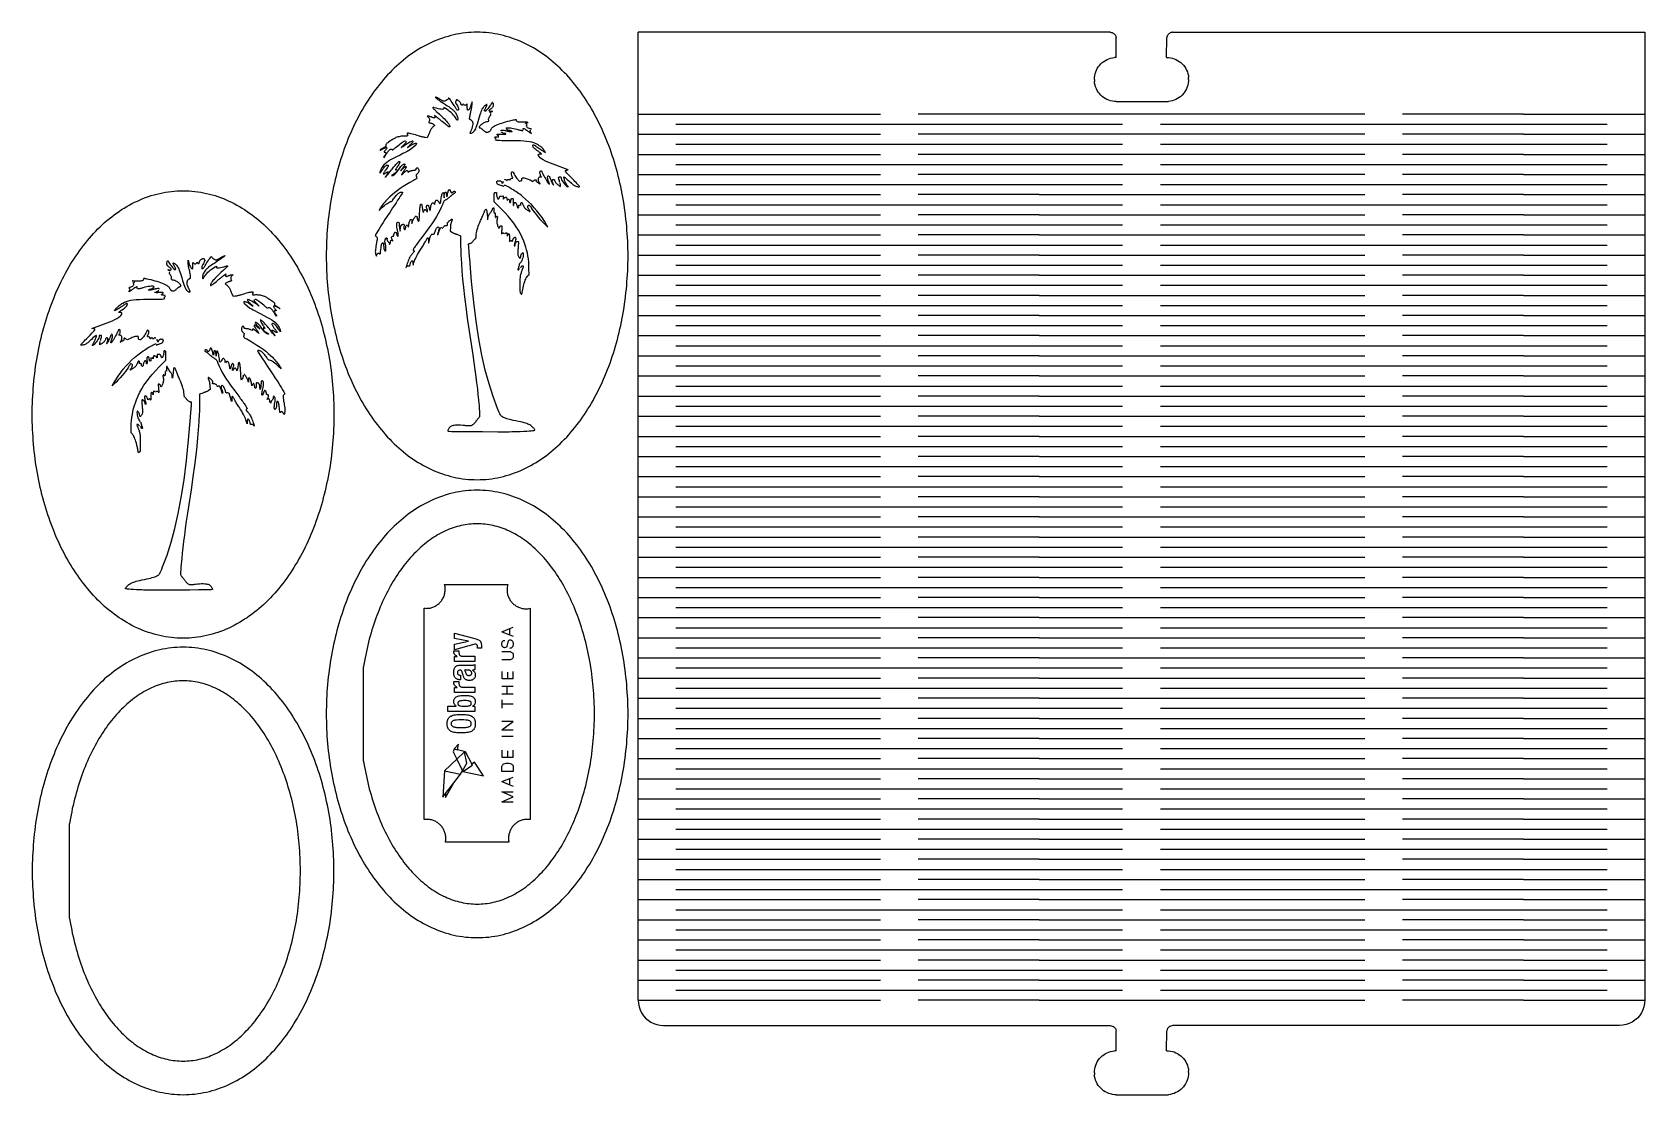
# Model space of a CAD drawing. Extents: x -128 to 128, y -84 to 84.
import ezdxf

# ---------------------------------------------------------------- set-up
doc = ezdxf.new("R2010")
doc.units = 0
doc.header["$MEASUREMENT"] = 0
doc.layers.get('0').update_dxf_attribs({"linetype": 'CONTINUOUS'})

msp = doc.modelspace()

# ---------------------------------------------------------------- linework, layer by layer
for p, q in [((-65.99, 82.14), (-66.4, 81.9)), ((-65.57, 82.36), (-65.99, 82.14)), ((-65.14, 82.57), (-65.57, 82.36)), ((-64.72, 82.78), (-65.14, 82.57)), ((-64.28, 82.97), (-64.72, 82.78)), ((-63.85, 83.15), (-64.28, 82.97)), ((-63.41, 83.32), (-63.85, 83.15)), ((-62.96, 83.47), (-63.41, 83.32)), ((-62.52, 83.62), (-62.96, 83.47)), ((-62.07, 83.75), (-62.52, 83.62)), ((-61.61, 83.88), (-62.07, 83.75)), ((-61.16, 83.98), (-61.61, 83.88)), ((-60.7, 84.08), (-61.16, 83.98)), ((-60.24, 84.17), (-60.7, 84.08)), ((-59.77, 84.24), (-60.24, 84.17)), ((-59.31, 84.3), (-59.77, 84.24)), ((-58.84, 84.34), (-59.31, 84.3)), ((-58.38, 84.37), (-58.84, 84.34)), ((-57.91, 84.39), (-58.38, 84.37)), ((-57.44, 84.4), (-57.91, 84.39)), ((-56.97, 84.39), (-57.44, 84.4)), ((-56.51, 84.37), (-56.97, 84.39)), ((-56.04, 84.34), (-56.51, 84.37)), ((-55.57, 84.3), (-56.04, 84.34)), ((-55.11, 84.24), (-55.57, 84.3)), ((-54.65, 84.17), (-55.11, 84.24)), ((-54.19, 84.08), (-54.65, 84.17)), ((-53.73, 83.98), (-54.19, 84.08)), ((-53.27, 83.88), (-53.73, 83.98)), ((-52.82, 83.75), (-53.27, 83.88)), ((-52.37, 83.62), (-52.82, 83.75)), ((-51.92, 83.47), (-52.37, 83.62)), ((-51.48, 83.32), (-51.92, 83.47)), ((-51.03, 83.15), (-51.48, 83.32)), ((-50.6, 82.97), (-51.03, 83.15)), ((-50.17, 82.78), (-50.6, 82.97)), ((-49.74, 82.57), (-50.17, 82.78)), ((-49.31, 82.36), (-49.74, 82.57)), ((-48.9, 82.14), (-49.31, 82.36)), ((-48.48, 81.9), (-48.9, 82.14)), ((43.16, 84.4), (-31.84, 84.4)), ((-31.84, 71.8), (-31.84, 84.4)), ((43.16, 84.4), (43.25, 84.4)), ((43.25, 84.4), (43.33, 84.38)), ((43.33, 84.38), (43.42, 84.37)), ((43.42, 84.37), (43.5, 84.34)), ((43.5, 84.34), (43.58, 84.31)), ((43.58, 84.31), (43.66, 84.27)), ((43.66, 84.27), (43.73, 84.22)), ((43.73, 84.22), (43.8, 84.17)), ((43.8, 84.17), (43.87, 84.11)), ((43.87, 84.11), (43.93, 84.04)), ((43.93, 84.04), (43.98, 83.97)), ((43.98, 83.97), (44.03, 83.9)), ((44.03, 83.9), (44.07, 83.82)), ((44.07, 83.82), (44.1, 83.74)), ((44.1, 83.74), (44.14, 83.57)), ((44.16, 80.4), (44.14, 83.57)), ((52.16, 80.4), (52.17, 83.57)), ((52.22, 83.74), (52.17, 83.57)), ((52.25, 83.82), (52.22, 83.74)), ((52.29, 83.9), (52.25, 83.82)), ((52.34, 83.97), (52.29, 83.9)), ((52.39, 84.04), (52.34, 83.97)), ((52.45, 84.11), (52.39, 84.04)), ((52.52, 84.17), (52.45, 84.11)), ((52.59, 84.22), (52.52, 84.17)), ((52.66, 84.27), (52.59, 84.22)), ((52.74, 84.31), (52.66, 84.27)), ((52.82, 84.34), (52.74, 84.31)), ((52.9, 84.37), (52.82, 84.34)), ((52.99, 84.38), (52.9, 84.37)), ((53.07, 84.4), (52.99, 84.38)), ((53.16, 84.4), (53.07, 84.4)), ((53.16, 84.4), (128.16, 84.4)), ((128.16, 84.4), (128.16, 71.4)), ((-69.54, 79.67), (-69.91, 79.35)), ((-69.16, 79.98), (-69.54, 79.67)), ((-68.79, 80.28), (-69.16, 79.98)), ((-68.4, 80.58), (-68.79, 80.28)), ((-68.01, 80.86), (-68.4, 80.58)), ((-67.62, 81.13), (-68.01, 80.86)), ((-67.22, 81.4), (-67.62, 81.13)), ((-66.81, 81.66), (-67.22, 81.4)), ((-66.4, 81.9), (-66.81, 81.66)), ((-48.07, 81.66), (-48.48, 81.9)), ((-47.67, 81.4), (-48.07, 81.66)), ((-47.27, 81.13), (-47.67, 81.4)), ((-46.87, 80.86), (-47.27, 81.13)), ((-46.48, 80.58), (-46.87, 80.86)), ((-46.1, 80.28), (-46.48, 80.58)), ((-45.72, 79.98), (-46.1, 80.28)), ((-45.34, 79.67), (-45.72, 79.98)), ((-44.97, 79.35), (-45.34, 79.67)), ((41.69, 79.37), (41.92, 79.58)), ((41.92, 79.58), (42.16, 79.76)), ((42.16, 79.76), (42.42, 79.93)), ((42.42, 79.93), (42.69, 80.07)), ((42.69, 80.07), (42.97, 80.19)), ((42.97, 80.19), (43.26, 80.28)), ((43.26, 80.28), (43.56, 80.35)), ((43.56, 80.35), (43.87, 80.39)), ((44.16, 80.4), (43.87, 80.39)), ((52.16, 80.4), (52.46, 80.39)), ((52.46, 80.39), (52.77, 80.35)), ((52.77, 80.35), (53.07, 80.28)), ((53.07, 80.28), (53.36, 80.19)), ((53.36, 80.19), (53.64, 80.07)), ((53.64, 80.07), (53.91, 79.93)), ((53.91, 79.93), (54.17, 79.77)), ((54.17, 79.77), (54.41, 79.58)), ((54.41, 79.58), (54.63, 79.37)), ((-72.01, 77.25), (-72.34, 76.87)), ((-71.67, 77.62), (-72.01, 77.25)), ((-71.33, 77.98), (-71.67, 77.62)), ((-70.98, 78.34), (-71.33, 77.98)), ((-70.63, 78.68), (-70.98, 78.34)), ((-70.27, 79.02), (-70.63, 78.68)), ((-69.91, 79.35), (-70.27, 79.02)), ((-44.61, 79.02), (-44.97, 79.35)), ((-44.25, 78.68), (-44.61, 79.02)), ((-43.9, 78.34), (-44.25, 78.68)), ((-43.55, 77.98), (-43.9, 78.34)), ((-43.21, 77.62), (-43.55, 77.98)), ((-42.88, 77.25), (-43.21, 77.62)), ((-42.54, 76.87), (-42.88, 77.25)), ((40.67, 76.89), (40.68, 77.19)), ((40.68, 77.19), (40.72, 77.5)), ((40.72, 77.5), (40.79, 77.8)), ((40.79, 77.8), (40.88, 78.09)), ((40.88, 78.09), (41, 78.37)), ((41, 78.37), (41.14, 78.64)), ((41.14, 78.64), (41.3, 78.9)), ((41.3, 78.9), (41.49, 79.14)), ((41.49, 79.14), (41.69, 79.37)), ((54.63, 79.37), (54.84, 79.15)), ((54.84, 79.15), (55.03, 78.91)), ((55.03, 78.91), (55.19, 78.65)), ((55.19, 78.65), (55.33, 78.38)), ((55.33, 78.38), (55.45, 78.1)), ((55.45, 78.1), (55.54, 77.81)), ((55.54, 77.81), (55.61, 77.51)), ((55.61, 77.51), (55.65, 77.2)), ((55.65, 76.91), (55.64, 76.61)), ((55.65, 76.91), (55.65, 77.2)), ((-74.2, 74.46), (-74.5, 74.03)), ((-73.91, 74.88), (-74.2, 74.46)), ((-73.6, 75.29), (-73.91, 74.88)), ((-73.3, 75.7), (-73.6, 75.29)), ((-72.98, 76.1), (-73.3, 75.7)), ((-72.66, 76.49), (-72.98, 76.1)), ((-72.34, 76.87), (-72.66, 76.49)), ((-42.22, 76.49), (-42.54, 76.87)), ((-41.9, 76.1), (-42.22, 76.49)), ((-41.59, 75.7), (-41.9, 76.1)), ((-41.28, 75.29), (-41.59, 75.7)), ((-40.98, 74.88), (-41.28, 75.29)), ((-40.68, 74.46), (-40.98, 74.88)), ((-40.39, 74.03), (-40.68, 74.46)), ((40.67, 76.89), (40.67, 76.6)), ((40.71, 76.3), (40.67, 76.6)), ((40.78, 76), (40.71, 76.3)), ((40.87, 75.71), (40.78, 76)), ((40.99, 75.42), (40.87, 75.71)), ((41.13, 75.15), (40.99, 75.42)), ((41.29, 74.89), (41.13, 75.15)), ((41.48, 74.65), (41.29, 74.89)), ((41.69, 74.43), (41.48, 74.65)), ((41.91, 74.22), (41.69, 74.43)), ((54.63, 74.43), (54.4, 74.22)), ((54.83, 74.65), (54.63, 74.43)), ((55.02, 74.9), (54.83, 74.65)), ((55.18, 75.16), (55.02, 74.9)), ((55.32, 75.43), (55.18, 75.16)), ((55.44, 75.71), (55.32, 75.43)), ((55.53, 76), (55.44, 75.71)), ((55.6, 76.3), (55.53, 76)), ((55.64, 76.61), (55.6, 76.3)), ((-75.87, 71.8), (-76.12, 71.33)), ((-75.6, 72.26), (-75.87, 71.8)), ((-75.33, 72.71), (-75.6, 72.26)), ((-75.06, 73.16), (-75.33, 72.71)), ((-74.78, 73.6), (-75.06, 73.16)), ((-74.5, 74.03), (-74.78, 73.6)), ((-64.52, 72.46), (-64.51, 72.43)), ((-64.51, 72.43), (-64.49, 72.4)), ((-64.46, 72.48), (-64.49, 72.49)), ((-64.49, 72.4), (-64.47, 72.37)), ((-64.47, 72.37), (-64.43, 72.32)), ((-64.41, 72.47), (-64.46, 72.48)), ((-64.43, 72.32), (-64.37, 72.26)), ((-64.34, 72.45), (-64.41, 72.47)), ((-64.37, 72.26), (-64.31, 72.19)), ((-64.25, 72.42), (-64.34, 72.45)), ((-64.31, 72.19), (-64.22, 72.11)), ((-63.92, 72.32), (-64.25, 72.42)), ((-64.22, 72.11), (-64.13, 72.02)), ((-64.13, 72.02), (-64.03, 71.92)), ((-64.05, 74.09), (-64.08, 74.09)), ((-64.08, 74.09), (-64.08, 74.07)), ((-64.08, 74.07), (-64.04, 74.02)), ((-63.98, 74.07), (-64.05, 74.09)), ((-64.04, 74.02), (-63.95, 73.94)), ((-64.03, 71.92), (-63.93, 71.82)), ((-63.88, 74.03), (-63.98, 74.07)), ((-63.95, 73.94), (-63.89, 73.89)), ((-63.93, 71.82), (-63.82, 71.72)), ((-63.64, 72.25), (-63.92, 72.32)), ((-63.89, 73.89), (-63.82, 73.84)), ((-63.75, 73.97), (-63.88, 74.03)), ((-63.82, 73.84), (-63.73, 73.77)), ((-63.6, 73.88), (-63.75, 73.97)), ((-63.73, 73.77), (-63.62, 73.69)), ((-63.39, 72.19), (-63.64, 72.25)), ((-63.62, 73.69), (-63.48, 73.59)), ((-63.42, 73.78), (-63.6, 73.88)), ((-63.48, 73.59), (-63.3, 73.47)), ((-63.32, 73.72), (-63.42, 73.78)), ((-63.19, 72.16), (-63.39, 72.19)), ((-63.22, 73.67), (-63.32, 73.72)), ((-63.3, 73.47), (-63.07, 73.32)), ((-63.13, 73.62), (-63.22, 73.67)), ((-63.03, 72.15), (-63.19, 72.16)), ((-63.04, 73.57), (-63.13, 73.62)), ((-63.07, 73.32), (-62.8, 73.14)), ((-62.96, 73.53), (-63.04, 73.57)), ((-62.91, 72.16), (-63.03, 72.15)), ((-62.89, 73.49), (-62.96, 73.53)), ((-62.82, 72.19), (-62.91, 72.16)), ((-62.83, 73.46), (-62.89, 73.49)), ((-62.78, 73.44), (-62.83, 73.46)), ((-62.77, 72.24), (-62.82, 72.19)), ((-62.8, 73.14), (-62.47, 72.92)), ((-62.75, 73.43), (-62.78, 73.44)), ((-62.76, 72.31), (-62.77, 72.24)), ((-62.54, 72.32), (-62.76, 72.44)), ((-62.76, 72.44), (-62.76, 72.31)), ((-62.67, 73.43), (-62.75, 73.43)), ((-62.58, 73.45), (-62.67, 73.43)), ((-62.46, 73.5), (-62.58, 73.45)), ((-62.29, 72.17), (-62.54, 72.32)), ((-62.47, 72.92), (-62.19, 72.73)), ((-62.35, 73.56), (-62.46, 73.5)), ((-62.23, 73.64), (-62.35, 73.56)), ((-62.05, 72.01), (-62.29, 72.17)), ((-62.13, 73.71), (-62.23, 73.64)), ((-62.19, 72.73), (-61.96, 72.58)), ((-62.04, 73.79), (-62.13, 73.71)), ((-61.82, 71.83), (-62.05, 72.01)), ((-61.99, 73.87), (-62.04, 73.79)), ((-61.97, 73.93), (-61.99, 73.87)), ((-61.95, 73.96), (-61.97, 73.93)), ((-61.96, 72.58), (-61.78, 72.45)), ((-61.92, 73.95), (-61.95, 73.96)), ((-61.86, 73.9), (-61.92, 73.95)), ((-61.78, 73.8), (-61.86, 73.9)), ((-61.59, 71.64), (-61.82, 71.83)), ((-61.67, 73.65), (-61.78, 73.8)), ((-61.78, 72.45), (-61.63, 72.34)), ((-61.55, 73.47), (-61.67, 73.65)), ((-61.63, 72.34), (-61.5, 72.25)), ((-61.4, 73.25), (-61.55, 73.47)), ((-61.5, 72.25), (-61.4, 72.17)), ((-61.24, 72.99), (-61.4, 73.25)), ((-61.4, 72.17), (-61.31, 72.08)), ((-61.31, 72.08), (-61.22, 72)), ((-61.05, 72.69), (-61.24, 72.99)), ((-61.22, 72), (-61.13, 71.9)), ((-61.13, 71.9), (-61.01, 71.77)), ((-60.97, 72.56), (-61.05, 72.69)), ((-60.89, 72.43), (-60.97, 72.56)), ((-60.82, 72.32), (-60.89, 72.43)), ((-60.86, 73.37), (-60.87, 73.33)), ((-60.87, 73.33), (-60.87, 73.29)), ((-60.87, 73.29), (-60.87, 73.25)), ((-60.87, 73.25), (-60.86, 73.21)), ((-60.85, 73.42), (-60.86, 73.37)), ((-60.86, 73.21), (-60.84, 73.16)), ((-60.83, 73.47), (-60.85, 73.42)), ((-60.84, 73.16), (-60.81, 73.11)), ((-60.8, 73.53), (-60.83, 73.47)), ((-60.75, 72.22), (-60.82, 72.32)), ((-60.81, 73.11), (-60.78, 73.04)), ((-60.78, 73.58), (-60.8, 73.53)), ((-60.75, 73.62), (-60.78, 73.58)), ((-60.78, 73.04), (-60.67, 72.85)), ((-60.72, 73.64), (-60.75, 73.62)), ((-60.69, 72.13), (-60.75, 72.22)), ((-60.68, 73.65), (-60.72, 73.64)), ((-60.63, 72.06), (-60.69, 72.13)), ((-60.64, 73.64), (-60.68, 73.65)), ((-60.67, 72.85), (-60.58, 72.69)), ((-60.59, 73.63), (-60.64, 73.64)), ((-60.59, 72), (-60.63, 72.06)), ((-60.53, 73.6), (-60.59, 73.63)), ((-60.55, 71.97), (-60.59, 72)), ((-60.58, 72.69), (-60.52, 72.56)), ((-60.45, 73.56), (-60.53, 73.6)), ((-60.52, 72.56), (-60.47, 72.45)), ((-60.47, 72.45), (-60.43, 72.36)), ((-60.44, 72.03), (-60.46, 72.01)), ((-60.38, 73.52), (-60.45, 73.56)), ((-60.43, 72.06), (-60.44, 72.03)), ((-60.43, 72.36), (-60.41, 72.29)), ((-60.42, 72.09), (-60.43, 72.06)), ((-60.41, 72.12), (-60.42, 72.09)), ((-60.41, 72.29), (-60.4, 72.23)), ((-60.4, 72.17), (-60.41, 72.12)), ((-60.4, 72.23), (-60.4, 72.17)), ((-60.3, 73.46), (-60.38, 73.52)), ((-60.23, 73.4), (-60.3, 73.46)), ((-60.17, 73.33), (-60.23, 73.4)), ((-60.12, 73.26), (-60.17, 73.33)), ((-60.07, 73.19), (-60.12, 73.26)), ((-60.04, 73.12), (-60.07, 73.19)), ((-60.02, 73.05), (-60.04, 73.12)), ((-60.01, 72.98), (-60.02, 73.05)), ((-60, 72.93), (-60.01, 72.98)), ((-59.98, 72.88), (-60, 72.93)), ((-59.94, 72.85), (-59.98, 72.88)), ((-59.9, 72.83), (-59.94, 72.85)), ((-59.86, 72.83), (-59.9, 72.83)), ((-59.81, 72.84), (-59.86, 72.83)), ((-59.77, 72.87), (-59.81, 72.84)), ((-59.74, 72.91), (-59.77, 72.87)), ((-59.71, 72.97), (-59.74, 72.91)), ((-59.7, 73), (-59.71, 72.97)), ((-59.69, 73.03), (-59.7, 73)), ((-59.63, 72.99), (-59.64, 73.02)), ((-59.61, 72.95), (-59.63, 72.99)), ((-59.56, 72.89), (-59.61, 72.95)), ((-59.51, 72.84), (-59.56, 72.89)), ((-59.45, 72.81), (-59.51, 72.84)), ((-59.38, 72.8), (-59.45, 72.81)), ((-59.31, 72.8), (-59.38, 72.8)), ((-59.24, 72.82), (-59.31, 72.8)), ((-59.18, 72.85), (-59.24, 72.82)), ((-59.13, 72.9), (-59.18, 72.85)), ((-59.08, 72.96), (-59.13, 72.9)), ((-59.06, 73), (-59.08, 72.96)), ((-59.04, 73.02), (-59.06, 73)), ((-59.01, 72.98), (-59.02, 73.01)), ((-59.01, 72.92), (-59.01, 72.98)), ((-59, 72.83), (-59.01, 72.92)), ((-59, 72.71), (-59, 72.83)), ((-59, 72.57), (-59, 72.71)), ((-59, 72.43), (-59, 72.57)), ((-59, 72.32), (-59, 72.43)), ((-58.99, 72.23), (-59, 72.32)), ((-58.99, 72.16), (-58.99, 72.23)), ((-58.98, 72.1), (-58.99, 72.16)), ((-58.97, 72.06), (-58.98, 72.1)), ((-58.95, 72.03), (-58.97, 72.06)), ((-58.85, 72.03), (-58.91, 72.02)), ((-58.79, 72.07), (-58.85, 72.03)), ((-58.73, 72.14), (-58.79, 72.07)), ((-58.66, 72.23), (-58.73, 72.14)), ((-58.59, 72.34), (-58.66, 72.23)), ((-58.53, 72.46), (-58.59, 72.34)), ((-58.47, 72.6), (-58.53, 72.46)), ((-58.42, 72.75), (-58.47, 72.6)), ((-58.46, 71.73), (-58.43, 71.85)), ((-58.43, 71.85), (-58.4, 71.96)), ((-58.37, 72.91), (-58.42, 72.75)), ((-58.4, 71.96), (-58.37, 72.08)), ((-58.25, 73.37), (-58.37, 72.91)), ((-58.37, 72.08), (-58.35, 72.2)), ((-58.35, 72.2), (-58.32, 72.32)), ((-58.32, 72.32), (-58.3, 72.44)), ((-58.3, 72.44), (-58.28, 72.56)), ((-58.28, 72.56), (-58.27, 72.67)), ((-58.27, 72.67), (-58.26, 72.78)), ((-58.26, 72.78), (-58.25, 72.88)), ((-58.25, 72.96), (-58.25, 73.37)), ((-58.25, 72.88), (-58.25, 72.96)), ((-56.83, 71.78), (-56.92, 71.54)), ((-56.75, 71.99), (-56.83, 71.78)), ((-56.67, 72.16), (-56.75, 71.99)), ((-56.58, 72.31), (-56.67, 72.16)), ((-56.49, 72.44), (-56.58, 72.31)), ((-56.4, 72.56), (-56.49, 72.44)), ((-56.33, 72.64), (-56.4, 72.56)), ((-56.25, 72.71), (-56.33, 72.64)), ((-56.26, 71.96), (-56.25, 72)), ((-56.26, 71.93), (-56.26, 71.96)), ((-56.25, 71.9), (-56.26, 71.93)), ((-56.17, 72.78), (-56.25, 72.71)), ((-56.25, 72), (-56.24, 72.06)), ((-56.24, 71.88), (-56.25, 71.9)), ((-56.24, 72.06), (-56.21, 72.12)), ((-56.21, 72.12), (-56.18, 72.2)), ((-56.18, 72.2), (-56.13, 72.29)), ((-56.09, 72.83), (-56.17, 72.78)), ((-56.15, 71.86), (-56.17, 71.85)), ((-56.12, 71.87), (-56.15, 71.86)), ((-56.13, 72.29), (-56.08, 72.4)), ((-56.08, 71.89), (-56.12, 71.87)), ((-56.01, 72.88), (-56.09, 72.83)), ((-56.08, 72.4), (-56.04, 72.48)), ((-56.04, 71.93), (-56.08, 71.89)), ((-56.04, 72.48), (-56, 72.56)), ((-55.99, 71.97), (-56.04, 71.93)), ((-55.95, 72.91), (-56.01, 72.88)), ((-56, 72.56), (-55.96, 72.63)), ((-55.94, 72.02), (-55.99, 71.97)), ((-55.96, 72.63), (-55.93, 72.7)), ((-55.89, 72.93), (-55.95, 72.91)), ((-55.86, 72.11), (-55.94, 72.02)), ((-55.93, 72.7), (-55.9, 72.76)), ((-55.9, 72.76), (-55.88, 72.81)), ((-55.86, 72.93), (-55.89, 72.93)), ((-55.88, 72.81), (-55.86, 72.85)), ((-55.85, 72.9), (-55.86, 72.93)), ((-55.86, 72.85), (-55.85, 72.89)), ((-55.75, 72.23), (-55.86, 72.11)), ((-55.64, 72.37), (-55.75, 72.23)), ((-55.52, 72.54), (-55.64, 72.37)), ((-55.4, 72.7), (-55.52, 72.54)), ((-55.52, 71.96), (-55.49, 72.04)), ((-55.52, 71.9), (-55.52, 71.96)), ((-55.49, 71.84), (-55.52, 71.9)), ((-55.49, 72.04), (-55.42, 72.12)), ((-55.43, 71.81), (-55.49, 71.84)), ((-55.35, 71.79), (-55.43, 71.81)), ((-55.42, 72.12), (-55.32, 72.2)), ((-55.29, 72.86), (-55.4, 72.7)), ((-55.25, 71.81), (-55.35, 71.79)), ((-55.32, 72.2), (-55.22, 72.27)), ((-55.19, 73.01), (-55.29, 72.86)), ((-55.13, 71.86), (-55.25, 71.81)), ((-55.22, 72.27), (-55.13, 72.34)), ((-55.11, 73.14), (-55.19, 73.01)), ((-55.18, 71.75), (-55.15, 71.77)), ((-55.15, 71.77), (-55.11, 71.79)), ((-55.13, 72.34), (-55.05, 72.41)), ((-55.1, 71.87), (-55.13, 71.86)), ((-55.07, 73.22), (-55.11, 73.14)), ((-55.11, 71.79), (-55.07, 71.8)), ((-55.07, 71.89), (-55.1, 71.87)), ((-55.05, 73.26), (-55.07, 73.22)), ((-55.04, 71.9), (-55.07, 71.89)), ((-55.07, 71.8), (-55.04, 71.82)), ((-55.02, 73.26), (-55.05, 73.26)), ((-55.05, 72.41), (-54.99, 72.48)), ((-55.04, 71.82), (-55.02, 71.84)), ((-54.98, 73.24), (-55.02, 73.26)), ((-55.02, 71.84), (-54.99, 71.85)), ((-54.99, 72.48), (-54.94, 72.55)), ((-54.95, 73.21), (-54.98, 73.24)), ((-54.92, 73.15), (-54.95, 73.21)), ((-54.94, 72.55), (-54.89, 72.63)), ((-54.89, 73.09), (-54.92, 73.15)), ((-54.86, 73.02), (-54.89, 73.09)), ((-54.89, 72.63), (-54.86, 72.71)), ((-54.84, 72.94), (-54.86, 73.02)), ((-54.86, 72.71), (-54.84, 72.78)), ((-54.84, 72.86), (-54.84, 72.94)), ((-54.84, 72.78), (-54.84, 72.86)), ((-40.1, 73.6), (-40.39, 74.03)), ((-39.82, 73.16), (-40.1, 73.6)), ((-39.55, 72.71), (-39.82, 73.16)), ((-39.28, 72.26), (-39.55, 72.71)), ((-39.02, 71.8), (-39.28, 72.26)), ((-38.76, 71.33), (-39.02, 71.8)), ((-31.84, 71.4), (-31.84, 71.8)), ((42.15, 74.03), (41.91, 74.22)), ((42.41, 73.87), (42.15, 74.03)), ((42.68, 73.73), (42.41, 73.87)), ((42.97, 73.61), (42.68, 73.73)), ((43.26, 73.52), (42.97, 73.61)), ((43.56, 73.46), (43.26, 73.52)), ((43.86, 73.42), (43.56, 73.46)), ((44.16, 73.4), (43.86, 73.42)), ((44.16, 73.4), (52.45, 73.41)), ((52.76, 73.45), (52.45, 73.41)), ((53.06, 73.52), (52.76, 73.45)), ((53.35, 73.61), (53.06, 73.52)), ((53.63, 73.73), (53.35, 73.61)), ((53.9, 73.87), (53.63, 73.73)), ((54.16, 74.04), (53.9, 73.87)), ((54.4, 74.22), (54.16, 74.04)), ((-77.09, 69.42), (-77.32, 68.93)), ((-76.86, 69.91), (-77.09, 69.42)), ((-76.62, 70.39), (-76.86, 69.91)), ((-76.37, 70.86), (-76.62, 70.39)), ((-76.12, 71.33), (-76.37, 70.86)), ((-65.21, 71.07), (-65.4, 71.07)), ((-65.4, 71.07), (-65.24, 70.94)), ((-65.24, 70.94), (-65.17, 70.88)), ((-65.17, 71.06), (-65.21, 71.07)), ((-65.13, 71.06), (-65.17, 71.06)), ((-65.17, 70.88), (-65.11, 70.82)), ((-65.13, 70.15), (-65.14, 70.12)), ((-65.14, 70.12), (-65.14, 70.09)), ((-65.07, 71.04), (-65.13, 71.06)), ((-65.11, 70.19), (-65.13, 70.15)), ((-65.12, 70.06), (-65.09, 70.04)), ((-65.11, 70.82), (-65.07, 70.74)), ((-65.08, 70.25), (-65.11, 70.19)), ((-65.09, 70.04), (-65.05, 70.03)), ((-65.04, 70.33), (-65.08, 70.25)), ((-65, 71.03), (-65.07, 71.04)), ((-65.07, 70.74), (-65.04, 70.67)), ((-65.05, 70.03), (-65.01, 70.02)), ((-65.04, 70.67), (-65.02, 70.59)), ((-65.02, 70.42), (-65.04, 70.33)), ((-65.02, 70.59), (-65.02, 70.5)), ((-65.02, 70.5), (-65.02, 70.42)), ((-65.01, 70.02), (-64.89, 70)), ((-64.94, 71.01), (-65, 71.03)), ((-64.86, 70.99), (-64.94, 71.01)), ((-64.89, 70), (-64.78, 69.97)), ((-64.79, 70.96), (-64.86, 70.99)), ((-64.72, 70.94), (-64.79, 70.96)), ((-64.78, 69.97), (-64.69, 69.94)), ((-64.65, 70.91), (-64.72, 70.94)), ((-64.69, 69.94), (-64.6, 69.91)), ((-64.61, 69.21), (-64.69, 69.13)), ((-64.58, 70.88), (-64.65, 70.91)), ((-64.52, 69.3), (-64.61, 69.21)), ((-64.6, 69.91), (-64.53, 69.88)), ((-64.51, 70.86), (-64.58, 70.88)), ((-64.53, 69.88), (-64.46, 69.85)), ((-64.42, 69.38), (-64.52, 69.3)), ((-64.45, 70.83), (-64.51, 70.86)), ((-64.46, 69.85), (-64.4, 69.81)), ((-64.39, 70.81), (-64.45, 70.83)), ((-64.31, 69.48), (-64.42, 69.38)), ((-64.4, 69.81), (-64.35, 69.77)), ((-64.34, 70.79), (-64.39, 70.81)), ((-64.35, 69.77), (-64.3, 69.73)), ((-64.29, 70.78), (-64.34, 70.79)), ((-64.16, 69.6), (-64.31, 69.48)), ((-64.3, 69.73), (-64.16, 69.6)), ((-64.26, 70.76), (-64.29, 70.78)), ((-64.23, 70.76), (-64.26, 70.76)), ((-63.96, 70.99), (-64.21, 71.18)), ((-64.21, 71.18), (-64.19, 70.97)), ((-64.19, 70.97), (-64.18, 70.93)), ((-64.18, 70.83), (-64.19, 70.8)), ((-64.18, 70.93), (-64.18, 70.89)), ((-64.18, 70.89), (-64.18, 70.86)), ((-64.18, 70.86), (-64.18, 70.83)), ((-63.91, 70.95), (-63.96, 70.99)), ((-63.86, 70.91), (-63.91, 70.95)), ((-63.82, 70.88), (-63.86, 70.91)), ((-63.82, 71.72), (-63.45, 71.39)), ((-63.78, 70.85), (-63.82, 70.88)), ((-63.74, 70.82), (-63.78, 70.85)), ((-63.7, 70.79), (-63.74, 70.82)), ((-63.68, 70.77), (-63.7, 70.79)), ((-63.65, 70.75), (-63.68, 70.77)), ((-63.62, 70.72), (-63.64, 70.74)), ((-63.58, 70.69), (-63.62, 70.72)), ((-63.52, 70.65), (-63.58, 70.69)), ((-63.46, 70.59), (-63.52, 70.65)), ((-63.38, 70.53), (-63.46, 70.59)), ((-63.45, 71.39), (-63.14, 71.1)), ((-63.29, 70.45), (-63.38, 70.53)), ((-63.19, 70.37), (-63.29, 70.45)), ((-63.08, 70.29), (-63.19, 70.37)), ((-63.14, 71.1), (-62.87, 70.85)), ((-62.98, 70.2), (-63.08, 70.29)), ((-62.73, 70), (-62.98, 70.2)), ((-62.87, 70.85), (-62.65, 70.63)), ((-62.52, 69.83), (-62.73, 70)), ((-62.65, 70.63), (-62.46, 70.44)), ((-62.35, 69.69), (-62.52, 69.83)), ((-62.46, 70.44), (-62.3, 70.28)), ((-62.21, 69.58), (-62.35, 69.69)), ((-62.3, 70.28), (-62.18, 70.13)), ((-62.09, 69.5), (-62.21, 69.58)), ((-62.18, 70.13), (-62.08, 70.01)), ((-62, 69.44), (-62.09, 69.5)), ((-62.08, 70.01), (-61.99, 69.89)), ((-61.94, 69.4), (-62, 69.44)), ((-61.99, 69.89), (-61.93, 69.79)), ((-61.89, 69.37), (-61.94, 69.4)), ((-61.93, 69.79), (-61.87, 69.69)), ((-61.85, 69.37), (-61.89, 69.37)), ((-61.87, 69.69), (-61.83, 69.61)), ((-61.81, 69.37), (-61.85, 69.37)), ((-61.83, 69.61), (-61.8, 69.54)), ((-61.79, 69.39), (-61.81, 69.37)), ((-61.8, 69.54), (-61.78, 69.48)), ((-61.78, 69.43), (-61.79, 69.39)), ((-61.78, 69.48), (-61.78, 69.43)), ((-61.38, 71.44), (-61.59, 71.64)), ((-61.19, 71.25), (-61.38, 71.44)), ((-61.03, 71.05), (-61.19, 71.25)), ((-60.9, 70.87), (-61.03, 71.05)), ((-61.01, 71.77), (-60.9, 71.63)), ((-60.9, 71.63), (-60.81, 71.49)), ((-60.8, 70.7), (-60.9, 70.87)), ((-60.81, 71.49), (-60.72, 71.34)), ((-60.75, 70.6), (-60.8, 70.7)), ((-60.7, 70.53), (-60.75, 70.6)), ((-60.72, 71.34), (-60.65, 71.2)), ((-60.65, 70.47), (-60.7, 70.53)), ((-60.65, 71.2), (-60.59, 71.06)), ((-60.61, 70.45), (-60.65, 70.47)), ((-60.58, 70.45), (-60.61, 70.45)), ((-60.59, 71.06), (-60.55, 70.93)), ((-60.55, 70.47), (-60.58, 70.45)), ((-60.55, 70.93), (-60.52, 70.81)), ((-60.53, 70.52), (-60.55, 70.47)), ((-60.52, 70.59), (-60.53, 70.52)), ((-60.52, 70.81), (-60.52, 70.69)), ((-60.52, 70.69), (-60.52, 70.59)), ((-58.64, 70.57), (-58.6, 70.97)), ((-58.41, 70.44), (-58.64, 70.57)), ((-58.6, 70.97), (-58.59, 71.05)), ((-58.59, 71.05), (-58.57, 71.14)), ((-58.57, 71.14), (-58.56, 71.25)), ((-58.56, 71.25), (-58.54, 71.36)), ((-58.54, 71.36), (-58.51, 71.48)), ((-58.51, 71.48), (-58.49, 71.61)), ((-58.49, 71.61), (-58.46, 71.73)), ((-58.28, 70.34), (-58.41, 70.44)), ((-58.18, 70.23), (-58.28, 70.34)), ((-58.25, 69.1), (-58.16, 69.35)), ((-58.12, 70.1), (-58.18, 70.23)), ((-58.16, 69.35), (-58.1, 69.58)), ((-58.08, 69.95), (-58.12, 70.1)), ((-58.1, 69.58), (-58.08, 69.78)), ((-58.08, 69.78), (-58.08, 69.95)), ((-57.64, 69.27), (-57.72, 69.06)), ((-57.55, 69.51), (-57.64, 69.27)), ((-57.45, 69.8), (-57.55, 69.51)), ((-57.34, 70.15), (-57.45, 69.8)), ((-57.23, 70.56), (-57.34, 70.15)), ((-57.12, 70.93), (-57.23, 70.56)), ((-57.02, 71.26), (-57.12, 70.93)), ((-57.1, 69.29), (-57.09, 69.34)), ((-57.09, 69.24), (-57.1, 69.29)), ((-57.09, 69.34), (-57.06, 69.41)), ((-57.05, 69.2), (-57.09, 69.24)), ((-57.06, 69.41), (-57.01, 69.49)), ((-56.92, 71.54), (-57.02, 71.26)), ((-57.01, 69.49), (-56.94, 69.58)), ((-56.94, 69.58), (-56.84, 69.68)), ((-56.84, 69.68), (-56.75, 69.77)), ((-56.75, 69.77), (-56.64, 69.86)), ((-56.64, 69.86), (-56.53, 69.93)), ((-56.53, 69.93), (-56.42, 70)), ((-56.42, 70), (-56.3, 70.07)), ((-56.3, 70.07), (-56.17, 70.12)), ((-56.17, 70.12), (-56.05, 70.16)), ((-56.05, 70.16), (-55.92, 70.2)), ((-55.92, 70.2), (-55.78, 70.23)), ((-55.78, 70.23), (-55.72, 70.24)), ((-55.72, 70.24), (-55.66, 70.25)), ((-55.66, 70.25), (-55.62, 70.26)), ((-55.62, 70.6), (-55.61, 70.67)), ((-55.62, 70.54), (-55.62, 70.6)), ((-55.61, 70.47), (-55.62, 70.54)), ((-55.62, 70.26), (-55.6, 70.27)), ((-55.61, 70.67), (-55.58, 70.74)), ((-55.6, 70.41), (-55.61, 70.47)), ((-55.58, 70.37), (-55.6, 70.41)), ((-55.58, 70.74), (-55.55, 70.82)), ((-55.57, 70.34), (-55.58, 70.37)), ((-55.57, 70.31), (-55.57, 70.34)), ((-55.55, 70.82), (-55.51, 70.9)), ((-55.51, 70.9), (-55.46, 70.97)), ((-55.46, 70.97), (-55.4, 71.05)), ((-55.4, 71.05), (-55.36, 71.11)), ((-55.39, 71.61), (-55.38, 71.63)), ((-55.38, 71.63), (-55.36, 71.65)), ((-55.36, 71.65), (-55.33, 71.68)), ((-55.36, 71.11), (-55.33, 71.17)), ((-55.31, 71.44), (-55.34, 71.45)), ((-55.33, 71.68), (-55.3, 71.7)), ((-55.33, 71.17), (-55.31, 71.23)), ((-55.29, 71.42), (-55.31, 71.44)), ((-55.31, 71.23), (-55.29, 71.29)), ((-55.3, 71.7), (-55.27, 71.72)), ((-55.28, 71.38), (-55.29, 71.42)), ((-55.29, 71.29), (-55.28, 71.34)), ((-55.28, 71.34), (-55.28, 71.38)), ((-55.27, 71.72), (-55.23, 71.74)), ((-55.23, 71.74), (-55.18, 71.75)), ((-55.02, 69.27), (-55.09, 69.2)), ((-54.93, 69.33), (-55.02, 69.27)), ((-54.84, 69.39), (-54.93, 69.33)), ((-54.72, 69.45), (-54.84, 69.39)), ((-54.59, 69.52), (-54.72, 69.45)), ((-54.36, 69.63), (-54.59, 69.52)), ((-54.11, 69.73), (-54.36, 69.63)), ((-53.85, 69.84), (-54.11, 69.73)), ((-53.57, 69.93), (-53.85, 69.84)), ((-53.28, 70.03), (-53.57, 69.93)), ((-52.97, 70.12), (-53.28, 70.03)), ((-52.64, 70.2), (-52.97, 70.12)), ((-52.79, 69.2), (-52.69, 69.23)), ((-52.69, 69.23), (-52.55, 69.24)), ((-52.29, 70.29), (-52.64, 70.2)), ((-52.55, 69.24), (-52.37, 69.23)), ((-52.37, 69.23), (-52.15, 69.21)), ((-51.92, 70.37), (-52.29, 70.29)), ((-52.15, 69.21), (-51.91, 69.17)), ((-51.7, 70.42), (-51.92, 70.37)), ((-51.53, 70.45), (-51.7, 70.42)), ((-51.4, 70.48), (-51.53, 70.45)), ((-51.3, 70.49), (-51.4, 70.48)), ((-51.24, 70.49), (-51.3, 70.49)), ((-51.2, 70.48), (-51.24, 70.49)), ((-51.19, 70.46), (-51.2, 70.48)), ((-51.18, 70.42), (-51.19, 70.46)), ((-51.18, 70.38), (-51.18, 70.42)), ((-51.17, 70.31), (-51.18, 70.38)), ((-51.14, 70.25), (-51.17, 70.31)), ((-51.08, 70.2), (-51.14, 70.25)), ((-51, 70.16), (-51.08, 70.2)), ((-50.88, 70.14), (-51, 70.16)), ((-50.72, 70.12), (-50.88, 70.14)), ((-50.52, 70.11), (-50.72, 70.12)), ((-50.28, 70.1), (-50.52, 70.11)), ((-49.98, 70.1), (-50.28, 70.1)), ((-49.82, 70.1), (-49.98, 70.1)), ((-49.68, 70.1), (-49.82, 70.1)), ((-49.73, 69.96), (-49.71, 69.99)), ((-49.73, 69.92), (-49.73, 69.96)), ((-49.7, 69.88), (-49.73, 69.92)), ((-49.71, 69.99), (-49.67, 70.02)), ((-49.65, 69.84), (-49.7, 69.88)), ((-49.57, 70.1), (-49.68, 70.1)), ((-49.67, 70.02), (-49.6, 70.05)), ((-49.57, 69.79), (-49.65, 69.84)), ((-49.6, 70.05), (-49.51, 70.07)), ((-49.6, 69.54), (-49.57, 69.61)), ((-49.6, 69.47), (-49.6, 69.54)), ((-49.56, 69.39), (-49.6, 69.47)), ((-49.47, 70.1), (-49.57, 70.1)), ((-49.53, 69.78), (-49.57, 69.79)), ((-49.57, 69.61), (-49.5, 69.67)), ((-49.5, 69.31), (-49.56, 69.39)), ((-49.5, 69.76), (-49.53, 69.78)), ((-49.51, 70.07), (-49.4, 70.08)), ((-49.47, 69.74), (-49.5, 69.76)), ((-49.5, 69.67), (-49.48, 69.68)), ((-49.41, 69.23), (-49.5, 69.31)), ((-49.4, 70.09), (-49.47, 70.1)), ((-49.3, 69.17), (-49.41, 69.23)), ((-49.36, 70.09), (-49.4, 70.09)), ((-49.4, 70.08), (-49.35, 70.08)), ((-38.51, 70.86), (-38.76, 71.33)), ((-38.26, 70.39), (-38.51, 70.86)), ((-38.02, 69.91), (-38.26, 70.39)), ((-37.79, 69.42), (-38.02, 69.91)), ((-37.56, 68.93), (-37.79, 69.42)), ((-31.84, 68.2), (-31.84, 71.4)), ((-31.84, 71.4), (-12.59, 71.4)), ((-25.84, 69.8), (45.16, 69.8)), ((-12.59, 71.4), (6.66, 71.4)), ((83.66, 71.4), (12.66, 71.4)), ((51.16, 69.8), (122.16, 69.8)), ((108.91, 71.4), (89.66, 71.4)), ((108.91, 71.4), (128.16, 71.4)), ((128.16, 71.4), (128.16, 68.2)), ((-78.17, 66.91), (-78.37, 66.39)), ((-77.97, 67.42), (-78.17, 66.91)), ((-77.76, 67.93), (-77.97, 67.42)), ((-77.54, 68.43), (-77.76, 67.93)), ((-77.32, 68.93), (-77.54, 68.43)), ((-71.86, 66.69), (-71.91, 66.64)), ((-71.77, 66.76), (-71.86, 66.69)), ((-71.66, 66.84), (-71.77, 66.76)), ((-71.51, 66.95), (-71.66, 66.84)), ((-71.32, 67.08), (-71.51, 66.95)), ((-71.19, 67.16), (-71.32, 67.08)), ((-71.06, 67.24), (-71.19, 67.16)), ((-70.93, 67.32), (-71.06, 67.24)), ((-70.81, 67.4), (-70.93, 67.32)), ((-70.69, 67.47), (-70.81, 67.4)), ((-70.58, 67.53), (-70.69, 67.47)), ((-70.49, 67.59), (-70.58, 67.53)), ((-70.4, 67.63), (-70.49, 67.59)), ((-70.34, 67.66), (-70.4, 67.63)), ((-70.19, 67.72), (-70.34, 67.66)), ((-70.03, 67.77), (-70.19, 67.72)), ((-69.86, 67.81), (-70.03, 67.77)), ((-69.68, 67.84), (-69.86, 67.81)), ((-69.86, 66.54), (-69.66, 66.69)), ((-69.5, 67.87), (-69.68, 67.84)), ((-69.66, 66.69), (-69.48, 66.83)), ((-69.32, 67.89), (-69.5, 67.87)), ((-69.48, 66.83), (-69.31, 66.94)), ((-69.15, 67.9), (-69.32, 67.89)), ((-69.31, 66.94), (-69.15, 67.03)), ((-68.99, 67.9), (-69.15, 67.9)), ((-69.15, 67.03), (-69.02, 67.1)), ((-69.02, 67.1), (-68.91, 67.14)), ((-68.83, 67.89), (-68.99, 67.9)), ((-68.89, 66.74), (-68.98, 66.64)), ((-68.91, 67.14), (-68.83, 67.16)), ((-68.82, 66.82), (-68.89, 66.74)), ((-68.73, 67.88), (-68.83, 67.89)), ((-68.76, 66.89), (-68.82, 66.82)), ((-68.82, 66.56), (-68.58, 66.71)), ((-68.72, 66.94), (-68.76, 66.89)), ((-68.66, 67.88), (-68.73, 67.88)), ((-68.7, 66.99), (-68.72, 66.94)), ((-68.69, 67.03), (-68.7, 66.99)), ((-68.69, 67.06), (-68.69, 67.03)), ((-68.59, 67.87), (-68.66, 67.88)), ((-68.62, 68.31), (-68.61, 68.29)), ((-68.61, 68.29), (-68.59, 68.26)), ((-68.56, 68.35), (-68.59, 68.35)), ((-68.59, 68.26), (-68.56, 68.22)), ((-68.55, 67.88), (-68.59, 67.87)), ((-68.58, 66.71), (-68.34, 66.85)), ((-68.51, 68.36), (-68.56, 68.35)), ((-68.56, 68.22), (-68.54, 68.19)), ((-68.51, 67.88), (-68.55, 67.88)), ((-68.54, 68.19), (-68.53, 68.16)), ((-68.53, 68.16), (-68.51, 68.13)), ((-68.45, 68.36), (-68.51, 68.36)), ((-68.51, 68.13), (-68.5, 68.1)), ((-68.49, 67.9), (-68.51, 67.88)), ((-68.5, 68.1), (-68.49, 68.07)), ((-68.49, 68.07), (-68.48, 68.04)), ((-68.48, 68.04), (-68.47, 68.01)), ((-68.47, 68.01), (-68.47, 67.99)), ((-68.46, 67.97), (-68.47, 67.94)), ((-68.37, 68.35), (-68.45, 68.36)), ((-68.26, 68.34), (-68.37, 68.35)), ((-68.34, 66.85), (-68.12, 66.97)), ((-68.13, 68.31), (-68.26, 68.34)), ((-67.96, 68.27), (-68.13, 68.31)), ((-68.12, 66.97), (-67.94, 67.06)), ((-67.95, 66.64), (-68.09, 66.52)), ((-67.77, 68.22), (-67.96, 68.27)), ((-67.85, 66.75), (-67.95, 66.64)), ((-67.94, 67.06), (-67.8, 67.12)), ((-67.76, 66.84), (-67.85, 66.75)), ((-67.8, 67.12), (-67.73, 67.13)), ((-67.53, 68.16), (-67.77, 68.22)), ((-67.7, 66.91), (-67.76, 66.84)), ((-67.73, 67.13), (-67.68, 67.11)), ((-67.66, 66.98), (-67.7, 66.91)), ((-67.68, 67.11), (-67.66, 67.07)), ((-67.66, 67.07), (-67.65, 67.03)), ((-67.65, 67.03), (-67.66, 66.98)), ((-67.65, 66.63), (-67.53, 66.68)), ((-67.26, 68.08), (-67.53, 68.16)), ((-67.53, 66.68), (-67.43, 66.73)), ((-67.43, 66.73), (-67.33, 66.75)), ((-67.33, 66.75), (-67.24, 66.77)), ((-66.96, 68), (-67.26, 68.08)), ((-67.24, 66.77), (-67.15, 66.78)), ((-67.15, 66.78), (-67.11, 66.77)), ((-67.11, 66.77), (-67.08, 66.75)), ((-67.08, 66.67), (-67.11, 66.61)), ((-67.08, 66.75), (-67.07, 66.71)), ((-67.07, 66.71), (-67.08, 66.67)), ((-66.61, 67.89), (-66.96, 68)), ((-66.5, 67.86), (-66.61, 67.89)), ((-66.39, 67.83), (-66.5, 67.86)), ((-66.28, 67.8), (-66.39, 67.83)), ((-66.17, 67.78), (-66.28, 67.8)), ((-66.06, 67.75), (-66.17, 67.78)), ((-65.96, 67.73), (-66.06, 67.75)), ((-65.87, 67.71), (-65.96, 67.73)), ((-65.79, 67.7), (-65.87, 67.71)), ((-65.72, 67.69), (-65.79, 67.7)), ((-65.38, 67.65), (-65.72, 67.69)), ((-65.26, 67.89), (-65.38, 67.65)), ((-65.24, 67.94), (-65.26, 67.89)), ((-65.21, 68.01), (-65.24, 67.94)), ((-65.18, 68.08), (-65.21, 68.01)), ((-65.14, 68.16), (-65.18, 68.08)), ((-65.11, 68.24), (-65.14, 68.16)), ((-65.07, 68.33), (-65.11, 68.24)), ((-65.03, 68.42), (-65.07, 68.33)), ((-65, 68.51), (-65.03, 68.42)), ((-64.97, 68.59), (-65, 68.51)), ((-64.91, 68.73), (-64.97, 68.59)), ((-64.86, 68.84), (-64.91, 68.73)), ((-64.81, 68.95), (-64.86, 68.84)), ((-64.75, 69.04), (-64.81, 68.95)), ((-64.69, 69.13), (-64.75, 69.04)), ((-58.56, 68.36), (-58.55, 68.39)), ((-58.48, 68.29), (-58.56, 68.35)), ((-58.55, 68.39), (-58.53, 68.43)), ((-58.53, 68.43), (-58.52, 68.48)), ((-58.52, 68.48), (-58.49, 68.54)), ((-58.49, 68.54), (-58.47, 68.6)), ((-58.43, 68.3), (-58.48, 68.29)), ((-58.47, 68.6), (-58.44, 68.67)), ((-58.44, 68.67), (-58.41, 68.74)), ((-58.37, 68.32), (-58.43, 68.3)), ((-58.41, 68.74), (-58.37, 68.81)), ((-58.37, 68.81), (-58.25, 69.1)), ((-58.3, 68.36), (-58.37, 68.32)), ((-58.23, 68.4), (-58.3, 68.36)), ((-58.15, 68.46), (-58.23, 68.4)), ((-58.08, 68.52), (-58.15, 68.46)), ((-57.98, 68.63), (-58.08, 68.52)), ((-57.89, 68.75), (-57.98, 68.63)), ((-57.81, 68.89), (-57.89, 68.75)), ((-57.72, 69.06), (-57.81, 68.89)), ((-57, 69.18), (-57.05, 69.2)), ((-56.92, 69.15), (-57, 69.18)), ((-56.88, 69.14), (-56.92, 69.15)), ((-56.83, 69.12), (-56.88, 69.14)), ((-56.79, 69.1), (-56.83, 69.12)), ((-56.73, 69.07), (-56.79, 69.1)), ((-56.68, 69.03), (-56.73, 69.07)), ((-56.62, 68.99), (-56.68, 69.03)), ((-56.57, 68.94), (-56.62, 68.99)), ((-56.51, 68.89), (-56.57, 68.94)), ((-56.46, 68.84), (-56.51, 68.89)), ((-56.36, 68.74), (-56.46, 68.84)), ((-56.27, 68.67), (-56.36, 68.74)), ((-56.19, 68.6), (-56.27, 68.67)), ((-56.11, 68.55), (-56.19, 68.6)), ((-56.03, 68.52), (-56.11, 68.55)), ((-55.96, 68.5), (-56.03, 68.52)), ((-55.87, 68.49), (-55.96, 68.5)), ((-55.79, 68.5), (-55.87, 68.49)), ((-55.7, 68.51), (-55.79, 68.5)), ((-55.65, 68.52), (-55.7, 68.51)), ((-55.6, 68.54), (-55.65, 68.52)), ((-55.56, 68.56), (-55.6, 68.54)), ((-55.52, 68.58), (-55.56, 68.56)), ((-55.49, 68.61), (-55.52, 68.58)), ((-55.45, 68.65), (-55.49, 68.61)), ((-55.42, 68.7), (-55.45, 68.65)), ((-55.38, 68.75), (-55.42, 68.7)), ((-55.34, 68.81), (-55.38, 68.75)), ((-55.28, 68.94), (-55.34, 68.81)), ((-55.21, 69.04), (-55.28, 68.94)), ((-55.15, 69.12), (-55.21, 69.04)), ((-55.09, 69.2), (-55.15, 69.12)), ((-54.64, 67.68), (-54.64, 67.71)), ((-54.6, 67.61), (-54.62, 67.64)), ((-54.6, 67.76), (-54.57, 67.77)), ((-54.59, 67.59), (-54.6, 67.61)), ((-54.56, 67.57), (-54.59, 67.59)), ((-54.57, 67.77), (-54.53, 67.78)), ((-54.54, 67.55), (-54.56, 67.57)), ((-54.51, 67.53), (-54.54, 67.55)), ((-54.53, 67.78), (-54.47, 67.79)), ((-54.5, 67.28), (-54.52, 67.32)), ((-54.49, 67.51), (-54.51, 67.53)), ((-54.43, 67.25), (-54.5, 67.28)), ((-54.46, 67.49), (-54.49, 67.51)), ((-54.47, 67.79), (-54.4, 67.79)), ((-54.42, 67.47), (-54.46, 67.49)), ((-54.3, 67.22), (-54.43, 67.25)), ((-54.4, 67.46), (-54.42, 67.47)), ((-54.4, 67.79), (-54.31, 67.79)), ((-54.31, 67.79), (-54.24, 67.79)), ((-54.11, 67.2), (-54.3, 67.22)), ((-54.27, 68.16), (-54.25, 68.19)), ((-54.25, 68.11), (-54.27, 68.16)), ((-54.25, 68.19), (-54.2, 68.21)), ((-54.19, 68.06), (-54.25, 68.11)), ((-54.24, 67.79), (-54.18, 67.79)), ((-54.2, 68.21), (-54.12, 68.22)), ((-54.11, 67.99), (-54.19, 68.06)), ((-54.18, 67.79), (-54.13, 67.79)), ((-54.13, 67.79), (-54.08, 67.8)), ((-54.12, 68.22), (-53.99, 68.23)), ((-54.08, 67.97), (-54.11, 67.99)), ((-53.84, 67.18), (-54.11, 67.2)), ((-54.06, 67.94), (-54.08, 67.97)), ((-54.08, 67.8), (-54.04, 67.8)), ((-54.03, 67.92), (-54.06, 67.94)), ((-54.04, 67.8), (-54, 67.81)), ((-54.01, 67.9), (-54.03, 67.92)), ((-53.99, 67.88), (-54.01, 67.9)), ((-54, 67.81), (-53.98, 67.81)), ((-53.99, 68.23), (-53.83, 68.22)), ((-53.5, 67.17), (-53.84, 67.18)), ((-53.83, 68.22), (-53.62, 68.22)), ((-53.64, 68.79), (-53.63, 68.82)), ((-53.64, 68.76), (-53.64, 68.79)), ((-53.62, 68.84), (-53.6, 68.85)), ((-53.62, 68.22), (-53.5, 68.21)), ((-53.6, 68.85), (-53.56, 68.86)), ((-53.56, 68.53), (-53.59, 68.57)), ((-53.56, 68.86), (-53.52, 68.86)), ((-53.5, 68.49), (-53.56, 68.53)), ((-53.52, 68.86), (-53.45, 68.86)), ((-53.44, 68.45), (-53.5, 68.49)), ((-53.5, 68.21), (-53.38, 68.21)), ((-53.07, 67.16), (-53.5, 67.17)), ((-53.45, 68.86), (-53.37, 68.85)), ((-53.36, 68.41), (-53.44, 68.45)), ((-53.38, 68.21), (-53.27, 68.21)), ((-53.37, 68.85), (-53.28, 68.84)), ((-53.28, 68.37), (-53.36, 68.41)), ((-53.28, 68.84), (-53.21, 68.83)), ((-53.19, 68.34), (-53.28, 68.37)), ((-53.27, 68.21), (-53.17, 68.21)), ((-53.21, 68.83), (-53.13, 68.82)), ((-53.11, 68.31), (-53.19, 68.34)), ((-53.17, 68.21), (-53.08, 68.21)), ((-53.13, 68.82), (-53.06, 68.81)), ((-53.03, 68.3), (-53.11, 68.31)), ((-53.08, 68.21), (-53.01, 68.21)), ((-52.54, 67.16), (-53.07, 67.16)), ((-53.06, 68.81), (-52.98, 68.79)), ((-52.96, 68.29), (-53.03, 68.3)), ((-53.01, 68.21), (-52.95, 68.22)), ((-52.98, 68.79), (-52.9, 68.78)), ((-52.93, 68.29), (-52.96, 68.29)), ((-52.95, 68.22), (-52.9, 68.23)), ((-52.9, 68.29), (-52.93, 68.29)), ((-52.9, 68.78), (-52.83, 68.76)), ((-52.9, 68.23), (-52.87, 68.24)), ((-52.83, 68.76), (-52.76, 68.74)), ((-52.82, 69.16), (-52.79, 69.2)), ((-52.8, 69.1), (-52.82, 69.16)), ((-52.76, 69.03), (-52.8, 69.1)), ((-52.69, 68.97), (-52.76, 69.03)), ((-52.76, 68.74), (-52.69, 68.72)), ((-52.6, 68.91), (-52.69, 68.97)), ((-52.69, 68.72), (-52.64, 68.71)), ((-52.64, 68.71), (-52.53, 68.67)), ((-52.5, 68.85), (-52.6, 68.91)), ((-51.91, 67.16), (-52.54, 67.16)), ((-52.53, 68.67), (-52.42, 68.65)), ((-52.38, 68.8), (-52.5, 68.85)), ((-52.42, 68.65), (-52.3, 68.63)), ((-52.26, 68.77), (-52.38, 68.8)), ((-52.3, 68.63), (-52.19, 68.62)), ((-52.14, 68.74), (-52.26, 68.77)), ((-52.19, 68.62), (-52.09, 68.61)), ((-52.02, 68.74), (-52.14, 68.74)), ((-52.09, 68.61), (-52, 68.61)), ((-51.99, 68.73), (-52.02, 68.74)), ((-52, 68.61), (-51.93, 68.63)), ((-51.93, 68.63), (-51.89, 68.64)), ((-51.91, 69.17), (-51.65, 69.12)), ((-51.18, 67.15), (-51.91, 67.16)), ((-51.89, 68.64), (-51.87, 68.67)), ((-51.65, 69.12), (-51.38, 69.06)), ((-51.38, 69.06), (-51.12, 68.99)), ((-50.54, 67.14), (-51.18, 67.15)), ((-51.12, 68.99), (-50.99, 68.96)), ((-50.99, 68.96), (-50.87, 68.92)), ((-50.87, 68.92), (-50.76, 68.89)), ((-50.76, 68.89), (-50.65, 68.87)), ((-50.65, 68.87), (-50.55, 68.84)), ((-50.55, 68.84), (-50.46, 68.82)), ((-50, 67.11), (-50.54, 67.14)), ((-50.46, 68.82), (-50.38, 68.81)), ((-50.38, 68.81), (-50.32, 68.8)), ((-50.32, 68.8), (-50.28, 68.8)), ((-50.28, 68.8), (-50.23, 68.8)), ((-50.23, 68.8), (-50.2, 68.8)), ((-50.2, 68.8), (-50.17, 68.81)), ((-50.16, 69.03), (-50.15, 69.08)), ((-50.14, 68.95), (-50.16, 69.03)), ((-50.15, 69.08), (-50.13, 69.12)), ((-50.13, 68.91), (-50.14, 68.95)), ((-50.13, 69.12), (-50.09, 69.13)), ((-50.13, 68.88), (-50.13, 68.91)), ((-50.13, 68.85), (-50.13, 68.88)), ((-50.09, 69.13), (-50.04, 69.12)), ((-50.04, 69.12), (-49.96, 69.1)), ((-49.53, 67.07), (-50, 67.11)), ((-49.96, 69.1), (-49.87, 69.04)), ((-49.87, 69.04), (-49.75, 68.97)), ((-49.75, 68.97), (-49.62, 68.87)), ((-49.62, 68.87), (-49.54, 68.82)), ((-49.54, 68.82), (-49.46, 68.76)), ((-49.13, 67.01), (-49.53, 67.07)), ((-49.46, 68.76), (-49.38, 68.7)), ((-49.38, 68.7), (-49.3, 68.65)), ((-49.17, 69.12), (-49.3, 69.17)), ((-49.3, 68.65), (-49.23, 68.6)), ((-49.23, 68.6), (-49.16, 68.55)), ((-49.03, 69.08), (-49.17, 69.12)), ((-49.16, 68.55), (-49.1, 68.51)), ((-48.77, 66.93), (-49.13, 67.01)), ((-49.1, 68.51), (-49.05, 68.47)), ((-49.05, 68.47), (-49.01, 68.45)), ((-48.99, 69.07), (-49.03, 69.08)), ((-49.01, 68.7), (-49, 68.73)), ((-49.01, 68.67), (-49.01, 68.7)), ((-49, 68.64), (-49.01, 68.67)), ((-49.01, 68.45), (-48.82, 68.33)), ((-49, 68.73), (-48.99, 68.76)), ((-48.99, 68.61), (-49, 68.64)), ((-48.95, 69.06), (-48.99, 69.07)), ((-48.99, 68.76), (-48.97, 68.79)), ((-48.98, 68.57), (-48.99, 68.61)), ((-48.96, 68.54), (-48.98, 68.57)), ((-48.97, 68.79), (-48.96, 68.82)), ((-48.96, 68.82), (-48.95, 68.84)), ((-48.93, 68.5), (-48.96, 68.54)), ((-48.91, 69.05), (-48.95, 69.06)), ((-48.95, 68.84), (-48.93, 68.86)), ((-48.82, 68.33), (-48.93, 68.5)), ((-48.87, 69.04), (-48.91, 69.05)), ((-48.84, 69.03), (-48.87, 69.04)), ((-48.82, 69.02), (-48.84, 69.03)), ((-48.45, 66.83), (-48.77, 66.93)), ((-48.15, 66.71), (-48.45, 66.83)), ((-47.87, 66.56), (-48.15, 66.71)), ((-37.34, 68.43), (-37.56, 68.93)), ((-37.13, 67.93), (-37.34, 68.43)), ((-36.92, 67.42), (-37.13, 67.93)), ((-36.71, 66.91), (-36.92, 67.42)), ((-36.51, 66.39), (-36.71, 66.91)), ((-31.84, 65), (-31.84, 68.2)), ((-31.84, 68.2), (-12.59, 68.2)), ((-12.59, 68.2), (6.66, 68.2)), ((83.66, 68.2), (12.66, 68.2)), ((108.91, 68.2), (89.66, 68.2)), ((108.91, 68.2), (128.16, 68.2)), ((128.16, 68.2), (128.16, 65)), ((-79.1, 64.28), (-79.27, 63.75)), ((-78.92, 64.82), (-79.1, 64.28)), ((-78.75, 65.35), (-78.92, 64.82)), ((-78.56, 65.87), (-78.75, 65.35)), ((-78.37, 66.39), (-78.56, 65.87)), ((-72.87, 65.67), (-72.88, 65.64)), ((-72.84, 65.7), (-72.87, 65.67)), ((-72.79, 65.75), (-72.84, 65.7)), ((-72.72, 65.8), (-72.79, 65.75)), ((-72.79, 65.66), (-72.77, 65.68)), ((-72.77, 65.68), (-72.71, 65.73)), ((-72.63, 65.86), (-72.72, 65.8)), ((-72.71, 65.73), (-72.63, 65.78)), ((-72.52, 65.93), (-72.63, 65.86)), ((-72.63, 65.78), (-72.52, 65.84)), ((-72.4, 66), (-72.52, 65.93)), ((-72.52, 65.84), (-72.4, 65.9)), ((-72.27, 66.08), (-72.4, 66)), ((-72.4, 65.9), (-72.28, 65.96)), ((-72.29, 64.52), (-72.3, 64.49)), ((-72.28, 64.55), (-72.29, 64.52)), ((-72.28, 65.96), (-72.16, 66.01)), ((-72.27, 64.6), (-72.28, 64.55)), ((-72.12, 66.16), (-72.27, 66.08)), ((-72.25, 64.64), (-72.27, 64.6)), ((-72.22, 64.69), (-72.25, 64.64)), ((-72.25, 64.45), (-72.22, 64.48)), ((-72.23, 65.4), (-72.24, 65.37)), ((-72.21, 65.44), (-72.23, 65.4)), ((-72.22, 65.35), (-72.2, 65.34)), ((-72.19, 64.74), (-72.22, 64.69)), ((-72.22, 64.48), (-72.2, 64.51)), ((-72.17, 65.49), (-72.21, 65.44)), ((-72.2, 65.34), (-72.15, 65.33)), ((-72.2, 64.51), (-72.17, 64.56)), ((-72.16, 64.79), (-72.19, 64.74)), ((-72.11, 65.56), (-72.17, 65.49)), ((-72.17, 64.56), (-72.13, 64.63)), ((-72.16, 66.01), (-72.05, 66.05)), ((-72.13, 64.84), (-72.16, 64.79)), ((-72.15, 65.33), (-72.09, 65.33)), ((-72.06, 64.94), (-72.13, 64.84)), ((-72.13, 64.63), (-72.09, 64.7)), ((-72.07, 66.19), (-72.12, 66.16)), ((-72.03, 65.65), (-72.11, 65.56)), ((-72.09, 65.33), (-72.03, 65.32)), ((-72.09, 64.7), (-72.03, 64.82)), ((-72.03, 66.22), (-72.07, 66.19)), ((-72, 65.03), (-72.06, 64.94)), ((-72.05, 66.05), (-71.96, 66.08)), ((-72, 66.25), (-72.03, 66.22)), ((-71.96, 65.73), (-72.03, 65.65)), ((-72.03, 65.32), (-71.98, 65.3)), ((-72.03, 64.82), (-71.96, 64.94)), ((-71.98, 66.27), (-72, 66.25)), ((-71.96, 65.11), (-72, 65.03)), ((-71.96, 66.3), (-71.98, 66.27)), ((-71.98, 65.3), (-71.95, 65.27)), ((-71.96, 66.54), (-71.97, 66.5)), ((-71.97, 66.5), (-71.96, 66.45)), ((-71.95, 66.59), (-71.96, 66.54)), ((-71.96, 66.45), (-71.95, 66.4)), ((-71.95, 66.33), (-71.96, 66.3)), ((-71.96, 66.08), (-71.9, 66.09)), ((-71.9, 65.81), (-71.96, 65.73)), ((-71.94, 65.18), (-71.96, 65.11)), ((-71.96, 64.94), (-71.9, 65.05)), ((-71.91, 66.64), (-71.95, 66.59)), ((-71.95, 66.4), (-71.95, 66.36)), ((-71.95, 66.36), (-71.95, 66.33)), ((-71.95, 65.27), (-71.94, 65.23)), ((-71.94, 65.23), (-71.94, 65.18)), ((-71.9, 66.09), (-71.86, 66.08)), ((-71.86, 65.88), (-71.9, 65.81)), ((-71.9, 65.05), (-71.82, 65.16)), ((-71.86, 66.08), (-71.83, 66.06)), ((-71.83, 65.94), (-71.86, 65.88)), ((-71.83, 66.06), (-71.81, 66.03)), ((-71.81, 65.99), (-71.83, 65.94)), ((-71.82, 65.16), (-71.75, 65.27)), ((-71.81, 66.03), (-71.81, 65.99)), ((-71.75, 65.27), (-71.68, 65.37)), ((-71.68, 65.37), (-71.6, 65.47)), ((-71.6, 65.47), (-71.52, 65.57)), ((-71.19, 64.11), (-71.53, 63.9)), ((-71.52, 65.57), (-71.44, 65.66)), ((-71.44, 65.66), (-71.38, 65.72)), ((-71.38, 65.72), (-71.31, 65.76)), ((-71.31, 65.76), (-71.25, 65.8)), ((-71.25, 65.8), (-71.18, 65.82)), ((-70.77, 64.35), (-71.19, 64.11)), ((-71.18, 65.82), (-71.12, 65.83)), ((-71.12, 65.83), (-71.06, 65.83)), ((-71.06, 65.83), (-71.01, 65.81)), ((-71.01, 65.81), (-70.97, 65.78)), ((-70.97, 65.78), (-70.95, 65.74)), ((-70.93, 65.72), (-70.91, 65.72)), ((-70.91, 65.72), (-70.86, 65.74)), ((-70.86, 65.74), (-70.81, 65.77)), ((-70.81, 65.77), (-70.74, 65.82)), ((-70.27, 64.61), (-70.77, 64.35)), ((-70.74, 65.82), (-70.65, 65.89)), ((-70.65, 65.89), (-70.54, 65.97)), ((-70.54, 65.97), (-70.42, 66.08)), ((-70.42, 66.08), (-70.27, 66.2)), ((-70.27, 66.2), (-70.06, 66.38)), ((-69.69, 64.9), (-70.27, 64.61)), ((-70.06, 66.38), (-69.86, 66.54)), ((-69.26, 65.12), (-69.69, 64.9)), ((-69.49, 66.13), (-69.52, 66.1)), ((-69.52, 66.08), (-69.49, 66.1)), ((-69.44, 66.18), (-69.49, 66.13)), ((-69.49, 66.1), (-69.44, 66.14)), ((-69.44, 66.14), (-69.27, 66.27)), ((-69.38, 66.24), (-69.44, 66.18)), ((-69.3, 66.32), (-69.38, 66.24)), ((-69.2, 66.42), (-69.3, 66.32)), ((-69.27, 66.27), (-69.06, 66.41)), ((-68.89, 65.31), (-69.26, 65.12)), ((-69.08, 66.54), (-69.2, 66.42)), ((-68.98, 66.64), (-69.08, 66.54)), ((-69.06, 66.41), (-68.82, 66.56)), ((-68.57, 65.48), (-68.89, 65.31)), ((-68.3, 65.63), (-68.57, 65.48)), ((-68.5, 66.12), (-68.52, 66.09)), ((-68.47, 66.16), (-68.5, 66.12)), ((-68.5, 66.08), (-68.47, 66.1)), ((-68.42, 66.2), (-68.47, 66.16)), ((-68.47, 66.1), (-68.43, 66.12)), ((-68.43, 66.12), (-68.38, 66.15)), ((-68.37, 66.26), (-68.42, 66.2)), ((-68.38, 66.15), (-68.32, 66.19)), ((-68.31, 66.32), (-68.37, 66.26)), ((-68.32, 66.19), (-68.26, 66.23)), ((-68.24, 66.38), (-68.31, 66.32)), ((-68.06, 65.78), (-68.3, 65.63)), ((-68.26, 66.23), (-68.19, 66.28)), ((-68.16, 66.45), (-68.24, 66.38)), ((-68.19, 66.28), (-68.12, 66.34)), ((-68.09, 66.52), (-68.16, 66.45)), ((-68.12, 66.34), (-68, 66.42)), ((-67.2, 66.48), (-68.06, 65.78)), ((-68, 66.42), (-67.88, 66.5)), ((-67.88, 66.5), (-67.76, 66.57)), ((-67.76, 66.57), (-67.65, 66.63)), ((-67.14, 66.55), (-67.2, 66.48)), ((-67.11, 66.61), (-67.14, 66.55)), ((-48.61, 66.41), (-48.59, 66.47)), ((-48.51, 66.12), (-48.61, 66.41)), ((-48.59, 66.47), (-48.56, 66.5)), ((-48.56, 66.5), (-48.51, 66.51)), ((-48.51, 66.51), (-48.44, 66.49)), ((-48.45, 66.04), (-48.51, 66.12)), ((-48.36, 65.96), (-48.45, 66.04)), ((-48.44, 66.49), (-48.35, 66.45)), ((-48.25, 65.87), (-48.36, 65.96)), ((-48.35, 66.45), (-48.24, 66.39)), ((-48.12, 65.76), (-48.25, 65.87)), ((-48.24, 66.39), (-48.1, 66.31)), ((-47.95, 65.64), (-48.12, 65.76)), ((-48.1, 66.31), (-47.95, 66.2)), ((-47.95, 66.2), (-47.78, 66.07)), ((-47.76, 65.5), (-47.95, 65.64)), ((-47.71, 66.47), (-47.87, 66.56)), ((-47.78, 66.07), (-47.62, 65.96)), ((-47.66, 65.44), (-47.76, 65.5)), ((-47.72, 64.96), (-47.69, 65)), ((-47.7, 64.8), (-47.72, 64.96)), ((-47.57, 66.38), (-47.71, 66.47)), ((-47.59, 64.64), (-47.7, 64.8)), ((-47.69, 65), (-47.65, 65.03)), ((-47.56, 65.37), (-47.66, 65.44)), ((-47.65, 65.03), (-47.6, 65.05)), ((-47.62, 65.96), (-47.47, 65.86)), ((-47.6, 65.05), (-47.53, 65.07)), ((-47.43, 64.47), (-47.59, 64.64)), ((-47.43, 66.28), (-47.57, 66.38)), ((-47.47, 65.31), (-47.56, 65.37)), ((-47.53, 65.07), (-47.45, 65.07)), ((-47.47, 65.86), (-47.33, 65.76)), ((-47.39, 65.25), (-47.47, 65.31)), ((-47.45, 65.07), (-47.36, 65.06)), ((-47.3, 66.18), (-47.43, 66.28)), ((-47.21, 64.3), (-47.43, 64.47)), ((-47.32, 65.2), (-47.39, 65.25)), ((-47.36, 65.06), (-47.32, 65.05)), ((-47.33, 65.76), (-47.21, 65.68)), ((-47.26, 65.15), (-47.32, 65.2)), ((-47.32, 65.05), (-47.29, 65.05)), ((-47.18, 66.08), (-47.3, 66.18)), ((-47.29, 65.05), (-47.25, 65.05)), ((-47.22, 65.11), (-47.26, 65.15)), ((-47.25, 65.05), (-47.23, 65.05)), ((-47.19, 65.09), (-47.22, 65.11)), ((-47.21, 65.68), (-47.09, 65.61)), ((-46.93, 64.13), (-47.21, 64.3)), ((-47.07, 65.97), (-47.18, 66.08)), ((-47.09, 65.61), (-46.98, 65.54)), ((-46.96, 65.86), (-47.07, 65.97)), ((-46.98, 65.54), (-46.87, 65.48)), ((-46.86, 65.74), (-46.96, 65.86)), ((-46.59, 63.94), (-46.93, 64.13)), ((-46.87, 65.48), (-46.77, 65.43)), ((-46.77, 65.61), (-46.86, 65.74)), ((-46.56, 65.32), (-46.77, 65.61)), ((-46.77, 65.43), (-46.56, 65.32)), ((-36.32, 65.87), (-36.51, 66.39)), ((-36.14, 65.35), (-36.32, 65.87)), ((-35.96, 64.82), (-36.14, 65.35)), ((-35.78, 64.28), (-35.96, 64.82)), ((-35.62, 63.75), (-35.78, 64.28)), ((-31.84, 65), (-12.59, 65)), ((-31.84, 61.8), (-31.84, 65)), ((-25.84, 66.6), (45.16, 66.6)), ((-12.59, 65), (6.66, 65)), ((83.66, 65), (12.66, 65)), ((51.16, 66.6), (122.16, 66.6)), ((108.91, 65), (89.66, 65)), ((108.91, 65), (128.16, 65)), ((128.16, 65), (128.16, 61.8)), ((-79.87, 61.56), (-80.01, 61)), ((-79.73, 62.11), (-79.87, 61.56)), ((-79.58, 62.66), (-79.73, 62.11)), ((-79.43, 63.2), (-79.58, 62.66)), ((-79.27, 63.75), (-79.43, 63.2)), ((-72.92, 62.11), (-72.93, 62.04)), ((-72.93, 62.04), (-72.92, 62)), ((-72.89, 62.2), (-72.92, 62.11)), ((-72.85, 62.32), (-72.89, 62.2)), ((-72.89, 62.02), (-72.87, 62.05)), ((-72.87, 62.05), (-72.84, 62.09)), ((-72.81, 62.44), (-72.85, 62.32)), ((-72.84, 62.09), (-72.81, 62.13)), ((-72.75, 62.57), (-72.81, 62.44)), ((-72.81, 62.13), (-72.77, 62.19)), ((-72.77, 62.19), (-72.72, 62.25)), ((-72.69, 62.7), (-72.75, 62.57)), ((-72.72, 62.25), (-72.68, 62.32)), ((-72.63, 62.82), (-72.69, 62.7)), ((-72.68, 62.32), (-72.63, 62.39)), ((-72.57, 62.93), (-72.63, 62.82)), ((-72.63, 62.39), (-72.51, 62.57)), ((-72.42, 63.13), (-72.57, 62.93)), ((-72.51, 62.57), (-72.39, 62.73)), ((-72.26, 63.33), (-72.42, 63.13)), ((-72.39, 62.73), (-72.28, 62.87)), ((-72.35, 61.95), (-72.37, 61.91)), ((-72.37, 61.91), (-72.37, 61.89)), ((-72.32, 62.01), (-72.35, 61.95)), ((-72.34, 61.86), (-72.31, 61.87)), ((-72.28, 62.07), (-72.32, 62.01)), ((-72.31, 61.87), (-72.27, 61.88)), ((-72.28, 62.87), (-72.16, 63)), ((-72.23, 62.15), (-72.28, 62.07)), ((-72.27, 61.88), (-72.22, 61.9)), ((-72.06, 63.52), (-72.26, 63.33)), ((-72.17, 62.23), (-72.23, 62.15)), ((-72.22, 61.9), (-72.17, 61.93)), ((-72.11, 62.33), (-72.17, 62.23)), ((-72.17, 61.93), (-72.1, 61.97)), ((-72.16, 63), (-72.05, 63.11)), ((-72.04, 62.42), (-72.11, 62.33)), ((-72.1, 61.97), (-72.03, 62.02)), ((-71.82, 63.71), (-72.06, 63.52)), ((-72.05, 63.11), (-71.95, 63.19)), ((-71.96, 62.52), (-72.04, 62.42)), ((-72.03, 62.02), (-71.97, 62.06)), ((-71.97, 62.06), (-71.91, 62.09)), ((-71.93, 61.56), (-71.97, 61.5)), ((-71.83, 62.71), (-71.96, 62.52)), ((-71.95, 63.19), (-71.86, 63.26)), ((-71.89, 61.61), (-71.93, 61.56)), ((-71.91, 62.09), (-71.85, 62.13)), ((-71.91, 61.48), (-71.86, 61.54)), ((-71.85, 61.67), (-71.89, 61.61)), ((-71.86, 63.26), (-71.78, 63.3)), ((-71.86, 61.54), (-71.79, 61.62)), ((-71.85, 62.13), (-71.79, 62.16)), ((-71.81, 61.73), (-71.85, 61.67)), ((-71.72, 62.86), (-71.83, 62.71)), ((-71.53, 63.9), (-71.82, 63.71)), ((-71.73, 61.83), (-71.81, 61.73)), ((-71.79, 62.16), (-71.74, 62.19)), ((-71.79, 61.62), (-71.72, 61.71)), ((-71.78, 63.3), (-71.7, 63.31)), ((-71.74, 62.19), (-71.7, 62.21)), ((-71.67, 61.92), (-71.73, 61.83)), ((-71.65, 62.99), (-71.72, 62.86)), ((-71.72, 61.71), (-71.65, 61.8)), ((-71.7, 63.31), (-71.63, 63.3)), ((-71.7, 62.21), (-71.67, 62.22)), ((-71.67, 62.22), (-71.64, 62.23)), ((-71.62, 62), (-71.67, 61.92)), ((-71.59, 63.1), (-71.65, 62.99)), ((-71.65, 61.8), (-71.44, 62.07)), ((-71.63, 63.3), (-71.59, 63.28)), ((-71.62, 62.24), (-71.58, 62.23)), ((-71.58, 62.07), (-71.62, 62)), ((-71.59, 63.28), (-71.56, 63.24)), ((-71.57, 63.18), (-71.59, 63.1)), ((-71.58, 62.23), (-71.56, 62.21)), ((-71.56, 62.13), (-71.58, 62.07)), ((-71.56, 63.24), (-71.57, 63.18)), ((-71.56, 62.21), (-71.56, 62.17)), ((-71.56, 62.17), (-71.56, 62.13)), ((-71.44, 62.07), (-71.26, 62.3)), ((-71.26, 62.3), (-71.11, 62.49)), ((-71.11, 62.49), (-70.97, 62.66)), ((-71.02, 61.66), (-71.04, 61.63)), ((-70.98, 61.7), (-71.02, 61.66)), ((-71.02, 61.61), (-70.98, 61.61)), ((-70.91, 61.76), (-70.98, 61.7)), ((-70.98, 61.61), (-70.89, 61.63)), ((-70.97, 62.66), (-70.85, 62.81)), ((-70.81, 61.82), (-70.91, 61.76)), ((-70.89, 61.63), (-70.78, 61.66)), ((-70.85, 62.81), (-70.73, 62.95)), ((-70.68, 61.89), (-70.81, 61.82)), ((-70.78, 61.66), (-70.71, 61.7)), ((-70.73, 62.95), (-70.62, 63.09)), ((-70.71, 61.7), (-70.63, 61.75)), ((-70.58, 61.94), (-70.68, 61.89)), ((-70.63, 61.75), (-70.55, 61.82)), ((-70.62, 63.09), (-70.49, 63.23)), ((-70.5, 61.99), (-70.58, 61.94)), ((-70.55, 61.82), (-70.46, 61.9)), ((-70.42, 62.05), (-70.5, 61.99)), ((-70.49, 63.23), (-70.35, 63.39)), ((-70.46, 61.9), (-70.37, 62.01)), ((-70.43, 62.55), (-70.44, 62.52)), ((-70.4, 62.6), (-70.43, 62.55)), ((-70.43, 62.52), (-70.4, 62.53)), ((-70.36, 62.11), (-70.42, 62.05)), ((-70.37, 62.66), (-70.4, 62.6)), ((-70.4, 62.53), (-70.38, 62.55)), ((-70.38, 62.55), (-70.35, 62.57)), ((-70.32, 62.73), (-70.37, 62.66)), ((-70.37, 62.01), (-70.26, 62.13)), ((-70.3, 62.17), (-70.36, 62.11)), ((-70.35, 63.39), (-70.26, 63.48)), ((-70.35, 62.57), (-70.33, 62.58)), ((-70.33, 62.58), (-70.3, 62.59)), ((-70.27, 62.82), (-70.32, 62.73)), ((-70.3, 62.59), (-70.28, 62.6)), ((-70.25, 62.24), (-70.3, 62.17)), ((-70.28, 62.6), (-70.25, 62.61)), ((-70.2, 62.92), (-70.27, 62.82)), ((-70.26, 63.48), (-70.19, 63.56)), ((-70.26, 62.13), (-70.15, 62.28)), ((-70.21, 62.31), (-70.25, 62.24)), ((-70.17, 62.39), (-70.21, 62.31)), ((-70.13, 63.03), (-70.2, 62.92)), ((-70.2, 62.62), (-70.18, 62.61)), ((-70.19, 63.56), (-70.11, 63.64)), ((-70.14, 62.47), (-70.17, 62.39)), ((-70.15, 62.28), (-70.03, 62.44)), ((-70.13, 62.51), (-70.14, 62.47)), ((-70.01, 63.22), (-70.13, 63.03)), ((-70.12, 62.54), (-70.13, 62.51)), ((-70.11, 63.64), (-70.04, 63.7)), ((-70.04, 63.7), (-69.98, 63.76)), ((-70.03, 62.44), (-69.9, 62.62)), ((-69.91, 63.38), (-70.01, 63.22)), ((-69.98, 63.76), (-69.92, 63.81)), ((-69.92, 63.81), (-69.87, 63.85)), ((-69.83, 63.52), (-69.91, 63.38)), ((-69.9, 62.62), (-69.79, 62.78)), ((-69.87, 63.85), (-69.84, 63.87)), ((-69.78, 63.63), (-69.83, 63.52)), ((-69.81, 63.88), (-69.77, 63.87)), ((-69.79, 62.78), (-69.68, 62.92)), ((-69.74, 63.72), (-69.78, 63.63)), ((-69.77, 63.87), (-69.74, 63.84)), ((-69.74, 63.84), (-69.73, 63.79)), ((-69.73, 63.79), (-69.74, 63.72)), ((-69.68, 62.92), (-69.58, 63.05)), ((-69.26, 62.86), (-69.61, 62.4)), ((-69.61, 62.4), (-69.27, 62.73)), ((-69.58, 63.05), (-69.48, 63.16)), ((-69.49, 61.71), (-69.06, 62.1)), ((-69.36, 61.96), (-69.49, 61.71)), ((-69.48, 63.16), (-69.39, 63.25)), ((-69.39, 63.25), (-69.3, 63.32)), ((-69.33, 62.01), (-69.36, 61.96)), ((-69.3, 62.07), (-69.33, 62.01)), ((-69.3, 63.32), (-69.21, 63.39)), ((-69.26, 62.13), (-69.3, 62.07)), ((-69.27, 62.73), (-69.17, 62.82)), ((-69.14, 63.02), (-69.26, 62.86)), ((-69.22, 62.2), (-69.26, 62.13)), ((-69.17, 62.27), (-69.22, 62.2)), ((-69.21, 63.39), (-69.13, 63.43)), ((-69.17, 62.82), (-69.07, 62.91)), ((-69.12, 62.34), (-69.17, 62.27)), ((-69.05, 63.15), (-69.14, 63.02)), ((-69.13, 63.43), (-69.05, 63.46)), ((-69.07, 62.41), (-69.12, 62.34)), ((-69.07, 62.91), (-68.98, 62.97)), ((-69.02, 62.48), (-69.07, 62.41)), ((-69.06, 62.1), (-68.92, 62.22)), ((-69.05, 63.46), (-68.98, 63.48)), ((-68.98, 63.26), (-69.05, 63.15)), ((-68.97, 62.55), (-69.02, 62.48)), ((-68.98, 63.48), (-68.94, 63.47)), ((-68.94, 63.34), (-68.98, 63.26)), ((-68.98, 62.97), (-68.91, 63.02)), ((-68.93, 62.61), (-68.97, 62.55)), ((-68.94, 63.47), (-68.91, 63.45)), ((-68.91, 63.41), (-68.94, 63.34)), ((-68.88, 62.67), (-68.93, 62.61)), ((-68.92, 62.22), (-68.81, 62.32)), ((-68.91, 63.45), (-68.91, 63.41)), ((-68.91, 63.02), (-68.84, 63.05)), ((-68.84, 62.73), (-68.88, 62.67)), ((-68.84, 63.05), (-68.79, 63.06)), ((-68.81, 62.79), (-68.84, 62.73)), ((-68.78, 62.84), (-68.81, 62.79)), ((-68.81, 62.32), (-68.72, 62.39)), ((-68.79, 63.06), (-68.75, 63.05)), ((-68.75, 62.89), (-68.78, 62.84)), ((-68.75, 63.05), (-68.72, 63.02)), ((-68.73, 62.92), (-68.75, 62.89)), ((-68.72, 62.95), (-68.73, 62.92)), ((-68.72, 63.02), (-68.72, 62.97)), ((-68.72, 62.39), (-68.65, 62.43)), ((-68.65, 62.43), (-68.59, 62.45)), ((-68.59, 62.45), (-68.54, 62.45)), ((-68.54, 62.45), (-68.51, 62.43)), ((-68.51, 62.43), (-68.49, 62.38)), ((-68.49, 62.38), (-68.48, 62.31)), ((-68.48, 62.31), (-68.46, 62.18)), ((-68.46, 62.18), (-68.21, 62.31)), ((-68.21, 62.31), (-68.15, 62.34)), ((-68.15, 62.34), (-68.09, 62.36)), ((-68.09, 62.36), (-68.02, 62.38)), ((-68.02, 62.38), (-67.95, 62.4)), ((-67.95, 62.4), (-67.87, 62.42)), ((-67.87, 62.42), (-67.79, 62.44)), ((-67.79, 62.44), (-67.71, 62.45)), ((-67.71, 62.45), (-67.63, 62.47)), ((-67.63, 62.47), (-67.55, 62.47)), ((-67.55, 62.47), (-67.44, 62.48)), ((-67.44, 62.48), (-67.35, 62.49)), ((-67.35, 62.49), (-67.28, 62.5)), ((-67.28, 62.5), (-67.22, 62.52)), ((-67.22, 62.52), (-67.19, 62.54)), ((-67.19, 62.54), (-67.16, 62.56)), ((-67.16, 62.56), (-67.14, 62.59)), ((-67.14, 62.59), (-67.13, 62.63)), ((-67.13, 62.67), (-67.11, 62.75)), ((-67.13, 62.63), (-67.13, 62.67)), ((-67.12, 61.75), (-67.13, 61.7)), ((-67.13, 61.7), (-67.13, 61.66)), ((-67.13, 61.66), (-67.13, 61.61)), ((-67.13, 61.61), (-67.11, 61.54)), ((-67.09, 61.79), (-67.12, 61.75)), ((-67.11, 62.75), (-67.08, 62.81)), ((-67.11, 61.54), (-67.09, 61.46)), ((-67.05, 61.83), (-67.09, 61.79)), ((-67.08, 62.81), (-67.04, 62.84)), ((-67, 61.88), (-67.05, 61.83)), ((-67.04, 62.84), (-66.99, 62.86)), ((-66.93, 61.95), (-67, 61.88)), ((-66.99, 62.86), (-66.94, 62.86)), ((-66.94, 62.86), (-66.89, 62.84)), ((-66.86, 62.02), (-66.93, 61.95)), ((-66.89, 62.84), (-66.85, 62.81)), ((-66.8, 62.09), (-66.86, 62.02)), ((-66.85, 62.81), (-66.8, 62.75)), ((-66.8, 62.75), (-66.77, 62.67)), ((-66.75, 62.16), (-66.8, 62.09)), ((-66.77, 62.67), (-66.73, 62.56)), ((-66.72, 62.23), (-66.75, 62.16)), ((-66.73, 62.56), (-66.71, 62.47)), ((-66.7, 62.3), (-66.72, 62.23)), ((-66.71, 62.47), (-66.7, 62.38)), ((-66.7, 62.38), (-66.7, 62.3)), ((-52, 61.95), (-51.99, 62.01)), ((-51.99, 61.88), (-52, 61.95)), ((-51.99, 62.01), (-51.98, 62.08)), ((-51.98, 61.81), (-51.99, 61.88)), ((-51.98, 62.08), (-51.96, 62.14)), ((-51.96, 61.73), (-51.98, 61.81)), ((-51.96, 62.14), (-51.94, 62.17)), ((-51.93, 61.65), (-51.96, 61.73)), ((-51.94, 62.17), (-51.91, 62.2)), ((-51.9, 61.56), (-51.93, 61.65)), ((-51.91, 62.2), (-51.87, 62.22)), ((-51.85, 61.47), (-51.9, 61.56)), ((-51.87, 62.22), (-51.83, 62.23)), ((-51.83, 62.23), (-51.69, 62.19)), ((-51.69, 62.19), (-51.68, 62.15)), ((-51.68, 62.15), (-51.67, 62.08)), ((-51.67, 62.08), (-51.64, 61.99)), ((-51.64, 61.99), (-51.58, 61.88)), ((-51.58, 61.88), (-51.51, 61.75)), ((-51.51, 61.75), (-51.43, 61.62)), ((-51.43, 61.62), (-51.34, 61.47)), ((-47.45, 62.17), (-47.43, 62.26)), ((-47.45, 62.07), (-47.45, 62.17)), ((-47.44, 61.96), (-47.45, 62.07)), ((-47.42, 61.85), (-47.44, 61.96)), ((-47.43, 62.26), (-47.4, 62.33)), ((-47.39, 61.74), (-47.42, 61.85)), ((-47.4, 62.33), (-47.29, 62.39)), ((-47.35, 61.65), (-47.39, 61.74)), ((-47.23, 61.45), (-47.35, 61.65)), ((-47.29, 62.39), (-47.26, 62.37)), ((-47.26, 62.37), (-47.22, 62.33)), ((-47.22, 62.33), (-47.18, 62.28)), ((-47.18, 62.28), (-47.14, 62.22)), ((-47.14, 62.22), (-47.1, 62.13)), ((-47.1, 62.13), (-47.04, 62.03)), ((-47.04, 62.03), (-46.99, 61.91)), ((-46.99, 61.91), (-46.92, 61.77)), ((-46.92, 61.77), (-46.83, 61.58)), ((-46.83, 61.58), (-46.72, 61.37)), ((-46.2, 63.75), (-46.59, 63.94)), ((-46.22, 61.49), (-46.18, 61.55)), ((-42.95, 62.52), (-46.2, 63.75)), ((-46.18, 61.55), (-46.13, 61.59)), ((-46.13, 61.59), (-46.06, 61.61)), ((-45.94, 61.54), (-45.93, 61.45)), ((-43.41, 62.39), (-43.38, 62.45)), ((-43.39, 62.3), (-43.41, 62.39)), ((-43.31, 62.17), (-43.39, 62.3)), ((-43.38, 62.45), (-43.31, 62.48)), ((-43.31, 62.48), (-43.18, 62.5)), ((-43.16, 61.99), (-43.31, 62.17)), ((-43.18, 62.5), (-42.95, 62.52)), ((-42.94, 61.75), (-43.16, 61.99)), ((-42.65, 61.46), (-42.94, 61.75)), ((-35.46, 63.2), (-35.62, 63.75)), ((-35.3, 62.66), (-35.46, 63.2)), ((-35.15, 62.11), (-35.3, 62.66)), ((-35.01, 61.56), (-35.15, 62.11)), ((-34.87, 61), (-35.01, 61.56)), ((-31.84, 61.8), (-12.59, 61.8)), ((-31.84, 58.6), (-31.84, 61.8)), ((-25.84, 63.4), (45.16, 63.4)), ((-12.59, 61.8), (6.66, 61.8)), ((83.66, 61.8), (12.66, 61.8)), ((51.16, 63.4), (122.16, 63.4)), ((108.91, 61.8), (89.66, 61.8)), ((108.91, 61.8), (128.16, 61.8)), ((128.16, 61.8), (128.16, 58.6)), ((-107.44, 58.9), (-106.98, 58.98)), ((-106.98, 58.98), (-106.51, 59.05)), ((-106.51, 59.05), (-106.05, 59.11)), ((-106.05, 59.11), (-105.58, 59.16)), ((-105.58, 59.16), (-105.12, 59.19)), ((-105.12, 59.19), (-104.65, 59.21)), ((-104.65, 59.21), (-104.18, 59.22)), ((-104.18, 59.22), (-103.71, 59.21)), ((-103.71, 59.21), (-103.24, 59.19)), ((-103.24, 59.19), (-102.78, 59.16)), ((-102.78, 59.16), (-102.31, 59.11)), ((-102.31, 59.11), (-101.85, 59.05)), ((-101.85, 59.05), (-101.38, 58.98)), ((-101.38, 58.98), (-100.92, 58.9)), ((-80.38, 59.32), (-80.5, 58.75)), ((-80.27, 59.89), (-80.38, 59.32)), ((-80.14, 60.45), (-80.27, 59.89)), ((-80.01, 61), (-80.14, 60.45)), ((-72.04, 61.38), (-72.06, 61.36)), ((-72.02, 61.42), (-72.04, 61.38)), ((-72.03, 61.35), (-72, 61.38)), ((-72, 61.46), (-72.02, 61.42)), ((-71.97, 61.5), (-72, 61.46)), ((-72, 61.38), (-71.96, 61.42)), ((-71.96, 61.42), (-71.91, 61.48)), ((-70.14, 59.23), (-70.57, 58.9)), ((-69.68, 59.56), (-70.14, 59.23)), ((-69.72, 58.94), (-69.63, 58.98)), ((-69.18, 59.88), (-69.68, 59.56)), ((-69.63, 58.98), (-69.54, 59)), ((-69.54, 59), (-69.46, 59.02)), ((-69.46, 59.02), (-69.39, 59.02)), ((-69.39, 59.02), (-69.33, 59.01)), ((-69.33, 59.01), (-69.3, 58.99)), ((-69.3, 58.99), (-69.28, 58.95)), ((-68.66, 60.21), (-69.18, 59.88)), ((-68.12, 60.53), (-68.66, 60.21)), ((-67.55, 60.85), (-68.12, 60.53)), ((-67.39, 60.94), (-67.55, 60.85)), ((-67.27, 61.01), (-67.39, 60.94)), ((-67.17, 61.07), (-67.27, 61.01)), ((-67.11, 61.12), (-67.17, 61.07)), ((-67.07, 61.17), (-67.11, 61.12)), ((-67.09, 61.46), (-67.07, 61.37)), ((-67.07, 61.37), (-67.05, 61.29)), ((-67.05, 61.23), (-67.07, 61.17)), ((-67.05, 61.29), (-67.05, 61.23)), ((-62.57, 58.93), (-62.53, 58.96)), ((-62.53, 58.96), (-62.49, 58.98)), ((-62.49, 58.98), (-62.44, 58.99)), ((-62.44, 58.99), (-62.4, 58.99)), ((-62.4, 58.99), (-62.37, 58.96)), ((-62.37, 58.96), (-62.36, 58.94)), ((-62.08, 58.95), (-62.07, 59.01)), ((-62.07, 59.01), (-62.05, 59.07)), ((-62.05, 59.07), (-62.04, 59.13)), ((-62.04, 59.13), (-62.02, 59.18)), ((-62.02, 59.18), (-62, 59.23)), ((-62, 59.23), (-61.99, 59.26)), ((-61.99, 59.26), (-61.97, 59.29)), ((-61.97, 59.29), (-61.92, 59.35)), ((-61.92, 59.35), (-61.88, 59.38)), ((-61.88, 59.38), (-61.85, 59.39)), ((-61.85, 59.39), (-61.81, 59.4)), ((-61.81, 59.4), (-61.78, 59.39)), ((-61.78, 59.39), (-61.75, 59.37)), ((-61.75, 59.37), (-61.73, 59.34)), ((-61.73, 59.34), (-61.72, 59.31)), ((-61.72, 59.31), (-61.71, 59.26)), ((-61.71, 59.26), (-61.71, 59.23)), ((-61.71, 59.23), (-61.71, 59.2)), ((-61.71, 59.2), (-61.7, 59.17)), ((-61.7, 59.17), (-61.68, 59.14)), ((-61.68, 59.14), (-61.67, 59.1)), ((-61.67, 59.1), (-61.65, 59.07)), ((-61.65, 59.07), (-61.63, 59.04)), ((-61.63, 59.04), (-61.6, 59.01)), ((-61.6, 59.01), (-61.58, 58.98)), ((-61.58, 58.98), (-61.44, 58.84)), ((-61.44, 58.84), (-61.32, 58.99)), ((-61.32, 58.99), (-61.27, 59.05)), ((-61.27, 59.05), (-61.21, 59.09)), ((-61.21, 59.09), (-61.16, 59.12)), ((-61.16, 59.12), (-61.1, 59.13)), ((-61.1, 59.13), (-61.05, 59.13)), ((-61.05, 59.13), (-61, 59.12)), ((-61, 59.12), (-60.96, 59.1)), ((-60.96, 59.1), (-60.92, 59.06)), ((-60.92, 59.06), (-60.91, 59.01)), ((-60.91, 58.96), (-60.92, 58.94)), ((-60.91, 59.01), (-60.91, 58.96)), ((-54.55, 58.95), (-54.52, 58.96)), ((-54.52, 58.96), (-54.5, 58.96)), ((-54.5, 58.96), (-54.46, 58.96)), ((-54.46, 58.96), (-54.43, 58.95)), ((-54.33, 60.7), (-54.33, 60.72)), ((-54.24, 60.34), (-54.33, 60.7)), ((-54.28, 60.77), (-54.25, 60.78)), ((-54.25, 60.78), (-54.22, 60.78)), ((-54.18, 60.28), (-54.24, 60.34)), ((-54.22, 60.78), (-54.18, 60.78)), ((-54.18, 60.78), (-54.13, 60.78)), ((-54.1, 60.23), (-54.18, 60.28)), ((-54.13, 60.78), (-54.09, 60.77)), ((-54, 60.18), (-54.1, 60.23)), ((-54.09, 60.77), (-54.05, 60.77)), ((-54.05, 60.77), (-54.01, 60.78)), ((-54.01, 60.78), (-53.98, 60.78)), ((-53.86, 60.12), (-54, 60.18)), ((-53.98, 60.78), (-53.94, 60.78)), ((-53.94, 60.78), (-53.91, 60.79)), ((-53.91, 60.79), (-53.89, 60.79)), ((-53.7, 60.07), (-53.86, 60.12)), ((-53.85, 60.8), (-53.82, 60.81)), ((-53.82, 60.81), (-53.79, 60.8)), ((-53.79, 60.8), (-53.74, 60.78)), ((-53.74, 60.78), (-53.69, 60.74)), ((-53.61, 60.04), (-53.7, 60.07)), ((-53.69, 60.74), (-53.64, 60.69)), ((-53.64, 60.69), (-53.59, 60.63)), ((-53.52, 60.01), (-53.61, 60.04)), ((-53.59, 60.63), (-53.54, 60.57)), ((-53.54, 60.57), (-53.5, 60.5)), ((-53.44, 59.99), (-53.52, 60.01)), ((-53.5, 60.5), (-53.45, 60.42)), ((-53.45, 60.42), (-53.44, 60.4)), ((-53.44, 60.4), (-53.43, 60.37)), ((-53.37, 59.96), (-53.44, 59.99)), ((-53.38, 60.61), (-53.38, 60.65)), ((-53.37, 60.57), (-53.38, 60.61)), ((-53.35, 60.53), (-53.37, 60.57)), ((-53.3, 59.94), (-53.37, 59.96)), ((-53.36, 60.69), (-53.34, 60.7)), ((-53.32, 60.47), (-53.35, 60.53)), ((-53.34, 60.7), (-53.3, 60.7)), ((-53.31, 60.45), (-53.32, 60.47)), ((-53.3, 60.7), (-53.26, 60.69)), ((-53.25, 59.93), (-53.3, 59.94)), ((-53.26, 60.69), (-53.23, 60.69)), ((-53.21, 59.91), (-53.25, 59.93)), ((-53.18, 59.91), (-53.21, 59.91)), ((-53.1, 60.06), (-53.12, 60.03)), ((-53.08, 60.08), (-53.1, 60.06)), ((-53.08, 60.97), (-53.05, 61)), ((-53.05, 60.08), (-53.08, 60.08)), ((-53.05, 61), (-53.01, 61.02)), ((-53, 60.07), (-53.05, 60.08)), ((-53.01, 61.02), (-52.96, 61.02)), ((-52.93, 60.04), (-53, 60.07)), ((-52.96, 61.02), (-52.91, 61.02)), ((-52.83, 60), (-52.93, 60.04)), ((-52.91, 61.02), (-52.87, 61)), ((-52.87, 61), (-52.82, 60.98)), ((-52.7, 59.93), (-52.83, 60)), ((-52.82, 60.98), (-52.79, 60.94)), ((-52.79, 60.94), (-52.76, 60.91)), ((-52.76, 60.91), (-52.76, 60.86)), ((-52.7, 60.84), (-52.68, 60.87)), ((-52.53, 59.83), (-52.7, 59.93)), ((-52.68, 60.87), (-52.66, 60.9)), ((-52.66, 60.9), (-52.62, 60.95)), ((-52.62, 60.95), (-52.58, 60.99)), ((-52.58, 60.99), (-52.53, 61.01)), ((-52.53, 61.01), (-52.49, 61.03)), ((-52.32, 59.72), (-52.53, 59.83)), ((-52.49, 61.03), (-52.44, 61.03)), ((-52.44, 61.03), (-52.4, 61.03)), ((-52.4, 61.03), (-52.36, 61)), ((-52.36, 61), (-52.32, 60.97)), ((-52.32, 60.97), (-52.28, 60.93)), ((-52.01, 59.54), (-52.32, 59.72)), ((-52.28, 60.93), (-52.25, 60.9)), ((-52.25, 60.9), (-52.23, 60.88)), ((-52.19, 60.96), (-52.18, 61.01)), ((-52.19, 60.92), (-52.19, 60.96)), ((-52.19, 60.89), (-52.19, 60.92)), ((-52.18, 61.01), (-52.16, 61.06)), ((-52.16, 61.06), (-52.13, 61.1)), ((-52.13, 61.1), (-52.09, 61.14)), ((-52.09, 61.14), (-52.04, 61.17)), ((-52.04, 61.17), (-51.99, 61.2)), ((-51.74, 59.38), (-52.01, 59.54)), ((-51.99, 61.2), (-51.93, 61.22)), ((-51.93, 61.22), (-51.87, 61.22)), ((-51.87, 61.22), (-51.82, 61.21)), ((-51.82, 61.39), (-51.85, 61.47)), ((-51.79, 61.33), (-51.82, 61.39)), ((-51.82, 61.21), (-51.79, 61.21)), ((-51.77, 61.29), (-51.79, 61.33)), ((-51.76, 61.25), (-51.77, 61.29)), ((-51.5, 59.23), (-51.74, 59.38)), ((-51.28, 59.09), (-51.5, 59.23)), ((-51.34, 61.47), (-51.23, 61.33)), ((-51.08, 58.96), (-51.28, 59.09)), ((-51.23, 61.33), (-51.12, 61.19)), ((-51.12, 61.19), (-51.01, 61.05)), ((-50.88, 58.81), (-51.08, 58.96)), ((-51.01, 61.05), (-50.91, 60.95)), ((-50.91, 60.95), (-50.84, 60.86)), ((-50.84, 60.86), (-50.77, 60.8)), ((-50.77, 60.8), (-50.72, 60.75)), ((-50.72, 60.75), (-50.68, 60.73)), ((-50.68, 60.73), (-50.65, 60.72)), ((-50.65, 60.72), (-50.63, 60.72)), ((-50.63, 60.72), (-50.6, 60.74)), ((-50.6, 60.74), (-50.58, 60.77)), ((-50.58, 60.77), (-50.56, 60.79)), ((-50.56, 60.79), (-50.54, 60.81)), ((-50.45, 60.83), (-50.43, 60.82)), ((-50.43, 60.82), (-50.4, 60.8)), ((-50.4, 60.8), (-50.38, 60.78)), ((-50.35, 61.16), (-50.34, 61.19)), ((-50.35, 61.13), (-50.35, 61.16)), ((-50.35, 61.08), (-50.35, 61.13)), ((-50.35, 61.03), (-50.35, 61.08)), ((-50.34, 60.97), (-50.35, 61.03)), ((-50.34, 61.19), (-50.33, 61.22)), ((-50.33, 60.9), (-50.34, 60.97)), ((-50.33, 60.85), (-50.33, 60.9)), ((-50.33, 60.81), (-50.33, 60.85)), ((-50.33, 60.78), (-50.33, 60.81)), ((-50.3, 61.25), (-50.28, 61.26)), ((-50.28, 61.26), (-50.2, 61.28)), ((-50.2, 61.28), (-50.1, 61.28)), ((-50.1, 61.28), (-49.97, 61.26)), ((-49.97, 61.26), (-49.82, 61.23)), ((-49.82, 61.23), (-49.66, 61.18)), ((-49.66, 61.18), (-49.5, 61.13)), ((-49.5, 61.13), (-49.33, 61.07)), ((-49.33, 61.07), (-49.17, 61)), ((-49.17, 61), (-49.02, 60.93)), ((-49.02, 60.93), (-48.59, 60.7)), ((-48.59, 60.7), (-48.41, 60.84)), ((-48.41, 60.84), (-48.32, 60.9)), ((-48.32, 60.9), (-48.25, 60.94)), ((-48.25, 60.94), (-48.18, 60.97)), ((-48.18, 60.97), (-48.13, 60.98)), ((-48.13, 60.98), (-48.09, 60.97)), ((-48.09, 60.97), (-48.06, 60.95)), ((-48.06, 60.95), (-48.04, 60.91)), ((-48.04, 60.74), (-48.05, 60.7)), ((-48.05, 60.7), (-48.05, 60.67)), ((-48.05, 60.67), (-48.04, 60.65)), ((-48.04, 60.91), (-48.03, 60.86)), ((-48.03, 60.86), (-48.04, 60.79)), ((-48.04, 60.79), (-48.04, 60.74)), ((-47.94, 60.59), (-47.91, 60.59)), ((-47.91, 60.59), (-47.88, 60.58)), ((-47.88, 60.58), (-47.85, 60.56)), ((-47.85, 60.56), (-47.81, 60.54)), ((-47.81, 60.54), (-47.77, 60.52)), ((-47.77, 60.52), (-47.73, 60.49)), ((-47.73, 60.49), (-47.69, 60.47)), ((-47.71, 61.09), (-47.7, 61.17)), ((-47.71, 60.99), (-47.71, 61.09)), ((-47.71, 60.92), (-47.71, 60.99)), ((-47.7, 60.86), (-47.71, 60.92)), ((-47.7, 61.17), (-47.68, 61.24)), ((-47.69, 60.8), (-47.7, 60.86)), ((-47.68, 60.75), (-47.69, 60.8)), ((-47.69, 60.47), (-47.65, 60.44)), ((-47.68, 61.24), (-47.65, 61.3)), ((-47.66, 60.69), (-47.68, 60.75)), ((-47.64, 60.64), (-47.66, 60.69)), ((-47.65, 61.3), (-47.61, 61.35)), ((-47.65, 60.44), (-47.56, 60.38)), ((-47.62, 60.59), (-47.64, 60.64)), ((-47.59, 60.54), (-47.62, 60.59)), ((-47.61, 61.35), (-47.57, 61.39)), ((-47.55, 60.49), (-47.59, 60.54)), ((-47.57, 61.39), (-47.52, 61.41)), ((-47.56, 60.38), (-47.5, 60.33)), ((-47.49, 60.42), (-47.55, 60.49)), ((-47.52, 61.41), (-47.45, 61.43)), ((-47.5, 60.33), (-47.45, 60.31)), ((-47.45, 60.36), (-47.49, 60.42)), ((-47.45, 61.43), (-47.38, 61.44)), ((-47.43, 60.32), (-47.45, 60.36)), ((-47.45, 60.31), (-47.43, 60.29)), ((-47.38, 61.44), (-47.23, 61.45)), ((-46.72, 61.37), (-46.6, 61.15)), ((-46.6, 61.15), (-46.48, 60.93)), ((-46.48, 60.93), (-46.36, 60.73)), ((-46.36, 60.73), (-46.24, 60.56)), ((-46.24, 61.4), (-46.22, 61.49)), ((-46.24, 61.28), (-46.24, 61.4)), ((-46.22, 61.15), (-46.24, 61.28)), ((-46.24, 60.56), (-46.14, 60.41)), ((-46.19, 61), (-46.22, 61.15)), ((-46.13, 60.83), (-46.19, 61)), ((-46.14, 60.41), (-46.06, 60.3)), ((-46.06, 60.65), (-46.13, 60.83)), ((-46.02, 60.55), (-46.06, 60.65)), ((-46.06, 60.3), (-46, 60.25)), ((-45.99, 60.46), (-46.02, 60.55)), ((-46, 60.25), (-45.97, 60.23)), ((-45.97, 60.39), (-45.99, 60.46)), ((-45.95, 60.33), (-45.97, 60.39)), ((-45.95, 60.29), (-45.95, 60.33)), ((-45.95, 60.26), (-45.95, 60.29)), ((-45.93, 61.45), (-45.88, 61.32)), ((-45.88, 61.32), (-45.82, 61.15)), ((-45.82, 61.15), (-45.74, 60.95)), ((-45.74, 60.95), (-45.66, 60.75)), ((-45.66, 60.75), (-45.57, 60.56)), ((-45.57, 60.56), (-45.49, 60.39)), ((-45.5, 60.79), (-45.48, 60.88)), ((-45.49, 60.68), (-45.5, 60.79)), ((-45.47, 60.57), (-45.49, 60.68)), ((-45.49, 60.39), (-45.42, 60.26)), ((-45.48, 60.88), (-45.46, 60.95)), ((-45.43, 60.44), (-45.47, 60.57)), ((-45.46, 60.95), (-45.41, 61)), ((-45.37, 60.31), (-45.43, 60.44)), ((-45.42, 60.26), (-45.37, 60.19)), ((-45.41, 61), (-45.35, 61.03)), ((-45.34, 60.24), (-45.37, 60.31)), ((-45.37, 60.19), (-45.33, 60.15)), ((-45.35, 61.03), (-45.28, 61.03)), ((-45.31, 60.19), (-45.34, 60.24)), ((-45.33, 60.15), (-45.31, 60.13)), ((-45.29, 60.15), (-45.31, 60.19)), ((-45.29, 60.13), (-45.29, 60.15)), ((-45.25, 61.02), (-45.23, 61.01)), ((-45.23, 61.01), (-45.21, 60.99)), ((-45.21, 60.99), (-45.19, 60.97)), ((-45.19, 60.97), (-45.17, 60.94)), ((-45.17, 60.94), (-45.15, 60.91)), ((-45.15, 60.91), (-45.14, 60.88)), ((-45.14, 60.88), (-45.12, 60.84)), ((-45.12, 60.84), (-45.11, 60.8)), ((-45.11, 60.8), (-45.08, 60.72)), ((-45.08, 60.72), (-45.03, 60.63)), ((-45.03, 60.63), (-44.96, 60.53)), ((-44.96, 60.53), (-44.88, 60.42)), ((-44.88, 60.42), (-44.78, 60.32)), ((-44.78, 60.32), (-44.68, 60.23)), ((-44.68, 60.23), (-44.58, 60.14)), ((-44.58, 60.14), (-44.48, 60.07)), ((-44.49, 61.28), (-44.47, 61.34)), ((-44.49, 61.21), (-44.49, 61.28)), ((-44.48, 61.14), (-44.49, 61.21)), ((-44.47, 61.07), (-44.48, 61.14)), ((-44.48, 60.07), (-44.39, 60.01)), ((-44.47, 61.34), (-44.45, 61.39)), ((-44.44, 61), (-44.47, 61.07)), ((-44.45, 61.39), (-44.41, 61.42)), ((-44.39, 60.93), (-44.44, 61)), ((-44.41, 61.42), (-44.14, 61.41)), ((-44.38, 60.9), (-44.39, 60.93)), ((-44.39, 60.01), (-44.21, 59.92)), ((-44.36, 60.87), (-44.38, 60.9)), ((-44.35, 60.84), (-44.36, 60.87)), ((-44.34, 60.8), (-44.35, 60.84)), ((-44.35, 60.6), (-44.34, 60.62)), ((-44.33, 60.77), (-44.34, 60.8)), ((-44.34, 60.65), (-44.33, 60.68)), ((-44.34, 60.62), (-44.34, 60.65)), ((-44.33, 60.74), (-44.33, 60.77)), ((-44.33, 60.71), (-44.33, 60.74)), ((-44.33, 60.68), (-44.33, 60.71)), ((-44.25, 60.41), (-44.27, 60.43)), ((-44.24, 60.37), (-44.25, 60.41)), ((-44.23, 60.34), (-44.24, 60.37)), ((-44.22, 60.3), (-44.23, 60.34)), ((-44.22, 60.26), (-44.22, 60.3)), ((-44.21, 60.21), (-44.22, 60.26)), ((-44.21, 60.17), (-44.21, 60.21)), ((-44.21, 59.92), (-44.21, 60.17)), ((-44.14, 61.41), (-44.13, 61.38)), ((-44.13, 61.38), (-44.12, 61.34)), ((-44.12, 61.34), (-44.11, 61.3)), ((-44.11, 61.3), (-44.09, 61.15)), ((-44.09, 61.15), (-44.02, 60.98)), ((-44.02, 60.98), (-43.91, 60.77)), ((-43.91, 60.77), (-43.78, 60.56)), ((-43.78, 60.56), (-43.62, 60.35)), ((-43.67, 61.38), (-43.64, 61.41)), ((-43.67, 61.3), (-43.67, 61.38)), ((-43.63, 61.16), (-43.67, 61.3)), ((-43.64, 61.41), (-43.57, 61.39)), ((-43.58, 60.99), (-43.63, 61.16)), ((-43.62, 60.35), (-43.47, 60.16)), ((-43.53, 60.86), (-43.58, 60.99)), ((-43.57, 61.39), (-43.46, 61.32)), ((-43.48, 60.74), (-43.53, 60.86)), ((-43.43, 60.62), (-43.48, 60.74)), ((-43.47, 60.16), (-43.31, 60)), ((-43.46, 61.32), (-43.31, 61.19)), ((-43.37, 60.5), (-43.43, 60.62)), ((-43.31, 60.39), (-43.37, 60.5)), ((-43.31, 61.19), (-43.11, 61.02)), ((-43.25, 60.27), (-43.31, 60.39)), ((-43.31, 60), (-43.17, 59.88)), ((-43.19, 60.17), (-43.25, 60.27)), ((-43.13, 60.08), (-43.19, 60.17)), ((-43.17, 59.88), (-43.05, 59.82)), ((-43.07, 59.99), (-43.13, 60.08)), ((-43.11, 61.02), (-42.87, 60.78)), ((-43.03, 59.93), (-43.07, 59.99)), ((-43.05, 59.82), (-43.01, 59.81)), ((-42.99, 59.89), (-43.03, 59.93)), ((-42.99, 59.89), (-43.01, 59.81)), ((-42.87, 60.78), (-42.75, 60.67)), ((-42.75, 60.67), (-42.62, 60.56)), ((-42.28, 61.09), (-42.65, 61.46)), ((-42.62, 60.56), (-42.5, 60.45)), ((-42.5, 60.45), (-42.38, 60.35)), ((-42.38, 60.35), (-42.27, 60.26)), ((-42.08, 60.88), (-42.28, 61.09)), ((-42.27, 60.26), (-42.17, 60.17)), ((-42.17, 60.17), (-42.09, 60.11)), ((-42.09, 60.11), (-42.02, 60.06)), ((-41.89, 60.69), (-42.08, 60.88)), ((-42.02, 60.06), (-41.96, 60.03)), ((-41.96, 60.03), (-41.86, 59.98)), ((-41.71, 60.51), (-41.89, 60.69)), ((-41.86, 59.98), (-41.74, 59.94)), ((-41.74, 59.94), (-41.62, 59.9)), ((-41.55, 60.34), (-41.71, 60.51)), ((-41.62, 59.9), (-41.5, 59.88)), ((-41.42, 60.2), (-41.55, 60.34)), ((-41.5, 59.88), (-41.39, 59.86)), ((-41.3, 60.08), (-41.42, 60.2)), ((-41.39, 59.86), (-41.3, 59.85)), ((-41.22, 59.98), (-41.3, 60.08)), ((-41.3, 59.85), (-41.22, 59.85)), ((-41.17, 59.92), (-41.22, 59.98)), ((-41.22, 59.85), (-41.17, 59.86)), ((-41.15, 59.89), (-41.17, 59.92)), ((-41.17, 59.86), (-41.15, 59.89)), ((-34.74, 60.45), (-34.87, 61)), ((-34.62, 59.89), (-34.74, 60.45)), ((-34.5, 59.32), (-34.62, 59.89)), ((-34.39, 58.75), (-34.5, 59.32)), ((-25.84, 60.2), (45.16, 60.2)), ((51.16, 60.2), (122.16, 60.2)), ((-113.95, 56.22), (-113.55, 56.47)), ((-113.55, 56.47), (-113.14, 56.72)), ((-113.14, 56.72), (-112.73, 56.95)), ((-112.73, 56.95), (-112.31, 57.18)), ((-112.31, 57.18), (-111.88, 57.39)), ((-111.88, 57.39), (-111.45, 57.59)), ((-111.45, 57.59), (-111.02, 57.79)), ((-111.02, 57.79), (-110.59, 57.97)), ((-110.59, 57.97), (-110.15, 58.13)), ((-110.15, 58.13), (-109.7, 58.29)), ((-109.7, 58.29), (-109.26, 58.44)), ((-109.26, 58.44), (-108.8, 58.57)), ((-108.8, 58.57), (-108.35, 58.69)), ((-108.35, 58.69), (-107.89, 58.8)), ((-107.89, 58.8), (-107.44, 58.9)), ((-100.92, 58.9), (-100.47, 58.8)), ((-100.47, 58.8), (-100.01, 58.69)), ((-100.01, 58.69), (-99.56, 58.57)), ((-99.56, 58.57), (-99.1, 58.44)), ((-99.1, 58.44), (-98.66, 58.29)), ((-98.66, 58.29), (-98.21, 58.13)), ((-98.21, 58.13), (-97.77, 57.97)), ((-97.77, 57.97), (-97.34, 57.79)), ((-97.34, 57.79), (-96.91, 57.59)), ((-96.91, 57.59), (-96.48, 57.39)), ((-96.48, 57.39), (-96.05, 57.18)), ((-96.05, 57.18), (-95.63, 56.95)), ((-95.63, 56.95), (-95.22, 56.72)), ((-95.22, 56.72), (-94.81, 56.47)), ((-94.81, 56.47), (-94.41, 56.22)), ((-80.88, 56.46), (-80.96, 55.89)), ((-80.79, 57.04), (-80.88, 56.46)), ((-80.7, 57.61), (-80.79, 57.04)), ((-80.6, 58.19), (-80.7, 57.61)), ((-80.5, 58.75), (-80.6, 58.19)), ((-73.02, 56.1), (-72.62, 56.48)), ((-72.81, 56.49), (-72.89, 56.35)), ((-72.71, 56.65), (-72.81, 56.49)), ((-72.59, 56.83), (-72.71, 56.65)), ((-72.62, 56.48), (-72.42, 56.67)), ((-72.45, 57.02), (-72.59, 56.83)), ((-72.3, 57.21), (-72.45, 57.02)), ((-72.42, 56.67), (-72.21, 56.85)), ((-72.14, 57.41), (-72.3, 57.21)), ((-72.21, 56.85), (-72.01, 57.01)), ((-71.98, 57.6), (-72.14, 57.41)), ((-72.01, 57.01), (-71.82, 57.15)), ((-71.82, 57.78), (-71.98, 57.6)), ((-71.66, 57.94), (-71.82, 57.78)), ((-71.82, 57.15), (-71.64, 57.27)), ((-71.34, 58.26), (-71.66, 57.94)), ((-71.64, 57.27), (-71.47, 57.37)), ((-71.47, 57.37), (-71.32, 57.44)), ((-70.97, 58.58), (-71.34, 58.26)), ((-70.88, 56.48), (-71.34, 55.78)), ((-71.32, 57.44), (-71.19, 57.49)), ((-71.19, 57.49), (-71.08, 57.51)), ((-71.06, 57.51), (-71.04, 57.52)), ((-71.04, 57.52), (-71.01, 57.54)), ((-71.01, 57.54), (-70.98, 57.57)), ((-70.98, 57.57), (-70.95, 57.6)), ((-70.57, 58.9), (-70.97, 58.58)), ((-70.95, 57.6), (-70.92, 57.64)), ((-70.92, 57.64), (-70.89, 57.68)), ((-70.89, 57.68), (-70.85, 57.73)), ((-70.6, 56.91), (-70.88, 56.48)), ((-70.85, 57.73), (-70.82, 57.77)), ((-70.82, 57.77), (-70.73, 57.91)), ((-70.73, 57.91), (-70.63, 58.05)), ((-70.63, 58.05), (-70.53, 58.19)), ((-70.33, 57.32), (-70.6, 56.91)), ((-70.53, 58.19), (-70.42, 58.32)), ((-70.42, 58.32), (-70.31, 58.45)), ((-70.08, 57.7), (-70.33, 57.32)), ((-70.31, 58.45), (-70.2, 58.57)), ((-70.2, 58.57), (-70.09, 58.67)), ((-70.09, 58.67), (-69.99, 58.77)), ((-69.85, 58.04), (-70.08, 57.7)), ((-69.99, 58.77), (-69.89, 58.84)), ((-69.89, 58.84), (-69.81, 58.9)), ((-69.66, 58.34), (-69.85, 58.04)), ((-69.81, 58.9), (-69.72, 58.94)), ((-69.5, 58.59), (-69.66, 58.34)), ((-69.38, 58.78), (-69.5, 58.59)), ((-69.31, 58.9), (-69.38, 58.78)), ((-69.28, 58.95), (-69.31, 58.9)), ((-66.54, 56.27), (-66.53, 56.44)), ((-66.53, 56.44), (-66.51, 56.59)), ((-66.51, 56.59), (-66.5, 56.72)), ((-66.5, 56.72), (-66.48, 56.83)), ((-66.48, 56.83), (-66.47, 56.91)), ((-66.47, 56.91), (-66.46, 56.95)), ((-66.46, 56.95), (-66.42, 57.03)), ((-66.42, 57.03), (-66.38, 57.09)), ((-66.38, 57.09), (-66.34, 57.11)), ((-66.34, 57.11), (-66.3, 57.1)), ((-66.3, 57.1), (-66.27, 57.06)), ((-66.27, 57.06), (-66.24, 56.99)), ((-66.24, 56.99), (-66.21, 56.9)), ((-66.21, 56.9), (-66.19, 56.78)), ((-66.19, 56.78), (-66.17, 56.64)), ((-66.17, 56.64), (-66.17, 56.56)), ((-66.17, 56.56), (-66.16, 56.48)), ((-66.16, 56.48), (-66.14, 56.39)), ((-66.14, 56.39), (-66.13, 56.31)), ((-65.49, 56.67), (-65.48, 56.75)), ((-65.49, 56.59), (-65.49, 56.67)), ((-65.47, 56.5), (-65.49, 56.59)), ((-65.48, 56.75), (-65.46, 56.82)), ((-65.45, 56.41), (-65.47, 56.5)), ((-65.46, 56.82), (-65.43, 56.87)), ((-65.41, 56.32), (-65.45, 56.41)), ((-65.43, 56.87), (-65.38, 56.91)), ((-65.38, 56.91), (-65.33, 56.93)), ((-65.33, 56.93), (-65.29, 56.93)), ((-65.29, 56.93), (-65.26, 56.93)), ((-65.26, 56.93), (-65.24, 56.92)), ((-65.2, 56.9), (-65.18, 56.88)), ((-65.18, 56.88), (-65.17, 56.85)), ((-65.17, 56.85), (-65.16, 56.81)), ((-65.16, 56.81), (-65.15, 56.77)), ((-65.15, 56.77), (-65.09, 56.54)), ((-65.09, 56.54), (-65.05, 56.36)), ((-64.85, 56.39), (-64.83, 56.53)), ((-64.83, 56.53), (-64.81, 56.67)), ((-64.81, 56.67), (-64.78, 56.8)), ((-64.78, 56.8), (-64.74, 56.91)), ((-64.74, 56.91), (-64.71, 57.02)), ((-64.71, 57.02), (-64.67, 57.11)), ((-64.67, 57.11), (-64.62, 57.18)), ((-64.62, 57.18), (-64.58, 57.24)), ((-64.58, 57.24), (-64.53, 57.28)), ((-64.53, 57.28), (-64.51, 57.3)), ((-64.51, 57.3), (-64.48, 57.31)), ((-64.41, 57.3), (-64.39, 57.29)), ((-64.39, 57.29), (-64.36, 57.26)), ((-64.36, 57.26), (-64.34, 57.24)), ((-64.34, 57.24), (-64.31, 57.2)), ((-64.31, 57.2), (-64.19, 57.05)), ((-64.19, 57.05), (-64.15, 57.23)), ((-64.15, 57.23), (-64.1, 57.42)), ((-64.1, 57.42), (-64.05, 57.56)), ((-64.05, 57.56), (-63.99, 57.67)), ((-63.99, 57.67), (-63.93, 57.73)), ((-63.93, 57.73), (-63.87, 57.75)), ((-63.87, 57.75), (-63.8, 57.73)), ((-63.8, 57.73), (-63.72, 57.68)), ((-63.72, 57.68), (-63.64, 57.58)), ((-63.64, 57.58), (-63.55, 57.44)), ((-63.55, 57.44), (-63.51, 57.38)), ((-63.51, 57.38), (-63.48, 57.33)), ((-63.48, 57.33), (-63.44, 57.28)), ((-63.44, 57.28), (-63.41, 57.24)), ((-63.41, 57.24), (-63.38, 57.21)), ((-63.38, 57.21), (-63.35, 57.18)), ((-63.16, 56.55), (-63.37, 56.09)), ((-63.35, 57.18), (-63.33, 57.16)), ((-63.29, 57.17), (-63.28, 57.2)), ((-63.28, 57.2), (-63.26, 57.24)), ((-63.26, 57.24), (-63.25, 57.3)), ((-63.25, 57.3), (-63.24, 57.37)), ((-63.24, 57.37), (-63.23, 57.44)), ((-63.23, 57.44), (-63.22, 57.53)), ((-63.22, 57.53), (-63.21, 57.62)), ((-63.21, 57.62), (-63.2, 57.71)), ((-63.2, 57.71), (-63.18, 57.92)), ((-63.18, 57.92), (-63.15, 58.12)), ((-62.97, 57), (-63.16, 56.55)), ((-63.15, 58.12), (-63.11, 58.31)), ((-63.11, 58.31), (-63.07, 58.48)), ((-63.07, 58.48), (-63.03, 58.63)), ((-63.03, 58.63), (-62.98, 58.75)), ((-62.98, 58.75), (-62.94, 58.85)), ((-62.91, 57.17), (-62.97, 57)), ((-62.94, 58.85), (-62.89, 58.91)), ((-62.85, 57.31), (-62.91, 57.17)), ((-62.89, 58.91), (-62.85, 58.93)), ((-62.85, 58.93), (-62.81, 58.91)), ((-62.8, 57.42), (-62.85, 57.31)), ((-62.81, 58.91), (-62.79, 58.89)), ((-62.76, 57.5), (-62.8, 57.42)), ((-62.79, 58.89), (-62.77, 58.85)), ((-62.77, 58.85), (-62.76, 58.81)), ((-62.76, 58.81), (-62.75, 58.76)), ((-62.71, 57.57), (-62.76, 57.5)), ((-62.75, 58.76), (-62.74, 58.69)), ((-62.74, 58.69), (-62.73, 58.61)), ((-62.73, 58.61), (-62.72, 58.52)), ((-62.72, 58.52), (-62.68, 58.11)), ((-62.66, 57.62), (-62.71, 57.57)), ((-62.68, 58.11), (-62.67, 58.45)), ((-62.67, 58.45), (-62.66, 58.57)), ((-62.66, 58.57), (-62.65, 58.67)), ((-62.6, 57.67), (-62.66, 57.62)), ((-62.65, 58.67), (-62.64, 58.76)), ((-62.64, 58.76), (-62.62, 58.83)), ((-62.62, 58.83), (-62.6, 58.88)), ((-62.6, 58.88), (-62.57, 58.93)), ((-62.53, 57.71), (-62.6, 57.67)), ((-62.44, 57.76), (-62.53, 57.71)), ((-62.37, 57.79), (-62.44, 57.76)), ((-62.3, 57.84), (-62.37, 57.79)), ((-62.36, 58.94), (-62.35, 58.9)), ((-62.35, 58.9), (-62.35, 58.86)), ((-62.35, 58.86), (-62.34, 58.81)), ((-62.34, 58.81), (-62.34, 58.75)), ((-62.34, 58.75), (-62.34, 58.7)), ((-62.34, 58.7), (-62.34, 58.65)), ((-62.34, 58.65), (-62.33, 58.6)), ((-62.33, 58.6), (-62.33, 58.55)), ((-62.33, 58.55), (-62.32, 58.5)), ((-62.32, 58.5), (-62.31, 58.46)), ((-62.31, 58.46), (-62.3, 58.42)), ((-62.3, 58.42), (-62.29, 58.38)), ((-62.22, 57.89), (-62.3, 57.84)), ((-62.29, 58.38), (-62.28, 58.36)), ((-62.28, 58.36), (-62.27, 58.32)), ((-62.27, 58.32), (-62.25, 58.28)), ((-62.23, 58.28), (-62.22, 58.32)), ((-62.22, 58.32), (-62.2, 58.4)), ((-62.14, 57.95), (-62.22, 57.89)), ((-62.2, 58.4), (-62.17, 58.51)), ((-62.17, 58.51), (-62.14, 58.67)), ((-62.14, 58.67), (-62.1, 58.89)), ((-62.05, 58.02), (-62.14, 57.95)), ((-62.1, 58.89), (-62.08, 58.95)), ((-61.96, 58.09), (-62.05, 58.02)), ((-61.88, 58.16), (-61.96, 58.09)), ((-61.79, 58.23), (-61.88, 58.16)), ((-61.71, 58.3), (-61.79, 58.23)), ((-61.64, 58.37), (-61.71, 58.3)), ((-61.56, 58.44), (-61.64, 58.37)), ((-61.48, 58.51), (-61.56, 58.44)), ((-61.4, 58.58), (-61.48, 58.51)), ((-61.33, 58.63), (-61.4, 58.58)), ((-61.26, 58.69), (-61.33, 58.63)), ((-61.19, 58.73), (-61.26, 58.69)), ((-61.14, 58.77), (-61.19, 58.73)), ((-61.09, 58.79), (-61.14, 58.77)), ((-61.05, 58.82), (-61.09, 58.79)), ((-61.02, 58.84), (-61.05, 58.82)), ((-60.98, 58.87), (-61.02, 58.84)), ((-60.96, 58.89), (-60.98, 58.87)), ((-60.94, 58.91), (-60.96, 58.89)), ((-60.92, 58.94), (-60.94, 58.91)), ((-54.97, 56.38), (-54.95, 56.41)), ((-54.95, 56.41), (-54.93, 56.44)), ((-54.93, 56.44), (-54.91, 56.47)), ((-54.91, 56.47), (-54.89, 56.48)), ((-54.89, 56.48), (-54.85, 56.5)), ((-54.85, 56.5), (-54.81, 56.48)), ((-54.81, 56.48), (-54.78, 56.44)), ((-54.78, 56.44), (-54.78, 56.4)), ((-54.78, 56.4), (-54.78, 56.35)), ((-54.73, 58.37), (-54.72, 58.48)), ((-54.73, 58.25), (-54.73, 58.37)), ((-54.72, 58.13), (-54.73, 58.25)), ((-54.72, 58.67), (-54.71, 58.75)), ((-54.72, 58.58), (-54.72, 58.67)), ((-54.72, 58.48), (-54.72, 58.58)), ((-54.71, 57.47), (-54.72, 58.13)), ((-54.71, 58.81), (-54.7, 58.85)), ((-54.71, 58.75), (-54.71, 58.81)), ((-53.65, 56.4), (-54.71, 57.47)), ((-54.7, 58.85), (-54.69, 58.88)), ((-54.69, 58.88), (-54.66, 58.91)), ((-54.66, 58.91), (-54.63, 58.93)), ((-54.63, 58.93), (-54.58, 58.95)), ((-54.58, 58.95), (-54.55, 58.95)), ((-54.43, 58.95), (-54.4, 58.94)), ((-54.4, 58.94), (-54.38, 58.92)), ((-54.38, 58.92), (-54.37, 58.89)), ((-54.37, 58.89), (-54.36, 58.84)), ((-54.36, 58.84), (-54.35, 58.78)), ((-54.35, 58.78), (-54.35, 58.71)), ((-54.35, 58.71), (-54.35, 58.61)), ((-54.35, 58.61), (-54.34, 58.5)), ((-54.34, 58.5), (-54.33, 58.39)), ((-54.33, 58.39), (-54.3, 58.29)), ((-54.3, 58.29), (-54.28, 58.19)), ((-54.28, 58.19), (-54.25, 58.1)), ((-54.25, 58.1), (-54.21, 58.02)), ((-54.21, 58.02), (-54.17, 57.95)), ((-54.17, 57.95), (-54.13, 57.89)), ((-54.13, 57.89), (-54.09, 57.86)), ((-54.05, 57.88), (-54.03, 57.9)), ((-54.03, 57.9), (-54.01, 57.93)), ((-54.01, 57.93), (-53.99, 57.96)), ((-53.99, 57.96), (-53.97, 58)), ((-53.97, 58), (-53.96, 58.04)), ((-53.96, 58.04), (-53.94, 58.09)), ((-53.94, 58.09), (-53.91, 58.17)), ((-53.91, 58.17), (-53.89, 58.23)), ((-53.89, 58.23), (-53.87, 58.27)), ((-53.87, 58.27), (-53.84, 58.31)), ((-53.84, 58.31), (-53.81, 58.33)), ((-53.81, 58.33), (-53.77, 58.35)), ((-53.77, 58.35), (-53.72, 58.36)), ((-53.72, 58.36), (-53.66, 58.37)), ((-53.66, 58.37), (-53.59, 58.38)), ((-53.05, 55.78), (-53.65, 56.4)), ((-53.59, 58.38), (-53.32, 58.4)), ((-53.32, 58.4), (-53.32, 58.13)), ((-53.32, 58.13), (-53.32, 57.86)), ((-53.32, 57.86), (-53.2, 57.99)), ((-53.2, 57.99), (-53.14, 58.05)), ((-53.14, 58.05), (-53.08, 58.1)), ((-53.08, 58.1), (-53.02, 58.13)), ((-53.02, 58.13), (-52.97, 58.16)), ((-52.97, 58.16), (-52.91, 58.18)), ((-52.91, 58.18), (-52.86, 58.18)), ((-52.86, 58.18), (-52.81, 58.18)), ((-52.81, 58.18), (-52.78, 58.16)), ((-52.78, 58.16), (-52.75, 58.13)), ((-52.74, 58.11), (-52.73, 58.08)), ((-52.73, 58.08), (-52.72, 58.05)), ((-52.72, 58.05), (-52.71, 58.02)), ((-52.71, 58.02), (-52.71, 57.98)), ((-52.71, 57.98), (-52.7, 57.94)), ((-52.7, 57.94), (-52.7, 57.9)), ((-52.7, 57.9), (-52.69, 57.86)), ((-52.69, 57.86), (-52.69, 57.82)), ((-52.69, 57.82), (-52.69, 57.76)), ((-52.69, 57.76), (-52.69, 57.71)), ((-52.69, 57.71), (-52.68, 57.68)), ((-52.65, 57.68), (-52.64, 57.7)), ((-52.64, 57.7), (-52.62, 57.74)), ((-52.62, 57.74), (-52.6, 57.77)), ((-52.6, 57.77), (-52.58, 57.79)), ((-52.58, 57.79), (-52.57, 57.81)), ((-52.57, 57.81), (-52.54, 57.83)), ((-52.54, 57.83), (-52.52, 57.85)), ((-52.52, 57.85), (-52.5, 57.87)), ((-52.5, 57.87), (-52.48, 57.88)), ((-52.43, 57.88), (-52.4, 57.88)), ((-52.34, 57.84), (-52.33, 57.81)), ((-52.33, 57.81), (-52.32, 57.78)), ((-52.32, 57.78), (-52.32, 57.73)), ((-52.32, 57.73), (-52.32, 57.67)), ((-52.32, 57.67), (-52.31, 57.6)), ((-52.31, 57.6), (-52.31, 57.52)), ((-52.31, 57.52), (-52.31, 57.46)), ((-52.31, 57.46), (-52.31, 57.42)), ((-52.31, 57.42), (-52.3, 57.38)), ((-52.3, 57.38), (-52.29, 57.35)), ((-52.23, 57.33), (-52.2, 57.33)), ((-52.2, 57.33), (-52.18, 57.34)), ((-52.18, 57.34), (-52.16, 57.35)), ((-52.16, 57.35), (-52.14, 57.37)), ((-52.14, 57.37), (-52.12, 57.39)), ((-52.12, 57.39), (-52.11, 57.43)), ((-52.11, 57.43), (-52.1, 57.47)), ((-52.1, 57.47), (-52.09, 57.52)), ((-52.09, 57.52), (-52.08, 57.58)), ((-52.08, 57.58), (-52.07, 57.65)), ((-52.07, 57.72), (-52.06, 57.78)), ((-52.07, 57.65), (-52.07, 57.72)), ((-52.06, 57.78), (-52.05, 57.83)), ((-52.05, 57.83), (-52.04, 57.87)), ((-52.04, 57.87), (-52.03, 57.9)), ((-52.03, 57.9), (-52.01, 57.93)), ((-52.01, 57.93), (-51.99, 57.95)), ((-51.99, 57.95), (-51.96, 57.97)), ((-51.96, 57.97), (-51.93, 57.98)), ((-51.93, 57.98), (-51.86, 58)), ((-51.86, 58), (-51.81, 58)), ((-51.81, 58), (-51.76, 57.99)), ((-51.76, 57.99), (-51.73, 57.96)), ((-51.73, 57.96), (-51.71, 57.9)), ((-51.71, 57.9), (-51.69, 57.83)), ((-51.7, 57.45), (-51.71, 57.36)), ((-51.71, 57.36), (-51.71, 57.28)), ((-51.71, 57.28), (-51.71, 57.19)), ((-51.71, 57.19), (-51.71, 57.12)), ((-51.71, 57.12), (-51.71, 57.05)), ((-51.71, 57.05), (-51.71, 56.99)), ((-51.71, 56.99), (-51.7, 56.94)), ((-51.69, 57.6), (-51.7, 57.45)), ((-51.7, 56.94), (-51.69, 56.9)), ((-51.69, 57.83), (-51.69, 57.73)), ((-51.69, 57.73), (-51.69, 57.6)), ((-51.69, 56.9), (-51.68, 56.87)), ((-51.63, 56.88), (-51.62, 56.91)), ((-51.62, 57.08), (-51.61, 57.15)), ((-51.62, 57), (-51.62, 57.08)), ((-51.62, 56.96), (-51.62, 57)), ((-51.62, 56.91), (-51.62, 56.96)), ((-51.61, 57.15), (-51.59, 57.2)), ((-51.59, 57.2), (-51.57, 57.26)), ((-51.57, 57.26), (-51.54, 57.3)), ((-51.54, 57.3), (-51.51, 57.33)), ((-51.51, 57.33), (-51.47, 57.36)), ((-51.47, 57.36), (-51.43, 57.38)), ((-51.43, 57.38), (-51.39, 57.38)), ((-51.39, 57.38), (-51.36, 57.37)), ((-51.36, 57.37), (-51.32, 57.33)), ((-51.32, 57.33), (-51.28, 57.28)), ((-51.28, 57.28), (-51.24, 57.21)), ((-51.24, 57.21), (-51.2, 57.13)), ((-51.2, 57.13), (-51.17, 57.04)), ((-51.17, 57.04), (-51.13, 56.93)), ((-51.13, 56.93), (-51.1, 56.83)), ((-51.1, 56.83), (-51.08, 56.72)), ((-51.08, 56.72), (-51.07, 56.67)), ((-51.07, 56.67), (-51.06, 56.62)), ((-51.06, 56.62), (-51.04, 56.59)), ((-51.04, 56.59), (-51.03, 56.56)), ((-51.03, 56.56), (-51.01, 56.54)), ((-51.01, 56.54), (-50.99, 56.52)), ((-50.99, 56.52), (-50.97, 56.51)), ((-50.97, 56.51), (-50.94, 56.5)), ((-50.94, 56.5), (-50.91, 56.5)), ((-50.91, 56.5), (-50.88, 56.5)), ((-50.68, 58.67), (-50.88, 58.81)), ((-50.88, 56.5), (-50.86, 56.5)), ((-50.84, 56.81), (-50.82, 56.86)), ((-50.84, 56.75), (-50.84, 56.81)), ((-50.83, 56.69), (-50.84, 56.75)), ((-50.82, 56.64), (-50.83, 56.69)), ((-50.82, 56.86), (-50.8, 56.9)), ((-50.82, 56.6), (-50.82, 56.64)), ((-50.81, 56.57), (-50.82, 56.6)), ((-50.8, 56.9), (-50.77, 56.92)), ((-50.77, 56.92), (-50.73, 56.94)), ((-50.73, 56.94), (-50.69, 56.93)), ((-50.69, 56.93), (-50.64, 56.92)), ((-50.46, 58.5), (-50.68, 58.67)), ((-50.64, 56.92), (-50.59, 56.88)), ((-50.52, 56.89), (-50.51, 56.92)), ((-50.51, 57.25), (-50.5, 57.28)), ((-50.51, 57.2), (-50.51, 57.25)), ((-50.51, 57.15), (-50.51, 57.2)), ((-50.51, 57.08), (-50.51, 57.15)), ((-50.51, 57.02), (-50.51, 57.08)), ((-50.51, 56.96), (-50.51, 57.02)), ((-50.51, 56.92), (-50.51, 56.96)), ((-50.5, 57.28), (-50.49, 57.31)), ((-50.23, 58.32), (-50.46, 58.5)), ((-50.43, 57.35), (-50.4, 57.35)), ((-50.4, 57.35), (-50.38, 57.34)), ((-50.38, 57.34), (-50.35, 57.33)), ((-50.35, 57.33), (-50.32, 57.31)), ((-50.32, 57.31), (-50.29, 57.28)), ((-50.29, 57.28), (-50.27, 57.24)), ((-50.27, 57.24), (-50.24, 57.19)), ((-50.24, 57.19), (-50.21, 57.13)), ((-49.74, 57.9), (-50.23, 58.32)), ((-50.21, 57.13), (-50.17, 57.06)), ((-50.17, 57.06), (-50.14, 56.98)), ((-50.14, 56.98), (-50.08, 56.85)), ((-50.08, 56.85), (-50.02, 56.73)), ((-50.02, 56.73), (-49.96, 56.62)), ((-49.96, 56.62), (-49.9, 56.53)), ((-49.9, 56.53), (-49.83, 56.44)), ((-49.83, 56.44), (-49.75, 56.37)), ((-49.26, 57.47), (-49.74, 57.9)), ((-49.39, 56.7), (-49.37, 56.76)), ((-49.39, 56.65), (-49.39, 56.7)), ((-49.38, 56.58), (-49.39, 56.65)), ((-49.36, 56.52), (-49.38, 56.58)), ((-49.37, 56.76), (-49.35, 56.81)), ((-49.34, 56.45), (-49.36, 56.52)), ((-49.35, 56.81), (-49.31, 56.88)), ((-49.3, 56.38), (-49.34, 56.45)), ((-49.31, 56.88), (-49.26, 56.92)), ((-48.8, 57.01), (-49.26, 57.47)), ((-49.26, 56.92), (-49.22, 56.94)), ((-49.22, 56.94), (-49.16, 56.93)), ((-49.16, 56.93), (-49.11, 56.9)), ((-49.11, 56.9), (-49.05, 56.84)), ((-49.05, 56.84), (-48.98, 56.76)), ((-48.98, 56.76), (-48.91, 56.65)), ((-48.91, 56.65), (-48.84, 56.51)), ((-48.84, 56.51), (-48.69, 56.26)), ((-48.36, 56.53), (-48.8, 57.01)), ((-47.93, 56.03), (-48.36, 56.53)), ((-34.28, 58.19), (-34.39, 58.75)), ((-34.18, 57.61), (-34.28, 58.19)), ((-34.09, 57.04), (-34.18, 57.61)), ((-34, 56.46), (-34.09, 57.04)), ((-33.92, 55.89), (-34, 56.46)), ((-31.84, 55.4), (-31.84, 58.6)), ((-31.84, 58.6), (-12.59, 58.6)), ((-25.84, 57), (45.16, 57)), ((-12.59, 58.6), (6.66, 58.6)), ((31.91, 58.6), (12.66, 58.6)), ((31.91, 58.6), (64.41, 58.6)), ((51.16, 57), (122.16, 57)), ((64.41, 58.6), (83.66, 58.6)), ((108.91, 58.6), (89.66, 58.6)), ((108.91, 58.6), (128.16, 58.6)), ((128.16, 58.6), (128.16, 55.4)), ((-117.37, 53.5), (-117.01, 53.84)), ((-117.01, 53.84), (-116.65, 54.16)), ((-116.65, 54.16), (-116.28, 54.49)), ((-116.28, 54.49), (-115.9, 54.8)), ((-115.9, 54.8), (-115.52, 55.1)), ((-115.52, 55.1), (-115.14, 55.39)), ((-115.14, 55.39), (-114.75, 55.68)), ((-114.75, 55.68), (-114.35, 55.95)), ((-114.35, 55.95), (-113.95, 56.22)), ((-94.41, 56.22), (-94.01, 55.95)), ((-94.01, 55.95), (-93.61, 55.68)), ((-93.61, 55.68), (-93.22, 55.39)), ((-93.22, 55.39), (-92.84, 55.1)), ((-92.84, 55.1), (-92.46, 54.8)), ((-92.46, 54.8), (-92.08, 54.49)), ((-92.08, 54.49), (-91.71, 54.16)), ((-91.71, 54.16), (-91.35, 53.84)), ((-91.35, 53.84), (-90.99, 53.5)), ((-81.16, 54.14), (-81.22, 53.56)), ((-81.1, 54.73), (-81.16, 54.14)), ((-81.03, 55.31), (-81.1, 54.73)), ((-80.96, 55.89), (-81.03, 55.31)), ((-72.89, 56.35), (-73.02, 56.1)), ((-72.39, 54.19), (-72.65, 53.78)), ((-72.09, 54.65), (-72.39, 54.19)), ((-71.74, 55.18), (-72.09, 54.65)), ((-71.34, 55.78), (-71.74, 55.18)), ((-70.22, 53.82), (-70.21, 53.97)), ((-70.21, 53.97), (-70.18, 54.08)), ((-70.18, 54.08), (-70.13, 54.16)), ((-70.13, 54.16), (-70.06, 54.21)), ((-70.06, 54.21), (-69.98, 54.23)), ((-69.98, 54.23), (-69.95, 54.22)), ((-69.95, 54.22), (-69.92, 54.22)), ((-69.87, 54.17), (-69.86, 54.14)), ((-69.86, 54.14), (-69.86, 54.11)), ((-69.86, 54.11), (-69.85, 54.06)), ((-69.85, 54.06), (-69.85, 54.01)), ((-69.85, 54.01), (-69.85, 53.96)), ((-69.85, 53.96), (-69.85, 53.9)), ((-69.85, 53.9), (-69.84, 53.83)), ((-69.84, 53.83), (-69.83, 53.75)), ((-69.41, 53.82), (-69.35, 53.85)), ((-69.35, 53.85), (-69.27, 53.88)), ((-69.27, 53.88), (-69.2, 53.89)), ((-69.2, 53.89), (-69.15, 53.89)), ((-69.15, 53.89), (-69.11, 53.88)), ((-69.11, 53.88), (-69.08, 53.85)), ((-69.08, 53.85), (-69.06, 53.8)), ((-68.36, 53.42), (-68.29, 53.9)), ((-68.29, 53.9), (-68.26, 54.05)), ((-68.26, 54.05), (-68.23, 54.2)), ((-68.23, 54.2), (-68.19, 54.32)), ((-68.19, 54.32), (-68.16, 54.42)), ((-68.16, 54.42), (-68.11, 54.51)), ((-68.11, 54.51), (-68.07, 54.58)), ((-68.07, 54.58), (-68.03, 54.63)), ((-68.03, 54.63), (-67.98, 54.66)), ((-67.98, 54.66), (-67.93, 54.67)), ((-67.87, 54.64), (-67.86, 54.61)), ((-67.86, 54.61), (-67.85, 54.58)), ((-67.85, 54.58), (-67.84, 54.53)), ((-67.84, 54.53), (-67.83, 54.48)), ((-67.83, 54.48), (-67.83, 54.41)), ((-67.83, 54.41), (-67.83, 54.34)), ((-67.83, 54.34), (-67.82, 54.01)), ((-67.82, 54.01), (-67.73, 54.3)), ((-67.73, 54.3), (-67.69, 54.42)), ((-67.69, 54.42), (-67.63, 54.55)), ((-67.63, 54.55), (-67.56, 54.68)), ((-67.56, 54.68), (-67.48, 54.82)), ((-67.48, 54.82), (-67.4, 54.94)), ((-67.4, 54.94), (-67.32, 55.05)), ((-67.32, 55.05), (-67.25, 55.13)), ((-67.25, 55.13), (-67.18, 55.2)), ((-67.18, 55.2), (-67.13, 55.22)), ((-67.05, 55.19), (-67.04, 55.16)), ((-67.04, 55.16), (-67.03, 55.12)), ((-67.03, 55.12), (-67.02, 55.08)), ((-67.02, 55.08), (-67.01, 55.02)), ((-67.01, 55.02), (-67, 54.96)), ((-67, 54.96), (-66.99, 54.9)), ((-66.99, 54.9), (-66.98, 54.85)), ((-66.98, 54.85), (-66.97, 54.79)), ((-66.97, 54.79), (-66.95, 54.73)), ((-66.95, 54.73), (-66.93, 54.68)), ((-66.93, 54.68), (-66.91, 54.62)), ((-66.91, 54.62), (-66.89, 54.58)), ((-66.89, 54.58), (-66.87, 54.53)), ((-66.87, 54.53), (-66.85, 54.5)), ((-66.85, 54.5), (-66.74, 54.33)), ((-66.74, 54.33), (-66.68, 54.48)), ((-66.68, 54.48), (-66.67, 54.53)), ((-66.67, 54.53), (-66.66, 54.6)), ((-66.66, 54.6), (-66.65, 54.7)), ((-66.65, 54.7), (-66.64, 54.83)), ((-66.64, 54.83), (-66.62, 54.98)), ((-66.62, 54.98), (-66.61, 55.15)), ((-66.61, 55.15), (-66.6, 55.32)), ((-66.6, 55.32), (-66.59, 55.51)), ((-66.59, 55.51), (-66.58, 55.71)), ((-66.58, 55.71), (-66.57, 55.9)), ((-66.57, 55.9), (-66.55, 56.09)), ((-66.55, 56.09), (-66.54, 56.27)), ((-66.13, 56.31), (-66.12, 56.23)), ((-66.12, 56.23), (-66.1, 56.16)), ((-66.1, 56.16), (-66.09, 56.1)), ((-66.09, 56.1), (-66.07, 56.04)), ((-66.07, 56.04), (-66.06, 55.99)), ((-66.06, 55.99), (-65.98, 55.78)), ((-65.98, 55.78), (-65.91, 55.99)), ((-65.91, 55.99), (-65.87, 56.08)), ((-65.87, 56.08), (-65.83, 56.15)), ((-65.83, 56.15), (-65.79, 56.2)), ((-65.79, 56.2), (-65.75, 56.22)), ((-65.75, 56.22), (-65.7, 56.22)), ((-65.7, 56.22), (-65.65, 56.2)), ((-65.65, 56.2), (-65.59, 56.16)), ((-65.59, 56.16), (-65.54, 56.1)), ((-65.54, 56.1), (-65.47, 56.01)), ((-65.47, 56.01), (-65.42, 55.94)), ((-65.42, 55.94), (-65.39, 55.89)), ((-65.39, 56.28), (-65.41, 56.32)), ((-65.37, 56.24), (-65.39, 56.28)), ((-65.39, 55.89), (-65.36, 55.85)), ((-65.36, 56.2), (-65.37, 56.24)), ((-65.34, 56.15), (-65.36, 56.2)), ((-65.36, 55.85), (-65.34, 55.83)), ((-65.33, 56.11), (-65.34, 56.15)), ((-65.32, 56.06), (-65.33, 56.11)), ((-65.32, 56.02), (-65.32, 56.06)), ((-65.31, 55.98), (-65.32, 56.02)), ((-65.31, 55.95), (-65.31, 55.98)), ((-65.31, 55.9), (-65.31, 55.95)), ((-65.31, 55.86), (-65.31, 55.9)), ((-64.64, 53.99), (-65.1, 53.33)), ((-65.05, 56.36), (-65, 56.22)), ((-65, 56.22), (-64.97, 56.14)), ((-64.97, 56.14), (-64.94, 56.1)), ((-64.94, 56.1), (-64.91, 56.1)), ((-64.91, 56.1), (-64.89, 56.15)), ((-64.89, 56.15), (-64.87, 56.25)), ((-64.87, 56.25), (-64.85, 56.39)), ((-64.24, 54.59), (-64.64, 53.99)), ((-63.9, 55.12), (-64.24, 54.59)), ((-63.61, 55.62), (-63.9, 55.12)), ((-63.37, 56.09), (-63.61, 55.62)), ((-62.15, 54.06), (-62.14, 54.11)), ((-62.15, 54.01), (-62.15, 54.06)), ((-62.14, 53.94), (-62.15, 54.01)), ((-62.14, 54.11), (-62.13, 54.15)), ((-62.14, 53.88), (-62.14, 53.94)), ((-62.13, 53.83), (-62.14, 53.88)), ((-62.13, 54.15), (-62.1, 54.2)), ((-62.13, 53.79), (-62.13, 53.83)), ((-62.1, 54.2), (-62.07, 54.24)), ((-62.07, 54.24), (-62.02, 54.3)), ((-62.02, 54.3), (-61.96, 54.36)), ((-61.96, 54.36), (-61.88, 54.43)), ((-61.88, 54.43), (-61.79, 54.51)), ((-61.79, 54.51), (-61.7, 54.57)), ((-61.7, 54.57), (-61.63, 54.63)), ((-61.65, 53.83), (-61.66, 53.73)), ((-61.63, 53.94), (-61.65, 53.83)), ((-61.63, 54.63), (-61.56, 54.67)), ((-61.61, 54.03), (-61.63, 53.94)), ((-61.58, 54.12), (-61.61, 54.03)), ((-61.56, 54.2), (-61.58, 54.12)), ((-61.56, 54.67), (-61.51, 54.7)), ((-61.53, 54.28), (-61.56, 54.2)), ((-61.51, 54.34), (-61.53, 54.28)), ((-61.51, 54.7), (-61.46, 54.71)), ((-61.49, 54.4), (-61.51, 54.34)), ((-61.46, 54.45), (-61.49, 54.4)), ((-61.46, 54.71), (-61.43, 54.71)), ((-61.45, 54.5), (-61.46, 54.45)), ((-61.43, 54.55), (-61.45, 54.5)), ((-61.43, 54.71), (-61.41, 54.7)), ((-61.42, 54.59), (-61.43, 54.55)), ((-61.41, 54.62), (-61.42, 54.59)), ((-61.41, 54.7), (-61.4, 54.66)), ((-61.4, 54.65), (-61.41, 54.62)), ((-57.26, 53.58), (-57.15, 53.87)), ((-57.15, 53.87), (-57.03, 54.17)), ((-57.03, 54.17), (-56.89, 54.48)), ((-56.89, 54.48), (-56.82, 54.63)), ((-56.82, 54.63), (-56.75, 54.79)), ((-56.75, 54.79), (-56.68, 54.95)), ((-56.68, 54.95), (-56.61, 55.11)), ((-56.61, 55.11), (-56.55, 55.27)), ((-56.55, 55.27), (-56.48, 55.42)), ((-56.48, 55.42), (-56.43, 55.56)), ((-56.43, 55.56), (-56.38, 55.68)), ((-56.38, 55.68), (-56.34, 55.79)), ((-56.34, 55.79), (-56.28, 55.94)), ((-56.28, 55.94), (-56.22, 56.07)), ((-56.22, 56.07), (-56.17, 56.17)), ((-56.17, 56.17), (-56.12, 56.24)), ((-56.12, 56.24), (-56.08, 56.29)), ((-56.08, 56.29), (-56.04, 56.31)), ((-56.04, 56.31), (-55.95, 56.2)), ((-55.95, 56.2), (-55.94, 56.17)), ((-55.94, 56.17), (-55.93, 56.11)), ((-55.93, 56.11), (-55.92, 56.04)), ((-55.92, 56.04), (-55.91, 55.96)), ((-55.91, 55.96), (-55.9, 55.86)), ((-55.9, 55.86), (-55.89, 55.74)), ((-55.89, 55.74), (-55.87, 55.62)), ((-55.87, 55.62), (-55.86, 55.5)), ((-55.86, 55.5), (-55.85, 55.36)), ((-55.85, 55.36), (-55.82, 55.13)), ((-55.82, 55.13), (-55.8, 54.94)), ((-55.8, 54.94), (-55.78, 54.8)), ((-55.78, 54.8), (-55.77, 54.69)), ((-55.77, 54.69), (-55.75, 54.63)), ((-55.74, 54.61), (-55.73, 54.64)), ((-55.73, 54.64), (-55.72, 54.72)), ((-55.72, 54.95), (-55.7, 55.05)), ((-55.72, 54.85), (-55.72, 54.95)), ((-55.72, 54.72), (-55.72, 54.85)), ((-55.7, 55.05), (-55.68, 55.15)), ((-55.68, 55.15), (-55.65, 55.24)), ((-55.65, 55.24), (-55.6, 55.34)), ((-55.6, 55.34), (-55.54, 55.44)), ((-55.54, 55.44), (-55.48, 55.55)), ((-55.48, 55.55), (-55.39, 55.65)), ((-55.39, 55.65), (-55.3, 55.77)), ((-55.3, 55.77), (-55.26, 55.82)), ((-55.26, 55.82), (-55.22, 55.87)), ((-55.22, 55.87), (-55.18, 55.93)), ((-55.18, 55.93), (-55.15, 55.99)), ((-55.15, 55.99), (-55.11, 56.04)), ((-55.11, 56.04), (-55.08, 56.1)), ((-55.08, 56.1), (-55.05, 56.16)), ((-55.05, 56.16), (-55.03, 56.21)), ((-55.03, 56.21), (-55.02, 56.26)), ((-55.02, 56.26), (-55, 56.3)), ((-55, 56.3), (-54.98, 56.34)), ((-54.98, 56.34), (-54.97, 56.38)), ((-54.8, 55.98), (-54.81, 55.89)), ((-54.81, 55.89), (-54.81, 55.82)), ((-54.81, 55.82), (-54.81, 55.77)), ((-54.81, 55.77), (-54.8, 55.74)), ((-54.79, 56.09), (-54.8, 55.98)), ((-54.78, 56.28), (-54.79, 56.2)), ((-54.79, 56.2), (-54.79, 56.09)), ((-54.78, 56.35), (-54.78, 56.28)), ((-54.77, 55.71), (-54.74, 55.72)), ((-54.74, 55.72), (-54.71, 55.72)), ((-54.71, 55.72), (-54.67, 55.73)), ((-54.67, 55.73), (-54.65, 55.73)), ((-54.61, 55.7), (-54.6, 55.67)), ((-54.6, 55.67), (-54.59, 55.62)), ((-54.59, 55.62), (-54.59, 55.56)), ((-54.59, 55.56), (-54.59, 55.47)), ((-54.59, 55.47), (-54.59, 55.37)), ((-54.59, 55.37), (-54.58, 55.26)), ((-54.58, 55.26), (-54.57, 55.16)), ((-54.57, 55.16), (-54.56, 55.08)), ((-54.56, 55.08), (-54.54, 55.03)), ((-54.54, 55.03), (-54.52, 54.99)), ((-54.52, 54.99), (-54.5, 54.98)), ((-54.5, 54.98), (-54.47, 54.98)), ((-54.47, 54.98), (-54.45, 55.02)), ((-54.45, 55.02), (-54.42, 55.08)), ((-54.42, 55.08), (-54.4, 55.11)), ((-54.4, 55.11), (-54.38, 55.13)), ((-54.38, 55.13), (-54.35, 55.15)), ((-54.35, 55.15), (-54.32, 55.17)), ((-54.32, 55.17), (-54.28, 55.17)), ((-54.3, 54.54), (-54.31, 54.38)), ((-54.31, 54.38), (-54.31, 54.23)), ((-54.31, 54.23), (-54.29, 54.08)), ((-54.28, 54.69), (-54.3, 54.54)), ((-54.29, 54.08), (-54.27, 53.94)), ((-54.28, 55.17), (-54.25, 55.17)), ((-54.26, 54.76), (-54.28, 54.69)), ((-54.27, 53.94), (-54.23, 53.8)), ((-54.25, 54.83), (-54.26, 54.76)), ((-54.24, 54.9), (-54.25, 54.83)), ((-54.23, 54.96), (-54.24, 54.9)), ((-54.22, 55.01), (-54.23, 54.96)), ((-54.21, 55.09), (-54.22, 55.05)), ((-54.22, 55.05), (-54.22, 55.01)), ((-54.21, 55.12), (-54.21, 55.09)), ((-52.52, 55.19), (-53.05, 55.78)), ((-52.04, 54.62), (-52.52, 55.19)), ((-51.61, 54.07), (-52.04, 54.62)), ((-51.22, 53.51), (-51.61, 54.07)), ((-49.75, 56.37), (-49.67, 56.3)), ((-49.67, 56.3), (-49.58, 56.23)), ((-49.58, 56.23), (-49.48, 56.18)), ((-49.48, 56.18), (-49.43, 56.15)), ((-49.43, 56.15), (-49.39, 56.13)), ((-49.39, 56.13), (-49.34, 56.1)), ((-49.34, 56.1), (-49.3, 56.07)), ((-49.25, 56.3), (-49.3, 56.38)), ((-49.3, 56.07), (-49.25, 56.04)), ((-49.19, 56.21), (-49.25, 56.3)), ((-49.25, 56.04), (-49.21, 56.02)), ((-49.21, 56.02), (-49.17, 55.99)), ((-49.12, 56.11), (-49.19, 56.21)), ((-49.17, 55.99), (-49.13, 55.97)), ((-49.13, 55.97), (-49.1, 55.95)), ((-49.06, 56.03), (-49.12, 56.11)), ((-49.1, 55.95), (-49.05, 55.91)), ((-49.02, 55.97), (-49.06, 56.03)), ((-49.05, 55.91), (-49.01, 55.89)), ((-49, 55.92), (-49.02, 55.97)), ((-48.99, 55.9), (-49, 55.92)), ((-48.69, 56.26), (-48.5, 55.98)), ((-48.5, 55.98), (-48.28, 55.69)), ((-48.28, 55.69), (-48.03, 55.37)), ((-48.03, 55.37), (-47.75, 55.04)), ((-47.52, 55.5), (-47.93, 56.03)), ((-47.75, 55.04), (-47.45, 54.7)), ((-47.13, 54.96), (-47.52, 55.5)), ((-47.45, 54.7), (-47.12, 54.36)), ((-46.75, 54.38), (-47.13, 54.96)), ((-47.12, 54.36), (-46.78, 54.01)), ((-46.78, 54.01), (-46.42, 53.66)), ((-46.39, 53.78), (-46.75, 54.38)), ((-33.85, 55.31), (-33.92, 55.89)), ((-33.78, 54.73), (-33.85, 55.31)), ((-33.72, 54.14), (-33.78, 54.73)), ((-33.67, 53.56), (-33.72, 54.14)), ((-31.84, 55.4), (-12.59, 55.4)), ((-31.84, 52.2), (-31.84, 55.4)), ((-12.59, 55.4), (6.66, 55.4)), ((31.91, 55.4), (12.66, 55.4)), ((31.91, 55.4), (64.41, 55.4)), ((64.41, 55.4), (83.66, 55.4)), ((108.91, 55.4), (89.66, 55.4)), ((108.91, 55.4), (128.16, 55.4)), ((128.16, 55.4), (128.16, 52.2)), ((-119.72, 50.91), (-119.4, 51.31)), ((-119.4, 51.31), (-119.08, 51.69)), ((-119.08, 51.69), (-118.75, 52.07)), ((-118.75, 52.07), (-118.41, 52.44)), ((-118.41, 52.44), (-118.07, 52.8)), ((-118.07, 52.8), (-117.72, 53.15)), ((-117.72, 53.15), (-117.37, 53.5)), ((-90.99, 53.5), (-90.64, 53.15)), ((-90.64, 53.15), (-90.29, 52.8)), ((-90.29, 52.8), (-89.95, 52.44)), ((-89.95, 52.44), (-89.61, 52.07)), ((-89.61, 52.07), (-89.28, 51.69)), ((-89.28, 51.69), (-88.96, 51.31)), ((-88.96, 51.31), (-88.64, 50.91)), ((-81.34, 51.8), (-81.37, 51.21)), ((-81.31, 52.39), (-81.34, 51.8)), ((-81.26, 52.97), (-81.31, 52.39)), ((-81.22, 53.56), (-81.26, 52.97)), ((-73.43, 52.46), (-73.63, 52.11)), ((-73.63, 52.11), (-73.47, 51.98)), ((-73.47, 51.98), (-73.42, 51.92)), ((-73.26, 52.76), (-73.43, 52.46)), ((-73.42, 51.92), (-73.38, 51.86)), ((-73.38, 51.86), (-73.35, 51.79)), ((-73.35, 51.43), (-73.38, 51.24)), ((-73.35, 51.79), (-73.33, 51.7)), ((-73.33, 51.58), (-73.35, 51.43)), ((-73.33, 51.7), (-73.33, 51.58)), ((-73.08, 53.08), (-73.26, 52.76)), ((-72.87, 53.41), (-73.08, 53.08)), ((-72.65, 53.78), (-72.87, 53.41)), ((-72.1, 51.23), (-72.09, 51.29)), ((-72.09, 51.29), (-72.08, 51.35)), ((-72.08, 51.35), (-72.07, 51.42)), ((-72.07, 51.42), (-72.05, 51.48)), ((-72.05, 51.48), (-72.03, 51.53)), ((-72.03, 51.53), (-72.01, 51.58)), ((-72.01, 51.58), (-71.99, 51.62)), ((-71.99, 51.62), (-71.97, 51.66)), ((-71.97, 51.66), (-71.94, 51.69)), ((-71.94, 51.69), (-71.92, 51.71)), ((-71.92, 51.71), (-71.89, 51.73)), ((-71.89, 51.73), (-71.87, 51.75)), ((-71.87, 51.75), (-71.85, 51.76)), ((-71.85, 51.76), (-71.81, 51.76)), ((-71.76, 51.59), (-71.77, 51.53)), ((-71.77, 51.53), (-71.77, 51.47)), ((-71.77, 51.47), (-71.76, 51.41)), ((-71.75, 51.64), (-71.76, 51.59)), ((-71.76, 51.41), (-71.74, 51.35)), ((-71.75, 51.71), (-71.75, 51.68)), ((-71.75, 51.68), (-71.75, 51.64)), ((-71.74, 51.35), (-71.71, 51.28)), ((-71.71, 51.28), (-71.67, 51.22)), ((-71.17, 51.24), (-71.15, 51.3)), ((-71.15, 51.3), (-71.12, 51.34)), ((-71.12, 51.34), (-71.09, 51.36)), ((-71.09, 51.36), (-71.05, 51.37)), ((-71.05, 51.37), (-71.01, 51.36)), ((-71.04, 51.81), (-71.03, 51.87)), ((-71.04, 51.74), (-71.04, 51.81)), ((-71.01, 51.66), (-71.04, 51.74)), ((-71.03, 51.87), (-71.01, 51.92)), ((-71.01, 51.92), (-70.97, 51.96)), ((-70.98, 51.57), (-71.01, 51.66)), ((-71.01, 51.36), (-70.97, 51.33)), ((-70.93, 51.48), (-70.98, 51.57)), ((-70.97, 51.96), (-70.91, 51.99)), ((-70.97, 51.33), (-70.92, 51.29)), ((-70.88, 51.39), (-70.93, 51.48)), ((-70.92, 51.29), (-70.87, 51.25)), ((-70.91, 51.99), (-70.85, 52.01)), ((-70.84, 51.32), (-70.88, 51.39)), ((-70.85, 52.01), (-70.8, 52.01)), ((-70.82, 51.27), (-70.84, 51.32)), ((-70.81, 51.24), (-70.82, 51.27)), ((-70.8, 52.01), (-70.76, 52.02)), ((-70.76, 52.02), (-70.73, 52.03)), ((-70.73, 52.03), (-70.71, 52.05)), ((-70.71, 52.05), (-70.69, 52.07)), ((-70.69, 52.07), (-70.68, 52.1)), ((-70.68, 52.14), (-70.67, 52.18)), ((-70.68, 52.1), (-70.68, 52.14)), ((-70.67, 52.31), (-70.65, 52.38)), ((-70.67, 52.24), (-70.67, 52.31)), ((-70.67, 52.18), (-70.67, 52.24)), ((-70.65, 52.38), (-70.63, 52.44)), ((-70.63, 52.44), (-70.6, 52.5)), ((-70.6, 52.5), (-70.57, 52.55)), ((-70.57, 52.55), (-70.53, 52.59)), ((-70.53, 52.59), (-70.49, 52.62)), ((-70.49, 52.62), (-70.44, 52.64)), ((-70.44, 52.64), (-70.4, 52.65)), ((-70.36, 52.63), (-70.35, 52.61)), ((-70.35, 52.61), (-70.33, 52.59)), ((-70.33, 52.59), (-70.31, 52.55)), ((-70.31, 52.55), (-70.29, 52.52)), ((-70.29, 52.52), (-70.28, 52.47)), ((-70.28, 52.47), (-70.26, 52.43)), ((-70.26, 52.43), (-70.25, 52.38)), ((-70.25, 52.38), (-70.23, 52.33)), ((-70.23, 52.33), (-70.22, 52.28)), ((-70.22, 53.65), (-70.22, 53.82)), ((-70.2, 53.45), (-70.22, 53.65)), ((-70.22, 52.28), (-70.2, 52.23)), ((-70.16, 53.21), (-70.2, 53.45)), ((-70.2, 52.23), (-70.18, 52.18)), ((-70.18, 52.18), (-70.16, 52.13)), ((-70.1, 52.95), (-70.16, 53.21)), ((-70.16, 52.13), (-70.14, 52.09)), ((-70.14, 52.09), (-70.12, 52.05)), ((-70.12, 52.05), (-70.1, 52.01)), ((-70.08, 52.85), (-70.1, 52.95)), ((-70.1, 52.01), (-70.08, 51.99)), ((-70.06, 52.75), (-70.08, 52.85)), ((-70.08, 51.99), (-70.05, 51.95)), ((-70.04, 52.65), (-70.06, 52.75)), ((-70.05, 51.95), (-70.03, 51.93)), ((-70.02, 52.55), (-70.04, 52.65)), ((-70.01, 52.45), (-70.02, 52.55)), ((-70, 52.36), (-70.01, 52.45)), ((-69.99, 52.28), (-70, 52.36)), ((-69.98, 52.2), (-69.99, 52.28)), ((-69.99, 51.96), (-69.98, 52)), ((-69.99, 51.93), (-69.99, 51.96)), ((-69.98, 52.14), (-69.98, 52.2)), ((-69.98, 52.06), (-69.98, 52.14)), ((-69.98, 52), (-69.98, 52.06)), ((-69.83, 53.75), (-69.82, 53.67)), ((-69.82, 53.67), (-69.81, 53.58)), ((-69.81, 53.58), (-69.8, 53.48)), ((-69.8, 53.48), (-69.79, 53.39)), ((-69.79, 53.39), (-69.78, 53.3)), ((-69.78, 53.3), (-69.7, 52.81)), ((-69.7, 52.81), (-69.66, 53.14)), ((-69.66, 53.14), (-69.63, 53.3)), ((-69.63, 53.3), (-69.61, 53.44)), ((-69.61, 53.44), (-69.59, 53.54)), ((-69.59, 53.54), (-69.57, 53.63)), ((-69.57, 53.63), (-69.54, 53.69)), ((-69.54, 53.69), (-69.5, 53.75)), ((-69.5, 53.75), (-69.46, 53.79)), ((-69.46, 53.79), (-69.41, 53.82)), ((-69.07, 53.53), (-69.08, 53.46)), ((-69.08, 53.46), (-69.08, 53.4)), ((-69.08, 53.4), (-69.08, 53.34)), ((-69.08, 53.34), (-69.08, 53.29)), ((-69.08, 53.29), (-69.08, 53.25)), ((-69.08, 53.25), (-69.07, 53.21)), ((-69.06, 53.64), (-69.07, 53.53)), ((-69.07, 53.21), (-69.06, 53.18)), ((-69.06, 53.8), (-69.05, 53.73)), ((-69.05, 53.73), (-69.06, 53.64)), ((-69.06, 53.18), (-69.05, 53.15)), ((-69.05, 53.15), (-69.03, 53.12)), ((-69.03, 53.12), (-68.99, 53.08)), ((-68.99, 53.08), (-68.96, 53.05)), ((-68.96, 53.05), (-68.93, 53.04)), ((-68.93, 53.04), (-68.9, 53.04)), ((-68.9, 53.04), (-68.88, 53.07)), ((-68.88, 53.07), (-68.86, 53.12)), ((-68.86, 53.12), (-68.84, 53.18)), ((-68.84, 53.18), (-68.82, 53.27)), ((-68.82, 53.27), (-68.8, 53.39)), ((-68.8, 53.39), (-68.78, 53.51)), ((-68.78, 53.51), (-68.75, 53.61)), ((-68.75, 53.61), (-68.73, 53.69)), ((-68.73, 53.69), (-68.69, 53.74)), ((-68.69, 53.74), (-68.66, 53.76)), ((-68.66, 53.76), (-68.62, 53.76)), ((-68.62, 53.76), (-68.58, 53.73)), ((-68.58, 53.73), (-68.53, 53.68)), ((-68.53, 53.68), (-68.48, 53.61)), ((-68.48, 53.61), (-68.36, 53.42)), ((-66.53, 51.42), (-66.66, 51.24)), ((-66.4, 51.59), (-66.53, 51.42)), ((-66.28, 51.75), (-66.4, 51.59)), ((-65.65, 52.59), (-66.28, 51.75)), ((-65.1, 53.33), (-65.65, 52.59)), ((-65.61, 51.25), (-65.56, 51.34)), ((-65.56, 51.34), (-65.51, 51.43)), ((-65.51, 51.43), (-65.46, 51.51)), ((-65.46, 51.51), (-65.42, 51.58)), ((-65.42, 51.58), (-65.38, 51.64)), ((-65.38, 51.64), (-65.34, 51.69)), ((-65.34, 51.69), (-65.31, 51.73)), ((-65.31, 51.73), (-65.28, 51.76)), ((-65.23, 51.75), (-65.22, 51.72)), ((-65.22, 51.72), (-65.21, 51.68)), ((-65.21, 51.68), (-65.2, 51.63)), ((-65.2, 51.63), (-65.19, 51.57)), ((-65.19, 51.57), (-65.19, 51.5)), ((-65.19, 51.5), (-65.18, 51.41)), ((-65.18, 51.41), (-65.18, 51.31)), ((-65.18, 51.31), (-65.18, 51.23)), ((-65.06, 51.21), (-65.05, 51.29)), ((-65.05, 51.29), (-65.03, 51.37)), ((-65.03, 51.37), (-64.98, 51.57)), ((-64.98, 51.57), (-64.94, 51.74)), ((-64.94, 51.74), (-64.89, 51.89)), ((-64.89, 51.89), (-64.84, 52.01)), ((-64.84, 52.01), (-64.79, 52.12)), ((-64.79, 52.12), (-64.74, 52.2)), ((-64.74, 52.2), (-64.68, 52.26)), ((-64.68, 52.26), (-64.62, 52.3)), ((-64.62, 52.3), (-64.56, 52.32)), ((-64.56, 52.32), (-64.54, 52.33)), ((-64.54, 52.33), (-64.51, 52.33)), ((-64.51, 52.33), (-64.48, 52.32)), ((-64.48, 52.32), (-64.45, 52.32)), ((-64.45, 52.32), (-64.42, 52.31)), ((-64.42, 52.31), (-64.39, 52.3)), ((-64.39, 52.3), (-64.37, 52.29)), ((-64.33, 52.27), (-64.31, 52.25)), ((-64.24, 52.3), (-64.23, 52.38)), ((-64.23, 52.38), (-64.2, 52.49)), ((-64.2, 52.49), (-64.16, 52.62)), ((-64.16, 52.62), (-64.12, 52.76)), ((-64.12, 52.76), (-64.06, 52.91)), ((-64.06, 52.91), (-64, 53.04)), ((-64, 53.04), (-63.95, 53.16)), ((-63.95, 53.16), (-63.89, 53.26)), ((-63.89, 53.26), (-63.84, 53.33)), ((-63.84, 53.33), (-63.73, 53.42)), ((-63.73, 52.29), (-63.74, 52.25)), ((-63.74, 52.25), (-63.74, 52.22)), ((-63.73, 53.42), (-63.64, 53.47)), ((-63.71, 52.39), (-63.73, 52.34)), ((-63.73, 52.34), (-63.73, 52.29)), ((-63.7, 52.45), (-63.71, 52.39)), ((-63.71, 52.19), (-63.69, 52.21)), ((-63.68, 52.51), (-63.7, 52.45)), ((-63.69, 52.21), (-63.66, 52.25)), ((-63.66, 52.57), (-63.68, 52.51)), ((-63.63, 52.64), (-63.66, 52.57)), ((-63.66, 52.25), (-63.63, 52.31)), ((-63.64, 53.47), (-63.57, 53.46)), ((-63.56, 52.85), (-63.63, 52.64)), ((-63.63, 52.31), (-63.61, 52.38)), ((-63.61, 52.38), (-63.58, 52.46)), ((-63.58, 52.46), (-63.56, 52.54)), ((-63.57, 53.46), (-63.52, 53.41)), ((-63.51, 53.03), (-63.56, 52.85)), ((-63.56, 52.54), (-63.55, 52.62)), ((-63.55, 52.62), (-63.54, 52.68)), ((-63.54, 52.7), (-63.53, 52.73)), ((-63.53, 52.73), (-63.52, 52.76)), ((-63.52, 53.41), (-63.49, 53.32)), ((-63.52, 52.76), (-63.5, 52.8)), ((-63.49, 53.19), (-63.51, 53.03)), ((-63.5, 52.8), (-63.49, 52.85)), ((-63.49, 53.32), (-63.49, 53.19)), ((-63.49, 52.85), (-63.46, 52.9)), ((-63.46, 52.9), (-63.44, 52.96)), ((-63.44, 52.96), (-63.41, 53.02)), ((-63.41, 53.02), (-63.38, 53.08)), ((-63.38, 53.08), (-63.34, 53.15)), ((-63.34, 53.15), (-63.31, 53.21)), ((-63.31, 53.21), (-63.28, 53.26)), ((-63.28, 53.26), (-63.24, 53.31)), ((-63.24, 53.31), (-63.21, 53.34)), ((-63.21, 53.34), (-63.18, 53.37)), ((-63.18, 53.37), (-63.15, 53.39)), ((-63.15, 53.39), (-63.12, 53.4)), ((-63.12, 53.4), (-63.1, 53.41)), ((-62.97, 53.3), (-62.97, 53.27)), ((-62.94, 53.25), (-62.92, 53.28)), ((-62.92, 53.28), (-62.9, 53.31)), ((-62.9, 53.31), (-62.85, 53.4)), ((-62.85, 53.4), (-62.79, 53.48)), ((-62.79, 53.48), (-62.74, 53.55)), ((-62.74, 53.55), (-62.68, 53.6)), ((-62.68, 53.6), (-62.62, 53.64)), ((-62.62, 53.64), (-62.56, 53.68)), ((-62.56, 53.68), (-62.49, 53.7)), ((-62.49, 53.7), (-62.42, 53.72)), ((-62.42, 53.72), (-62.35, 53.72)), ((-62.35, 53.72), (-62.28, 53.72)), ((-62.28, 53.72), (-62.23, 53.72)), ((-62.23, 53.72), (-62.19, 53.73)), ((-62.19, 53.73), (-62.16, 53.74)), ((-62.16, 53.74), (-62.14, 53.76)), ((-62.14, 53.76), (-62.13, 53.79)), ((-61.7, 53.4), (-61.73, 52.85)), ((-61.73, 52.85), (-61.46, 52.66)), ((-61.69, 53.51), (-61.7, 53.4)), ((-61.68, 53.62), (-61.69, 53.51)), ((-61.66, 53.73), (-61.68, 53.62)), ((-61.46, 52.66), (-61.41, 52.62)), ((-61.41, 52.62), (-61.36, 52.59)), ((-61.36, 52.59), (-61.32, 52.56)), ((-61.32, 52.56), (-61.27, 52.53)), ((-61.27, 52.53), (-61.23, 52.51)), ((-61.23, 52.51), (-61.2, 52.49)), ((-61.2, 52.49), (-61.17, 52.47)), ((-61.12, 52.46), (-61.08, 52.45)), ((-61.08, 52.45), (-61.04, 52.43)), ((-61.04, 52.43), (-60.98, 52.41)), ((-60.98, 52.41), (-60.91, 52.39)), ((-60.91, 52.39), (-60.84, 52.36)), ((-60.84, 52.36), (-60.75, 52.33)), ((-60.75, 52.33), (-60.67, 52.3)), ((-60.67, 52.3), (-60.58, 52.27)), ((-60.58, 52.27), (-60.07, 52.07)), ((-60.07, 52.07), (-60.07, 51.21)), ((-58.08, 51.2), (-58.01, 51.3)), ((-58.01, 51.3), (-57.97, 51.35)), ((-57.97, 51.35), (-57.93, 51.4)), ((-57.93, 51.4), (-57.89, 51.44)), ((-57.89, 51.44), (-57.85, 51.48)), ((-57.85, 51.48), (-57.82, 51.51)), ((-57.82, 51.51), (-57.79, 51.54)), ((-57.79, 51.54), (-57.76, 51.56)), ((-57.76, 51.56), (-57.73, 51.57)), ((-57.68, 51.6), (-57.66, 51.63)), ((-57.66, 51.63), (-57.65, 51.67)), ((-57.65, 51.67), (-57.64, 51.73)), ((-57.64, 51.73), (-57.62, 51.8)), ((-57.62, 51.8), (-57.61, 51.88)), ((-57.61, 51.88), (-57.6, 51.98)), ((-57.6, 51.98), (-57.59, 52.1)), ((-57.59, 52.1), (-57.57, 52.33)), ((-57.57, 52.33), (-57.54, 52.56)), ((-57.54, 52.56), (-57.49, 52.8)), ((-57.49, 52.8), (-57.42, 53.05)), ((-57.42, 53.05), (-57.35, 53.31)), ((-57.35, 53.31), (-57.26, 53.58)), ((-54.23, 53.8), (-54.19, 53.66)), ((-54.19, 53.66), (-54.13, 53.54)), ((-54.13, 53.54), (-54.07, 53.42)), ((-54.07, 53.42), (-53.93, 53.2)), ((-53.93, 53.2), (-53.87, 53.41)), ((-53.87, 53.41), (-53.85, 53.46)), ((-53.85, 53.46), (-53.83, 53.5)), ((-53.83, 53.5), (-53.81, 53.54)), ((-53.81, 53.54), (-53.79, 53.57)), ((-53.79, 53.57), (-53.77, 53.59)), ((-53.77, 53.59), (-53.74, 53.61)), ((-53.74, 53.61), (-53.71, 53.63)), ((-53.71, 53.63), (-53.68, 53.64)), ((-53.68, 53.64), (-53.65, 53.65)), ((-53.65, 53.65), (-53.5, 53.67)), ((-53.55, 52.81), (-53.56, 52.67)), ((-53.56, 52.67), (-53.56, 52.56)), ((-53.56, 52.56), (-53.56, 52.47)), ((-53.56, 52.47), (-53.56, 52.4)), ((-53.56, 52.4), (-53.55, 52.35)), ((-53.54, 52.96), (-53.55, 52.81)), ((-53.55, 52.35), (-53.55, 52.31)), ((-53.5, 53.67), (-53.54, 52.96)), ((-53.45, 52.43), (-53.44, 52.46)), ((-53.44, 52.46), (-53.42, 52.49)), ((-53.42, 52.49), (-53.39, 52.51)), ((-53.39, 52.51), (-53.36, 52.52)), ((-53.36, 52.52), (-53.32, 52.52)), ((-53.32, 52.52), (-53.27, 52.51)), ((-53.27, 52.51), (-53.23, 52.5)), ((-53.23, 52.5), (-53.19, 52.48)), ((-53.19, 52.48), (-53.15, 52.45)), ((-53.03, 52.43), (-53.01, 52.44)), ((-53.01, 52.44), (-52.98, 52.46)), ((-52.98, 52.46), (-52.95, 52.49)), ((-52.95, 52.49), (-52.9, 52.53)), ((-52.9, 52.53), (-52.85, 52.56)), ((-52.85, 52.56), (-52.81, 52.56)), ((-52.81, 52.56), (-52.77, 52.55)), ((-52.77, 52.55), (-52.74, 52.53)), ((-52.74, 52.53), (-52.72, 52.49)), ((-52.72, 52.49), (-52.7, 52.42)), ((-52.7, 52.42), (-52.69, 52.35)), ((-52.69, 52.35), (-52.69, 52.25)), ((-52.69, 52.25), (-52.69, 51.99)), ((-52.69, 51.99), (-52.58, 52.19)), ((-52.58, 52.19), (-52.52, 52.3)), ((-52.52, 52.3), (-52.47, 52.38)), ((-52.47, 52.38), (-52.43, 52.41)), ((-52.43, 52.41), (-52.39, 52.4)), ((-52.39, 52.4), (-52.36, 52.34)), ((-52.36, 52.34), (-52.34, 52.24)), ((-52.34, 52.24), (-52.32, 52.09)), ((-52.32, 52.09), (-52.31, 51.9)), ((-52.31, 51.9), (-52.3, 51.66)), ((-52.3, 51.66), (-52.3, 51.53)), ((-52.3, 51.53), (-52.3, 51.41)), ((-52.3, 51.41), (-52.3, 51.31)), ((-52.3, 51.31), (-52.29, 51.23)), ((-52.24, 51.24), (-52.21, 51.29)), ((-52.21, 51.29), (-52.18, 51.31)), ((-52.18, 51.31), (-52.14, 51.32)), ((-52.14, 51.32), (-52.09, 51.32)), ((-52.09, 51.32), (-52.04, 51.3)), ((-52.04, 51.3), (-51.99, 51.27)), ((-51.99, 51.27), (-51.93, 51.22)), ((-51.81, 51.27), (-51.8, 51.32)), ((-51.81, 51.23), (-51.81, 51.27)), ((-51.8, 51.32), (-51.79, 51.38)), ((-51.79, 51.38), (-51.77, 51.45)), ((-51.77, 51.45), (-51.74, 51.51)), ((-51.74, 51.51), (-51.7, 51.58)), ((-51.7, 51.58), (-51.66, 51.64)), ((-51.66, 51.64), (-51.62, 51.7)), ((-51.62, 51.7), (-51.57, 51.74)), ((-51.57, 51.74), (-51.53, 51.78)), ((-51.53, 51.78), (-51.45, 51.82)), ((-51.45, 51.82), (-51.39, 51.83)), ((-51.39, 51.83), (-51.35, 51.8)), ((-51.34, 51.36), (-51.38, 51.18)), ((-51.35, 51.8), (-51.32, 51.73)), ((-51.31, 51.52), (-51.34, 51.36)), ((-51.32, 51.73), (-51.31, 51.64)), ((-51.31, 51.64), (-51.31, 51.52)), ((-50.88, 52.96), (-51.22, 53.51)), ((-50.56, 52.39), (-50.88, 52.96)), ((-50.28, 51.8), (-50.56, 52.39)), ((-50.02, 51.19), (-50.28, 51.8)), ((-46.42, 53.66), (-46.18, 53.44)), ((-46.18, 53.44), (-46.39, 53.78)), ((-33.62, 52.97), (-33.67, 53.56)), ((-33.58, 52.39), (-33.62, 52.97)), ((-33.54, 51.8), (-33.58, 52.39)), ((-33.51, 51.21), (-33.54, 51.8)), ((-31.84, 49), (-31.84, 52.2)), ((-31.84, 52.2), (-12.59, 52.2)), ((-25.84, 53.8), (45.16, 53.8)), ((-12.59, 52.2), (6.66, 52.2)), ((31.91, 52.2), (12.66, 52.2)), ((31.91, 52.2), (64.41, 52.2)), ((51.16, 53.8), (122.16, 53.8)), ((64.41, 52.2), (83.66, 52.2)), ((108.91, 52.2), (89.66, 52.2)), ((108.91, 52.2), (128.16, 52.2)), ((128.16, 52.2), (128.16, 49)), ((-121.52, 48.41), (-121.23, 48.85)), ((-121.23, 48.85), (-120.94, 49.27)), ((-120.94, 49.27), (-120.65, 49.69)), ((-120.65, 49.69), (-120.34, 50.11)), ((-120.34, 50.11), (-120.03, 50.51)), ((-120.03, 50.51), (-119.72, 50.91)), ((-99.85, 48.61), (-99.76, 48.71)), ((-99.76, 48.71), (-99.7, 48.77)), ((-99.7, 48.77), (-99.67, 48.78)), ((-99.67, 48.78), (-99.66, 48.75)), ((-99.66, 48.75), (-99.63, 48.68)), ((-98.2, 48.6), (-98.02, 48.7)), ((-98.02, 48.7), (-97.87, 48.78)), ((-97.87, 48.78), (-97.74, 48.85)), ((-97.73, 48.71), (-97.8, 48.65)), ((-97.74, 48.85), (-97.64, 48.89)), ((-97.67, 48.76), (-97.73, 48.71)), ((-97.58, 48.83), (-97.67, 48.76)), ((-97.64, 48.89), (-97.57, 48.91)), ((-97.54, 48.88), (-97.58, 48.83)), ((-97.57, 48.91), (-97.54, 48.91)), ((-97.54, 48.91), (-97.54, 48.88)), ((-88.64, 50.91), (-88.33, 50.51)), ((-88.33, 50.51), (-88.02, 50.11)), ((-88.02, 50.11), (-87.71, 49.69)), ((-87.71, 49.69), (-87.42, 49.27)), ((-87.42, 49.27), (-87.13, 48.85)), ((-87.13, 48.85), (-86.84, 48.41)), ((-81.41, 50.03), (-81.42, 49.44)), ((-81.42, 49.44), (-81.42, 48.86)), ((-81.42, 48.86), (-81.42, 48.27)), ((-81.39, 50.62), (-81.41, 50.03)), ((-81.37, 51.21), (-81.39, 50.62)), ((-73.62, 49.73), (-73.63, 49.55)), ((-73.63, 49.55), (-73.62, 49.39)), ((-73.6, 49.93), (-73.62, 49.73)), ((-73.62, 49.39), (-73.61, 49.25)), ((-73.61, 49.25), (-73.58, 49.13)), ((-73.57, 50.16), (-73.6, 49.93)), ((-73.58, 49.13), (-73.55, 49.02)), ((-73.53, 50.41), (-73.57, 50.16)), ((-73.55, 49.02), (-73.46, 48.83)), ((-73.48, 50.69), (-73.53, 50.41)), ((-73.42, 50.99), (-73.48, 50.69)), ((-73.46, 48.83), (-73.39, 49.04)), ((-73.38, 51.24), (-73.42, 50.99)), ((-73.39, 49.04), (-73.35, 49.11)), ((-73.35, 49.11), (-73.31, 49.17)), ((-73.31, 49.17), (-73.27, 49.22)), ((-73.27, 49.22), (-73.22, 49.26)), ((-73.22, 49.26), (-73.16, 49.28)), ((-73.16, 49.28), (-73.11, 49.29)), ((-73.11, 49.29), (-73.05, 49.28)), ((-73.05, 49.28), (-73, 49.25)), ((-73, 49.25), (-72.94, 49.21)), ((-72.94, 49.21), (-72.91, 49.18)), ((-72.91, 49.18), (-72.88, 49.15)), ((-72.85, 49.15), (-72.83, 49.19)), ((-72.83, 49.19), (-72.82, 49.26)), ((-72.82, 49.26), (-72.8, 49.38)), ((-72.8, 49.38), (-72.78, 49.57)), ((-72.78, 49.57), (-72.75, 49.82)), ((-72.75, 49.82), (-72.72, 50.16)), ((-72.72, 50.16), (-72.7, 50.33)), ((-72.7, 50.33), (-72.68, 50.47)), ((-72.68, 50.47), (-72.65, 50.6)), ((-72.65, 50.6), (-72.63, 50.71)), ((-72.63, 50.71), (-72.6, 50.79)), ((-72.6, 50.79), (-72.56, 50.86)), ((-72.56, 50.86), (-72.52, 50.91)), ((-72.52, 50.91), (-72.48, 50.94)), ((-72.48, 50.94), (-72.44, 50.95)), ((-72.44, 50.95), (-72.41, 50.94)), ((-72.41, 50.94), (-72.38, 50.93)), ((-72.38, 50.93), (-72.36, 50.91)), ((-72.36, 50.91), (-72.35, 50.88)), ((-72.35, 50.88), (-72.33, 50.83)), ((-72.33, 50.83), (-72.32, 50.77)), ((-72.32, 50.77), (-72.32, 50.69)), ((-72.32, 50.69), (-72.31, 50.58)), ((-72.31, 50.58), (-72.3, 50.46)), ((-72.3, 50.46), (-72.29, 50.35)), ((-72.29, 50.35), (-72.29, 50.25)), ((-72.29, 50.25), (-72.28, 50.16)), ((-72.28, 50.16), (-72.26, 50.08)), ((-72.26, 50.08), (-72.25, 50.01)), ((-72.25, 50.01), (-72.23, 49.94)), ((-72.23, 49.94), (-72.21, 49.89)), ((-72.21, 49.89), (-72.18, 49.84)), ((-72.18, 49.84), (-72.16, 49.79)), ((-72.16, 49.79), (-72.09, 49.7)), ((-72.09, 51.15), (-72.1, 51.23)), ((-72.09, 51.07), (-72.09, 51.15)), ((-72.07, 50.98), (-72.09, 51.07)), ((-72.09, 49.7), (-72.03, 49.68)), ((-72.06, 50.88), (-72.07, 50.98)), ((-72.03, 50.75), (-72.06, 50.88)), ((-71.98, 50.49), (-72.03, 50.75)), ((-72.03, 49.68), (-71.98, 49.7)), ((-71.95, 50.25), (-71.98, 50.49)), ((-71.98, 49.7), (-71.95, 49.77)), ((-71.94, 50.05), (-71.95, 50.25)), ((-71.95, 49.77), (-71.94, 49.89)), ((-71.94, 49.89), (-71.94, 50.05)), ((-71.67, 51.22), (-71.61, 51.15)), ((-71.61, 51.15), (-71.55, 51.07)), ((-71.55, 51.07), (-71.47, 50.99)), ((-71.47, 50.99), (-71.45, 50.97)), ((-71.45, 50.97), (-71.43, 50.94)), ((-71.43, 50.94), (-71.41, 50.91)), ((-71.41, 50.91), (-71.4, 50.88)), ((-71.4, 50.88), (-71.39, 50.85)), ((-71.39, 50.74), (-71.4, 50.7)), ((-71.4, 50.7), (-71.4, 50.67)), ((-71.39, 50.85), (-71.38, 50.82)), ((-71.38, 50.76), (-71.39, 50.74)), ((-71.38, 50.82), (-71.38, 50.79)), ((-71.38, 50.79), (-71.38, 50.76)), ((-71.38, 50.66), (-71.36, 50.68)), ((-71.36, 50.68), (-71.34, 50.72)), ((-71.34, 50.72), (-71.32, 50.74)), ((-71.32, 50.74), (-71.3, 50.77)), ((-71.3, 50.77), (-71.29, 50.81)), ((-71.29, 50.81), (-71.27, 50.85)), ((-71.27, 50.85), (-71.25, 50.89)), ((-71.25, 50.89), (-71.24, 50.94)), ((-71.24, 50.94), (-71.23, 50.98)), ((-71.23, 50.98), (-71.22, 51.03)), ((-71.22, 51.03), (-71.21, 51.08)), ((-71.21, 51.08), (-71.19, 51.17)), ((-71.19, 51.17), (-71.17, 51.24)), ((-70.87, 51.25), (-70.84, 51.22)), ((-68.07, 48.78), (-68.14, 48.66)), ((-68.03, 48.85), (-68.07, 48.78)), ((-67.99, 48.92), (-68.03, 48.85)), ((-67.94, 48.98), (-67.99, 48.92)), ((-67.89, 49.05), (-67.94, 48.98)), ((-67.84, 49.11), (-67.89, 49.05)), ((-67.79, 49.17), (-67.84, 49.11)), ((-67.74, 49.23), (-67.79, 49.17)), ((-67.7, 49.27), (-67.74, 49.23)), ((-67.66, 49.31), (-67.7, 49.27)), ((-67.59, 49.38), (-67.66, 49.31)), ((-67.6, 49.85), (-67.61, 49.81)), ((-67.61, 49.81), (-67.61, 49.78)), ((-67.61, 49.78), (-67.59, 49.76)), ((-67.58, 49.91), (-67.6, 49.85)), ((-67.59, 49.76), (-67.56, 49.74)), ((-67.54, 49.44), (-67.59, 49.38)), ((-67.54, 49.98), (-67.58, 49.91)), ((-67.56, 49.74), (-67.52, 49.71)), ((-67.48, 50.08), (-67.54, 49.98)), ((-67.5, 49.49), (-67.54, 49.44)), ((-67.52, 49.71), (-67.48, 49.67)), ((-67.47, 49.54), (-67.5, 49.49)), ((-67.4, 50.2), (-67.48, 50.08)), ((-67.48, 49.67), (-67.47, 49.63)), ((-67.47, 49.63), (-67.46, 49.59)), ((-67.46, 49.59), (-67.47, 49.54)), ((-67.3, 50.34), (-67.4, 50.2)), ((-67.23, 50.46), (-67.3, 50.34)), ((-67.13, 50.59), (-67.23, 50.46)), ((-67.15, 48.65), (-67.03, 48.87)), ((-67.03, 50.74), (-67.13, 50.59)), ((-66.91, 50.9), (-67.03, 50.74)), ((-67.03, 48.87), (-66.9, 49.11)), ((-66.79, 51.07), (-66.91, 50.9)), ((-66.9, 49.11), (-66.75, 49.37)), ((-66.66, 51.24), (-66.79, 51.07)), ((-66.75, 49.37), (-66.58, 49.64)), ((-66.58, 49.64), (-66.39, 49.94)), ((-66.39, 49.94), (-66.29, 50.09)), ((-66.29, 50.09), (-66.19, 50.25)), ((-66.19, 50.25), (-66.09, 50.41)), ((-66.09, 50.41), (-65.99, 50.57)), ((-65.99, 50.57), (-65.9, 50.73)), ((-65.9, 50.73), (-65.81, 50.88)), ((-65.81, 50.88), (-65.73, 51.01)), ((-65.73, 51.01), (-65.66, 51.14)), ((-65.66, 51.14), (-65.61, 51.25)), ((-65.18, 51.23), (-65.18, 51.16)), ((-65.18, 51.16), (-65.18, 51.09)), ((-65.18, 51.09), (-65.18, 51.03)), ((-65.18, 51.03), (-65.17, 50.98)), ((-65.17, 50.98), (-65.17, 50.94)), ((-65.17, 50.94), (-65.16, 50.91)), ((-65.15, 50.9), (-65.14, 50.93)), ((-65.14, 50.93), (-65.13, 50.97)), ((-65.13, 50.97), (-65.11, 51.02)), ((-65.11, 51.02), (-65.1, 51.08)), ((-65.1, 51.08), (-65.08, 51.14)), ((-65.08, 51.14), (-65.06, 51.21)), ((-60.07, 51.21), (-60.07, 51.03)), ((-60.07, 51.03), (-60.07, 50.82)), ((-60.07, 50.82), (-60.06, 50.59)), ((-60.06, 50.59), (-60.06, 50.33)), ((-60.06, 50.33), (-60.05, 50.07)), ((-60.05, 50.07), (-60.04, 49.79)), ((-60.04, 49.79), (-60.03, 49.52)), ((-60.03, 49.52), (-60.02, 49.25)), ((-60.02, 49.25), (-60.01, 48.99)), ((-60.01, 48.99), (-59.94, 47.7)), ((-58.8, 50.69), (-58.79, 50.74)), ((-58.8, 50.62), (-58.8, 50.69)), ((-58.79, 50.54), (-58.8, 50.62)), ((-58.79, 50.78), (-58.77, 50.8)), ((-58.79, 50.74), (-58.79, 50.78)), ((-58.78, 50.43), (-58.79, 50.54)), ((-58.77, 50.33), (-58.78, 50.43)), ((-58.76, 50.19), (-58.77, 50.33)), ((-58.75, 50), (-58.76, 50.19)), ((-58.75, 50.81), (-58.72, 50.82)), ((-58.73, 49.78), (-58.75, 50)), ((-58.71, 49.54), (-58.73, 49.78)), ((-58.72, 50.82), (-58.68, 50.82)), ((-58.69, 49.27), (-58.71, 49.54)), ((-58.67, 48.99), (-58.69, 49.27)), ((-58.68, 50.82), (-58.61, 50.83)), ((-58.64, 48.69), (-58.67, 48.99)), ((-58.61, 50.83), (-58.54, 50.84)), ((-58.54, 50.84), (-58.47, 50.88)), ((-58.47, 50.88), (-58.39, 50.92)), ((-58.39, 50.92), (-58.31, 50.97)), ((-58.31, 50.97), (-58.24, 51.04)), ((-58.24, 51.04), (-58.16, 51.11)), ((-58.16, 51.11), (-58.08, 51.2)), ((-52.29, 51.23), (-52.29, 51.16)), ((-52.29, 51.16), (-52.28, 51.12)), ((-52.27, 51.12), (-52.26, 51.19)), ((-52.26, 51.19), (-52.24, 51.24)), ((-51.93, 51.22), (-51.89, 51.19)), ((-51.89, 51.19), (-51.87, 51.17)), ((-51.81, 51.19), (-51.81, 51.23)), ((-51.52, 50.62), (-51.53, 50.56)), ((-51.53, 50.56), (-51.53, 50.51)), ((-51.53, 50.51), (-51.53, 50.48)), ((-51.53, 50.48), (-51.52, 50.45)), ((-51.51, 50.68), (-51.52, 50.62)), ((-51.5, 50.75), (-51.51, 50.68)), ((-51.48, 50.82), (-51.5, 50.75)), ((-51.46, 50.9), (-51.48, 50.82)), ((-51.48, 50.44), (-51.47, 50.46)), ((-51.47, 50.46), (-51.45, 50.49)), ((-51.44, 50.98), (-51.46, 50.9)), ((-51.45, 50.49), (-51.44, 50.53)), ((-51.38, 51.18), (-51.44, 50.98)), ((-51.44, 50.53), (-51.42, 50.59)), ((-51.42, 50.59), (-51.4, 50.65)), ((-51.4, 50.65), (-51.37, 50.77)), ((-51.37, 50.77), (-51.33, 50.87)), ((-51.33, 50.87), (-51.28, 50.96)), ((-51.28, 50.96), (-51.23, 51.04)), ((-51.23, 51.04), (-51.18, 51.1)), ((-51.18, 51.1), (-51.12, 51.15)), ((-51.12, 51.15), (-51.06, 51.17)), ((-51.06, 51.17), (-51.01, 51.18)), ((-51.01, 51.18), (-50.95, 51.17)), ((-50.97, 49.48), (-50.98, 49.33)), ((-50.98, 49.33), (-50.98, 49.22)), ((-50.98, 49.22), (-50.97, 49.12)), ((-50.96, 49.65), (-50.97, 49.48)), ((-50.97, 49.12), (-50.96, 49.04)), ((-50.95, 49.9), (-50.96, 49.77)), ((-50.96, 49.77), (-50.96, 49.65)), ((-50.96, 49.04), (-50.95, 48.97)), ((-50.95, 51.17), (-50.93, 51.16)), ((-50.94, 50.03), (-50.95, 49.9)), ((-50.95, 48.97), (-50.92, 48.91)), ((-50.93, 50.16), (-50.94, 50.03)), ((-50.93, 51.16), (-50.9, 51.14)), ((-50.92, 50.29), (-50.93, 50.16)), ((-50.91, 50.41), (-50.92, 50.29)), ((-50.92, 48.91), (-50.89, 48.85)), ((-50.9, 50.52), (-50.91, 50.41)), ((-50.9, 51.14), (-50.89, 51.12)), ((-50.89, 50.71), (-50.9, 50.62)), ((-50.9, 50.62), (-50.9, 50.52)), ((-50.89, 51.12), (-50.88, 51.09)), ((-50.88, 50.82), (-50.89, 50.71)), ((-50.89, 48.85), (-50.85, 48.77)), ((-50.88, 51.09), (-50.87, 51.04)), ((-50.87, 50.91), (-50.88, 50.82)), ((-50.87, 51.04), (-50.87, 50.98)), ((-50.87, 50.98), (-50.87, 50.91)), ((-50.85, 48.77), (-50.79, 48.67)), ((-50.54, 48.65), (-50.52, 48.74)), ((-50.52, 48.74), (-50.49, 48.91)), ((-50.49, 48.91), (-50.44, 49.06)), ((-50.44, 49.06), (-50.38, 49.19)), ((-50.38, 49.19), (-50.31, 49.29)), ((-50.31, 49.29), (-50.25, 49.35)), ((-50.25, 49.35), (-50.2, 49.38)), ((-50.2, 49.38), (-50.15, 49.36)), ((-50.15, 48.77), (-50.2, 48.55)), ((-50.15, 49.36), (-50.12, 49.3)), ((-50.12, 48.98), (-50.15, 48.77)), ((-50.12, 49.3), (-50.11, 49.18)), ((-50.11, 49.18), (-50.12, 48.98)), ((-49.85, 50.73), (-50.02, 51.19)), ((-49.7, 50.28), (-49.85, 50.73)), ((-49.57, 49.81), (-49.7, 50.28)), ((-49.46, 49.34), (-49.57, 49.81)), ((-49.37, 48.86), (-49.46, 49.34)), ((-49.3, 48.38), (-49.37, 48.86)), ((-33.49, 50.62), (-33.51, 51.21)), ((-33.47, 50.03), (-33.49, 50.62)), ((-33.46, 49.44), (-33.47, 50.03)), ((-33.46, 48.86), (-33.46, 49.44)), ((-33.46, 48.27), (-33.46, 48.86)), ((-31.84, 45.8), (-31.84, 49)), ((-31.84, 49), (-12.59, 49)), ((-25.84, 50.6), (45.16, 50.6)), ((-12.59, 49), (6.66, 49)), ((31.91, 49), (12.66, 49)), ((31.91, 49), (64.41, 49)), ((51.16, 50.6), (122.16, 50.6)), ((64.41, 49), (83.66, 49)), ((108.91, 49), (89.66, 49)), ((108.91, 49), (128.16, 49)), ((128.16, 49), (128.16, 45.8)), ((-123.11, 45.68), (-122.86, 46.15)), ((-122.86, 46.15), (-122.6, 46.62)), ((-122.6, 46.62), (-122.34, 47.07)), ((-122.34, 47.07), (-122.07, 47.53)), ((-122.07, 47.53), (-121.8, 47.97)), ((-121.8, 47.97), (-121.52, 48.41)), ((-106.78, 47.76), (-106.76, 47.83)), ((-106.78, 47.68), (-106.78, 47.76)), ((-106.78, 47.6), (-106.78, 47.68)), ((-106.76, 47.52), (-106.78, 47.6)), ((-106.76, 47.83), (-106.74, 47.91)), ((-106.73, 47.45), (-106.76, 47.52)), ((-106.74, 47.91), (-106.71, 47.97)), ((-106.69, 47.37), (-106.73, 47.45)), ((-106.71, 47.97), (-106.67, 48.02)), ((-106.63, 47.3), (-106.69, 47.37)), ((-106.67, 48.02), (-106.64, 48.06)), ((-106.64, 48.06), (-106.6, 48.08)), ((-106.57, 47.22), (-106.63, 47.3)), ((-106.61, 46.65), (-106.63, 46.67)), ((-106.58, 46.64), (-106.61, 46.65)), ((-106.6, 48.08), (-106.57, 48.07)), ((-106.58, 46.71), (-106.55, 46.7)), ((-106.55, 46.62), (-106.58, 46.64)), ((-106.57, 48.07), (-106.55, 48.04)), ((-106.49, 47.15), (-106.57, 47.22)), ((-106.55, 48.04), (-106.51, 47.95)), ((-106.55, 46.7), (-106.52, 46.69)), ((-106.51, 46.6), (-106.55, 46.62)), ((-106.52, 46.69), (-106.49, 46.68)), ((-106.51, 47.95), (-106.43, 47.83)), ((-106.48, 46.59), (-106.51, 46.6)), ((-106.4, 47.08), (-106.49, 47.15)), ((-106.49, 46.68), (-106.37, 46.63)), ((-106.44, 46.57), (-106.48, 46.59)), ((-106.39, 46.55), (-106.44, 46.57)), ((-106.43, 47.83), (-106.34, 47.68)), ((-106.31, 47.02), (-106.4, 47.08)), ((-106.35, 46.54), (-106.39, 46.55)), ((-106.37, 46.63), (-106.27, 46.61)), ((-106.32, 46.52), (-106.35, 46.54)), ((-106.34, 47.68), (-106.22, 47.52)), ((-106.34, 46.2), (-106.33, 46.23)), ((-106.34, 46.16), (-106.34, 46.2)), ((-106.33, 46.1), (-106.34, 46.16)), ((-106.33, 46.23), (-106.31, 46.26)), ((-106.29, 46.49), (-106.32, 46.52)), ((-106.2, 46.94), (-106.31, 47.02)), ((-106.31, 46.26), (-106.28, 46.26)), ((-106.26, 46.47), (-106.29, 46.49)), ((-106.27, 46.61), (-106.19, 46.62)), ((-106.24, 46.45), (-106.26, 46.47)), ((-106.23, 46.43), (-106.24, 46.45)), ((-106.22, 47.52), (-106.1, 47.35)), ((-106.13, 46.86), (-106.2, 46.94)), ((-106.19, 46.62), (-106.13, 46.66)), ((-106.1, 46.78), (-106.13, 46.86)), ((-106.13, 46.66), (-106.1, 46.71)), ((-106.1, 47.35), (-105.98, 47.19)), ((-106.1, 46.71), (-106.1, 46.78)), ((-105.98, 47.19), (-105.87, 47.04)), ((-105.87, 47.04), (-105.77, 46.92)), ((-105.77, 47.72), (-105.76, 47.74)), ((-105.76, 47.67), (-105.77, 47.7)), ((-105.77, 46.92), (-105.68, 46.84)), ((-105.76, 47.74), (-105.73, 47.75)), ((-105.74, 47.63), (-105.76, 47.67)), ((-105.72, 47.58), (-105.74, 47.63)), ((-105.73, 47.75), (-105.68, 47.73)), ((-105.69, 47.51), (-105.72, 47.58)), ((-105.66, 47.45), (-105.69, 47.51)), ((-105.68, 47.73), (-105.61, 47.7)), ((-105.68, 46.84), (-105.63, 46.78)), ((-105.62, 47.37), (-105.66, 47.45)), ((-105.63, 46.78), (-105.58, 46.74)), ((-105.58, 47.29), (-105.62, 47.37)), ((-105.61, 47.7), (-105.54, 47.65)), ((-105.54, 47.21), (-105.58, 47.29)), ((-105.58, 46.74), (-105.54, 46.71)), ((-105.54, 47.65), (-105.46, 47.59)), ((-105.49, 47.11), (-105.54, 47.21)), ((-105.54, 46.71), (-105.51, 46.69)), ((-105.51, 46.69), (-105.48, 46.67)), ((-105.44, 47.02), (-105.49, 47.11)), ((-105.48, 46.67), (-105.45, 46.67)), ((-105.46, 47.59), (-105.37, 47.53)), ((-105.41, 46.94), (-105.44, 47.02)), ((-105.38, 46.87), (-105.41, 46.94)), ((-105.37, 46.82), (-105.38, 46.87)), ((-105.38, 46.69), (-105.37, 46.71)), ((-105.37, 47.53), (-105.3, 47.45)), ((-105.36, 46.78), (-105.37, 46.82)), ((-105.37, 46.71), (-105.36, 46.74)), ((-105.36, 46.74), (-105.36, 46.78)), ((-105.3, 47.45), (-105.22, 47.38)), ((-105.22, 47.38), (-105.13, 47.26)), ((-105.13, 47.26), (-105.04, 47.13)), ((-105.04, 47.13), (-104.96, 46.98)), ((-104.96, 46.98), (-104.87, 46.8)), ((-104.87, 46.8), (-104.79, 46.6)), ((-104.79, 46.6), (-104.7, 46.36)), ((-104.7, 46.36), (-104.61, 46.08)), ((-103.37, 47.78), (-103.37, 48.19)), ((-103.37, 48.19), (-103.25, 47.72)), ((-103.37, 47.69), (-103.37, 47.78)), ((-103.36, 47.6), (-103.37, 47.69)), ((-103.35, 47.49), (-103.36, 47.6)), ((-103.34, 47.38), (-103.35, 47.49)), ((-103.32, 47.26), (-103.34, 47.38)), ((-103.3, 47.14), (-103.32, 47.26)), ((-103.28, 47.02), (-103.3, 47.14)), ((-103.25, 46.89), (-103.28, 47.02)), ((-103.25, 47.72), (-103.2, 47.57)), ((-103.22, 46.78), (-103.25, 46.89)), ((-103.19, 46.66), (-103.22, 46.78)), ((-103.2, 47.57), (-103.15, 47.42)), ((-103.16, 46.54), (-103.19, 46.66)), ((-103.13, 46.42), (-103.16, 46.54)), ((-103.15, 47.42), (-103.09, 47.28)), ((-103.11, 46.3), (-103.13, 46.42)), ((-103.09, 46.18), (-103.11, 46.3)), ((-103.09, 47.28), (-103.03, 47.15)), ((-103.06, 46.07), (-103.09, 46.18)), ((-103.03, 47.15), (-102.96, 47.05)), ((-102.96, 47.05), (-102.9, 46.96)), ((-102.9, 46.96), (-102.83, 46.89)), ((-102.83, 46.89), (-102.77, 46.85)), ((-102.77, 46.85), (-102.71, 46.83)), ((-102.67, 46.85), (-102.66, 46.88)), ((-102.66, 46.88), (-102.64, 46.92)), ((-102.64, 46.92), (-102.63, 46.97)), ((-102.63, 47.05), (-102.62, 47.14)), ((-102.63, 46.97), (-102.63, 47.05)), ((-102.62, 47.65), (-102.61, 47.73)), ((-102.62, 47.53), (-102.62, 47.65)), ((-102.62, 47.38), (-102.62, 47.53)), ((-102.62, 47.25), (-102.62, 47.38)), ((-102.62, 47.14), (-102.62, 47.25)), ((-102.61, 47.79), (-102.6, 47.83)), ((-102.61, 47.73), (-102.61, 47.79)), ((-102.58, 47.84), (-102.56, 47.82)), ((-102.56, 47.82), (-102.54, 47.78)), ((-102.54, 47.78), (-102.5, 47.72)), ((-102.5, 47.72), (-102.44, 47.67)), ((-102.44, 47.67), (-102.38, 47.63)), ((-102.38, 47.63), (-102.31, 47.62)), ((-102.31, 47.62), (-102.24, 47.62)), ((-102.24, 47.62), (-102.17, 47.63)), ((-102.17, 47.63), (-102.11, 47.66)), ((-102.11, 47.66), (-102.06, 47.71)), ((-102.06, 47.71), (-102.02, 47.77)), ((-102.02, 47.77), (-101.99, 47.81)), ((-101.99, 47.81), (-101.98, 47.84)), ((-101.93, 47.85), (-101.92, 47.82)), ((-101.92, 47.82), (-101.91, 47.78)), ((-101.91, 47.78), (-101.89, 47.73)), ((-101.89, 47.73), (-101.85, 47.69)), ((-101.85, 47.69), (-101.81, 47.66)), ((-101.81, 47.66), (-101.76, 47.65)), ((-101.76, 47.65), (-101.72, 47.65)), ((-101.72, 47.65), (-101.68, 47.67)), ((-101.68, 47.67), (-101.64, 47.7)), ((-101.64, 47.7), (-101.62, 47.74)), ((-101.62, 47.74), (-101.61, 47.8)), ((-101.61, 47.8), (-101.6, 47.87)), ((-101.6, 47.87), (-101.58, 47.94)), ((-101.58, 47.94), (-101.55, 48.01)), ((-101.55, 48.01), (-101.5, 48.08)), ((-101.5, 48.08), (-101.45, 48.15)), ((-101.45, 48.15), (-101.39, 48.22)), ((-101.39, 48.22), (-101.32, 48.28)), ((-101.32, 48.28), (-101.24, 48.33)), ((-101.24, 48.33), (-101.17, 48.38)), ((-101.21, 47.11), (-101.22, 47.04)), ((-101.22, 47.04), (-101.22, 46.99)), ((-101.22, 46.99), (-101.21, 46.94)), ((-101.19, 47.18), (-101.21, 47.11)), ((-101.21, 46.94), (-101.2, 46.91)), ((-101.2, 46.91), (-101.19, 46.88)), ((-101.16, 47.27), (-101.19, 47.18)), ((-101.19, 46.88), (-101.18, 46.85)), ((-101.18, 46.85), (-101.16, 46.83)), ((-101.17, 48.38), (-101.09, 48.42)), ((-101.11, 47.38), (-101.16, 47.27)), ((-101.04, 47.51), (-101.11, 47.38)), ((-101.09, 48.42), (-101.03, 48.44)), ((-101.07, 46.78), (-101.03, 46.82)), ((-100.95, 47.67), (-101.04, 47.51)), ((-101.03, 48.44), (-100.98, 48.46)), ((-101.03, 46.82), (-100.99, 46.87)), ((-100.99, 46.87), (-100.93, 46.95)), ((-100.98, 48.46), (-100.94, 48.46)), ((-100.9, 46.16), (-100.97, 46.02)), ((-100.85, 47.86), (-100.95, 47.67)), ((-100.94, 48.46), (-100.9, 48.46)), ((-100.93, 46.95), (-100.87, 47.03)), ((-100.9, 48.46), (-100.87, 48.43)), ((-100.81, 46.3), (-100.9, 46.16)), ((-100.87, 48.43), (-100.85, 48.4)), ((-100.87, 47.03), (-100.8, 47.14)), ((-100.85, 48.4), (-100.82, 48.35)), ((-100.81, 47.92), (-100.85, 47.86)), ((-100.82, 48.35), (-100.79, 48.29)), ((-100.79, 47.98), (-100.81, 47.92)), ((-100.72, 46.44), (-100.81, 46.3)), ((-100.8, 47.14), (-100.73, 47.25)), ((-100.79, 48.29), (-100.77, 48.23)), ((-100.77, 48.03), (-100.79, 47.98)), ((-100.77, 48.23), (-100.76, 48.19)), ((-100.75, 48.07), (-100.77, 48.03)), ((-100.76, 48.19), (-100.75, 48.15)), ((-100.75, 48.15), (-100.75, 48.11)), ((-100.75, 48.11), (-100.75, 48.07)), ((-100.73, 47.25), (-100.65, 47.37)), ((-100.61, 46.58), (-100.72, 46.44)), ((-100.65, 47.37), (-100.57, 47.5)), ((-100.49, 46.72), (-100.61, 46.58)), ((-100.57, 47.5), (-100.39, 47.8)), ((-100.4, 46.81), (-100.49, 46.72)), ((-100.43, 46.06), (-100.24, 46.26)), ((-100.31, 46.9), (-100.4, 46.81)), ((-100.39, 47.8), (-100.22, 48.07)), ((-100.22, 46.98), (-100.31, 46.9)), ((-100.24, 46.26), (-100.03, 46.45)), ((-100.22, 48.07), (-100.08, 48.29)), ((-100.12, 47.07), (-100.22, 46.98)), ((-99.99, 47.16), (-100.12, 47.07)), ((-100.08, 48.29), (-99.95, 48.47)), ((-100.03, 46.45), (-99.81, 46.64)), ((-99.84, 47.27), (-99.99, 47.16)), ((-99.95, 48.47), (-99.85, 48.61)), ((-99.66, 47.4), (-99.84, 47.27)), ((-99.81, 46.64), (-99.57, 46.82)), ((-99.43, 47.55), (-99.66, 47.4)), ((-99.63, 48.68), (-99.58, 48.61)), ((-99.58, 48.61), (-99.49, 48.53)), ((-99.57, 46.82), (-99.33, 46.99)), ((-99.49, 48.53), (-99.39, 48.45)), ((-99.15, 47.74), (-99.43, 47.55)), ((-99.39, 48.45), (-99.28, 48.38)), ((-99.33, 46.99), (-99.08, 47.13)), ((-99.28, 48.38), (-99.16, 48.32)), ((-99.16, 48.32), (-99.05, 48.27)), ((-98.82, 47.96), (-99.15, 47.74)), ((-99.08, 47.13), (-98.86, 47.26)), ((-99.05, 48.27), (-98.95, 48.25)), ((-98.95, 48.25), (-98.87, 48.25)), ((-98.87, 48.25), (-98.84, 48.26)), ((-98.86, 47.26), (-98.86, 47.12)), ((-98.86, 47.12), (-98.85, 47.05)), ((-98.85, 47.05), (-98.8, 47)), ((-98.84, 48.26), (-98.79, 48.28)), ((-98.55, 48.14), (-98.82, 47.96)), ((-98.8, 47), (-98.71, 46.97)), ((-98.79, 48.28), (-98.73, 48.31)), ((-98.73, 48.31), (-98.66, 48.34)), ((-98.71, 46.97), (-98.59, 46.97)), ((-98.66, 48.34), (-98.58, 48.39)), ((-98.59, 46.97), (-98.43, 46.98)), ((-98.58, 48.39), (-98.49, 48.43)), ((-98.32, 48.29), (-98.55, 48.14)), ((-98.49, 48.43), (-98.4, 48.48)), ((-98.17, 46.21), (-98.48, 45.92)), ((-98.43, 46.98), (-98.23, 47.01)), ((-98.4, 48.48), (-98.3, 48.54)), ((-98.14, 48.41), (-98.32, 48.29)), ((-98.3, 48.54), (-98.2, 48.6)), ((-98.23, 47.01), (-97.98, 47.07)), ((-97.81, 46.54), (-98.17, 46.21)), ((-98, 48.51), (-98.14, 48.41)), ((-97.89, 48.59), (-98, 48.51)), ((-97.98, 47.07), (-97.7, 47.14)), ((-97.8, 48.65), (-97.89, 48.59)), ((-97.7, 46.64), (-97.81, 46.54)), ((-97.7, 47.14), (-97.37, 47.24)), ((-97.59, 46.74), (-97.7, 46.64)), ((-97.49, 46.83), (-97.59, 46.74)), ((-97.4, 46.92), (-97.49, 46.83)), ((-97.32, 47.01), (-97.4, 46.92)), ((-97.37, 47.24), (-97.28, 47.27)), ((-97.25, 47.08), (-97.32, 47.01)), ((-97.28, 47.27), (-97.21, 47.29)), ((-97.19, 47.14), (-97.25, 47.08)), ((-97.21, 47.29), (-97.16, 47.3)), ((-97.15, 47.18), (-97.19, 47.14)), ((-97.16, 47.3), (-97.13, 47.3)), ((-97.13, 47.21), (-97.15, 47.18)), ((-97.11, 47.25), (-97.13, 47.21)), ((-97.1, 47.27), (-97.11, 47.25)), ((-86.84, 48.41), (-86.56, 47.97)), ((-86.56, 47.97), (-86.29, 47.53)), ((-86.29, 47.53), (-86.02, 47.07)), ((-86.02, 47.07), (-85.76, 46.62)), ((-85.76, 46.62), (-85.5, 46.15)), ((-85.5, 46.15), (-85.25, 45.68)), ((-81.42, 48.27), (-81.41, 47.68)), ((-81.41, 47.68), (-81.39, 47.09)), ((-81.39, 47.09), (-81.37, 46.5)), ((-81.37, 46.5), (-81.34, 45.91)), ((-68.75, 47.05), (-68.76, 47.02)), ((-68.74, 47.1), (-68.75, 47.05)), ((-68.75, 47.01), (-68.73, 47.03)), ((-68.69, 47.27), (-68.74, 47.1)), ((-68.73, 47.03), (-68.71, 47.07)), ((-68.71, 47.07), (-68.68, 47.12)), ((-68.63, 47.46), (-68.69, 47.27)), ((-68.68, 47.12), (-68.65, 47.17)), ((-68.65, 47.17), (-68.63, 47.2)), ((-68.55, 47.68), (-68.63, 47.46)), ((-68.63, 47.2), (-68.6, 47.23)), ((-68.6, 47.23), (-68.57, 47.25)), ((-68.57, 47.25), (-68.54, 47.27)), ((-68.47, 47.89), (-68.55, 47.68)), ((-68.54, 47.27), (-68.51, 47.28)), ((-68.51, 47.28), (-68.47, 47.28)), ((-68.39, 48.11), (-68.47, 47.89)), ((-68.47, 47.28), (-68.42, 47.28)), ((-68.42, 47.28), (-68.36, 47.27)), ((-68.3, 48.32), (-68.39, 48.11)), ((-68.36, 47.27), (-68.3, 47.27)), ((-68.22, 48.5), (-68.3, 48.32)), ((-68.3, 47.27), (-68.25, 47.27)), ((-68.25, 47.27), (-68.22, 47.27)), ((-68.14, 48.66), (-68.22, 48.5)), ((-68.22, 47.27), (-68.19, 47.28)), ((-68.19, 47.28), (-68.16, 47.3)), ((-68.16, 47.3), (-68.15, 47.32)), ((-68.15, 47.32), (-68.13, 47.36)), ((-68.13, 47.36), (-68.12, 47.41)), ((-68.12, 47.41), (-68.11, 47.47)), ((-68.11, 47.47), (-68.09, 47.59)), ((-68.09, 47.59), (-68.06, 47.7)), ((-68.06, 47.7), (-68.02, 47.8)), ((-68.02, 47.8), (-67.98, 47.88)), ((-67.98, 47.88), (-67.94, 47.96)), ((-67.94, 47.96), (-67.9, 48.02)), ((-67.9, 48.02), (-67.85, 48.07)), ((-67.85, 48.07), (-67.81, 48.1)), ((-67.81, 48.1), (-67.76, 48.11)), ((-67.76, 48.11), (-67.73, 48.11)), ((-67.73, 48.11), (-67.71, 48.1)), ((-67.69, 48.08), (-67.67, 48.06)), ((-67.67, 48.06), (-67.66, 48.02)), ((-67.66, 48.02), (-67.65, 47.98)), ((-67.65, 47.98), (-67.64, 47.92)), ((-67.64, 47.92), (-67.64, 47.84)), ((-67.64, 47.84), (-67.64, 47.74)), ((-67.64, 47.74), (-67.63, 47.38)), ((-67.63, 47.38), (-67.49, 47.82)), ((-67.49, 47.82), (-67.42, 48.02)), ((-67.42, 48.02), (-67.34, 48.23)), ((-67.34, 48.23), (-67.25, 48.43)), ((-67.25, 48.43), (-67.15, 48.65)), ((-59.94, 47.7), (-59.86, 46.44)), ((-59.86, 46.44), (-59.75, 45.16)), ((-58.62, 48.39), (-58.64, 48.69)), ((-58.32, 44.82), (-58.62, 48.39)), ((-50.97, 46.74), (-50.98, 46.68)), ((-50.98, 46.68), (-50.98, 46.65)), ((-50.94, 46.82), (-50.97, 46.74)), ((-50.95, 46.62), (-50.91, 46.63)), ((-50.91, 46.92), (-50.94, 46.82)), ((-50.86, 47.05), (-50.91, 46.92)), ((-50.91, 46.63), (-50.87, 46.64)), ((-50.87, 46.64), (-50.84, 46.65)), ((-50.84, 47.12), (-50.86, 47.05)), ((-50.82, 47.19), (-50.84, 47.12)), ((-50.84, 46.65), (-50.81, 46.66)), ((-50.8, 47.25), (-50.82, 47.19)), ((-50.78, 47.32), (-50.8, 47.25)), ((-50.79, 48.67), (-50.74, 48.6)), ((-50.79, 47.01), (-50.79, 47.04)), ((-50.79, 46.98), (-50.79, 47.01)), ((-50.79, 46.93), (-50.79, 46.98)), ((-50.78, 46.88), (-50.79, 46.93)), ((-50.77, 47.38), (-50.78, 47.32)), ((-50.77, 46.83), (-50.78, 46.88)), ((-50.78, 46.69), (-50.77, 46.72)), ((-50.75, 47.44), (-50.77, 47.38)), ((-50.77, 46.78), (-50.77, 46.83)), ((-50.77, 46.75), (-50.77, 46.78)), ((-50.77, 46.72), (-50.77, 46.75)), ((-50.74, 47.54), (-50.75, 47.49)), ((-50.75, 47.49), (-50.75, 47.44)), ((-50.74, 48.6), (-50.69, 48.55)), ((-50.73, 47.63), (-50.74, 47.6)), ((-50.74, 47.6), (-50.74, 47.57)), ((-50.74, 47.57), (-50.74, 47.54)), ((-50.73, 47.66), (-50.73, 47.63)), ((-50.69, 48.55), (-50.65, 48.52)), ((-50.65, 48.52), (-50.62, 48.52)), ((-50.57, 47.76), (-50.64, 47.73)), ((-50.62, 48.52), (-50.59, 48.54)), ((-50.59, 48.54), (-50.56, 48.58)), ((-50.49, 47.85), (-50.57, 47.76)), ((-50.56, 48.58), (-50.54, 48.65)), ((-50.46, 46.18), (-50.51, 46.02)), ((-50.5, 47.04), (-50.48, 47.06)), ((-50.41, 47.98), (-50.49, 47.85)), ((-50.48, 47.06), (-50.46, 47.09)), ((-50.46, 47.09), (-50.44, 47.12)), ((-50.43, 46.29), (-50.46, 46.18)), ((-50.44, 47.12), (-50.41, 47.17)), ((-50.4, 46.39), (-50.43, 46.29)), ((-50.33, 48.15), (-50.41, 47.98)), ((-50.41, 47.17), (-50.36, 47.22)), ((-50.36, 46.49), (-50.4, 46.39)), ((-50.36, 47.22), (-50.32, 47.25)), ((-50.33, 46.59), (-50.36, 46.49)), ((-50.26, 48.34), (-50.33, 48.15)), ((-50.3, 46.68), (-50.33, 46.59)), ((-50.32, 47.25), (-50.27, 47.28)), ((-50.27, 46.76), (-50.3, 46.68)), ((-50.27, 47.28), (-50.22, 47.29)), ((-50.24, 46.83), (-50.27, 46.76)), ((-50.2, 48.55), (-50.26, 48.34)), ((-50.22, 46.89), (-50.24, 46.83)), ((-50.22, 47.29), (-50.17, 47.29)), ((-50.2, 46.93), (-50.22, 46.89)), ((-50.18, 46.97), (-50.2, 46.93)), ((-50.17, 47), (-50.18, 46.97)), ((-50.17, 47.29), (-50.14, 47.27)), ((-50.15, 47.04), (-50.17, 47)), ((-50.14, 47.07), (-50.15, 47.04)), ((-50.14, 47.27), (-50.12, 47.24)), ((-50.13, 47.1), (-50.14, 47.07)), ((-50.12, 47.13), (-50.13, 47.1)), ((-50.12, 47.24), (-50.11, 47.2)), ((-50.11, 47.16), (-50.12, 47.13)), ((-49.24, 47.88), (-49.3, 48.38)), ((-49.21, 47.38), (-49.24, 47.88)), ((-49.2, 46.88), (-49.21, 47.38)), ((-49.19, 45.93), (-49.2, 46.88)), ((-33.54, 45.91), (-33.51, 46.5)), ((-33.51, 46.5), (-33.49, 47.09)), ((-33.49, 47.09), (-33.47, 47.68)), ((-33.47, 47.68), (-33.46, 48.27)), ((-25.84, 47.4), (45.16, 47.4)), ((51.16, 47.4), (122.16, 47.4)), ((-124.28, 43.25), (-124.06, 43.74)), ((-124.06, 43.74), (-123.83, 44.24)), ((-123.83, 44.24), (-123.6, 44.72)), ((-123.6, 44.72), (-123.36, 45.2)), ((-123.36, 45.2), (-123.11, 45.68)), ((-112.81, 43.83), (-112.78, 43.85)), ((-112.78, 43.85), (-112.75, 43.86)), ((-112.75, 43.86), (-112.72, 43.87)), ((-112.72, 43.87), (-112.68, 43.88)), ((-112.68, 43.66), (-112.69, 43.68)), ((-112.68, 43.88), (-112.63, 43.89)), ((-112.66, 43.63), (-112.68, 43.66)), ((-112.65, 43.61), (-112.66, 43.63)), ((-112.63, 43.58), (-112.65, 43.61)), ((-112.63, 43.89), (-112.59, 43.9)), ((-112.62, 43.55), (-112.63, 43.58)), ((-112.59, 43.9), (-112.45, 43.93)), ((-112.45, 43.93), (-112.32, 43.99)), ((-112.32, 43.99), (-112.21, 44.05)), ((-112.27, 44.91), (-112.22, 44.91)), ((-112.22, 44.9), (-112.27, 44.9)), ((-112.16, 43.58), (-112.24, 43.52)), ((-112.22, 44.91), (-112.15, 44.91)), ((-112.11, 44.88), (-112.22, 44.9)), ((-112.21, 44.05), (-112.12, 44.13)), ((-112.08, 43.63), (-112.16, 43.58)), ((-112.15, 44.91), (-112.06, 44.91)), ((-112.15, 44.56), (-112.13, 44.58)), ((-112.12, 44.48), (-112.14, 44.5)), ((-112.13, 44.58), (-112.09, 44.59)), ((-112.05, 44.43), (-112.12, 44.48)), ((-112.12, 44.13), (-112.06, 44.2)), ((-112.02, 44.86), (-112.11, 44.88)), ((-112.09, 44.59), (-112.05, 44.61)), ((-112.01, 43.69), (-112.08, 43.63)), ((-112.06, 44.91), (-111.94, 44.92)), ((-112.06, 44.2), (-112.02, 44.28)), ((-112.05, 44.61), (-111.97, 44.65)), ((-112.02, 44.36), (-112.05, 44.43)), ((-111.95, 44.84), (-112.02, 44.86)), ((-112.02, 44.28), (-112.02, 44.36)), ((-111.87, 43.79), (-112.01, 43.69)), ((-111.97, 44.65), (-111.92, 44.7)), ((-111.91, 44.81), (-111.95, 44.84)), ((-111.94, 44.92), (-111.8, 44.92)), ((-111.92, 44.7), (-111.89, 44.74)), ((-111.89, 44.77), (-111.91, 44.81)), ((-111.89, 44.74), (-111.89, 44.77)), ((-111.76, 43.86), (-111.87, 43.79)), ((-111.8, 44.92), (-111.64, 44.92)), ((-111.66, 43.91), (-111.76, 43.86)), ((-111.59, 43.94), (-111.66, 43.91)), ((-111.64, 44.92), (-111.34, 44.92)), ((-111.53, 43.95), (-111.59, 43.94)), ((-111.49, 43.94), (-111.53, 43.95)), ((-111.47, 43.9), (-111.49, 43.94)), ((-111.49, 43.73), (-111.48, 43.77)), ((-111.49, 43.69), (-111.49, 43.73)), ((-111.49, 43.67), (-111.49, 43.69)), ((-111.48, 43.77), (-111.47, 43.84)), ((-111.47, 43.84), (-111.47, 43.9)), ((-111.42, 43.62), (-111.45, 43.63)), ((-111.39, 43.62), (-111.42, 43.62)), ((-111.34, 43.62), (-111.39, 43.62)), ((-111.34, 44.92), (-111.1, 44.92)), ((-111.3, 43.62), (-111.34, 43.62)), ((-111.24, 43.63), (-111.3, 43.62)), ((-111.16, 43.64), (-111.24, 43.63)), ((-111.07, 43.66), (-111.16, 43.64)), ((-111.1, 44.92), (-110.9, 44.93)), ((-110.97, 43.68), (-111.07, 43.66)), ((-110.86, 43.71), (-110.97, 43.68)), ((-110.9, 44.93), (-110.74, 44.95)), ((-110.75, 43.74), (-110.86, 43.71)), ((-110.63, 43.77), (-110.75, 43.74)), ((-110.74, 44.95), (-110.62, 44.98)), ((-110.51, 43.81), (-110.63, 43.77)), ((-110.62, 44.98), (-110.54, 45.02)), ((-110.54, 45.02), (-110.48, 45.07)), ((-110.24, 43.88), (-110.51, 43.81)), ((-110.48, 45.07), (-110.45, 45.12)), ((-110.45, 45.12), (-110.44, 45.19)), ((-110.44, 45.24), (-110.43, 45.27)), ((-110.44, 45.19), (-110.44, 45.24)), ((-110.43, 45.27), (-110.42, 45.3)), ((-110.42, 45.3), (-110.38, 45.31)), ((-110.38, 45.31), (-110.32, 45.31)), ((-110.32, 45.31), (-110.23, 45.29)), ((-109.97, 43.94), (-110.24, 43.88)), ((-110.23, 45.29), (-110.1, 45.27)), ((-110.1, 45.27), (-109.92, 45.24)), ((-109.72, 43.99), (-109.97, 43.94)), ((-109.92, 45.24), (-109.7, 45.19)), ((-109.47, 44.02), (-109.72, 43.99)), ((-109.7, 45.19), (-109.33, 45.11)), ((-109.48, 43.56), (-109.36, 43.58)), ((-109.25, 44.05), (-109.47, 44.02)), ((-109.36, 43.58), (-109.24, 43.62)), ((-109.33, 45.11), (-108.98, 45.02)), ((-109.07, 44.05), (-109.25, 44.05)), ((-109.24, 43.62), (-109.12, 43.67)), ((-109.12, 43.67), (-109.02, 43.73)), ((-108.93, 44.05), (-109.07, 44.05)), ((-109.02, 43.73), (-108.93, 43.79)), ((-108.98, 45.02), (-108.65, 44.93)), ((-108.83, 44.02), (-108.93, 44.05)), ((-108.93, 43.79), (-108.86, 43.85)), ((-108.8, 43.58), (-108.87, 43.56)), ((-108.86, 43.85), (-108.82, 43.92)), ((-108.8, 43.98), (-108.83, 44.02)), ((-108.82, 43.92), (-108.8, 43.98)), ((-108.72, 43.59), (-108.8, 43.58)), ((-108.64, 43.61), (-108.72, 43.59)), ((-108.65, 44.93), (-108.34, 44.84)), ((-108.57, 43.63), (-108.64, 43.61)), ((-108.49, 43.64), (-108.57, 43.63)), ((-108.41, 43.65), (-108.49, 43.64)), ((-108.35, 43.66), (-108.41, 43.65)), ((-108.25, 43.67), (-108.35, 43.66)), ((-108.34, 44.84), (-108.05, 44.75)), ((-108.17, 43.67), (-108.25, 43.67)), ((-108.11, 43.68), (-108.17, 43.67)), ((-108.06, 43.67), (-108.11, 43.68)), ((-108.03, 43.67), (-108.06, 43.67)), ((-108.05, 44.75), (-107.77, 44.65)), ((-108, 43.65), (-108.03, 43.67)), ((-107.98, 43.61), (-107.99, 43.63)), ((-107.98, 43.58), (-107.98, 43.61)), ((-107.77, 44.65), (-107.51, 44.55)), ((-107.51, 44.55), (-107.27, 44.45)), ((-107.27, 44.45), (-107.04, 44.34)), ((-107.04, 44.34), (-106.9, 44.27)), ((-106.9, 44.27), (-106.78, 44.2)), ((-106.78, 44.2), (-106.69, 44.14)), ((-106.69, 44.14), (-106.61, 44.08)), ((-106.61, 44.08), (-106.54, 44.02)), ((-106.54, 44.02), (-106.47, 43.94)), ((-106.47, 43.94), (-106.41, 43.86)), ((-106.41, 43.86), (-106.35, 43.75)), ((-106.35, 43.75), (-106.28, 43.63)), ((-106.32, 46.05), (-106.33, 46.1)), ((-106.29, 45.99), (-106.32, 46.05)), ((-106.26, 45.93), (-106.29, 45.99)), ((-106.28, 43.63), (-106.24, 43.57)), ((-106.22, 45.87), (-106.26, 45.93)), ((-106.16, 45.79), (-106.22, 45.87)), ((-106.11, 45.71), (-106.16, 45.79)), ((-106.07, 45.64), (-106.11, 45.71)), ((-106.04, 45.56), (-106.07, 45.64)), ((-106.05, 45.16), (-106.04, 45.19)), ((-106.05, 45.13), (-106.05, 45.16)), ((-106.01, 45.49), (-106.04, 45.56)), ((-106.04, 45.19), (-106.02, 45.23)), ((-106, 45.08), (-106.03, 45.09)), ((-106.02, 45.23), (-106.01, 45.29)), ((-106, 45.42), (-106.01, 45.49)), ((-106.01, 45.29), (-106, 45.35)), ((-106, 45.35), (-106, 45.42)), ((-105.96, 45.06), (-106, 45.08)), ((-105.91, 45.05), (-105.96, 45.06)), ((-105.84, 45.04), (-105.91, 45.05)), ((-105.71, 45.02), (-105.84, 45.04)), ((-105.58, 44.98), (-105.71, 45.02)), ((-105.45, 44.94), (-105.58, 44.98)), ((-105.32, 44.88), (-105.45, 44.94)), ((-105.2, 44.82), (-105.32, 44.88)), ((-105.26, 43.56), (-105.16, 43.66)), ((-105.09, 44.75), (-105.2, 44.82)), ((-105.16, 43.66), (-105.11, 43.71)), ((-105.11, 43.71), (-105.05, 43.76)), ((-104.98, 44.67), (-105.09, 44.75)), ((-105.05, 43.76), (-105, 43.8)), ((-105, 43.8), (-104.94, 43.85)), ((-104.87, 44.59), (-104.98, 44.67)), ((-104.94, 43.85), (-104.89, 43.88)), ((-104.89, 43.88), (-104.84, 43.92)), ((-104.78, 44.5), (-104.87, 44.59)), ((-104.84, 43.92), (-104.79, 43.94)), ((-104.79, 43.94), (-104.74, 43.96)), ((-104.68, 44.39), (-104.78, 44.5)), ((-104.74, 43.96), (-104.7, 43.97)), ((-104.7, 43.97), (-104.63, 43.99)), ((-104.61, 44.31), (-104.68, 44.39)), ((-104.63, 43.99), (-104.57, 44.02)), ((-104.61, 46.08), (-104.5, 45.75)), ((-104.56, 44.23), (-104.61, 44.31)), ((-104.57, 44.02), (-104.53, 44.06)), ((-104.53, 44.16), (-104.56, 44.23)), ((-104.52, 44.11), (-104.53, 44.16)), ((-104.53, 44.06), (-104.52, 44.11)), ((-104.5, 45.75), (-104.4, 45.38)), ((-104.4, 45.38), (-104.28, 44.97)), ((-104.28, 44.97), (-104.17, 44.62)), ((-104.17, 44.62), (-104.07, 44.33)), ((-104.07, 44.33), (-103.98, 44.08)), ((-103.98, 44.08), (-103.9, 43.88)), ((-103.9, 43.88), (-103.81, 43.71)), ((-103.81, 43.71), (-103.73, 43.57)), ((-103.54, 44.77), (-103.5, 44.92)), ((-103.54, 44.59), (-103.54, 44.77)), ((-103.52, 44.39), (-103.54, 44.59)), ((-103.46, 44.17), (-103.52, 44.39)), ((-103.5, 44.92), (-103.44, 45.05)), ((-103.37, 43.92), (-103.46, 44.17)), ((-103.44, 45.05), (-103.34, 45.16)), ((-103.25, 43.63), (-103.37, 43.92)), ((-103.34, 45.16), (-103.21, 45.25)), ((-103.21, 43.56), (-103.25, 43.63)), ((-103.21, 45.25), (-102.98, 45.39)), ((-103.05, 45.96), (-103.06, 46.07)), ((-103.03, 45.87), (-103.05, 45.96)), ((-103.02, 45.79), (-103.03, 45.87)), ((-102.98, 45.39), (-103.02, 45.79)), ((-101.1, 45.63), (-101.11, 45.51)), ((-101.11, 45.51), (-101.1, 45.41)), ((-101.07, 45.75), (-101.1, 45.63)), ((-101.1, 45.41), (-101.09, 45.34)), ((-101.09, 45.34), (-101.07, 45.29)), ((-101.03, 45.88), (-101.07, 45.75)), ((-101.07, 45.29), (-101.04, 45.26)), ((-101.04, 45.26), (-101.01, 45.27)), ((-100.97, 46.02), (-101.03, 45.88)), ((-101.01, 45.27), (-100.97, 45.29)), ((-100.97, 45.29), (-100.92, 45.34)), ((-100.92, 45.34), (-100.88, 45.42)), ((-100.88, 45.42), (-100.82, 45.52)), ((-100.82, 45.52), (-100.73, 45.69)), ((-100.73, 45.69), (-100.59, 45.87)), ((-100.59, 45.87), (-100.43, 46.06)), ((-99.82, 44.35), (-99.84, 44.29)), ((-99.84, 44.29), (-99.84, 44.25)), ((-99.84, 44.25), (-99.83, 44.21)), ((-99.83, 44.21), (-99.81, 44.19)), ((-99.79, 44.42), (-99.82, 44.35)), ((-99.81, 44.19), (-99.77, 44.18)), ((-99.75, 44.51), (-99.79, 44.42)), ((-99.77, 44.18), (-99.74, 44.19)), ((-99.69, 44.6), (-99.75, 44.51)), ((-99.74, 44.19), (-99.69, 44.21)), ((-99.63, 44.71), (-99.69, 44.6)), ((-99.69, 44.21), (-99.62, 44.25)), ((-99.55, 44.82), (-99.63, 44.71)), ((-99.62, 44.25), (-99.53, 44.32)), ((-99.44, 44.95), (-99.55, 44.82)), ((-99.53, 44.32), (-99.41, 44.4)), ((-99.32, 45.09), (-99.44, 44.95)), ((-99.41, 44.4), (-99.27, 44.51)), ((-99.16, 45.26), (-99.32, 45.09)), ((-99.27, 44.51), (-99.1, 44.65)), ((-98.97, 45.45), (-99.16, 45.26)), ((-99.1, 44.65), (-98.89, 44.82)), ((-98.75, 45.66), (-98.97, 45.45)), ((-98.89, 44.82), (-98.65, 45.02)), ((-98.48, 45.92), (-98.75, 45.66)), ((-98.65, 45.02), (-98.54, 45.11)), ((-98.54, 45.11), (-98.43, 45.19)), ((-98.43, 45.19), (-98.34, 45.27)), ((-98.34, 45.27), (-98.25, 45.35)), ((-98.25, 45.35), (-98.17, 45.41)), ((-98.17, 45.41), (-98.1, 45.47)), ((-98.1, 45.47), (-98.04, 45.51)), ((-98.04, 45.51), (-98, 45.54)), ((-98, 45.54), (-97.98, 45.56)), ((-97.97, 45.57), (-97.95, 45.59)), ((-97.95, 45.59), (-97.92, 45.61)), ((-97.92, 45.61), (-97.88, 45.63)), ((-97.88, 45.63), (-97.84, 45.66)), ((-97.84, 45.66), (-97.8, 45.7)), ((-97.8, 45.7), (-97.76, 45.73)), ((-97.76, 45.73), (-97.71, 45.77)), ((-97.71, 45.77), (-97.67, 45.8)), ((-97.67, 45.8), (-97.41, 46)), ((-97.32, 44.55), (-97.47, 44.41)), ((-97.47, 44.41), (-97.31, 44.29)), ((-97.41, 46), (-97.44, 45.79)), ((-97.44, 45.79), (-97.44, 45.75)), ((-97.44, 45.75), (-97.44, 45.71)), ((-97.44, 45.71), (-97.44, 45.68)), ((-97.44, 45.68), (-97.44, 45.65)), ((-97.44, 45.65), (-97.44, 45.62)), ((-97.39, 45.57), (-97.36, 45.58)), ((-97.36, 45.58), (-97.33, 45.59)), ((-97.33, 45.59), (-97.28, 45.61)), ((-97.27, 44.59), (-97.32, 44.55)), ((-97.31, 44.29), (-97.2, 44.2)), ((-97.28, 45.61), (-97.23, 45.63)), ((-97.22, 44.63), (-97.27, 44.59)), ((-97.23, 45.63), (-97.17, 45.65)), ((-97.16, 44.66), (-97.22, 44.63)), ((-97.2, 44.2), (-97.1, 44.11)), ((-97.17, 45.65), (-97.11, 45.67)), ((-97.09, 44.7), (-97.16, 44.66)), ((-97.11, 45.67), (-97.04, 45.7)), ((-97.1, 44.11), (-97.01, 44.03)), ((-97.02, 44.73), (-97.09, 44.7)), ((-97.04, 45.7), (-96.97, 45.73)), ((-96.93, 44.76), (-97.02, 44.73)), ((-97.01, 44.03), (-96.94, 43.94)), ((-96.97, 45.73), (-96.9, 45.76)), ((-96.94, 43.94), (-96.87, 43.86)), ((-96.84, 44.78), (-96.93, 44.76)), ((-96.9, 45.76), (-96.83, 45.78)), ((-96.87, 43.86), (-96.81, 43.76)), ((-96.73, 44.81), (-96.84, 44.78)), ((-96.83, 45.78), (-96.76, 45.81)), ((-96.81, 43.76), (-96.76, 43.66)), ((-96.76, 45.81), (-96.69, 45.83)), ((-96.76, 43.66), (-96.71, 43.54)), ((-96.62, 44.84), (-96.73, 44.81)), ((-96.69, 45.83), (-96.62, 45.85)), ((-96.62, 45.85), (-96.55, 45.86)), ((-96.57, 44.85), (-96.62, 44.84)), ((-96.6, 45.4), (-96.61, 45.32)), ((-96.61, 45.32), (-96.6, 45.24)), ((-96.58, 45.48), (-96.6, 45.4)), ((-96.6, 45.24), (-96.58, 45.15)), ((-96.55, 45.56), (-96.58, 45.48)), ((-96.58, 45.15), (-96.54, 45.07)), ((-96.53, 44.86), (-96.57, 44.85)), ((-96.55, 45.86), (-96.5, 45.87)), ((-96.51, 45.63), (-96.55, 45.56)), ((-96.54, 45.07), (-96.52, 45.01)), ((-96.5, 44.87), (-96.53, 44.86)), ((-96.52, 45.01), (-96.5, 44.97)), ((-96.45, 45.7), (-96.51, 45.63)), ((-96.5, 45.87), (-96.45, 45.88)), ((-96.5, 44.97), (-96.48, 44.93)), ((-96.48, 44.93), (-96.48, 44.91)), ((-96.45, 45.88), (-96.41, 45.88)), ((-96.39, 45.76), (-96.45, 45.7)), ((-96.41, 45.88), (-96.22, 45.88)), ((-96.22, 45.88), (-96.39, 45.76)), ((-85.25, 45.68), (-85, 45.2)), ((-85, 45.2), (-84.76, 44.72)), ((-84.76, 44.72), (-84.53, 44.24)), ((-84.53, 44.24), (-84.3, 43.74)), ((-84.3, 43.74), (-84.08, 43.25)), ((-81.34, 45.91), (-81.31, 45.32)), ((-81.31, 45.32), (-81.26, 44.74)), ((-81.26, 44.74), (-81.22, 44.15)), ((-81.22, 44.15), (-81.16, 43.57)), ((-59.75, 45.16), (-59.62, 43.83)), ((-59.62, 43.83), (-59.45, 42.38)), ((-57.97, 41.53), (-58.32, 44.82)), ((-50.63, 45.23), (-50.64, 44.99)), ((-50.64, 44.99), (-50.64, 44.69)), ((-50.64, 44.69), (-50.64, 44.33)), ((-50.64, 44.33), (-50.64, 43.96)), ((-50.64, 43.96), (-50.64, 43.66)), ((-50.64, 43.66), (-50.64, 43.44)), ((-50.62, 45.43), (-50.63, 45.23)), ((-50.6, 45.59), (-50.62, 45.43)), ((-50.58, 45.73), (-50.6, 45.59)), ((-50.55, 45.87), (-50.58, 45.73)), ((-50.51, 46.02), (-50.55, 45.87)), ((-50.2, 43.49), (-50.17, 43.62)), ((-50.17, 43.62), (-50.14, 43.76)), ((-50.14, 43.76), (-50.1, 43.9)), ((-50.1, 43.9), (-50.07, 44.04)), ((-50.07, 44.04), (-50.01, 44.31)), ((-50.01, 44.31), (-49.94, 44.56)), ((-49.94, 44.56), (-49.87, 44.79)), ((-49.87, 44.79), (-49.79, 45)), ((-49.79, 45), (-49.72, 45.19)), ((-49.72, 45.19), (-49.64, 45.36)), ((-49.64, 45.36), (-49.55, 45.51)), ((-49.55, 45.51), (-49.46, 45.64)), ((-49.46, 45.64), (-49.37, 45.74)), ((-49.37, 45.74), (-49.19, 45.93)), ((-33.72, 43.57), (-33.67, 44.15)), ((-33.67, 44.15), (-33.62, 44.74)), ((-33.62, 44.74), (-33.58, 45.32)), ((-33.58, 45.32), (-33.54, 45.91)), ((-31.84, 45.8), (-12.59, 45.8)), ((-31.84, 42.6), (-31.84, 45.8)), ((-25.84, 44.2), (45.16, 44.2)), ((-12.59, 45.8), (6.66, 45.8)), ((31.91, 45.8), (12.66, 45.8)), ((31.91, 45.8), (64.41, 45.8)), ((51.16, 44.2), (122.16, 44.2)), ((64.41, 45.8), (83.66, 45.8)), ((108.91, 45.8), (89.66, 45.8)), ((108.91, 45.8), (128.16, 45.8)), ((128.16, 45.8), (128.16, 42.6)), ((-125.3, 40.69), (-125.11, 41.21)), ((-125.11, 41.21), (-124.91, 41.73)), ((-124.91, 41.73), (-124.7, 42.24)), ((-124.7, 42.24), (-124.5, 42.74)), ((-124.5, 42.74), (-124.28, 43.25)), ((-114.32, 41), (-114.19, 41.1)), ((-114.19, 41.1), (-114.05, 41.19)), ((-114.05, 41.19), (-113.91, 41.29)), ((-113.91, 41.29), (-113.75, 41.38)), ((-113.67, 41.02), (-113.84, 40.89)), ((-113.75, 41.38), (-113.47, 41.52)), ((-113.52, 41.12), (-113.67, 41.02)), ((-113.39, 41.21), (-113.52, 41.12)), ((-113.47, 41.52), (-113.17, 41.64)), ((-113.27, 41.27), (-113.39, 41.21)), ((-113.18, 41.31), (-113.27, 41.27)), ((-113.11, 41.32), (-113.18, 41.31)), ((-113.17, 41.64), (-112.85, 41.74)), ((-113.06, 41.31), (-113.11, 41.32)), ((-113.11, 40.94), (-113.02, 41.23)), ((-113.03, 41.28), (-113.06, 41.31)), ((-113.02, 41.23), (-113.03, 41.28)), ((-112.85, 41.74), (-112.49, 41.82)), ((-112.8, 43.15), (-112.69, 43.31)), ((-112.61, 43.26), (-112.8, 43.15)), ((-112.69, 43.31), (-112.66, 43.35)), ((-112.66, 43.35), (-112.64, 43.39)), ((-112.64, 43.39), (-112.63, 43.43)), ((-112.63, 43.43), (-112.62, 43.46)), ((-112.61, 43.52), (-112.62, 43.55)), ((-112.62, 43.46), (-112.61, 43.49)), ((-112.61, 43.49), (-112.61, 43.52)), ((-112.57, 43.29), (-112.61, 43.26)), ((-112.52, 43.32), (-112.57, 43.29)), ((-112.46, 43.36), (-112.52, 43.32)), ((-112.49, 41.82), (-112.09, 41.88)), ((-112.4, 43.41), (-112.46, 43.36)), ((-112.32, 43.46), (-112.4, 43.41)), ((-112.24, 43.52), (-112.32, 43.46)), ((-112.09, 41.88), (-111.62, 41.93)), ((-111.62, 41.93), (-111.08, 41.95)), ((-111.08, 41.95), (-110.45, 41.97)), ((-110.45, 41.97), (-109.71, 41.98)), ((-109.73, 43.46), (-109.75, 43.49)), ((-109.69, 43.44), (-109.73, 43.46)), ((-109.71, 41.98), (-109.08, 41.98)), ((-109.62, 43.43), (-109.69, 43.44)), ((-109.63, 43.55), (-109.6, 43.55)), ((-109.53, 43.43), (-109.62, 43.43)), ((-109.6, 43.55), (-109.48, 43.56)), ((-109.43, 43.43), (-109.53, 43.43)), ((-109.32, 43.44), (-109.43, 43.43)), ((-109.21, 43.46), (-109.32, 43.44)), ((-109.09, 43.49), (-109.21, 43.46)), ((-108.98, 43.52), (-109.09, 43.49)), ((-109.08, 41.98), (-108.55, 41.98)), ((-108.93, 43.54), (-108.98, 43.52)), ((-108.87, 43.56), (-108.93, 43.54)), ((-108.72, 43.04), (-108.75, 43.05)), ((-108.73, 43.11), (-108.7, 43.11)), ((-108.68, 43.04), (-108.72, 43.04)), ((-108.7, 43.11), (-108.66, 43.11)), ((-108.61, 43.03), (-108.68, 43.04)), ((-108.66, 43.11), (-108.59, 43.12)), ((-108.54, 43.03), (-108.61, 43.03)), ((-108.59, 43.12), (-108.51, 43.13)), ((-108.55, 41.98), (-108.12, 41.99)), ((-108.45, 43.02), (-108.54, 43.03)), ((-108.51, 43.13), (-108.43, 43.16)), ((-108.35, 43.02), (-108.45, 43.02)), ((-108.43, 43.16), (-108.34, 43.19)), ((-108.24, 43.02), (-108.35, 43.02)), ((-108.34, 43.19), (-108.26, 43.22)), ((-108.26, 43.22), (-108.19, 43.26)), ((-108.12, 43.03), (-108.24, 43.02)), ((-108.19, 43.26), (-108.12, 43.31)), ((-108.12, 43.31), (-108.07, 43.35)), ((-108.01, 43.03), (-108.12, 43.03)), ((-108.12, 41.99), (-107.78, 42)), ((-108.07, 43.35), (-108.03, 43.39)), ((-107.8, 43.04), (-108.01, 43.03)), ((-107.63, 43.04), (-107.8, 43.04)), ((-107.78, 42), (-107.51, 42.02)), ((-107.62, 42.63), (-107.64, 42.63)), ((-107.5, 43.04), (-107.63, 43.04)), ((-107.63, 42.7), (-107.61, 42.72)), ((-107.58, 42.62), (-107.62, 42.63)), ((-107.61, 42.72), (-107.59, 42.74)), ((-107.59, 42.74), (-107.56, 42.76)), ((-107.54, 42.62), (-107.58, 42.62)), ((-107.56, 42.76), (-107.54, 42.78)), ((-107.54, 42.78), (-107.51, 42.81)), ((-107.49, 42.61), (-107.54, 42.62)), ((-107.51, 42.81), (-107.43, 42.87)), ((-107.51, 42.02), (-107.32, 42.04)), ((-107.42, 43.03), (-107.5, 43.04)), ((-107.44, 42.61), (-107.49, 42.61)), ((-107.38, 42.61), (-107.44, 42.61)), ((-107.43, 42.87), (-107.38, 42.93)), ((-107.37, 43), (-107.42, 43.03)), ((-107.38, 42.93), (-107.36, 42.97)), ((-107.32, 42.61), (-107.38, 42.61)), ((-107.36, 42.97), (-107.37, 43)), ((-107.22, 42.61), (-107.32, 42.61)), ((-107.32, 42.04), (-107.19, 42.07)), ((-107.15, 42.6), (-107.22, 42.61)), ((-107.22, 42.28), (-107.2, 42.29)), ((-107.2, 42.29), (-107.16, 42.31)), ((-107.19, 42.07), (-107.12, 42.1)), ((-107.16, 42.31), (-107.13, 42.32)), ((-107.09, 42.6), (-107.15, 42.6)), ((-107.13, 42.32), (-107.11, 42.34)), ((-107.12, 42.1), (-107.1, 42.14)), ((-107.11, 42.34), (-107.08, 42.36)), ((-107.05, 42.59), (-107.09, 42.6)), ((-107.08, 42.36), (-107.06, 42.39)), ((-107.06, 42.39), (-107.03, 42.41)), ((-107.02, 42.58), (-107.05, 42.59)), ((-107.03, 42.41), (-107.02, 42.43)), ((-107.02, 42.43), (-107, 42.45)), ((-106.98, 42.5), (-106.98, 42.53)), ((-106.24, 43.57), (-106.21, 43.51)), ((-106.21, 43.51), (-106.17, 43.47)), ((-106.17, 43.47), (-106.14, 43.43)), ((-106.14, 43.43), (-106.1, 43.4)), ((-106.1, 43.4), (-106.06, 43.37)), ((-106.06, 43.37), (-106.02, 43.35)), ((-106.02, 43.35), (-105.98, 43.34)), ((-105.98, 43.34), (-105.93, 43.33)), ((-105.93, 43.33), (-105.83, 43.31)), ((-105.83, 43.31), (-105.75, 43.31)), ((-105.75, 43.31), (-105.67, 43.32)), ((-105.67, 43.32), (-105.59, 43.34)), ((-105.59, 43.34), (-105.51, 43.37)), ((-105.51, 43.37), (-105.43, 43.42)), ((-105.43, 43.42), (-105.35, 43.48)), ((-105.35, 43.48), (-105.26, 43.56)), ((-103.73, 43.57), (-103.64, 43.45)), ((-103.64, 43.45), (-103.54, 43.34)), ((-103.54, 43.34), (-103.47, 43.28)), ((-103.47, 43.28), (-103.4, 43.22)), ((-103.4, 43.22), (-103.32, 43.17)), ((-103.32, 43.17), (-103.25, 43.14)), ((-103.25, 43.14), (-103.19, 43.11)), ((-103.18, 43.48), (-103.21, 43.56)), ((-103.19, 43.11), (-103.14, 43.1)), ((-103.15, 43.42), (-103.18, 43.48)), ((-103.13, 43.35), (-103.15, 43.42)), ((-103.14, 43.1), (-103.06, 43.17)), ((-103.11, 43.3), (-103.13, 43.35)), ((-103.09, 43.25), (-103.11, 43.3)), ((-103.07, 43.21), (-103.09, 43.25)), ((-103.06, 43.18), (-103.07, 43.21)), ((-96.71, 43.54), (-96.65, 43.41)), ((-96.65, 43.41), (-96.62, 43.32)), ((-96.62, 43.32), (-96.59, 43.24)), ((-96.59, 43.24), (-96.55, 43.15)), ((-96.55, 43.15), (-96.52, 43.06)), ((-96.52, 43.06), (-96.48, 42.97)), ((-96.48, 42.97), (-96.45, 42.89)), ((-96.45, 42.89), (-96.41, 42.82)), ((-96.41, 42.82), (-96.38, 42.76)), ((-96.38, 42.76), (-96.36, 42.71)), ((-96.36, 42.71), (-96.24, 42.46)), ((-96.24, 42.46), (-95.91, 42.5)), ((-95.91, 42.5), (-95.84, 42.51)), ((-95.84, 42.51), (-95.75, 42.53)), ((-95.75, 42.53), (-95.66, 42.55)), ((-95.66, 42.55), (-95.56, 42.57)), ((-95.56, 42.57), (-95.45, 42.59)), ((-95.45, 42.59), (-95.34, 42.62)), ((-95.34, 42.62), (-95.23, 42.65)), ((-95.23, 42.65), (-95.12, 42.68)), ((-95.12, 42.68), (-95.01, 42.71)), ((-95.01, 42.71), (-94.66, 42.81)), ((-94.66, 42.81), (-94.36, 42.9)), ((-94.54, 41.57), (-94.55, 41.53)), ((-94.55, 41.53), (-94.54, 41.49)), ((-94.51, 41.59), (-94.54, 41.57)), ((-94.54, 41.49), (-94.52, 41.43)), ((-94.52, 41.43), (-94.48, 41.37)), ((-94.47, 41.6), (-94.51, 41.59)), ((-94.48, 41.37), (-94.42, 41.29)), ((-94.38, 41.59), (-94.47, 41.6)), ((-94.42, 41.29), (-93.56, 40.59)), ((-94.29, 41.57), (-94.38, 41.59)), ((-94.36, 42.9), (-94.09, 42.98)), ((-94.19, 41.54), (-94.29, 41.57)), ((-94.09, 41.5), (-94.19, 41.54)), ((-94.09, 42.98), (-93.86, 43.04)), ((-93.98, 41.45), (-94.09, 41.5)), ((-93.86, 41.39), (-93.98, 41.45)), ((-93.94, 41.92), (-93.97, 41.89)), ((-93.97, 41.89), (-93.97, 41.85)), ((-93.97, 41.85), (-93.96, 41.8)), ((-93.96, 41.8), (-93.92, 41.73)), ((-93.89, 41.95), (-93.94, 41.92)), ((-93.92, 41.73), (-93.86, 41.66)), ((-93.82, 41.94), (-93.89, 41.95)), ((-93.86, 43.04), (-93.66, 43.09)), ((-93.86, 41.66), (-93.78, 41.57)), ((-93.74, 41.32), (-93.86, 41.39)), ((-93.68, 41.88), (-93.82, 41.94)), ((-93.78, 41.57), (-93.67, 41.46)), ((-93.62, 41.24), (-93.74, 41.32)), ((-93.5, 41.79), (-93.68, 41.88)), ((-93.67, 41.46), (-93.54, 41.34)), ((-93.66, 43.09), (-93.49, 43.13)), ((-93.5, 41.15), (-93.62, 41.24)), ((-93.54, 41.34), (-93.46, 41.27)), ((-93.28, 41.67), (-93.5, 41.79)), ((-93.43, 41.1), (-93.5, 41.15)), ((-93.49, 43.13), (-93.36, 43.15)), ((-93.46, 41.27), (-93.38, 41.2)), ((-93.36, 41.05), (-93.43, 41.1)), ((-93.38, 41.2), (-93.31, 41.14)), ((-93.36, 43.15), (-93.25, 43.17)), ((-93.3, 41.01), (-93.36, 41.05)), ((-93.31, 41.14), (-93.25, 41.08)), ((-93.04, 41.53), (-93.28, 41.67)), ((-93.25, 43.17), (-93.17, 43.17)), ((-93.25, 41.08), (-93.2, 41.02)), ((-93.2, 41.02), (-93.16, 40.98)), ((-93.17, 43.17), (-93.11, 43.17)), ((-93.15, 42.83), (-93.16, 42.8)), ((-93.16, 42.78), (-93.16, 42.75)), ((-93.14, 42.86), (-93.15, 42.83)), ((-93.13, 42.89), (-93.14, 42.86)), ((-93.12, 42.92), (-93.13, 42.89)), ((-93.13, 42.71), (-93.11, 42.7)), ((-93.11, 42.95), (-93.12, 42.92)), ((-93.11, 43.17), (-93.06, 43.17)), ((-93.09, 42.98), (-93.11, 42.95)), ((-93.11, 42.7), (-93.08, 42.69)), ((-93.08, 43.01), (-93.09, 42.98)), ((-93.06, 43.03), (-93.08, 43.01)), ((-93.08, 42.69), (-93.03, 42.69)), ((-93.06, 43.17), (-93.03, 43.17)), ((-93.03, 43.07), (-93.06, 43.03)), ((-92.8, 41.38), (-93.04, 41.53)), ((-93.01, 43.11), (-93.03, 43.07)), ((-93.03, 42.69), (-92.97, 42.69)), ((-93, 43.13), (-93.01, 43.11)), ((-92.97, 42.69), (-92.89, 42.7)), ((-92.93, 41.87), (-92.93, 41.85)), ((-92.93, 41.85), (-92.92, 41.81)), ((-92.92, 41.81), (-92.9, 41.76)), ((-92.9, 41.76), (-92.86, 41.7)), ((-92.89, 42.7), (-92.79, 42.71)), ((-92.86, 41.7), (-92.8, 41.63)), ((-92.8, 41.63), (-92.73, 41.55)), ((-92.56, 41.23), (-92.8, 41.38)), ((-92.79, 42.71), (-92.64, 42.72)), ((-92.71, 41.96), (-92.79, 41.98)), ((-92.73, 41.55), (-92.64, 41.46)), ((-92.6, 41.92), (-92.71, 41.96)), ((-92.64, 42.72), (-92.47, 42.72)), ((-92.64, 41.46), (-92.54, 41.35)), ((-92.47, 41.85), (-92.6, 41.92)), ((-92.35, 41.08), (-92.56, 41.23)), ((-92.54, 41.35), (-92.42, 41.23)), ((-92.47, 42.72), (-92.3, 42.71)), ((-92.32, 41.76), (-92.47, 41.85)), ((-92.42, 41.23), (-92.32, 41.14)), ((-92.18, 40.95), (-92.35, 41.08)), ((-92.14, 41.64), (-92.32, 41.76)), ((-92.32, 41.14), (-92.24, 41.06)), ((-92.3, 42.71), (-92.12, 42.69)), ((-92.24, 41.06), (-92.18, 41)), ((-91.96, 41.51), (-92.14, 41.64)), ((-92.12, 42.69), (-91.94, 42.66)), ((-91.76, 41.36), (-91.96, 41.51)), ((-91.94, 42.66), (-91.77, 42.63)), ((-91.77, 42.63), (-91.59, 42.58)), ((-91.56, 41.2), (-91.76, 41.36)), ((-91.59, 42.58), (-91.43, 42.53)), ((-91.35, 41.02), (-91.56, 41.2)), ((-91.43, 42.53), (-91.28, 42.48)), ((-91.2, 40.89), (-91.35, 41.02)), ((-91.28, 42.48), (-91.22, 42.45)), ((-91.22, 42.45), (-91.14, 42.4)), ((-91.14, 42.4), (-91.04, 42.35)), ((-91.04, 42.35), (-90.93, 42.29)), ((-90.93, 42.29), (-90.81, 42.22)), ((-90.81, 42.22), (-90.69, 42.14)), ((-90.69, 42.14), (-90.56, 42.06)), ((-90.56, 42.06), (-90.43, 41.98)), ((-90.43, 41.98), (-90.3, 41.89)), ((-90.3, 41.89), (-90.11, 41.77)), ((-90.11, 41.77), (-89.96, 41.66)), ((-89.96, 41.66), (-89.85, 41.58)), ((-89.85, 41.58), (-89.76, 41.51)), ((-89.76, 41.51), (-89.71, 41.45)), ((-89.71, 41.45), (-89.67, 41.41)), ((-89.67, 41.41), (-89.66, 41.36)), ((-89.66, 41.27), (-89.67, 41.22)), ((-89.67, 41.22), (-89.67, 41.18)), ((-89.67, 41.18), (-89.67, 41.15)), ((-89.67, 41.15), (-89.66, 41.12)), ((-89.66, 41.36), (-89.65, 41.32)), ((-89.65, 41.32), (-89.66, 41.27)), ((-89.66, 41.12), (-89.65, 41.09)), ((-89.65, 41.09), (-89.62, 41.06)), ((-89.62, 41.06), (-89.59, 41.04)), ((-89.59, 41.04), (-89.55, 41.01)), ((-89.55, 41.01), (-89.5, 40.98)), ((-84.08, 43.25), (-83.87, 42.74)), ((-83.87, 42.74), (-83.66, 42.24)), ((-83.66, 42.24), (-83.45, 41.73)), ((-83.45, 41.73), (-83.25, 41.21)), ((-83.25, 41.21), (-83.06, 40.69)), ((-81.16, 43.57), (-81.1, 42.98)), ((-81.1, 42.98), (-81.03, 42.4)), ((-81.03, 42.4), (-80.96, 41.82)), ((-80.96, 41.82), (-80.88, 41.25)), ((-80.88, 41.25), (-80.79, 40.67)), ((-59.45, 42.38), (-59.25, 40.77)), ((-57.59, 38.49), (-57.97, 41.53)), ((-50.64, 43.44), (-50.63, 43.27)), ((-50.63, 43.27), (-50.62, 43.14)), ((-50.62, 43.14), (-50.61, 43.05)), ((-50.61, 43.05), (-50.58, 42.99)), ((-50.58, 42.99), (-50.55, 42.94)), ((-50.55, 42.94), (-50.51, 42.89)), ((-50.51, 42.89), (-50.37, 42.74)), ((-50.37, 42.74), (-50.31, 43.01)), ((-50.31, 43.01), (-50.29, 43.07)), ((-50.29, 43.07), (-50.27, 43.15)), ((-50.27, 43.15), (-50.25, 43.25)), ((-50.25, 43.25), (-50.23, 43.36)), ((-50.23, 43.36), (-50.2, 43.49)), ((-34.09, 40.67), (-34, 41.25)), ((-34, 41.25), (-33.92, 41.82)), ((-33.92, 41.82), (-33.85, 42.4)), ((-33.85, 42.4), (-33.78, 42.98)), ((-33.78, 42.98), (-33.72, 43.57)), ((-31.84, 39.4), (-31.84, 42.6)), ((-31.84, 42.6), (-12.59, 42.6)), ((-12.59, 42.6), (6.66, 42.6)), ((31.91, 42.6), (12.66, 42.6)), ((31.91, 42.6), (64.41, 42.6)), ((64.41, 42.6), (83.66, 42.6)), ((108.91, 42.6), (89.66, 42.6)), ((108.91, 42.6), (128.16, 42.6)), ((128.16, 42.6), (128.16, 39.4)), ((-126.17, 38.02), (-126, 38.56)), ((-126, 38.56), (-125.84, 39.1)), ((-125.84, 39.1), (-125.66, 39.63)), ((-125.66, 39.63), (-125.48, 40.16)), ((-125.48, 40.16), (-125.3, 40.69)), ((-118.67, 37.34), (-115.42, 38.57)), ((-115.42, 38.57), (-115.03, 38.76)), ((-115.06, 40.13), (-114.85, 40.43)), ((-114.85, 40.24), (-115.06, 40.13)), ((-115.03, 38.76), (-114.69, 38.94)), ((-114.85, 40.43), (-114.76, 40.56)), ((-114.75, 40.3), (-114.85, 40.24)), ((-114.76, 40.56), (-114.66, 40.67)), ((-114.64, 40.36), (-114.75, 40.3)), ((-114.69, 38.94), (-114.42, 39.12)), ((-114.66, 40.67), (-114.55, 40.79)), ((-114.53, 40.42), (-114.64, 40.36)), ((-114.55, 40.79), (-114.44, 40.89)), ((-114.41, 40.5), (-114.53, 40.42)), ((-114.44, 40.89), (-114.32, 41)), ((-114.44, 39.91), (-114.4, 39.93)), ((-114.42, 39.12), (-114.2, 39.29)), ((-114.29, 40.58), (-114.41, 40.5)), ((-114.4, 39.93), (-114.36, 39.97)), ((-114.37, 39.86), (-114.4, 39.86)), ((-114.34, 39.86), (-114.37, 39.86)), ((-114.36, 39.97), (-114.3, 40.01)), ((-114.3, 39.87), (-114.34, 39.86)), ((-114.3, 40.01), (-114.23, 40.06)), ((-114.26, 39.87), (-114.3, 39.87)), ((-114.15, 40.67), (-114.29, 40.58)), ((-114.17, 39.88), (-114.26, 39.87)), ((-114.23, 40.06), (-114.15, 40.12)), ((-114.2, 39.29), (-114.03, 39.46)), ((-114.09, 39.88), (-114.17, 39.88)), ((-114, 40.78), (-114.15, 40.67)), ((-114.15, 40.12), (-114.06, 40.19)), ((-114.02, 39.87), (-114.09, 39.88)), ((-114.06, 40.19), (-113.96, 40.25)), ((-114.03, 39.46), (-113.92, 39.62)), ((-113.97, 39.85), (-114.02, 39.87)), ((-113.84, 40.89), (-114, 40.78)), ((-113.93, 39.82), (-113.97, 39.85)), ((-113.96, 40.25), (-113.87, 40.32)), ((-113.9, 39.78), (-113.93, 39.82)), ((-113.92, 39.62), (-113.9, 39.78)), ((-113.87, 40.32), (-113.67, 40.46)), ((-113.67, 40.46), (-113.5, 40.58)), ((-113.5, 40.58), (-113.37, 40.68)), ((-113.37, 40.68), (-113.26, 40.78)), ((-113.26, 40.78), (-113.17, 40.86)), ((-113.17, 40.86), (-113.11, 40.94)), ((-93.56, 40.59), (-93.32, 40.45)), ((-93.32, 40.45), (-93.05, 40.29)), ((-93.24, 40.97), (-93.3, 41.01)), ((-93.19, 40.94), (-93.24, 40.97)), ((-93.15, 40.91), (-93.19, 40.94)), ((-93.16, 40.98), (-93.12, 40.94)), ((-93.12, 40.9), (-93.15, 40.91)), ((-93.12, 40.94), (-93.1, 40.91)), ((-93.05, 40.29), (-92.73, 40.12)), ((-92.73, 40.12), (-92.36, 39.93)), ((-92.36, 39.93), (-91.93, 39.72)), ((-92.18, 41), (-92.13, 40.95)), ((-92.13, 40.92), (-92.18, 40.95)), ((-92.13, 40.95), (-92.11, 40.91)), ((-92.1, 40.9), (-92.13, 40.92)), ((-91.93, 39.72), (-91.35, 39.42)), ((-91.88, 38.66), (-91.89, 38.61)), ((-91.89, 38.61), (-91.88, 38.54)), ((-91.86, 38.69), (-91.88, 38.66)), ((-91.88, 38.54), (-91.84, 38.45)), ((-91.81, 38.7), (-91.86, 38.69)), ((-91.84, 38.45), (-91.79, 38.34)), ((-91.75, 38.66), (-91.78, 38.69)), ((-91.7, 38.63), (-91.75, 38.66)), ((-91.65, 38.58), (-91.7, 38.63)), ((-91.58, 38.52), (-91.65, 38.58)), ((-91.51, 38.45), (-91.58, 38.52)), ((-91.44, 38.38), (-91.51, 38.45)), ((-91.35, 39.42), (-90.85, 39.16)), ((-91.08, 40.79), (-91.2, 40.89)), ((-90.97, 40.7), (-91.08, 40.79)), ((-90.88, 40.64), (-90.97, 40.7)), ((-90.81, 40.59), (-90.88, 40.64)), ((-90.85, 39.16), (-90.43, 38.93)), ((-90.76, 40.56), (-90.81, 40.59)), ((-90.72, 40.54), (-90.76, 40.56)), ((-90.69, 40.54), (-90.72, 40.54)), ((-90.65, 40.6), (-90.67, 40.56)), ((-90.61, 40.63), (-90.65, 40.6)), ((-90.56, 40.64), (-90.61, 40.63)), ((-90.5, 40.65), (-90.56, 40.64)), ((-90.44, 40.64), (-90.5, 40.65)), ((-90.37, 40.61), (-90.44, 40.64)), ((-90.43, 38.93), (-90.09, 38.72)), ((-90.31, 40.58), (-90.37, 40.61)), ((-90.25, 40.53), (-90.31, 40.58)), ((-90.19, 40.48), (-90.25, 40.53)), ((-90.1, 40.38), (-90.19, 40.48)), ((-90.02, 40.29), (-90.1, 40.38)), ((-90.09, 38.72), (-89.8, 38.52)), ((-89.94, 40.19), (-90.02, 40.29)), ((-89.87, 40.08), (-89.94, 40.19)), ((-89.8, 39.98), (-89.87, 40.08)), ((-89.8, 40.88), (-89.81, 40.85)), ((-89.81, 40.85), (-89.81, 40.81)), ((-89.81, 40.81), (-89.79, 40.76)), ((-89.77, 40.9), (-89.8, 40.88)), ((-89.73, 39.87), (-89.8, 39.98)), ((-89.8, 38.52), (-89.56, 38.33)), ((-89.79, 40.76), (-89.76, 40.7)), ((-89.72, 40.9), (-89.77, 40.9)), ((-89.76, 40.7), (-89.72, 40.63)), ((-89.66, 39.75), (-89.73, 39.87)), ((-89.66, 40.89), (-89.72, 40.9)), ((-89.72, 40.63), (-89.66, 40.55)), ((-89.67, 40.09), (-89.68, 40.05)), ((-89.68, 40.05), (-89.68, 39.99)), ((-89.68, 39.99), (-89.66, 39.93)), ((-89.64, 40.12), (-89.67, 40.09)), ((-89.57, 40.87), (-89.66, 40.89)), ((-89.66, 40.55), (-89.59, 40.47)), ((-89.66, 39.93), (-89.62, 39.85)), ((-89.59, 39.64), (-89.66, 39.75)), ((-89.59, 40.14), (-89.64, 40.12)), ((-89.62, 39.85), (-89.57, 39.76)), ((-89.59, 40.47), (-89.52, 40.38)), ((-89.53, 40.15), (-89.59, 40.14)), ((-89.53, 39.52), (-89.59, 39.64)), ((-89.46, 40.83), (-89.57, 40.87)), ((-89.57, 39.76), (-89.49, 39.65)), ((-89.47, 40.15), (-89.53, 40.15)), ((-89.49, 39.44), (-89.53, 39.52)), ((-89.52, 40.38), (-89.46, 40.31)), ((-89.5, 40.98), (-89.35, 40.9)), ((-89.49, 39.65), (-89.46, 39.61)), ((-89.45, 39.38), (-89.49, 39.44)), ((-89.42, 40.15), (-89.47, 40.15)), ((-89.34, 40.77), (-89.46, 40.83)), ((-89.46, 40.31), (-89.41, 40.26)), ((-89.46, 39.61), (-89.43, 39.56)), ((-89.42, 39.33), (-89.45, 39.38)), ((-89.43, 39.56), (-89.4, 39.51)), ((-89.4, 40.17), (-89.42, 40.15)), ((-89.4, 39.29), (-89.42, 39.33)), ((-89.41, 40.26), (-89.39, 40.21)), ((-89.4, 39.51), (-89.37, 39.46)), ((-89.38, 39.27), (-89.4, 39.29)), ((-89.39, 40.21), (-89.39, 40.19)), ((-89.37, 39.46), (-89.35, 39.41)), ((-89.35, 40.9), (-89.22, 40.82)), ((-89.35, 39.41), (-89.34, 39.37)), ((-89.22, 40.72), (-89.34, 40.77)), ((-89.34, 39.37), (-89.33, 39.33)), ((-89.33, 39.33), (-89.32, 39.3)), ((-89.22, 40.82), (-89.1, 40.75)), ((-89.1, 40.66), (-89.22, 40.72)), ((-89.1, 40.75), (-88.99, 40.68)), ((-88.99, 40.6), (-89.1, 40.66)), ((-88.99, 40.68), (-88.91, 40.62)), ((-88.91, 40.54), (-88.99, 40.6)), ((-88.91, 40.62), (-88.84, 40.57)), ((-88.85, 40.5), (-88.91, 40.54)), ((-88.83, 40.48), (-88.85, 40.5)), ((-88.84, 40.57), (-88.78, 40.52)), ((-88.78, 40.52), (-88.75, 40.48)), ((-88.75, 40.48), (-88.74, 40.46)), ((-83.06, 40.69), (-82.88, 40.16)), ((-82.88, 40.16), (-82.7, 39.63)), ((-82.7, 39.63), (-82.52, 39.1)), ((-82.52, 39.1), (-82.36, 38.56)), ((-82.36, 38.56), (-82.19, 38.02)), ((-80.79, 40.67), (-80.7, 40.1)), ((-80.7, 40.1), (-80.6, 39.52)), ((-80.6, 39.52), (-80.5, 38.96)), ((-80.5, 38.96), (-80.38, 38.39)), ((-59.25, 40.77), (-59, 38.97)), ((-59, 38.97), (-58.7, 36.91)), ((-57.16, 35.7), (-57.59, 38.49)), ((-34.5, 38.39), (-34.39, 38.96)), ((-34.39, 38.96), (-34.28, 39.52)), ((-34.28, 39.52), (-34.18, 40.1)), ((-34.18, 40.1), (-34.09, 40.67)), ((-31.84, 39.4), (-12.59, 39.4)), ((-31.84, 36.2), (-31.84, 39.4)), ((-25.84, 41), (45.16, 41)), ((-12.59, 39.4), (6.66, 39.4)), ((31.91, 39.4), (12.66, 39.4)), ((31.91, 39.4), (64.41, 39.4)), ((51.16, 41), (122.16, 41)), ((64.41, 39.4), (83.66, 39.4)), ((108.91, 39.4), (89.66, 39.4)), ((108.91, 39.4), (128.16, 39.4)), ((128.16, 39.4), (128.16, 36.2)), ((-126.75, 35.82), (-126.61, 36.38)), ((-126.61, 36.38), (-126.47, 36.93)), ((-126.47, 36.93), (-126.32, 37.48)), ((-126.32, 37.48), (-126.17, 38.02)), ((-119.54, 35.7), (-119.34, 35.9)), ((-119.34, 35.9), (-118.97, 36.27)), ((-118.97, 36.27), (-118.68, 36.57)), ((-118.68, 36.57), (-118.46, 36.81)), ((-118.44, 37.32), (-118.67, 37.34)), ((-118.31, 36.01), (-118.51, 35.83)), ((-118.46, 36.81), (-118.32, 36.98)), ((-118.32, 37.3), (-118.44, 37.32)), ((-118.24, 37.27), (-118.32, 37.3)), ((-118.32, 36.98), (-118.23, 37.12)), ((-118.16, 36.14), (-118.31, 36.01)), ((-118.21, 37.21), (-118.24, 37.27)), ((-118.23, 37.12), (-118.21, 37.21)), ((-118.05, 36.21), (-118.16, 36.14)), ((-117.98, 36.23), (-118.05, 36.21)), ((-118.05, 35.8), (-117.99, 35.98)), ((-117.99, 35.98), (-117.96, 36.11)), ((-117.95, 36.19), (-117.98, 36.23)), ((-117.96, 36.11), (-117.95, 36.19)), ((-117.53, 35.97), (-117.6, 35.79)), ((-117.51, 36.11), (-117.53, 35.97)), ((-117.5, 36.16), (-117.51, 36.11)), ((-117.49, 36.2), (-117.5, 36.16)), ((-117.48, 36.23), (-117.49, 36.2)), ((-117.21, 36.24), (-117.48, 36.23)), ((-117.17, 36.2), (-117.21, 36.24)), ((-117.19, 35.81), (-117.16, 35.89)), ((-117.15, 36.15), (-117.17, 36.2)), ((-117.16, 35.89), (-117.14, 35.96)), ((-117.13, 36.09), (-117.15, 36.15)), ((-117.14, 35.96), (-117.13, 36.03)), ((-117.13, 36.03), (-117.13, 36.09)), ((-115.8, 35.96), (-115.88, 35.77)), ((-115.74, 36.14), (-115.8, 35.96)), ((-115.69, 36.27), (-115.74, 36.14)), ((-115.68, 36.35), (-115.69, 36.27)), ((-115.49, 36.41), (-115.56, 36.42)), ((-115.44, 36.37), (-115.49, 36.41)), ((-115.4, 36.3), (-115.44, 36.37)), ((-115.44, 35.82), (-115.4, 35.97)), ((-115.38, 36.21), (-115.4, 36.3)), ((-115.4, 35.97), (-115.38, 36.1)), ((-115.38, 36.1), (-115.38, 36.21)), ((-115.02, 35.97), (-115.14, 35.75)), ((-114.9, 36.18), (-115.02, 35.97)), ((-114.79, 36.39), (-114.9, 36.18)), ((-114.7, 36.59), (-114.79, 36.39)), ((-114.63, 36.73), (-114.7, 36.59)), ((-114.58, 36.85), (-114.63, 36.73)), ((-114.52, 36.95), (-114.58, 36.85)), ((-114.48, 37.03), (-114.52, 36.95)), ((-114.44, 37.1), (-114.48, 37.03)), ((-114.4, 37.15), (-114.44, 37.1)), ((-114.37, 37.19), (-114.4, 37.15)), ((-114.39, 36.27), (-114.28, 36.47)), ((-114.25, 36.26), (-114.39, 36.27)), ((-114.33, 37.21), (-114.37, 37.19)), ((-114.22, 37.15), (-114.33, 37.21)), ((-114.28, 36.47), (-114.23, 36.56)), ((-114.17, 36.25), (-114.25, 36.26)), ((-114.23, 36.56), (-114.2, 36.67)), ((-114.19, 37.08), (-114.22, 37.15)), ((-114.2, 36.67), (-114.18, 36.78)), ((-114.17, 36.99), (-114.19, 37.08)), ((-114.18, 36.78), (-114.17, 36.89)), ((-114.17, 36.89), (-114.17, 36.99)), ((-114.11, 36.23), (-114.17, 36.25)), ((-114.05, 36.2), (-114.11, 36.23)), ((-114.01, 36.17), (-114.05, 36.2)), ((-113.97, 36.12), (-114.01, 36.17)), ((-113.94, 36.06), (-113.97, 36.12)), ((-113.93, 35.99), (-113.94, 36.06)), ((-113.92, 35.9), (-113.93, 35.99)), ((-113.91, 35.81), (-113.92, 35.9)), ((-112.29, 35.89), (-112.45, 35.82)), ((-112.12, 35.95), (-112.29, 35.89)), ((-111.96, 36), (-112.12, 35.95)), ((-111.8, 36.04), (-111.96, 36)), ((-111.65, 36.08), (-111.8, 36.04)), ((-111.52, 36.09), (-111.65, 36.08)), ((-111.42, 36.1), (-111.52, 36.09)), ((-111.34, 36.08), (-111.42, 36.1)), ((-111.32, 36.07), (-111.34, 36.08)), ((-111.28, 36.01), (-111.29, 36.04)), ((-111.27, 35.98), (-111.28, 36.01)), ((-111.27, 35.94), (-111.27, 35.98)), ((-111.27, 35.9), (-111.27, 35.94)), ((-111.27, 35.85), (-111.27, 35.9)), ((-110.5, 36), (-110.61, 35.87)), ((-110.39, 36.15), (-110.5, 36)), ((-110.29, 36.29), (-110.39, 36.15)), ((-110.19, 36.43), (-110.29, 36.29)), ((-110.11, 36.57), (-110.19, 36.43)), ((-110.04, 36.7), (-110.11, 36.57)), ((-109.98, 36.81), (-110.04, 36.7)), ((-109.95, 36.9), (-109.98, 36.81)), ((-109.94, 36.97), (-109.95, 36.9)), ((-109.93, 37), (-109.94, 36.97)), ((-109.8, 37.05), (-109.93, 37)), ((-109.86, 36.07), (-109.85, 36.11)), ((-109.85, 36.11), (-109.83, 36.15)), ((-109.83, 36.15), (-109.8, 36.21)), ((-109.8, 36.03), (-109.83, 36.02)), ((-109.75, 37.04), (-109.8, 37.05)), ((-109.8, 36.21), (-109.77, 36.29)), ((-109.75, 36.04), (-109.8, 36.03)), ((-109.77, 36.29), (-109.72, 36.38)), ((-109.71, 37.02), (-109.75, 37.04)), ((-109.69, 36.03), (-109.75, 36.04)), ((-109.72, 36.38), (-109.69, 36.47)), ((-109.68, 36.99), (-109.71, 37.02)), ((-109.69, 36.47), (-109.66, 36.55)), ((-109.64, 36.02), (-109.69, 36.03)), ((-109.66, 36.96), (-109.68, 36.99)), ((-109.64, 36.89), (-109.66, 36.96)), ((-109.66, 36.55), (-109.64, 36.62)), ((-109.63, 36.83), (-109.64, 36.89)), ((-109.64, 36.62), (-109.63, 36.7)), ((-109.58, 35.99), (-109.64, 36.02)), ((-109.62, 36.76), (-109.63, 36.83)), ((-109.63, 36.7), (-109.62, 36.76)), ((-109.53, 35.96), (-109.58, 35.99)), ((-109.49, 35.92), (-109.53, 35.96)), ((-109.46, 35.87), (-109.49, 35.92)), ((-94.91, 37.29), (-94.92, 37.2)), ((-94.92, 37.2), (-94.92, 37.12)), ((-94.92, 37.12), (-94.9, 37.05)), ((-94.89, 37.38), (-94.91, 37.29)), ((-94.9, 37.05), (-94.87, 36.98)), ((-94.85, 37.49), (-94.89, 37.38)), ((-94.87, 36.98), (-94.83, 36.91)), ((-94.82, 37.57), (-94.85, 37.49)), ((-94.83, 36.91), (-94.77, 36.84)), ((-94.78, 37.62), (-94.82, 37.57)), ((-94.73, 37.66), (-94.78, 37.62)), ((-94.77, 36.84), (-94.69, 36.76)), ((-94.68, 37.68), (-94.73, 37.66)), ((-94.69, 36.76), (-94.62, 36.7)), ((-94.63, 37.68), (-94.68, 37.68)), ((-94.58, 37.66), (-94.63, 37.68)), ((-94.62, 36.7), (-94.57, 36.65)), ((-94.54, 37.62), (-94.58, 37.66)), ((-94.57, 36.65), (-94.53, 36.6)), ((-94.55, 36.19), (-94.57, 36.11)), ((-94.57, 36.11), (-94.57, 36.05)), ((-94.57, 36.05), (-94.55, 35.99)), ((-94.53, 36.28), (-94.55, 36.19)), ((-94.55, 35.99), (-94.51, 35.94)), ((-94.51, 37.57), (-94.54, 37.62)), ((-94.53, 36.6), (-94.5, 36.56)), ((-94.51, 36.36), (-94.53, 36.28)), ((-94.49, 37.49), (-94.51, 37.57)), ((-94.49, 36.42), (-94.51, 36.36)), ((-94.51, 35.94), (-94.45, 35.88)), ((-94.5, 36.56), (-94.49, 36.52)), ((-94.49, 37.44), (-94.49, 37.49)), ((-94.48, 37.41), (-94.49, 37.44)), ((-94.49, 36.52), (-94.49, 36.48)), ((-94.49, 36.48), (-94.49, 36.42)), ((-94.46, 37.38), (-94.48, 37.41)), ((-94.44, 37.35), (-94.46, 37.38)), ((-94.4, 37.34), (-94.44, 37.35)), ((-94.35, 37.32), (-94.4, 37.34)), ((-94.28, 37.31), (-94.35, 37.32)), ((-94.18, 37.3), (-94.28, 37.31)), ((-94.07, 37.29), (-94.18, 37.3)), ((-93.99, 37.28), (-94.07, 37.29)), ((-93.91, 37.27), (-93.99, 37.28)), ((-93.83, 37.26), (-93.91, 37.27)), ((-93.75, 37.24), (-93.83, 37.26)), ((-93.67, 37.22), (-93.75, 37.24)), ((-93.6, 37.2), (-93.67, 37.22)), ((-93.53, 37.18), (-93.6, 37.2)), ((-93.47, 37.15), (-93.53, 37.18)), ((-93.42, 37.13), (-93.47, 37.15)), ((-93.17, 37), (-93.42, 37.13)), ((-93.15, 37.13), (-93.17, 37)), ((-93.13, 37.2), (-93.15, 37.13)), ((-93.11, 37.24), (-93.13, 37.2)), ((-93.08, 37.27), (-93.11, 37.24)), ((-93.03, 37.27), (-93.08, 37.27)), ((-92.98, 37.25), (-93.03, 37.27)), ((-92.9, 37.2), (-92.98, 37.25)), ((-92.9, 37.84), (-92.91, 37.79)), ((-92.87, 37.87), (-92.9, 37.84)), ((-92.9, 37.77), (-92.89, 37.74)), ((-92.81, 37.13), (-92.9, 37.2)), ((-92.89, 37.74), (-92.87, 37.7)), ((-92.83, 37.88), (-92.87, 37.87)), ((-92.87, 37.7), (-92.84, 37.66)), ((-92.84, 37.66), (-92.81, 37.61)), ((-92.78, 37.86), (-92.83, 37.88)), ((-92.81, 37.61), (-92.78, 37.55)), ((-92.7, 37.04), (-92.81, 37.13)), ((-92.72, 37.84), (-92.78, 37.86)), ((-92.78, 37.55), (-92.74, 37.49)), ((-92.74, 37.49), (-92.69, 37.43)), ((-92.64, 37.79), (-92.72, 37.84)), ((-92.69, 38.29), (-92.71, 38.27)), ((-92.71, 38.27), (-92.71, 38.22)), ((-92.71, 38.22), (-92.69, 38.16)), ((-92.56, 36.92), (-92.7, 37.04)), ((-92.64, 38.3), (-92.69, 38.29)), ((-92.69, 38.16), (-92.64, 38.07)), ((-92.69, 37.43), (-92.65, 37.37)), ((-92.65, 37.37), (-92.6, 37.3)), ((-92.57, 38.28), (-92.64, 38.3)), ((-92.64, 38.07), (-92.57, 37.96)), ((-92.55, 37.72), (-92.64, 37.79)), ((-92.6, 37.3), (-92.55, 37.23)), ((-92.49, 38.25), (-92.57, 38.28)), ((-92.57, 37.96), (-92.48, 37.83)), ((-92.13, 36.52), (-92.56, 36.92)), ((-92.45, 37.64), (-92.55, 37.72)), ((-92.55, 37.23), (-92.5, 37.16)), ((-92.5, 37.16), (-92.45, 37.09)), ((-92.41, 38.2), (-92.49, 38.25)), ((-92.48, 37.83), (-92.36, 37.68)), ((-92.35, 37.54), (-92.45, 37.64)), ((-92.45, 37.09), (-92.41, 37.02)), ((-92.32, 38.14), (-92.41, 38.2)), ((-92.41, 37.02), (-92.36, 36.95)), ((-92.36, 37.68), (-92.01, 37.21)), ((-92.36, 36.95), (-92.32, 36.88)), ((-92.01, 37.21), (-92.35, 37.54)), ((-92.23, 38.07), (-92.32, 38.14)), ((-92.32, 36.88), (-92.29, 36.82)), ((-92.29, 36.82), (-92.26, 36.77)), ((-92.26, 36.77), (-92.13, 36.52)), ((-92.14, 37.97), (-92.23, 38.07)), ((-92.04, 37.87), (-92.14, 37.97)), ((-91.94, 37.74), (-92.04, 37.87)), ((-91.83, 37.6), (-91.94, 37.74)), ((-91.72, 37.44), (-91.83, 37.6)), ((-91.79, 38.34), (-91.71, 38.2)), ((-91.59, 37.26), (-91.72, 37.44)), ((-91.71, 38.2), (-91.61, 38.04)), ((-91.61, 38.04), (-91.49, 37.85)), ((-91.47, 37.09), (-91.59, 37.26)), ((-91.5, 37.35), (-91.49, 37.33)), ((-91.49, 37.85), (-91.42, 37.74)), ((-91.49, 37.33), (-91.48, 37.29)), ((-91.48, 37.29), (-91.45, 37.21)), ((-91.36, 36.95), (-91.47, 37.09)), ((-91.45, 37.21), (-91.41, 37.13)), ((-91.36, 38.29), (-91.44, 38.38)), ((-91.42, 37.43), (-91.44, 37.43)), ((-91.42, 37.74), (-91.36, 37.64)), ((-91.41, 37.13), (-91.37, 37.05)), ((-91.35, 37.42), (-91.37, 37.43)), ((-91.37, 37.05), (-91.32, 36.99)), ((-91.28, 38.21), (-91.36, 38.29)), ((-91.36, 37.64), (-91.3, 37.55)), ((-91.25, 36.83), (-91.36, 36.95)), ((-91.32, 37.41), (-91.35, 37.42)), ((-91.29, 37.4), (-91.32, 37.41)), ((-91.32, 36.99), (-91.26, 36.92)), ((-91.3, 37.55), (-91.26, 37.48)), ((-91.27, 37.38), (-91.29, 37.4)), ((-91.13, 38.05), (-91.28, 38.21)), ((-91.24, 37.37), (-91.27, 37.38)), ((-91.26, 37.48), (-91.22, 37.41)), ((-91.26, 36.92), (-91.2, 36.87)), ((-91.16, 36.72), (-91.25, 36.83)), ((-91.22, 37.35), (-91.24, 37.37)), ((-91.22, 37.41), (-91.2, 37.37)), ((-91.2, 37.33), (-91.22, 37.35)), ((-91.2, 37.37), (-91.18, 37.34)), ((-91.2, 36.87), (-91.12, 36.81)), ((-91.07, 36.63), (-91.16, 36.72)), ((-91.01, 37.9), (-91.13, 38.05)), ((-91.12, 36.81), (-91.04, 36.76)), ((-90.99, 36.57), (-91.07, 36.63)), ((-91.04, 36.76), (-90.94, 36.71)), ((-90.89, 37.77), (-91.01, 37.9)), ((-90.91, 36.52), (-90.99, 36.57)), ((-90.94, 36.71), (-90.82, 36.64)), ((-90.84, 36.48), (-90.91, 36.52)), ((-90.77, 37.63), (-90.89, 37.77)), ((-90.73, 36.44), (-90.84, 36.48)), ((-90.82, 36.64), (-90.71, 36.57)), ((-90.65, 37.48), (-90.77, 37.63)), ((-90.65, 36.42), (-90.73, 36.44)), ((-90.71, 36.57), (-90.64, 36.52)), ((-90.51, 37.31), (-90.65, 37.48)), ((-90.6, 36.43), (-90.65, 36.42)), ((-90.64, 36.52), (-90.6, 36.47)), ((-90.6, 36.47), (-90.58, 36.44)), ((-90.36, 37.12), (-90.51, 37.31)), ((-90.18, 36.89), (-90.36, 37.12)), ((-89.97, 36.62), (-90.18, 36.89)), ((-90.06, 37.03), (-90.07, 36.99)), ((-90.07, 36.99), (-90.06, 36.94)), ((-90.03, 38.1), (-90.06, 38.06)), ((-90.06, 38.06), (-90.06, 37.99)), ((-90.06, 37.99), (-90.03, 37.91)), ((-90.04, 37.05), (-90.06, 37.03)), ((-90.06, 36.94), (-90.04, 36.88)), ((-90, 37.05), (-90.04, 37.05)), ((-90.04, 36.88), (-90, 36.81)), ((-89.99, 38.12), (-90.03, 38.1)), ((-90.03, 37.91), (-89.98, 37.81)), ((-90, 36.81), (-89.95, 36.73)), ((-89.92, 38.13), (-89.99, 38.12)), ((-89.98, 37.81), (-89.9, 37.68)), ((-89.96, 37.04), (-89.98, 37.05)), ((-89.9, 36.53), (-89.97, 36.62)), ((-89.92, 37.02), (-89.96, 37.04)), ((-89.95, 36.73), (-89.89, 36.64)), ((-89.85, 38.11), (-89.92, 38.13)), ((-89.88, 37), (-89.92, 37.02)), ((-89.9, 37.68), (-89.79, 37.52)), ((-89.83, 36.44), (-89.9, 36.53)), ((-89.89, 36.64), (-89.81, 36.54)), ((-89.83, 36.98), (-89.88, 37)), ((-89.76, 38.07), (-89.85, 38.11)), ((-89.77, 36.95), (-89.83, 36.98)), ((-89.77, 36.36), (-89.83, 36.44)), ((-89.81, 36.54), (-89.77, 36.48)), ((-89.79, 37.52), (-89.66, 37.34)), ((-89.71, 36.91), (-89.77, 36.95)), ((-89.77, 36.48), (-89.73, 36.43)), ((-89.71, 36.29), (-89.77, 36.36)), ((-89.67, 38.01), (-89.76, 38.07)), ((-89.73, 36.43), (-89.69, 36.37)), ((-89.65, 36.87), (-89.71, 36.91)), ((-89.66, 36.24), (-89.71, 36.29)), ((-89.69, 36.37), (-89.65, 36.32)), ((-89.57, 37.92), (-89.67, 38.01)), ((-89.66, 37.34), (-89.58, 37.24)), ((-89.62, 36.19), (-89.66, 36.24)), ((-89.59, 36.83), (-89.65, 36.87)), ((-89.65, 36.32), (-89.62, 36.27)), ((-89.62, 36.27), (-89.6, 36.23)), ((-89.59, 36.17), (-89.62, 36.19)), ((-89.6, 36.23), (-89.58, 36.2)), ((-89.52, 36.79), (-89.59, 36.83)), ((-89.58, 37.24), (-89.51, 37.14)), ((-89.58, 36.2), (-89.57, 36.17)), ((-89.46, 37.81), (-89.57, 37.92)), ((-89.56, 38.33), (-89.37, 38.15)), ((-89.45, 36.75), (-89.52, 36.79)), ((-89.51, 37.14), (-89.45, 37.05)), ((-89.35, 37.69), (-89.46, 37.81)), ((-89.45, 37.05), (-89.39, 36.97)), ((-89.4, 36.72), (-89.45, 36.75)), ((-89.35, 36.7), (-89.4, 36.72)), ((-89.39, 36.97), (-89.34, 36.89)), ((-89.37, 38.15), (-89.2, 37.95)), ((-89.23, 37.54), (-89.35, 37.69)), ((-89.31, 36.68), (-89.35, 36.7)), ((-89.34, 36.89), (-89.3, 36.82)), ((-89.28, 36.68), (-89.31, 36.68)), ((-89.3, 36.82), (-89.27, 36.77)), ((-89.27, 36.77), (-89.25, 36.73)), ((-89.25, 36.73), (-89.25, 36.7)), ((-89.11, 37.38), (-89.23, 37.54)), ((-89.2, 37.95), (-89.06, 37.75)), ((-88.99, 37.21), (-89.11, 37.38)), ((-89.06, 37.75), (-88.99, 37.64)), ((-88.99, 37.64), (-88.93, 37.52)), ((-88.94, 37.14), (-88.99, 37.21)), ((-88.9, 37.07), (-88.94, 37.14)), ((-88.93, 37.52), (-88.87, 37.39)), ((-88.85, 37.01), (-88.9, 37.07)), ((-88.87, 37.39), (-88.81, 37.26)), ((-88.81, 36.95), (-88.85, 37.01)), ((-88.81, 37.26), (-88.77, 37.14)), ((-88.78, 36.9), (-88.81, 36.95)), ((-88.75, 36.87), (-88.78, 36.9)), ((-88.77, 37.14), (-88.73, 37.02)), ((-88.73, 36.84), (-88.75, 36.87)), ((-88.73, 37.02), (-88.7, 36.93)), ((-88.7, 36.93), (-88.69, 36.86)), ((-88.69, 36.86), (-88.7, 36.82)), ((-82.19, 38.02), (-82.04, 37.48)), ((-82.04, 37.48), (-81.89, 36.93)), ((-81.89, 36.93), (-81.75, 36.38)), ((-81.75, 36.38), (-81.61, 35.82)), ((-80.38, 38.39), (-80.27, 37.83)), ((-80.27, 37.83), (-80.14, 37.26)), ((-80.14, 37.26), (-80.01, 36.71)), ((-80.01, 36.71), (-79.87, 36.15)), ((-79.87, 36.15), (-79.73, 35.6)), ((-58.7, 36.91), (-58.34, 34.54)), ((-35.15, 35.6), (-35.01, 36.15)), ((-35.01, 36.15), (-34.87, 36.71)), ((-34.87, 36.71), (-34.74, 37.26)), ((-34.74, 37.26), (-34.62, 37.83)), ((-34.62, 37.83), (-34.5, 38.39)), ((-31.84, 33), (-31.84, 36.2)), ((-31.84, 36.2), (-12.59, 36.2)), ((-25.84, 37.8), (45.16, 37.8)), ((-12.59, 36.2), (6.66, 36.2)), ((31.91, 36.2), (12.66, 36.2)), ((31.91, 36.2), (64.41, 36.2)), ((51.16, 37.8), (122.16, 37.8)), ((64.41, 36.2), (83.66, 36.2)), ((108.91, 36.2), (89.66, 36.2)), ((108.91, 36.2), (128.16, 36.2)), ((128.16, 36.2), (128.16, 33)), ((-127.34, 33), (-127.23, 33.57)), ((-127.23, 33.57), (-127.12, 34.14)), ((-127.12, 34.14), (-127, 34.7)), ((-127, 34.7), (-126.88, 35.26)), ((-126.88, 35.26), (-126.75, 35.82)), ((-120.47, 34.71), (-120.45, 34.74)), ((-120.45, 34.68), (-120.47, 34.71)), ((-120.45, 34.74), (-120.4, 34.8)), ((-120.4, 34.67), (-120.45, 34.68)), ((-120.4, 34.8), (-120.32, 34.9)), ((-120.33, 34.67), (-120.4, 34.67)), ((-120.23, 34.67), (-120.33, 34.67)), ((-120.32, 34.9), (-120.2, 35.02)), ((-120.12, 34.69), (-120.23, 34.67)), ((-120.2, 35.02), (-120.07, 35.16)), ((-120, 34.72), (-120.12, 34.69)), ((-120.07, 35.16), (-119.91, 35.33)), ((-119.88, 34.75), (-120, 34.72)), ((-119.91, 35.33), (-119.73, 35.51)), ((-119.76, 34.8), (-119.88, 34.75)), ((-119.66, 34.84), (-119.76, 34.8)), ((-119.73, 35.51), (-119.54, 35.7)), ((-119.61, 34.88), (-119.66, 34.84)), ((-119.53, 34.93), (-119.61, 34.88)), ((-119.45, 34.99), (-119.53, 34.93)), ((-119.35, 35.07), (-119.45, 34.99)), ((-119.24, 35.16), (-119.35, 35.07)), ((-119.12, 35.26), (-119.24, 35.16)), ((-119, 35.37), (-119.12, 35.26)), ((-118.88, 35.49), (-119, 35.37)), ((-118.75, 35.6), (-118.88, 35.49)), ((-118.51, 35.83), (-118.75, 35.6)), ((-118.63, 34.71), (-118.6, 34.75)), ((-118.63, 34.71), (-118.61, 34.63)), ((-118.58, 34.64), (-118.61, 34.63)), ((-118.6, 34.75), (-118.55, 34.81)), ((-118.45, 34.7), (-118.58, 34.64)), ((-118.55, 34.81), (-118.49, 34.89)), ((-118.49, 34.89), (-118.43, 34.99)), ((-118.31, 34.82), (-118.45, 34.7)), ((-118.43, 34.99), (-118.37, 35.09)), ((-118.37, 35.09), (-118.31, 35.2)), ((-118.31, 35.2), (-118.25, 35.32)), ((-118.15, 34.98), (-118.31, 34.82)), ((-118.25, 35.32), (-118.19, 35.44)), ((-118.19, 35.44), (-118.14, 35.56)), ((-118, 35.17), (-118.15, 34.98)), ((-118.14, 35.56), (-118.09, 35.68)), ((-118.09, 35.68), (-118.05, 35.8)), ((-117.85, 35.38), (-118, 35.17)), ((-117.71, 35.59), (-117.85, 35.38)), ((-117.6, 35.79), (-117.71, 35.59)), ((-117.41, 35.07), (-117.4, 35.12)), ((-117.41, 35.03), (-117.41, 35.07)), ((-117.41, 34.98), (-117.41, 35.03)), ((-117.41, 34.73), (-117.41, 34.98)), ((-117.24, 34.83), (-117.41, 34.73)), ((-117.4, 35.12), (-117.39, 35.16)), ((-117.39, 35.16), (-117.38, 35.19)), ((-117.38, 35.19), (-117.37, 35.22)), ((-117.37, 35.22), (-117.36, 35.25)), ((-117.29, 35.59), (-117.28, 35.62)), ((-117.29, 35.56), (-117.29, 35.59)), ((-117.29, 35.53), (-117.29, 35.56)), ((-117.29, 35.5), (-117.29, 35.53)), ((-117.28, 35.47), (-117.29, 35.5)), ((-117.28, 35.62), (-117.27, 35.65)), ((-117.28, 35.44), (-117.28, 35.47)), ((-117.27, 35.42), (-117.28, 35.44)), ((-117.27, 35.65), (-117.26, 35.68)), ((-117.26, 35.68), (-117.25, 35.71)), ((-117.25, 35.71), (-117.23, 35.74)), ((-117.14, 34.88), (-117.24, 34.83)), ((-117.23, 35.74), (-117.19, 35.81)), ((-117.04, 34.96), (-117.14, 34.88)), ((-116.94, 35.04), (-117.04, 34.96)), ((-116.84, 35.14), (-116.94, 35.04)), ((-116.75, 35.24), (-116.84, 35.14)), ((-116.66, 35.34), (-116.75, 35.24)), ((-116.59, 35.44), (-116.66, 35.34)), ((-116.54, 35.54), (-116.59, 35.44)), ((-116.51, 35.62), (-116.54, 35.54)), ((-116.5, 35.66), (-116.51, 35.62)), ((-116.49, 35.69), (-116.5, 35.66)), ((-116.47, 35.73), (-116.49, 35.69)), ((-116.45, 35.76), (-116.47, 35.73)), ((-116.43, 35.79), (-116.45, 35.76)), ((-116.41, 35.81), (-116.43, 35.79)), ((-116.39, 35.83), (-116.41, 35.81)), ((-116.37, 35.84), (-116.39, 35.83)), ((-116.27, 35.85), (-116.34, 35.85)), ((-116.34, 34.94), (-116.33, 34.97)), ((-116.33, 34.97), (-116.31, 35.01)), ((-116.31, 35.01), (-116.28, 35.06)), ((-116.29, 34.97), (-116.31, 34.95)), ((-116.25, 35.01), (-116.29, 34.97)), ((-116.28, 35.06), (-116.25, 35.13)), ((-116.21, 35.82), (-116.27, 35.85)), ((-116.25, 35.13), (-116.19, 35.26)), ((-116.2, 35.08), (-116.25, 35.01)), ((-116.17, 35.77), (-116.21, 35.82)), ((-116.13, 35.21), (-116.2, 35.08)), ((-116.19, 35.26), (-116.15, 35.38)), ((-116.14, 35.7), (-116.17, 35.77)), ((-116.15, 35.38), (-116.13, 35.5)), ((-116.12, 35.6), (-116.14, 35.7)), ((-116.13, 35.5), (-116.12, 35.6)), ((-116.05, 35.37), (-116.13, 35.21)), ((-115.97, 35.57), (-116.05, 35.37)), ((-115.88, 35.77), (-115.97, 35.57)), ((-115.67, 35.15), (-115.65, 35.21)), ((-115.67, 35.1), (-115.67, 35.15)), ((-115.67, 35.07), (-115.67, 35.1)), ((-115.65, 35.21), (-115.63, 35.28)), ((-115.62, 35.06), (-115.65, 35.05)), ((-115.63, 35.28), (-115.6, 35.37)), ((-115.56, 35.12), (-115.62, 35.06)), ((-115.6, 35.37), (-115.56, 35.47)), ((-115.56, 35.47), (-115.49, 35.65)), ((-115.48, 35.23), (-115.56, 35.12)), ((-115.49, 35.65), (-115.44, 35.82)), ((-115.38, 35.37), (-115.48, 35.23)), ((-115.26, 35.55), (-115.38, 35.37)), ((-115.14, 35.75), (-115.26, 35.55)), ((-114.19, 35.14), (-114.17, 35.18)), ((-114.17, 35.12), (-114.19, 35.11)), ((-114.17, 35.18), (-114.13, 35.24)), ((-114.12, 35.15), (-114.17, 35.12)), ((-114.13, 35.24), (-114.07, 35.31)), ((-114.06, 35.2), (-114.12, 35.15)), ((-114.07, 35.31), (-114.04, 35.36)), ((-113.97, 35.26), (-114.06, 35.2)), ((-114.04, 35.36), (-114, 35.41)), ((-114, 35.41), (-113.98, 35.46)), ((-113.98, 35.46), (-113.96, 35.51)), ((-113.93, 35.29), (-113.97, 35.26)), ((-113.96, 35.51), (-113.94, 35.56)), ((-113.94, 35.56), (-113.93, 35.62)), ((-113.93, 35.62), (-113.92, 35.68)), ((-113.89, 35.31), (-113.93, 35.29)), ((-113.92, 35.68), (-113.91, 35.74)), ((-113.91, 35.74), (-113.91, 35.81)), ((-113.85, 35.34), (-113.89, 35.31)), ((-113.81, 35.36), (-113.85, 35.34)), ((-113.77, 35.38), (-113.81, 35.36)), ((-113.74, 35.39), (-113.77, 35.38)), ((-113.71, 35.4), (-113.74, 35.39)), ((-113.68, 35.41), (-113.71, 35.4)), ((-113.58, 35.73), (-113.59, 35.67)), ((-113.59, 35.67), (-113.58, 35.6)), ((-113.56, 35.77), (-113.58, 35.73)), ((-113.58, 35.6), (-113.58, 35.56)), ((-113.58, 35.56), (-113.57, 35.52)), ((-113.57, 35.52), (-113.58, 35.49)), ((-113.58, 35.49), (-113.58, 35.47)), ((-113.53, 35.79), (-113.56, 35.77)), ((-113.49, 35.79), (-113.53, 35.79)), ((-113.44, 35.78), (-113.49, 35.79)), ((-113.38, 35.76), (-113.44, 35.78)), ((-113.3, 35.71), (-113.38, 35.76)), ((-113.21, 35.65), (-113.3, 35.71)), ((-113.03, 35.52), (-113.21, 35.65)), ((-112.6, 35.74), (-113.03, 35.52)), ((-112.45, 35.82), (-112.6, 35.74)), ((-111.3, 35.63), (-111.29, 35.67)), ((-111.29, 35.6), (-111.3, 35.63)), ((-111.29, 35.72), (-111.28, 35.79)), ((-111.29, 35.67), (-111.29, 35.72)), ((-111.28, 35.79), (-111.27, 35.85)), ((-111.22, 35.61), (-111.24, 35.59)), ((-111.19, 35.63), (-111.22, 35.61)), ((-111.17, 35.65), (-111.19, 35.63)), ((-111.16, 33.32), (-110.95, 33.48)), ((-111.06, 35.61), (-111.08, 35.63)), ((-111.04, 35.58), (-111.06, 35.61)), ((-111.02, 35.56), (-111.04, 35.58)), ((-110.99, 35.54), (-111.02, 35.56)), ((-110.97, 35.53), (-110.99, 35.54)), ((-110.94, 35.54), (-110.97, 35.53)), ((-110.95, 33.48), (-110.74, 33.63)), ((-110.9, 35.57), (-110.94, 35.54)), ((-110.85, 35.61), (-110.9, 35.57)), ((-110.79, 35.68), (-110.85, 35.61)), ((-110.71, 35.76), (-110.79, 35.68)), ((-110.74, 33.63), (-110.54, 33.77)), ((-110.61, 35.87), (-110.71, 35.76)), ((-110.54, 33.77), (-110.34, 33.91)), ((-110.34, 33.91), (-110.12, 34.05)), ((-110.12, 34.05), (-109.88, 34.2)), ((-109.88, 34.2), (-109.61, 34.36)), ((-109.61, 34.36), (-109.3, 34.53)), ((-109.44, 35.83), (-109.46, 35.87)), ((-109.43, 35.78), (-109.44, 35.83)), ((-109.43, 35.74), (-109.43, 35.78)), ((-109.43, 35.71), (-109.43, 35.74)), ((-109.37, 35.72), (-109.39, 35.69)), ((-109.35, 35.75), (-109.37, 35.72)), ((-109.31, 35.79), (-109.35, 35.75)), ((-109.26, 35.82), (-109.31, 35.79)), ((-109.3, 34.53), (-109.09, 34.65)), ((-109.22, 35.84), (-109.26, 35.82)), ((-109.18, 35.85), (-109.22, 35.84)), ((-109.13, 35.85), (-109.18, 35.85)), ((-109.09, 35.83), (-109.13, 35.85)), ((-109.05, 35.81), (-109.09, 35.83)), ((-109.09, 34.65), (-108.92, 34.74)), ((-109, 35.77), (-109.05, 35.81)), ((-108.96, 35.72), (-109, 35.77)), ((-108.94, 35.68), (-108.96, 35.72)), ((-108.92, 35.66), (-108.94, 35.68)), ((-108.92, 34.74), (-108.79, 34.81)), ((-108.86, 35.72), (-108.87, 35.68)), ((-108.83, 35.76), (-108.86, 35.72)), ((-108.8, 35.79), (-108.83, 35.76)), ((-108.75, 35.82), (-108.8, 35.79)), ((-108.79, 34.81), (-108.69, 34.86)), ((-108.71, 35.83), (-108.75, 35.82)), ((-108.66, 35.84), (-108.71, 35.83)), ((-108.69, 34.86), (-108.62, 34.89)), ((-108.61, 35.83), (-108.66, 35.84)), ((-108.62, 34.89), (-108.57, 34.9)), ((-108.57, 35.82), (-108.61, 35.83)), ((-108.54, 35.78), (-108.57, 35.82)), ((-108.57, 34.9), (-108.54, 34.9)), ((-108.54, 34.9), (-108.52, 34.88)), ((-108.52, 34.88), (-108.5, 34.84)), ((-108.44, 34.72), (-108.41, 34.73)), ((-108.41, 34.73), (-108.37, 34.74)), ((-108.36, 35.51), (-108.39, 35.51)), ((-108.37, 34.74), (-108.32, 34.76)), ((-108.32, 35.51), (-108.36, 35.51)), ((-108.29, 35.51), (-108.32, 35.51)), ((-108.32, 34.76), (-108.25, 34.78)), ((-108.31, 35.26), (-108.3, 35.29)), ((-108.3, 35.29), (-108.27, 35.34)), ((-108.26, 35.5), (-108.29, 35.51)), ((-108.27, 35.34), (-108.25, 35.39)), ((-108.25, 35.39), (-108.24, 35.43)), ((-108.25, 34.78), (-108.18, 34.8)), ((-108.24, 35.43), (-108.24, 35.46)), ((-108.18, 35.21), (-108.2, 35.19)), ((-108.17, 35.24), (-108.18, 35.21)), ((-108.18, 34.8), (-108.1, 34.83)), ((-108.12, 35.31), (-108.17, 35.24)), ((-108.08, 35.39), (-108.12, 35.31)), ((-108.1, 34.83), (-108.01, 34.86)), ((-108.03, 35.45), (-108.08, 35.39)), ((-107.98, 35.51), (-108.03, 35.45)), ((-108.01, 34.86), (-107.92, 34.89)), ((-107.93, 35.56), (-107.98, 35.51)), ((-107.88, 35.59), (-107.93, 35.56)), ((-107.92, 34.89), (-107.76, 34.94)), ((-107.84, 35.62), (-107.88, 35.59)), ((-107.8, 35.63), (-107.84, 35.62)), ((-107.77, 35.62), (-107.8, 35.63)), ((-107.76, 34.94), (-107.63, 34.99)), ((-107.71, 35.6), (-107.73, 35.61)), ((-107.68, 35.6), (-107.71, 35.6)), ((-107.64, 35.59), (-107.68, 35.6)), ((-107.61, 35.59), (-107.64, 35.59)), ((-107.63, 34.99), (-107.52, 35.04)), ((-107.57, 35.59), (-107.61, 35.59)), ((-107.53, 35.59), (-107.57, 35.59)), ((-107.5, 35.59), (-107.53, 35.59)), ((-107.52, 35.04), (-107.44, 35.1)), ((-107.44, 35.6), (-107.5, 35.59)), ((-107.4, 35.6), (-107.44, 35.6)), ((-107.44, 35.1), (-107.38, 35.15)), ((-107.37, 35.59), (-107.4, 35.6)), ((-107.38, 35.15), (-107.29, 35.51)), ((-107.34, 35.59), (-107.37, 35.59)), ((-107.29, 35.51), (-107.29, 35.54)), ((-107.27, 33.43), (-107.28, 33.32)), ((-107.26, 33.66), (-107.27, 33.6)), ((-107.27, 33.6), (-107.27, 33.52)), ((-107.27, 33.52), (-107.27, 33.43)), ((-107.25, 33.7), (-107.26, 33.66)), ((-107.24, 33.73), (-107.25, 33.7)), ((-107.22, 33.75), (-107.24, 33.73)), ((-107.19, 33.77), (-107.22, 33.75)), ((-107.16, 33.77), (-107.19, 33.77)), ((-107.12, 33.77), (-107.16, 33.77)), ((-107.1, 33.77), (-107.12, 33.77)), ((-107.07, 33.77), (-107.1, 33.77)), ((-107.04, 33.76), (-107.07, 33.77)), ((-107, 33.75), (-107.04, 33.76)), ((-106.96, 33.72), (-107, 33.75)), ((-106.93, 33.7), (-106.96, 33.72)), ((-106.92, 33.67), (-106.93, 33.7)), ((-106.91, 33.63), (-106.92, 33.67)), ((-106.91, 33.56), (-106.91, 33.63)), ((-106.9, 33.49), (-106.91, 33.56)), ((-106.9, 33.4), (-106.9, 33.49)), ((-106.9, 33.3), (-106.9, 33.4)), ((-100.7, 33.88), (-100.72, 33.83)), ((-100.72, 33.83), (-100.71, 33.78)), ((-100.71, 33.78), (-100.7, 33.75)), ((-100.67, 33.91), (-100.7, 33.88)), ((-100.7, 33.75), (-100.69, 33.73)), ((-100.69, 33.73), (-100.66, 33.71)), ((-100.62, 33.94), (-100.67, 33.91)), ((-100.66, 33.71), (-100.64, 33.68)), ((-100.64, 33.68), (-100.61, 33.66)), ((-100.58, 33.95), (-100.62, 33.94)), ((-100.61, 33.66), (-100.57, 33.63)), ((-100.52, 33.95), (-100.58, 33.95)), ((-100.57, 33.63), (-100.53, 33.61)), ((-100.53, 33.61), (-100.48, 33.59)), ((-100.46, 33.93), (-100.52, 33.95)), ((-100.48, 33.59), (-100.43, 33.55)), ((-100.41, 33.91), (-100.46, 33.93)), ((-100.43, 33.55), (-100.36, 33.51)), ((-100.35, 33.87), (-100.41, 33.91)), ((-100.36, 33.51), (-100.3, 33.45)), ((-100.3, 33.81), (-100.35, 33.87)), ((-100.18, 33.65), (-100.3, 33.81)), ((-100.3, 33.45), (-100.22, 33.39)), ((-100.22, 33.39), (-100.14, 33.33)), ((-100.04, 33.8), (-100.18, 33.65)), ((-100.14, 33.33), (-100.06, 33.26)), ((-100.02, 33.82), (-100.04, 33.8)), ((-100, 33.86), (-100.02, 33.82)), ((-99.97, 33.89), (-100, 33.86)), ((-99.96, 33.92), (-99.97, 33.89)), ((-99.94, 33.96), (-99.96, 33.92)), ((-99.93, 33.99), (-99.94, 33.96)), ((-99.92, 34.02), (-99.93, 33.99)), ((-99.91, 34.05), (-99.92, 34.02)), ((-99.9, 34.12), (-99.91, 34.08)), ((-99.91, 34.08), (-99.91, 34.05)), ((-99.89, 34.16), (-99.9, 34.12)), ((-99.87, 34.19), (-99.89, 34.16)), ((-99.84, 34.21), (-99.87, 34.19)), ((-99.81, 34.21), (-99.84, 34.21)), ((-99.78, 34.21), (-99.81, 34.21)), ((-99.74, 34.2), (-99.78, 34.21)), ((-99.7, 34.17), (-99.74, 34.2)), ((-99.65, 34.11), (-99.7, 34.17)), ((-99.64, 34.08), (-99.65, 34.11)), ((-99.62, 34.04), (-99.64, 34.08)), ((-99.6, 34), (-99.62, 34.04)), ((-99.59, 33.95), (-99.6, 34)), ((-99.57, 33.89), (-99.59, 33.95)), ((-99.55, 33.83), (-99.57, 33.89)), ((-99.54, 33.77), (-99.55, 33.83)), ((-99.52, 33.71), (-99.54, 33.77)), ((-99.48, 33.49), (-99.52, 33.71)), ((-99.45, 33.33), (-99.48, 33.49)), ((-99.42, 33.21), (-99.45, 33.33)), ((-99.29, 33.41), (-99.3, 33.37)), ((-99.3, 33.37), (-99.3, 33.32)), ((-99.28, 33.51), (-99.29, 33.46)), ((-99.29, 33.46), (-99.29, 33.41)), ((-99.27, 33.72), (-99.28, 33.68)), ((-99.28, 33.68), (-99.28, 33.63)), ((-99.28, 33.63), (-99.28, 33.56)), ((-99.28, 33.56), (-99.28, 33.51)), ((-99.26, 33.75), (-99.27, 33.72)), ((-99.25, 33.78), (-99.26, 33.75)), ((-99.22, 33.81), (-99.25, 33.78)), ((-99.18, 33.81), (-99.22, 33.81)), ((-99.13, 33.8), (-99.18, 33.81)), ((-99.09, 33.78), (-99.13, 33.8)), ((-99.05, 33.75), (-99.09, 33.78)), ((-99.02, 33.7), (-99.05, 33.75)), ((-99, 33.64), (-99.02, 33.7)), ((-98.98, 33.57), (-99, 33.64)), ((-98.97, 33.49), (-98.98, 33.57)), ((-98.96, 33.39), (-98.97, 33.49)), ((-98.95, 33.27), (-98.96, 33.39)), ((-98.9, 33.33), (-98.94, 32.92)), ((-98.89, 33.43), (-98.9, 33.33)), ((-98.88, 33.51), (-98.89, 33.43)), ((-98.87, 33.57), (-98.88, 33.51)), ((-98.86, 33.63), (-98.87, 33.57)), ((-98.85, 33.67), (-98.86, 33.63)), ((-98.83, 33.7), (-98.85, 33.67)), ((-98.81, 33.73), (-98.83, 33.7)), ((-98.77, 33.74), (-98.81, 33.73)), ((-98.73, 33.72), (-98.77, 33.74)), ((-98.68, 33.66), (-98.73, 33.72)), ((-98.64, 33.57), (-98.68, 33.66)), ((-98.59, 33.45), (-98.64, 33.57)), ((-98.55, 33.3), (-98.59, 33.45)), ((-94.45, 35.88), (-94.36, 35.82)), ((-94.36, 35.82), (-94.23, 35.75)), ((-94.23, 35.75), (-94.07, 35.67)), ((-94.07, 35.67), (-93.5, 35.35)), ((-93.5, 35.35), (-92.96, 35.03)), ((-92.96, 35.03), (-92.44, 34.7)), ((-92.44, 34.7), (-91.94, 34.37)), ((-92.32, 33.81), (-92.34, 33.77)), ((-92.34, 33.77), (-92.31, 33.72)), ((-92.29, 33.83), (-92.32, 33.81)), ((-92.31, 33.72), (-92.24, 33.6)), ((-92.23, 33.84), (-92.29, 33.83)), ((-92.24, 33.6), (-92.12, 33.41)), ((-92.16, 33.84), (-92.23, 33.84)), ((-92.08, 33.82), (-92.16, 33.84)), ((-92.12, 33.41), (-91.96, 33.16)), ((-92, 33.8), (-92.08, 33.82)), ((-91.91, 33.76), (-92, 33.8)), ((-91.94, 34.37), (-91.48, 34.05)), ((-91.82, 33.71), (-91.91, 33.76)), ((-91.73, 33.66), (-91.82, 33.71)), ((-91.63, 33.58), (-91.73, 33.66)), ((-91.53, 33.49), (-91.63, 33.58)), ((-91.42, 33.38), (-91.53, 33.49)), ((-91.48, 34.05), (-91.05, 33.72)), ((-91.31, 33.27), (-91.42, 33.38)), ((-91.05, 33.72), (-90.65, 33.39)), ((-90.65, 33.39), (-90.28, 33.07)), ((-81.61, 35.82), (-81.48, 35.26)), ((-81.48, 35.26), (-81.36, 34.7)), ((-81.36, 34.7), (-81.24, 34.14)), ((-81.24, 34.14), (-81.13, 33.57)), ((-81.13, 33.57), (-81.02, 33)), ((-79.73, 35.6), (-79.58, 35.05)), ((-79.58, 35.05), (-79.43, 34.51)), ((-79.43, 34.51), (-79.27, 33.96)), ((-79.27, 33.96), (-79.1, 33.43)), ((-79.1, 33.43), (-78.92, 32.89)), ((-58.34, 34.54), (-58.14, 33.17)), ((-56.67, 33.12), (-57.16, 35.7)), ((-35.96, 32.89), (-35.78, 33.43)), ((-35.78, 33.43), (-35.62, 33.96)), ((-35.62, 33.96), (-35.46, 34.51)), ((-35.46, 34.51), (-35.3, 35.05)), ((-35.3, 35.05), (-35.15, 35.6)), ((-25.84, 34.6), (45.16, 34.6)), ((51.16, 34.6), (122.16, 34.6)), ((-127.7, 30.7), (-127.62, 31.28)), ((-127.62, 31.28), (-127.53, 31.86)), ((-127.53, 31.86), (-127.44, 32.43)), ((-127.44, 32.43), (-127.34, 33)), ((-114.1, 30.32), (-113.69, 30.85)), ((-113.69, 30.85), (-113.26, 31.35)), ((-113.12, 30.8), (-113.34, 30.5)), ((-113.26, 31.35), (-112.82, 31.83)), ((-112.93, 31.08), (-113.12, 30.8)), ((-112.79, 31.33), (-112.93, 31.08)), ((-112.82, 31.83), (-112.36, 32.29)), ((-112.71, 31.46), (-112.79, 31.33)), ((-112.64, 31.57), (-112.71, 31.46)), ((-112.57, 31.66), (-112.64, 31.57)), ((-112.63, 30.74), (-112.6, 30.79)), ((-112.6, 30.79), (-112.56, 30.85)), ((-112.51, 31.71), (-112.57, 31.66)), ((-112.52, 30.76), (-112.57, 30.73)), ((-112.56, 30.85), (-112.5, 30.93)), ((-112.49, 30.78), (-112.52, 30.76)), ((-112.46, 31.75), (-112.51, 31.71)), ((-112.5, 30.93), (-112.43, 31.03)), ((-112.45, 30.81), (-112.49, 30.78)), ((-112.41, 31.75), (-112.46, 31.75)), ((-112.41, 30.83), (-112.45, 30.81)), ((-112.43, 31.03), (-112.37, 31.11)), ((-112.36, 31.74), (-112.41, 31.75)), ((-112.37, 30.86), (-112.41, 30.83)), ((-112.37, 31.11), (-112.32, 31.19)), ((-112.32, 30.89), (-112.37, 30.86)), ((-112.36, 32.29), (-111.88, 32.72)), ((-112.31, 31.69), (-112.36, 31.74)), ((-112.32, 31.19), (-112.28, 31.27)), ((-112.28, 30.92), (-112.32, 30.89)), ((-112.27, 31.63), (-112.31, 31.69)), ((-112.28, 31.27), (-112.26, 31.34)), ((-112.23, 30.94), (-112.28, 30.92)), ((-112.25, 31.58), (-112.27, 31.63)), ((-112.26, 31.34), (-112.24, 31.4)), ((-112.24, 31.52), (-112.25, 31.58)), ((-112.23, 31.46), (-112.24, 31.52)), ((-112.24, 31.4), (-112.23, 31.46)), ((-112.19, 30.97), (-112.23, 30.94)), ((-112.15, 30.99), (-112.19, 30.97)), ((-112.04, 31.05), (-112.15, 30.99)), ((-111.95, 31.12), (-112.04, 31.05)), ((-111.87, 31.18), (-111.95, 31.12)), ((-111.88, 32.72), (-111.39, 33.14)), ((-111.79, 31.26), (-111.87, 31.18)), ((-111.72, 31.35), (-111.79, 31.26)), ((-111.66, 31.44), (-111.72, 31.35)), ((-111.6, 31.55), (-111.66, 31.44)), ((-111.54, 31.66), (-111.6, 31.55)), ((-111.48, 31.8), (-111.54, 31.66)), ((-111.45, 31.88), (-111.48, 31.8)), ((-111.42, 31.95), (-111.45, 31.88)), ((-111.38, 32.01), (-111.42, 31.95)), ((-111.39, 33.14), (-111.16, 33.32)), ((-111.36, 32.06), (-111.38, 32.01)), ((-111.33, 32.1), (-111.36, 32.06)), ((-111.3, 32.13), (-111.33, 32.1)), ((-111.27, 32.15), (-111.3, 32.13)), ((-111.24, 32.16), (-111.27, 32.15)), ((-111.22, 32.17), (-111.24, 32.16)), ((-111.19, 32.16), (-111.22, 32.17)), ((-111.12, 32.1), (-111.13, 32.13)), ((-111.12, 32.06), (-111.12, 32.1)), ((-111.11, 32.02), (-111.12, 32.06)), ((-111.11, 31.97), (-111.11, 32.02)), ((-111.11, 31.9), (-111.11, 31.97)), ((-111.11, 31.83), (-111.11, 31.9)), ((-111.11, 31.78), (-111.11, 31.83)), ((-111.11, 31.74), (-111.11, 31.78)), ((-111.1, 31.71), (-111.11, 31.74)), ((-110.98, 31.73), (-111.03, 31.7)), ((-110.93, 31.75), (-110.98, 31.73)), ((-110.89, 31.75), (-110.93, 31.75)), ((-110.85, 31.74), (-110.89, 31.75)), ((-110.82, 31.71), (-110.85, 31.74)), ((-110.8, 31.68), (-110.82, 31.71)), ((-110.81, 31.42), (-110.8, 31.45)), ((-110.81, 31.38), (-110.81, 31.42)), ((-110.78, 31.63), (-110.8, 31.68)), ((-110.8, 31.45), (-110.79, 31.5)), ((-110.79, 31.5), (-110.78, 31.57)), ((-110.78, 31.57), (-110.78, 31.63)), ((-110.74, 31.32), (-110.76, 31.32)), ((-110.71, 31.31), (-110.74, 31.32)), ((-110.68, 31.32), (-110.71, 31.31)), ((-110.65, 31.32), (-110.68, 31.32)), ((-110.63, 31.34), (-110.65, 31.32)), ((-110.61, 31.35), (-110.63, 31.34)), ((-110.59, 31.38), (-110.61, 31.35)), ((-110.58, 31.4), (-110.59, 31.38)), ((-110.56, 31.44), (-110.58, 31.4)), ((-110.55, 31.48), (-110.56, 31.44)), ((-110.54, 31.53), (-110.55, 31.48)), ((-110.52, 31.64), (-110.54, 31.53)), ((-110.49, 31.75), (-110.52, 31.64)), ((-110.45, 31.85), (-110.49, 31.75)), ((-110.42, 31.95), (-110.45, 31.85)), ((-110.38, 32.03), (-110.42, 31.95)), ((-110.34, 32.1), (-110.38, 32.03)), ((-110.3, 32.15), (-110.34, 32.1)), ((-110.27, 32.19), (-110.3, 32.15)), ((-110.23, 32.2), (-110.27, 32.19)), ((-110.19, 32.19), (-110.23, 32.2)), ((-110.15, 32.18), (-110.19, 32.19)), ((-110.11, 32.15), (-110.15, 32.18)), ((-110.08, 32.12), (-110.11, 32.15)), ((-110.05, 32.07), (-110.08, 32.12)), ((-110.03, 32.02), (-110.05, 32.07)), ((-110.01, 31.96), (-110.03, 32.02)), ((-110, 31.9), (-110.01, 31.96)), ((-110, 31.82), (-110, 31.9)), ((-110, 31.77), (-110, 31.82)), ((-110, 31.73), (-110, 31.77)), ((-109.99, 31.7), (-110, 31.73)), ((-109.93, 31.72), (-109.94, 31.69)), ((-109.91, 32.72), (-109.93, 32.65)), ((-109.93, 32.65), (-109.93, 32.55)), ((-109.93, 32.55), (-109.93, 32.42)), ((-109.93, 32.42), (-109.92, 32.27)), ((-109.92, 31.75), (-109.93, 31.72)), ((-109.92, 32.27), (-109.91, 32.18)), ((-109.91, 31.87), (-109.92, 31.8)), ((-109.92, 31.8), (-109.92, 31.75)), ((-109.89, 32.77), (-109.91, 32.72)), ((-109.91, 32.18), (-109.91, 32.09)), ((-109.91, 32.09), (-109.91, 32.01)), ((-109.91, 32.01), (-109.91, 31.93)), ((-109.91, 31.93), (-109.91, 31.87)), ((-109.86, 32.81), (-109.89, 32.77)), ((-109.81, 32.82), (-109.86, 32.81)), ((-109.76, 32.82), (-109.81, 32.82)), ((-109.69, 32.8), (-109.76, 32.82)), ((-109.66, 32.79), (-109.69, 32.8)), ((-109.63, 32.77), (-109.66, 32.79)), ((-109.61, 32.75), (-109.63, 32.77)), ((-109.6, 32.72), (-109.61, 32.75)), ((-109.58, 32.69), (-109.6, 32.72)), ((-109.57, 32.64), (-109.58, 32.69)), ((-109.56, 32.59), (-109.57, 32.64)), ((-109.55, 32.53), (-109.56, 32.59)), ((-109.55, 32.46), (-109.55, 32.53)), ((-109.54, 32.39), (-109.55, 32.46)), ((-109.53, 32.34), (-109.54, 32.39)), ((-109.53, 32.29), (-109.53, 32.34)), ((-109.51, 32.24), (-109.53, 32.29)), ((-109.5, 32.21), (-109.51, 32.24)), ((-109.48, 32.19), (-109.5, 32.21)), ((-109.47, 32.17), (-109.48, 32.19)), ((-109.44, 32.15), (-109.47, 32.17)), ((-109.42, 32.15), (-109.44, 32.15)), ((-109.39, 32.14), (-109.42, 32.15)), ((-109.32, 32.2), (-109.33, 32.17)), ((-109.31, 32.23), (-109.32, 32.2)), ((-109.3, 32.55), (-109.31, 32.49)), ((-109.31, 32.49), (-109.31, 32.41)), ((-109.31, 32.41), (-109.31, 32.34)), ((-109.31, 32.34), (-109.31, 32.28)), ((-109.31, 32.28), (-109.31, 32.23)), ((-109.29, 32.63), (-109.3, 32.59)), ((-109.3, 32.59), (-109.3, 32.55)), ((-109.28, 32.66), (-109.29, 32.63)), ((-109.19, 32.7), (-109.22, 32.7)), ((-109.12, 32.68), (-109.15, 32.69)), ((-109.1, 32.67), (-109.12, 32.68)), ((-109.08, 32.65), (-109.1, 32.67)), ((-109.06, 32.63), (-109.08, 32.65)), ((-109.04, 32.61), (-109.06, 32.63)), ((-109.02, 32.59), (-109.04, 32.61)), ((-109.01, 32.56), (-109.02, 32.59)), ((-108.99, 32.52), (-109.01, 32.56)), ((-108.97, 32.49), (-108.99, 32.52)), ((-108.93, 32.58), (-108.94, 32.53)), ((-108.94, 32.53), (-108.94, 32.5)), ((-108.92, 32.76), (-108.93, 32.72)), ((-108.93, 32.72), (-108.93, 32.68)), ((-108.93, 32.68), (-108.93, 32.64)), ((-108.93, 32.64), (-108.93, 32.58)), ((-108.91, 32.84), (-108.92, 32.8)), ((-108.92, 32.8), (-108.92, 32.76)), ((-108.9, 32.87), (-108.91, 32.84)), ((-108.89, 32.9), (-108.9, 32.87)), ((-108.88, 32.93), (-108.89, 32.9)), ((-108.84, 32.98), (-108.87, 32.95)), ((-108.81, 32.99), (-108.84, 32.98)), ((-108.76, 33), (-108.81, 32.99)), ((-108.71, 32.99), (-108.76, 33)), ((-108.66, 32.98), (-108.71, 32.99)), ((-108.6, 32.95), (-108.66, 32.98)), ((-108.54, 32.91), (-108.6, 32.95)), ((-108.57, 30.6), (-107.97, 31.22)), ((-108.48, 32.87), (-108.54, 32.91)), ((-108.42, 32.81), (-108.48, 32.87)), ((-108.3, 32.68), (-108.42, 32.81)), ((-108.03, 33.19), (-108.3, 33.21)), ((-108.3, 33.21), (-108.3, 32.95)), ((-108.3, 32.95), (-108.3, 32.68)), ((-107.96, 33.19), (-108.03, 33.19)), ((-107.97, 31.22), (-106.91, 32.29)), ((-107.9, 33.18), (-107.96, 33.19)), ((-107.85, 33.17), (-107.9, 33.18)), ((-107.81, 33.15), (-107.85, 33.17)), ((-107.78, 33.13), (-107.81, 33.15)), ((-107.76, 33.09), (-107.78, 33.13)), ((-107.73, 33.04), (-107.76, 33.09)), ((-107.71, 32.98), (-107.73, 33.04)), ((-107.68, 32.91), (-107.71, 32.98)), ((-107.67, 32.86), (-107.68, 32.91)), ((-107.65, 32.82), (-107.67, 32.86)), ((-107.63, 32.78), (-107.65, 32.82)), ((-107.61, 32.74), (-107.63, 32.78)), ((-107.59, 32.71), (-107.61, 32.74)), ((-107.58, 32.69), (-107.59, 32.71)), ((-107.49, 32.71), (-107.53, 32.67)), ((-107.45, 32.76), (-107.49, 32.71)), ((-107.41, 32.83), (-107.45, 32.76)), ((-107.38, 32.92), (-107.41, 32.83)), ((-107.34, 33.01), (-107.38, 32.92)), ((-107.32, 33.11), (-107.34, 33.01)), ((-107.3, 33.21), (-107.32, 33.11)), ((-107.28, 33.32), (-107.3, 33.21)), ((-106.91, 32.29), (-106.9, 32.95)), ((-106.9, 33.19), (-106.9, 33.3)), ((-106.9, 33.07), (-106.9, 33.19)), ((-106.9, 32.95), (-106.9, 33.07)), ((-106.81, 31.3), (-106.84, 31.26)), ((-106.84, 31.26), (-106.84, 31.22)), ((-106.84, 31.22), (-106.84, 31.16)), ((-106.84, 31.16), (-106.84, 31.1)), ((-106.84, 31.1), (-106.84, 31.01)), ((-106.84, 31.01), (-106.83, 30.91)), ((-106.83, 30.91), (-106.82, 30.8)), ((-106.82, 30.8), (-106.81, 30.71)), ((-106.77, 31.31), (-106.81, 31.3)), ((-106.73, 31.3), (-106.77, 31.31)), ((-106.71, 31.28), (-106.73, 31.3)), ((-106.69, 31.26), (-106.71, 31.28)), ((-106.67, 31.23), (-106.69, 31.26)), ((-106.65, 31.2), (-106.67, 31.23)), ((-106.64, 31.16), (-106.65, 31.2)), ((-106.62, 31.12), (-106.64, 31.16)), ((-106.61, 31.07), (-106.62, 31.12)), ((-106.59, 31.03), (-106.61, 31.07)), ((-106.57, 30.98), (-106.59, 31.03)), ((-106.54, 30.92), (-106.57, 30.98)), ((-106.51, 30.86), (-106.54, 30.92)), ((-106.47, 30.8), (-106.51, 30.86)), ((-106.44, 30.74), (-106.47, 30.8)), ((-105.71, 30.77), (-105.72, 30.67)), ((-105.7, 30.86), (-105.71, 30.77)), ((-105.69, 30.93), (-105.7, 30.86)), ((-105.68, 30.98), (-105.69, 30.93)), ((-105.67, 31.01), (-105.68, 30.98)), ((-105.58, 31.12), (-105.67, 31.01)), ((-105.54, 31.1), (-105.58, 31.12)), ((-105.5, 31.06), (-105.54, 31.1)), ((-105.45, 30.99), (-105.5, 31.06)), ((-105.4, 30.89), (-105.45, 30.99)), ((-105.34, 30.76), (-105.4, 30.89)), ((-105.28, 30.6), (-105.34, 30.76)), ((-100.06, 33.26), (-99.98, 33.19)), ((-99.98, 33.19), (-99.91, 33.12)), ((-99.91, 33.12), (-99.83, 33.05)), ((-99.83, 33.05), (-99.74, 32.98)), ((-99.74, 32.98), (-99.66, 32.9)), ((-99.66, 32.9), (-99.57, 32.83)), ((-99.57, 32.83), (-99.48, 32.77)), ((-99.48, 32.77), (-99.4, 32.71)), ((-99.4, 33.14), (-99.42, 33.21)), ((-99.39, 33.1), (-99.4, 33.14)), ((-99.4, 32.71), (-99.32, 32.65)), ((-99.35, 33.13), (-99.37, 33.1)), ((-99.34, 33.18), (-99.35, 33.13)), ((-99.33, 33.2), (-99.34, 33.18)), ((-99.32, 33.24), (-99.33, 33.2)), ((-99.31, 33.27), (-99.32, 33.24)), ((-99.32, 32.65), (-99.25, 32.61)), ((-99.3, 33.32), (-99.31, 33.27)), ((-99.25, 32.61), (-99.18, 32.57)), ((-99.18, 32.57), (-99.09, 32.53)), ((-99.09, 32.53), (-99.02, 32.48)), ((-99.02, 32.48), (-98.96, 32.44)), ((-98.96, 32.44), (-98.91, 32.39)), ((-98.94, 32.92), (-98.95, 33.27)), ((-98.91, 32.39), (-98.86, 32.32)), ((-98.86, 32.32), (-98.82, 32.24)), ((-98.82, 32.24), (-98.77, 32.13)), ((-98.77, 32.13), (-98.71, 31.99)), ((-98.71, 31.99), (-98.65, 31.82)), ((-98.65, 31.82), (-98.46, 31.36)), ((-98.51, 33.13), (-98.55, 33.3)), ((-98.48, 32.94), (-98.51, 33.13)), ((-98.45, 32.74), (-98.48, 32.94)), ((-98.46, 31.36), (-98.25, 30.91)), ((-98.42, 32.53), (-98.45, 32.74)), ((-98.41, 32.43), (-98.42, 32.53)), ((-98.4, 32.34), (-98.41, 32.43)), ((-98.39, 32.26), (-98.4, 32.34)), ((-98.38, 32.18), (-98.39, 32.26)), ((-98.37, 32.12), (-98.38, 32.18)), ((-98.36, 32.06), (-98.37, 32.12)), ((-98.35, 32.02), (-98.36, 32.06)), ((-98.33, 31.99), (-98.35, 32.02)), ((-98.27, 32), (-98.29, 31.98)), ((-98.24, 32.03), (-98.27, 32)), ((-98.25, 30.91), (-98.01, 30.44)), ((-98.21, 32.06), (-98.24, 32.03)), ((-98.18, 32.1), (-98.21, 32.06)), ((-98.15, 32.15), (-98.18, 32.1)), ((-98.11, 32.2), (-98.15, 32.15)), ((-98.07, 32.26), (-98.11, 32.2)), ((-97.98, 32.39), (-98.07, 32.26)), ((-97.9, 32.49), (-97.98, 32.39)), ((-97.82, 32.55), (-97.9, 32.49)), ((-97.75, 32.57), (-97.82, 32.55)), ((-97.69, 32.55), (-97.75, 32.57)), ((-97.63, 32.48), (-97.69, 32.55)), ((-97.57, 32.38), (-97.63, 32.48)), ((-97.52, 32.23), (-97.57, 32.38)), ((-97.47, 32.05), (-97.52, 32.23)), ((-97.43, 31.86), (-97.47, 32.05)), ((-97.31, 32.02), (-97.43, 31.86)), ((-97.29, 32.05), (-97.31, 32.02)), ((-97.26, 32.08), (-97.29, 32.05)), ((-97.23, 32.1), (-97.26, 32.08)), ((-97.21, 32.12), (-97.23, 32.1)), ((-97.12, 32.11), (-97.14, 32.12)), ((-97.09, 32.1), (-97.12, 32.11)), ((-97.04, 32.06), (-97.09, 32.1)), ((-97, 32), (-97.04, 32.06)), ((-96.95, 31.93), (-97, 32)), ((-96.91, 31.83), (-96.95, 31.93)), ((-96.88, 31.73), (-96.91, 31.83)), ((-96.84, 31.61), (-96.88, 31.73)), ((-96.81, 31.49), (-96.84, 31.61)), ((-96.79, 31.35), (-96.81, 31.49)), ((-96.77, 31.21), (-96.79, 31.35)), ((-96.75, 31.07), (-96.77, 31.21)), ((-96.73, 30.97), (-96.75, 31.07)), ((-96.71, 30.92), (-96.73, 30.97)), ((-96.68, 30.91), (-96.71, 30.92)), ((-96.65, 30.95), (-96.68, 30.91)), ((-96.62, 31.04), (-96.65, 30.95)), ((-96.58, 31.17), (-96.62, 31.04)), ((-96.53, 31.36), (-96.58, 31.17)), ((-96.47, 31.59), (-96.53, 31.36)), ((-96.46, 31.63), (-96.47, 31.59)), ((-96.45, 31.66), (-96.46, 31.63)), ((-96.44, 31.69), (-96.45, 31.66)), ((-96.42, 31.71), (-96.44, 31.69)), ((-96.36, 31.75), (-96.38, 31.74)), ((-96.33, 31.75), (-96.36, 31.75)), ((-96.29, 31.74), (-96.33, 31.75)), ((-96.31, 30.84), (-96.3, 30.88)), ((-96.31, 30.8), (-96.31, 30.84)), ((-96.31, 30.77), (-96.31, 30.8)), ((-96.31, 30.71), (-96.31, 30.77)), ((-96.3, 30.88), (-96.29, 30.92)), ((-96.24, 31.73), (-96.29, 31.74)), ((-96.29, 30.92), (-96.28, 30.97)), ((-96.28, 30.97), (-96.26, 31.01)), ((-96.26, 31.01), (-96.25, 31.06)), ((-96.25, 31.06), (-96.23, 31.1)), ((-96.2, 31.69), (-96.24, 31.73)), ((-96.2, 30.76), (-96.24, 30.71)), ((-96.23, 31.1), (-96.21, 31.13)), ((-96.21, 31.13), (-96.17, 31.22)), ((-96.16, 31.63), (-96.2, 31.69)), ((-96.15, 30.83), (-96.2, 30.76)), ((-96.17, 31.22), (-96.15, 31.32)), ((-96.14, 31.57), (-96.16, 31.63)), ((-96.15, 31.32), (-96.13, 31.41)), ((-96.09, 30.92), (-96.15, 30.83)), ((-96.13, 31.49), (-96.14, 31.57)), ((-96.13, 31.41), (-96.13, 31.49)), ((-96.03, 30.98), (-96.09, 30.92)), ((-95.97, 31.02), (-96.03, 30.98)), ((-95.92, 31.04), (-95.97, 31.02)), ((-95.87, 31.04), (-95.92, 31.04)), ((-95.83, 31.01), (-95.87, 31.04)), ((-95.79, 30.97), (-95.83, 31.01)), ((-95.75, 30.9), (-95.79, 30.97)), ((-95.71, 30.81), (-95.75, 30.9)), ((-95.64, 30.59), (-95.71, 30.81)), ((-95.56, 30.81), (-95.64, 30.59)), ((-95.55, 30.86), (-95.56, 30.81)), ((-95.53, 30.91), (-95.55, 30.86)), ((-95.52, 30.98), (-95.53, 30.91)), ((-95.5, 31.05), (-95.52, 30.98)), ((-95.49, 31.13), (-95.5, 31.05)), ((-95.48, 31.21), (-95.49, 31.13)), ((-95.47, 31.29), (-95.48, 31.21)), ((-95.46, 31.37), (-95.47, 31.29)), ((-95.45, 31.45), (-95.46, 31.37)), ((-95.43, 31.6), (-95.45, 31.45)), ((-95.41, 31.72), (-95.43, 31.6)), ((-95.38, 31.81), (-95.41, 31.72)), ((-95.35, 31.88), (-95.38, 31.81)), ((-95.32, 31.91), (-95.35, 31.88)), ((-95.28, 31.92), (-95.32, 31.91)), ((-95.24, 31.9), (-95.28, 31.92)), ((-95.21, 31.85), (-95.24, 31.9)), ((-95.17, 31.77), (-95.21, 31.85)), ((-95.15, 31.72), (-95.17, 31.77)), ((-95.14, 31.64), (-95.15, 31.72)), ((-95.12, 31.54), (-95.14, 31.64)), ((-95.11, 31.41), (-95.12, 31.54)), ((-95.09, 31.26), (-95.11, 31.41)), ((-95.08, 31.09), (-95.09, 31.26)), ((-95.07, 30.91), (-95.08, 31.09)), ((-95.06, 30.72), (-95.07, 30.91)), ((-91.96, 33.16), (-91.77, 32.86)), ((-91.77, 32.86), (-91.54, 32.52)), ((-91.54, 32.52), (-91.29, 32.14)), ((-91.2, 33.14), (-91.31, 33.27)), ((-91.29, 32.14), (-91.02, 31.73)), ((-91.09, 33.01), (-91.2, 33.14)), ((-90.99, 32.87), (-91.09, 33.01)), ((-91.02, 31.73), (-90.74, 31.29)), ((-90.89, 32.73), (-90.99, 32.87)), ((-90.8, 32.59), (-90.89, 32.73)), ((-90.77, 32.54), (-90.8, 32.59)), ((-90.74, 32.5), (-90.77, 32.54)), ((-90.7, 32.46), (-90.74, 32.5)), ((-90.74, 31.29), (-90.28, 30.6)), ((-90.67, 32.42), (-90.7, 32.46)), ((-90.64, 32.39), (-90.67, 32.42)), ((-90.61, 32.36), (-90.64, 32.39)), ((-90.58, 32.34), (-90.61, 32.36)), ((-90.56, 32.33), (-90.58, 32.34)), ((-90.43, 32.31), (-90.54, 32.32)), ((-90.3, 32.26), (-90.43, 32.31)), ((-90.15, 32.19), (-90.3, 32.26)), ((-90.28, 33.07), (-89.96, 32.76)), ((-89.98, 32.09), (-90.15, 32.19)), ((-89.8, 31.97), (-89.98, 32.09)), ((-89.96, 32.76), (-89.8, 32.59)), ((-89.8, 32.59), (-89.64, 32.41)), ((-89.61, 31.83), (-89.8, 31.97)), ((-89.64, 32.41), (-89.48, 32.22)), ((-89.41, 31.67), (-89.61, 31.83)), ((-89.48, 32.22), (-89.32, 32.03)), ((-89.21, 31.49), (-89.41, 31.67)), ((-89.32, 32.03), (-89.17, 31.83)), ((-89, 31.3), (-89.21, 31.49)), ((-89.17, 31.83), (-89.03, 31.64)), ((-89.03, 31.64), (-88.91, 31.47)), ((-88.6, 30.91), (-89, 31.3)), ((-88.91, 31.47), (-88.81, 31.31)), ((-88.81, 31.31), (-88.73, 31.17)), ((-88.73, 31.17), (-88.6, 30.91)), ((-81.02, 33), (-80.92, 32.43)), ((-80.92, 32.43), (-80.83, 31.86)), ((-80.83, 31.86), (-80.74, 31.28)), ((-80.74, 31.28), (-80.66, 30.7)), ((-78.92, 32.89), (-78.75, 32.36)), ((-78.75, 32.36), (-78.56, 31.84)), ((-78.56, 31.84), (-78.37, 31.32)), ((-78.37, 31.32), (-78.17, 30.8)), ((-78.17, 30.8), (-77.97, 30.29)), ((-58.14, 33.17), (-57.95, 31.91)), ((-57.95, 31.91), (-57.79, 30.75)), ((-56.14, 30.74), (-56.67, 33.12)), ((-36.92, 30.29), (-36.71, 30.8)), ((-36.71, 30.8), (-36.51, 31.32)), ((-36.51, 31.32), (-36.32, 31.84)), ((-36.32, 31.84), (-36.14, 32.36)), ((-36.14, 32.36), (-35.96, 32.89)), ((-31.84, 33), (-12.59, 33)), ((-31.84, 29.8), (-31.84, 33)), ((-25.84, 31.4), (45.16, 31.4)), ((-12.59, 33), (6.66, 33)), ((31.91, 33), (12.66, 33)), ((31.91, 33), (64.41, 33)), ((51.16, 31.4), (122.16, 31.4)), ((64.41, 33), (83.66, 33)), ((108.91, 33), (89.66, 33)), ((108.91, 33), (128.16, 33)), ((128.16, 33), (128.16, 29.8)), ((-128, 27.79), (-127.95, 28.38)), ((-127.95, 28.38), (-127.9, 28.96)), ((-127.9, 28.96), (-127.84, 29.54)), ((-127.84, 29.54), (-127.77, 30.12)), ((-127.77, 30.12), (-127.7, 30.7)), ((-115.44, 28.25), (-115.24, 28.6)), ((-115.2, 28.48), (-115.44, 28.25)), ((-115.24, 28.6), (-114.87, 29.2)), ((-114.84, 28.82), (-115.2, 28.48)), ((-114.87, 29.2), (-114.49, 29.77)), ((-114.5, 29.17), (-114.84, 28.82)), ((-114.17, 29.52), (-114.5, 29.17)), ((-114.49, 29.77), (-114.1, 30.32)), ((-113.87, 29.86), (-114.17, 29.52)), ((-113.59, 30.19), (-113.87, 29.86)), ((-113.34, 30.5), (-113.59, 30.19)), ((-112.63, 30.71), (-112.63, 30.74)), ((-112.57, 30.73), (-112.61, 30.71)), ((-110.74, 27.77), (-110.4, 28.33)), ((-110.4, 28.33), (-110.01, 28.88)), ((-110.01, 28.88), (-109.58, 29.44)), ((-109.58, 29.44), (-109.11, 30.01)), ((-109.11, 30.01), (-108.57, 30.6)), ((-107.97, 28.47), (-108.13, 28.49)), ((-108.13, 28.49), (-108.08, 27.78)), ((-107.94, 28.46), (-107.97, 28.47)), ((-107.91, 28.45), (-107.94, 28.46)), ((-107.88, 28.43), (-107.91, 28.45)), ((-107.86, 28.41), (-107.88, 28.43)), ((-107.83, 28.39), (-107.86, 28.41)), ((-107.81, 28.36), (-107.83, 28.39)), ((-107.79, 28.32), (-107.81, 28.36)), ((-107.77, 28.28), (-107.79, 28.32)), ((-107.76, 28.23), (-107.77, 28.28)), ((-107.69, 28.02), (-107.76, 28.23)), ((-107.55, 28.24), (-107.69, 28.02)), ((-107.49, 28.35), (-107.55, 28.24)), ((-107.43, 28.48), (-107.49, 28.35)), ((-107.39, 28.62), (-107.43, 28.48)), ((-107.41, 29.93), (-107.41, 29.91)), ((-107.41, 29.91), (-107.4, 29.87)), ((-107.4, 29.87), (-107.4, 29.83)), ((-107.4, 29.83), (-107.39, 29.77)), ((-107.39, 29.77), (-107.38, 29.71)), ((-107.35, 28.76), (-107.39, 28.62)), ((-107.38, 29.71), (-107.37, 29.65)), ((-107.34, 29.99), (-107.37, 29.99)), ((-107.37, 29.65), (-107.36, 29.58)), ((-107.36, 29.58), (-107.35, 29.51)), ((-107.35, 29.51), (-107.32, 29.35)), ((-107.33, 28.9), (-107.35, 28.76)), ((-107.31, 29.98), (-107.34, 29.99)), ((-107.32, 29.05), (-107.33, 28.9)), ((-107.32, 29.35), (-107.31, 29.2)), ((-107.31, 29.2), (-107.32, 29.05)), ((-107.27, 29.97), (-107.31, 29.98)), ((-107.24, 29.95), (-107.27, 29.97)), ((-107.22, 29.92), (-107.24, 29.95)), ((-107.2, 29.9), (-107.22, 29.92)), ((-107.17, 29.84), (-107.2, 29.9)), ((-107.15, 29.8), (-107.17, 29.84)), ((-107.12, 29.79), (-107.15, 29.8)), ((-107.1, 29.81), (-107.12, 29.79)), ((-107.08, 29.84), (-107.1, 29.81)), ((-107.06, 29.9), (-107.08, 29.84)), ((-107.05, 29.98), (-107.06, 29.9)), ((-107.04, 30.07), (-107.05, 29.98)), ((-107.03, 30.38), (-107.04, 30.29)), ((-107.04, 30.29), (-107.04, 30.19)), ((-107.04, 30.19), (-107.04, 30.07)), ((-107.02, 30.49), (-107.03, 30.44)), ((-107.03, 30.44), (-107.03, 30.38)), ((-107.01, 30.52), (-107.02, 30.49)), ((-106.95, 30.55), (-106.97, 30.55)), ((-106.91, 30.54), (-106.95, 30.55)), ((-106.88, 30.53), (-106.91, 30.54)), ((-106.85, 30.53), (-106.88, 30.53)), ((-106.81, 30.59), (-106.82, 30.56)), ((-106.81, 30.71), (-106.81, 30.64)), ((-106.81, 30.64), (-106.81, 30.59)), ((-106.4, 30.69), (-106.44, 30.74)), ((-106.36, 30.63), (-106.4, 30.69)), ((-106.32, 30.59), (-106.36, 30.63)), ((-106.23, 30.47), (-106.32, 30.59)), ((-106.15, 30.36), (-106.23, 30.47)), ((-106.08, 30.26), (-106.15, 30.36)), ((-106.02, 30.16), (-106.08, 30.26)), ((-105.98, 30.06), (-106.02, 30.16)), ((-105.94, 29.96), (-105.98, 30.06)), ((-105.92, 29.87), (-105.94, 29.96)), ((-105.9, 29.77), (-105.92, 29.87)), ((-105.9, 29.67), (-105.9, 29.77)), ((-105.9, 29.54), (-105.9, 29.67)), ((-105.89, 29.46), (-105.9, 29.54)), ((-105.88, 29.43), (-105.89, 29.46)), ((-105.86, 29.51), (-105.87, 29.44)), ((-105.84, 29.61), (-105.86, 29.51)), ((-105.82, 29.76), (-105.84, 29.61)), ((-105.8, 29.95), (-105.82, 29.76)), ((-105.77, 30.18), (-105.8, 29.95)), ((-105.76, 30.31), (-105.77, 30.18)), ((-105.75, 30.44), (-105.76, 30.31)), ((-105.74, 30.56), (-105.75, 30.44)), ((-105.72, 30.67), (-105.74, 30.56)), ((-105.24, 30.5), (-105.28, 30.6)), ((-105.19, 30.37), (-105.24, 30.5)), ((-105.14, 30.23), (-105.19, 30.37)), ((-105.08, 30.08), (-105.14, 30.23)), ((-105.01, 29.93), (-105.08, 30.08)), ((-104.94, 29.77), (-105.01, 29.93)), ((-104.87, 29.6), (-104.94, 29.77)), ((-104.8, 29.45), (-104.87, 29.6)), ((-104.73, 29.3), (-104.8, 29.45)), ((-104.6, 28.98), (-104.73, 29.3)), ((-104.47, 28.68), (-104.6, 28.98)), ((-104.37, 28.4), (-104.47, 28.68)), ((-104.27, 28.13), (-104.37, 28.4)), ((-100.19, 29.53), (-100.22, 29.51)), ((-100.22, 29.51), (-100.22, 29.48)), ((-100.22, 29.47), (-100.21, 29.44)), ((-100.21, 29.44), (-100.2, 29.41)), ((-100.2, 29.41), (-100.19, 29.37)), ((-100.16, 29.53), (-100.19, 29.53)), ((-100.19, 29.37), (-100.18, 29.32)), ((-100.18, 29.32), (-100.16, 29.27)), ((-100.12, 29.51), (-100.16, 29.53)), ((-100.16, 29.27), (-100.14, 29.21)), ((-100.14, 29.21), (-100.11, 29.15)), ((-100.06, 29.49), (-100.12, 29.51)), ((-100.11, 29.15), (-100.09, 29.09)), ((-100.09, 29.09), (-100.06, 29.02)), ((-99.99, 29.45), (-100.06, 29.49)), ((-100.06, 29.02), (-100.04, 28.94)), ((-100.04, 28.94), (-100.01, 28.85)), ((-100.01, 28.85), (-99.99, 28.75)), ((-99.92, 29.39), (-99.99, 29.45)), ((-99.99, 28.75), (-99.97, 28.65)), ((-99.97, 28.65), (-99.96, 28.55)), ((-99.96, 28.55), (-99.94, 28.44)), ((-99.94, 28.44), (-99.93, 28.33)), ((-99.93, 28.33), (-99.92, 28.21)), ((-99.83, 29.33), (-99.92, 29.39)), ((-99.92, 28.21), (-99.89, 27.67)), ((-99.74, 29.25), (-99.83, 29.33)), ((-99.66, 29.18), (-99.74, 29.25)), ((-99.6, 29.11), (-99.66, 29.18)), ((-99.55, 29.06), (-99.6, 29.11)), ((-99.52, 29.01), (-99.55, 29.06)), ((-99.49, 28.97), (-99.52, 29.01)), ((-99.48, 28.92), (-99.49, 28.97)), ((-99.49, 28.65), (-99.48, 28.7)), ((-99.49, 28.61), (-99.49, 28.65)), ((-99.48, 28.58), (-99.49, 28.61)), ((-99.47, 28.88), (-99.48, 28.92)), ((-99.48, 28.76), (-99.47, 28.82)), ((-99.48, 28.7), (-99.48, 28.76)), ((-99.46, 28.56), (-99.48, 28.58)), ((-99.47, 28.82), (-99.47, 28.88)), ((-99.43, 28.55), (-99.46, 28.56)), ((-99.39, 28.54), (-99.43, 28.55)), ((-99.34, 28.54), (-99.39, 28.54)), ((-99.28, 28.54), (-99.34, 28.54)), ((-99.2, 28.53), (-99.28, 28.54)), ((-99.13, 28.52), (-99.2, 28.53)), ((-99.06, 28.5), (-99.13, 28.52)), ((-99, 28.46), (-99.06, 28.5)), ((-98.94, 28.42), (-99, 28.46)), ((-98.88, 28.36), (-98.94, 28.42)), ((-98.83, 28.3), (-98.88, 28.36)), ((-98.77, 28.22), (-98.83, 28.3)), ((-98.72, 28.13), (-98.77, 28.22)), ((-98.5, 28.22), (-98.53, 28.22)), ((-98.47, 28.21), (-98.5, 28.22)), ((-98.44, 28.19), (-98.47, 28.21)), ((-98.1, 28.23), (-98.13, 28.13)), ((-98.05, 28.28), (-98.1, 28.23)), ((-97.98, 28.28), (-98.05, 28.28)), ((-98.01, 30.44), (-97.72, 29.94)), ((-97.89, 28.24), (-97.98, 28.28)), ((-97.78, 28.14), (-97.89, 28.24)), ((-97.72, 29.94), (-97.38, 29.4)), ((-97.38, 29.4), (-96.99, 28.81)), ((-96.99, 28.81), (-96.52, 28.15)), ((-96.31, 30.68), (-96.31, 30.71)), ((-96.26, 30.67), (-96.28, 30.65)), ((-96.24, 30.71), (-96.26, 30.67)), ((-95.04, 30.52), (-95.06, 30.72)), ((-95.03, 30.33), (-95.04, 30.52)), ((-95.02, 30.14), (-95.03, 30.33)), ((-95.01, 29.96), (-95.02, 30.14)), ((-95, 29.8), (-95.01, 29.96)), ((-94.99, 29.65), (-95, 29.8)), ((-94.97, 29.52), (-94.99, 29.65)), ((-94.96, 29.42), (-94.97, 29.52)), ((-94.95, 29.34), (-94.96, 29.42)), ((-94.94, 29.3), (-94.95, 29.34)), ((-94.88, 29.14), (-94.94, 29.3)), ((-94.77, 29.32), (-94.88, 29.14)), ((-94.75, 29.35), (-94.77, 29.32)), ((-94.73, 29.39), (-94.75, 29.35)), ((-94.71, 29.44), (-94.73, 29.39)), ((-94.69, 29.49), (-94.71, 29.44)), ((-94.67, 29.55), (-94.69, 29.49)), ((-94.66, 29.61), (-94.67, 29.55)), ((-94.64, 29.66), (-94.66, 29.61)), ((-94.63, 29.72), (-94.64, 29.66)), ((-94.62, 29.77), (-94.63, 29.72)), ((-94.61, 29.89), (-94.62, 29.84)), ((-94.62, 29.84), (-94.62, 29.77)), ((-94.6, 29.94), (-94.61, 29.89)), ((-94.58, 29.98), (-94.6, 29.94)), ((-94.57, 30), (-94.58, 29.98)), ((-94.44, 30.01), (-94.5, 30.04)), ((-94.38, 29.95), (-94.44, 30.01)), ((-94.3, 29.86), (-94.38, 29.95)), ((-94.22, 29.76), (-94.3, 29.86)), ((-94.14, 29.63), (-94.22, 29.76)), ((-94.06, 29.5), (-94.14, 29.63)), ((-93.99, 29.37), (-94.06, 29.5)), ((-93.93, 29.24), (-93.99, 29.37)), ((-93.89, 29.12), (-93.93, 29.24)), ((-93.8, 28.82), (-93.89, 29.12)), ((-93.79, 29.15), (-93.8, 28.82)), ((-93.78, 29.35), (-93.79, 29.3)), ((-93.79, 29.3), (-93.79, 29.23)), ((-93.79, 29.23), (-93.79, 29.15)), ((-93.77, 29.39), (-93.78, 29.35)), ((-93.76, 29.43), (-93.77, 29.39)), ((-93.75, 29.45), (-93.76, 29.43)), ((-93.64, 29.48), (-93.7, 29.48)), ((-93.6, 29.45), (-93.64, 29.48)), ((-93.55, 29.4), (-93.6, 29.45)), ((-93.51, 29.33), (-93.55, 29.4)), ((-93.47, 29.24), (-93.51, 29.33)), ((-93.43, 29.14), (-93.47, 29.24)), ((-93.39, 29.01), (-93.43, 29.14)), ((-93.36, 28.87), (-93.39, 29.01)), ((-93.33, 28.71), (-93.36, 28.87)), ((-93.26, 28.23), (-93.33, 28.71)), ((-93.14, 28.42), (-93.26, 28.23)), ((-93.09, 28.5), (-93.14, 28.42)), ((-93.04, 28.55), (-93.09, 28.5)), ((-93, 28.58), (-93.04, 28.55)), ((-92.96, 28.58), (-93, 28.58)), ((-92.93, 28.55), (-92.96, 28.58)), ((-92.9, 28.5), (-92.93, 28.55)), ((-92.87, 28.43), (-92.9, 28.5)), ((-92.84, 28.33), (-92.87, 28.43)), ((-92.82, 28.2), (-92.84, 28.33)), ((-92.8, 28.09), (-92.82, 28.2)), ((-92.56, 28.61), (-92.57, 28.54)), ((-92.57, 28.54), (-92.56, 28.46)), ((-92.54, 28.66), (-92.56, 28.61)), ((-92.56, 28.46), (-92.55, 28.35)), ((-92.55, 28.35), (-92.54, 28.28)), ((-92.51, 28.7), (-92.54, 28.66)), ((-92.54, 28.28), (-92.54, 28.22)), ((-92.54, 28.22), (-92.54, 28.16)), ((-92.47, 28.71), (-92.51, 28.7)), ((-92.42, 28.71), (-92.47, 28.71)), ((-92.35, 28.69), (-92.42, 28.71)), ((-92.27, 28.66), (-92.35, 28.69)), ((-92.21, 28.63), (-92.27, 28.66)), ((-92.16, 28.6), (-92.21, 28.63)), ((-92.12, 28.56), (-92.16, 28.6)), ((-92.08, 28.51), (-92.12, 28.56)), ((-92.06, 28.45), (-92.08, 28.51)), ((-92.03, 28.36), (-92.06, 28.45)), ((-92.01, 28.25), (-92.03, 28.36)), ((-91.99, 28.12), (-92.01, 28.25)), ((-91.83, 28.21), (-91.85, 28.12)), ((-91.82, 28.3), (-91.83, 28.21)), ((-91.81, 28.39), (-91.82, 28.3)), ((-91.8, 28.48), (-91.81, 28.39)), ((-91.79, 28.57), (-91.8, 28.48)), ((-91.78, 28.65), (-91.79, 28.57)), ((-91.77, 28.72), (-91.78, 28.65)), ((-91.76, 28.96), (-91.77, 28.92)), ((-91.77, 28.92), (-91.77, 28.88)), ((-91.77, 28.88), (-91.77, 28.83)), ((-91.77, 28.83), (-91.77, 28.78)), ((-91.77, 28.78), (-91.77, 28.72)), ((-91.75, 28.99), (-91.76, 28.96)), ((-91.68, 29.04), (-91.7, 29.04)), ((-91.65, 29.04), (-91.68, 29.04)), ((-91.56, 29.03), (-91.65, 29.04)), ((-91.49, 28.98), (-91.56, 29.03)), ((-91.44, 28.9), (-91.49, 28.98)), ((-91.46, 28.03), (-91.42, 28.26)), ((-91.41, 28.78), (-91.44, 28.9)), ((-91.42, 28.26), (-91.4, 28.47)), ((-91.4, 28.64), (-91.41, 28.78)), ((-91.4, 28.47), (-91.4, 28.64)), ((-90.28, 30.6), (-89.88, 29.99)), ((-89.88, 29.99), (-89.53, 29.47)), ((-89.53, 29.47), (-89.23, 29)), ((-89.23, 29), (-88.97, 28.59)), ((-88.97, 28.59), (-88.75, 28.23)), ((-88.75, 28.23), (-88.55, 27.89)), ((-80.66, 30.7), (-80.59, 30.12)), ((-80.59, 30.12), (-80.52, 29.54)), ((-80.52, 29.54), (-80.46, 28.96)), ((-80.46, 28.96), (-80.41, 28.38)), ((-80.41, 28.38), (-80.36, 27.79)), ((-77.97, 30.29), (-77.76, 29.78)), ((-77.76, 29.78), (-77.54, 29.28)), ((-77.54, 29.28), (-77.32, 28.78)), ((-77.32, 28.78), (-77.09, 28.29)), ((-77.09, 28.29), (-76.86, 27.8)), ((-57.79, 30.75), (-57.65, 29.68)), ((-57.65, 29.68), (-57.52, 28.68)), ((-57.52, 28.68), (-57.41, 27.73)), ((-55.55, 28.55), (-56.14, 30.74)), ((-54.9, 26.52), (-55.55, 28.55)), ((-38.02, 27.8), (-37.79, 28.29)), ((-37.79, 28.29), (-37.56, 28.78)), ((-37.56, 28.78), (-37.34, 29.28)), ((-37.34, 29.28), (-37.13, 29.78)), ((-37.13, 29.78), (-36.92, 30.29)), ((-31.84, 29.8), (-12.59, 29.8)), ((-31.84, 26.6), (-31.84, 29.8)), ((-25.84, 28.2), (45.16, 28.2)), ((-12.59, 29.8), (6.66, 29.8)), ((31.91, 29.8), (12.66, 29.8)), ((31.91, 29.8), (64.41, 29.8)), ((51.16, 28.2), (122.16, 28.2)), ((64.41, 29.8), (83.66, 29.8)), ((108.91, 29.8), (89.66, 29.8)), ((108.91, 29.8), (128.16, 29.8)), ((128.16, 29.8), (128.16, 26.6)), ((-128.13, 25.44), (-128.11, 26.03)), ((-128.11, 26.03), (-128.08, 26.62)), ((-128.08, 26.62), (-128.04, 27.2)), ((-128.04, 27.2), (-128, 27.79)), ((-111.77, 25.55), (-111.6, 26)), ((-111.6, 26), (-111.34, 26.62)), ((-111.34, 26.62), (-111.06, 27.21)), ((-111.06, 27.21), (-110.74, 27.77)), ((-110.73, 25.94), (-110.75, 25.9)), ((-110.75, 25.9), (-110.75, 25.86)), ((-110.75, 25.86), (-110.75, 25.8)), ((-110.75, 25.8), (-110.75, 25.73)), ((-110.75, 25.73), (-110.74, 25.64)), ((-110.74, 25.64), (-110.73, 25.53)), ((-110.72, 25.96), (-110.73, 25.94)), ((-110.7, 25.98), (-110.72, 25.96)), ((-110.67, 25.99), (-110.7, 25.98)), ((-110.61, 26), (-110.67, 25.99)), ((-110.56, 25.99), (-110.61, 26)), ((-110.5, 25.96), (-110.56, 25.99)), ((-110.45, 25.92), (-110.5, 25.96)), ((-110.39, 25.85), (-110.45, 25.92)), ((-110.34, 25.78), (-110.39, 25.85)), ((-110.3, 25.69), (-110.34, 25.78)), ((-110.3, 26.55), (-110.31, 26.46)), ((-110.31, 26.46), (-110.31, 26.33)), ((-110.31, 26.33), (-110.28, 26.18)), ((-110.27, 26.61), (-110.3, 26.55)), ((-110.25, 25.58), (-110.3, 25.69)), ((-110.28, 26.18), (-110.24, 26)), ((-110.23, 26.64), (-110.27, 26.61)), ((-110.24, 26), (-110.19, 25.8)), ((-110.17, 26.64), (-110.23, 26.64)), ((-110.19, 25.8), (-110.16, 25.72)), ((-110.09, 26.6), (-110.17, 26.64)), ((-110.16, 25.72), (-110.14, 25.64)), ((-110.14, 25.64), (-110.13, 25.57)), ((-110.05, 26.56), (-110.09, 26.6)), ((-110, 26.51), (-110.05, 26.56)), ((-109.96, 26.46), (-110, 26.51)), ((-109.92, 26.4), (-109.96, 26.46)), ((-109.88, 26.33), (-109.92, 26.4)), ((-109.85, 26.27), (-109.88, 26.33)), ((-109.83, 26.2), (-109.85, 26.27)), ((-109.82, 26.14), (-109.83, 26.2)), ((-109.81, 26.09), (-109.82, 26.14)), ((-109.81, 26.04), (-109.81, 26.09)), ((-109.81, 26.01), (-109.81, 26.04)), ((-109.73, 26.01), (-109.75, 25.99)), ((-109.7, 26.04), (-109.73, 26.01)), ((-109.64, 26.09), (-109.7, 26.04)), ((-109.58, 26.12), (-109.64, 26.09)), ((-109.53, 26.14), (-109.58, 26.12)), ((-109.49, 26.14), (-109.53, 26.14)), ((-109.45, 26.13), (-109.49, 26.14)), ((-109.41, 26.1), (-109.45, 26.13)), ((-109.39, 26.06), (-109.41, 26.1)), ((-109.37, 26.01), (-109.39, 26.06)), ((-109.35, 25.94), (-109.37, 26.01)), ((-109.33, 25.98), (-109.34, 25.93)), ((-109.32, 26.23), (-109.33, 26.13)), ((-109.33, 26.13), (-109.33, 26.04)), ((-109.33, 26.04), (-109.33, 25.98)), ((-109.31, 26.72), (-109.32, 26.47)), ((-109.32, 26.47), (-109.32, 26.34)), ((-109.32, 26.34), (-109.32, 26.23)), ((-109.3, 26.91), (-109.31, 26.72)), ((-109.28, 27.06), (-109.3, 26.91)), ((-109.26, 27.16), (-109.28, 27.06)), ((-109.23, 27.21), (-109.26, 27.16)), ((-109.2, 27.23), (-109.23, 27.21)), ((-109.15, 27.19), (-109.2, 27.23)), ((-109.1, 27.12), (-109.15, 27.19)), ((-109.04, 27.01), (-109.1, 27.12)), ((-108.94, 26.8), (-109.04, 27.01)), ((-108.93, 27.07), (-108.94, 26.8)), ((-108.92, 27.24), (-108.93, 27.16)), ((-108.93, 27.16), (-108.93, 27.07)), ((-108.9, 27.3), (-108.92, 27.24)), ((-108.88, 27.35), (-108.9, 27.3)), ((-108.85, 27.37), (-108.88, 27.35)), ((-108.81, 27.38), (-108.85, 27.37)), ((-108.77, 27.37), (-108.81, 27.38)), ((-108.72, 27.35), (-108.77, 27.37)), ((-108.67, 27.3), (-108.72, 27.35)), ((-108.64, 27.28), (-108.67, 27.3)), ((-108.61, 27.26), (-108.64, 27.28)), ((-108.59, 27.24), (-108.61, 27.26)), ((-108.43, 27.3), (-108.47, 27.27)), ((-108.39, 27.32), (-108.43, 27.3)), ((-108.35, 27.33), (-108.39, 27.32)), ((-108.3, 27.34), (-108.35, 27.33)), ((-108.26, 27.34), (-108.3, 27.34)), ((-108.23, 27.33), (-108.26, 27.34)), ((-108.2, 27.31), (-108.23, 27.33)), ((-108.18, 27.28), (-108.2, 27.31)), ((-108.17, 27.25), (-108.18, 27.28)), ((-108.08, 27.78), (-108.07, 27.62)), ((-108.07, 27.16), (-108.08, 27.13)), ((-108.07, 27.62), (-108.06, 27.49)), ((-108.06, 27.21), (-108.07, 27.16)), ((-108.06, 27.49), (-108.06, 27.38)), ((-108.06, 27.38), (-108.06, 27.29)), ((-108.06, 27.29), (-108.06, 27.21)), ((-104.2, 27.87), (-104.27, 28.13)), ((-104.13, 27.62), (-104.2, 27.87)), ((-104.08, 27.38), (-104.13, 27.62)), ((-104.05, 27.14), (-104.08, 27.38)), ((-104.03, 26.91), (-104.05, 27.14)), ((-104.02, 26.8), (-104.03, 26.91)), ((-104.01, 26.7), (-104.02, 26.8)), ((-104, 26.62), (-104.01, 26.7)), ((-103.98, 26.55), (-104, 26.62)), ((-103.97, 26.49), (-103.98, 26.55)), ((-103.96, 26.45), (-103.97, 26.49)), ((-103.94, 26.42), (-103.96, 26.45)), ((-103.86, 26.38), (-103.89, 26.39)), ((-103.84, 26.36), (-103.86, 26.38)), ((-103.8, 26.33), (-103.84, 26.36)), ((-103.77, 26.29), (-103.8, 26.33)), ((-103.73, 26.26), (-103.77, 26.29)), ((-103.69, 26.21), (-103.73, 26.26)), ((-103.65, 26.17), (-103.69, 26.21)), ((-103.62, 26.12), (-103.65, 26.17)), ((-103.54, 26.02), (-103.62, 26.12)), ((-103.46, 25.93), (-103.54, 26.02)), ((-103.38, 25.86), (-103.46, 25.93)), ((-103.31, 25.79), (-103.38, 25.86)), ((-103.23, 25.74), (-103.31, 25.79)), ((-103.16, 25.69), (-103.23, 25.74)), ((-103.08, 25.66), (-103.16, 25.69)), ((-103.01, 25.64), (-103.08, 25.66)), ((-102.94, 25.64), (-103.01, 25.64)), ((-102.9, 25.64), (-102.94, 25.64)), ((-102.87, 25.63), (-102.9, 25.64)), ((-101.55, 25.64), (-101.56, 25.41)), ((-101.05, 27.08), (-101.55, 26.89)), ((-101.55, 26.89), (-101.55, 26.03)), ((-101.55, 26.03), (-101.55, 25.85)), ((-101.55, 25.85), (-101.55, 25.64)), ((-100.95, 27.12), (-101.05, 27.08)), ((-100.87, 27.15), (-100.95, 27.12)), ((-100.78, 27.18), (-100.87, 27.15)), ((-100.71, 27.21), (-100.78, 27.18)), ((-100.64, 27.23), (-100.71, 27.21)), ((-100.58, 27.25), (-100.64, 27.23)), ((-100.54, 27.26), (-100.58, 27.25)), ((-100.5, 27.27), (-100.54, 27.26)), ((-100.42, 27.3), (-100.45, 27.29)), ((-100.39, 27.32), (-100.42, 27.3)), ((-100.35, 27.35), (-100.39, 27.32)), ((-100.3, 27.37), (-100.35, 27.35)), ((-100.26, 27.4), (-100.3, 27.37)), ((-100.21, 27.44), (-100.26, 27.4)), ((-100.16, 27.47), (-100.21, 27.44)), ((-99.89, 27.67), (-100.16, 27.47)), ((-98.7, 28.1), (-98.72, 28.13)), ((-98.69, 28.07), (-98.7, 28.1)), ((-98.65, 28.11), (-98.65, 28.08)), ((-98.41, 28.16), (-98.44, 28.19)), ((-98.38, 28.12), (-98.41, 28.16)), ((-98.35, 28.08), (-98.38, 28.12)), ((-98.31, 28.03), (-98.35, 28.08)), ((-98.28, 27.97), (-98.31, 28.03)), ((-98.24, 27.9), (-98.28, 27.97)), ((-98.21, 27.84), (-98.24, 27.9)), ((-98.18, 27.78), (-98.21, 27.84)), ((-98.16, 27.72), (-98.18, 27.78)), ((-98.14, 27.67), (-98.16, 27.72)), ((-98.12, 27.62), (-98.14, 27.67)), ((-98.13, 28.13), (-98.13, 28.01)), ((-98.13, 28.01), (-98.11, 27.85)), ((-98.1, 27.58), (-98.12, 27.62)), ((-98.11, 27.85), (-98.07, 27.66)), ((-98.09, 27.55), (-98.1, 27.58)), ((-98.08, 27.52), (-98.09, 27.55)), ((-98.07, 27.43), (-98.08, 27.5)), ((-98.07, 27.66), (-97.99, 27.46)), ((-98.06, 27.36), (-98.07, 27.43)), ((-98.04, 27.28), (-98.06, 27.36)), ((-98.01, 27.2), (-98.04, 27.28)), ((-97.99, 27.13), (-98.01, 27.2)), ((-97.99, 27.46), (-97.97, 27.39)), ((-97.96, 27.07), (-97.99, 27.13)), ((-97.97, 27.39), (-97.94, 27.33)), ((-97.93, 27.03), (-97.96, 27.07)), ((-97.94, 27.33), (-97.92, 27.26)), ((-97.91, 27.01), (-97.93, 27.03)), ((-97.92, 27.26), (-97.91, 27.21)), ((-97.91, 27.21), (-97.9, 27.15)), ((-97.9, 27.15), (-97.89, 27.11)), ((-97.89, 27.11), (-97.88, 27.07)), ((-97.88, 27.07), (-97.89, 27.04)), ((-97.73, 28.08), (-97.78, 28.14)), ((-97.68, 27.98), (-97.73, 28.08)), ((-97.62, 27.86), (-97.68, 27.98)), ((-97.56, 27.72), (-97.62, 27.86)), ((-97.51, 27.58), (-97.56, 27.72)), ((-97.46, 27.44), (-97.51, 27.58)), ((-97.42, 27.31), (-97.46, 27.44)), ((-97.39, 27.2), (-97.42, 27.31)), ((-97.38, 27.11), (-97.39, 27.2)), ((-97.29, 27.08), (-97.32, 27.07)), ((-97.23, 27.12), (-97.25, 27.11)), ((-97.2, 27.13), (-97.23, 27.12)), ((-97.17, 27.14), (-97.2, 27.13)), ((-97.14, 27.14), (-97.17, 27.14)), ((-97.11, 27.14), (-97.14, 27.14)), ((-97.08, 27.14), (-97.11, 27.14)), ((-97.06, 27.14), (-97.08, 27.14)), ((-97, 27.12), (-97.06, 27.14)), ((-96.94, 27.08), (-97, 27.12)), ((-96.88, 27.02), (-96.94, 27.08)), ((-96.83, 26.93), (-96.88, 27.02)), ((-96.78, 26.83), (-96.83, 26.93)), ((-96.73, 26.7), (-96.78, 26.83)), ((-96.68, 26.55), (-96.73, 26.7)), ((-96.64, 26.38), (-96.68, 26.55)), ((-96.59, 26.19), (-96.64, 26.38)), ((-96.58, 26.11), (-96.59, 26.19)), ((-96.56, 26.03), (-96.58, 26.11)), ((-96.54, 25.96), (-96.56, 26.03)), ((-96.52, 25.89), (-96.54, 25.96)), ((-96.52, 28.15), (-95.97, 27.41)), ((-96.51, 25.83), (-96.52, 25.89)), ((-96.5, 25.79), (-96.51, 25.83)), ((-96.48, 25.75), (-96.5, 25.79)), ((-96.47, 25.72), (-96.48, 25.75)), ((-96.45, 25.76), (-96.46, 25.73)), ((-96.44, 25.91), (-96.45, 25.85)), ((-96.45, 25.85), (-96.45, 25.8)), ((-96.45, 25.8), (-96.45, 25.76)), ((-96.43, 26.32), (-96.44, 26.23)), ((-96.44, 26.23), (-96.44, 26.13)), ((-96.44, 26.13), (-96.44, 26.05)), ((-96.44, 26.05), (-96.44, 25.98)), ((-96.44, 25.98), (-96.44, 25.91)), ((-96.42, 26.45), (-96.43, 26.39)), ((-96.43, 26.39), (-96.43, 26.32)), ((-96.41, 26.5), (-96.42, 26.45)), ((-96.4, 26.54), (-96.41, 26.5)), ((-96.39, 26.56), (-96.4, 26.54)), ((-96.31, 26.55), (-96.34, 26.57)), ((-96.28, 26.51), (-96.31, 26.55)), ((-96.25, 26.46), (-96.28, 26.51)), ((-96.2, 26.4), (-96.25, 26.46)), ((-96.16, 26.32), (-96.2, 26.4)), ((-96.11, 26.24), (-96.16, 26.32)), ((-96.06, 26.16), (-96.11, 26.24)), ((-96.01, 26.06), (-96.06, 26.16)), ((-95.96, 25.96), (-96.01, 26.06)), ((-95.97, 27.41), (-95.34, 26.57)), ((-95.89, 25.83), (-95.96, 25.96)), ((-95.81, 25.69), (-95.89, 25.83)), ((-95.72, 25.54), (-95.81, 25.69)), ((-95.34, 26.57), (-95.22, 26.41)), ((-95.22, 26.41), (-95.09, 26.23)), ((-95.09, 26.23), (-94.96, 26.06)), ((-94.96, 26.06), (-94.83, 25.89)), ((-94.83, 25.89), (-94.71, 25.72)), ((-94.71, 25.72), (-94.59, 25.55)), ((-92.78, 28), (-92.8, 28.09)), ((-92.76, 27.93), (-92.78, 28)), ((-92.74, 27.89), (-92.76, 27.93)), ((-92.72, 27.86), (-92.74, 27.89)), ((-92.69, 27.85), (-92.72, 27.86)), ((-92.67, 27.87), (-92.69, 27.85)), ((-92.63, 27.89), (-92.67, 27.87)), ((-92.59, 27.94), (-92.63, 27.89)), ((-92.57, 27.96), (-92.59, 27.94)), ((-92.56, 27.99), (-92.57, 27.96)), ((-92.55, 28.03), (-92.56, 27.99)), ((-92.54, 28.07), (-92.55, 28.03)), ((-92.54, 28.16), (-92.54, 28.11)), ((-92.54, 28.11), (-92.54, 28.07)), ((-91.97, 27.95), (-91.99, 28.12)), ((-91.92, 27.62), (-91.97, 27.95)), ((-91.85, 28.12), (-91.92, 27.62)), ((-91.64, 27.02), (-91.63, 27.09)), ((-91.64, 26.96), (-91.64, 27.02)), ((-91.64, 26.88), (-91.64, 26.96)), ((-91.64, 26.82), (-91.64, 26.88)), ((-91.64, 26.78), (-91.64, 26.82)), ((-91.63, 26.75), (-91.64, 26.78)), ((-91.63, 27.09), (-91.62, 27.18)), ((-91.62, 27.18), (-91.61, 27.27)), ((-91.61, 27.27), (-91.6, 27.37)), ((-91.6, 27.37), (-91.58, 27.47)), ((-91.57, 26.77), (-91.59, 26.75)), ((-91.58, 27.47), (-91.56, 27.57)), ((-91.54, 26.8), (-91.57, 26.77)), ((-91.56, 27.57), (-91.54, 27.67)), ((-91.54, 27.67), (-91.52, 27.77)), ((-91.52, 26.83), (-91.54, 26.8)), ((-91.52, 27.77), (-91.46, 28.03)), ((-91.51, 26.86), (-91.52, 26.83)), ((-91.48, 26.9), (-91.51, 26.86)), ((-91.46, 26.95), (-91.48, 26.9)), ((-91.44, 27), (-91.46, 26.95)), ((-91.42, 27.05), (-91.44, 27)), ((-91.41, 27.1), (-91.42, 27.05)), ((-91.39, 27.15), (-91.41, 27.1)), ((-91.37, 27.2), (-91.39, 27.15)), ((-91.36, 27.25), (-91.37, 27.2)), ((-91.34, 27.29), (-91.36, 27.25)), ((-91.33, 27.33), (-91.34, 27.29)), ((-91.31, 27.37), (-91.33, 27.33)), ((-91.29, 27.4), (-91.31, 27.37)), ((-91.27, 27.43), (-91.29, 27.4)), ((-91.26, 27.45), (-91.27, 27.43)), ((-91.18, 27.46), (-91.23, 27.47)), ((-91.13, 27.44), (-91.18, 27.46)), ((-91.09, 27.41), (-91.13, 27.44)), ((-91.05, 27.37), (-91.09, 27.41)), ((-91.02, 27.31), (-91.05, 27.37)), ((-90.99, 27.26), (-91.02, 27.31)), ((-90.97, 27.19), (-90.99, 27.26)), ((-90.95, 27.13), (-90.97, 27.19)), ((-90.95, 27.06), (-90.95, 27.13)), ((-90.95, 27), (-90.95, 27.06)), ((-90.95, 26.95), (-90.95, 27)), ((-90.94, 26.92), (-90.95, 26.95)), ((-90.93, 26.89), (-90.94, 26.92)), ((-90.91, 26.87), (-90.93, 26.89)), ((-90.89, 26.85), (-90.91, 26.87)), ((-90.86, 26.84), (-90.89, 26.85)), ((-90.82, 26.83), (-90.86, 26.84)), ((-90.78, 26.82), (-90.82, 26.83)), ((-90.82, 26.05), (-90.8, 26.09)), ((-90.8, 26.09), (-90.78, 26.14)), ((-90.71, 26.81), (-90.78, 26.82)), ((-90.78, 26.14), (-90.74, 26.21)), ((-90.75, 26.07), (-90.78, 26.04)), ((-90.7, 26.11), (-90.75, 26.07)), ((-90.74, 26.21), (-90.69, 26.29)), ((-90.65, 26.78), (-90.71, 26.81)), ((-90.65, 26.15), (-90.7, 26.11)), ((-90.69, 26.29), (-90.64, 26.39)), ((-90.61, 26.74), (-90.65, 26.78)), ((-90.61, 26.17), (-90.65, 26.15)), ((-90.64, 26.39), (-90.61, 26.48)), ((-90.59, 26.69), (-90.61, 26.74)), ((-90.61, 26.48), (-90.59, 26.56)), ((-90.57, 26.18), (-90.61, 26.17)), ((-90.58, 26.63), (-90.59, 26.69)), ((-90.59, 26.56), (-90.58, 26.63)), ((-90.53, 26.18), (-90.57, 26.18)), ((-90.5, 26.15), (-90.53, 26.18)), ((-90.48, 26.12), (-90.5, 26.15)), ((-90.45, 26.06), (-90.48, 26.12)), ((-90.43, 25.99), (-90.45, 26.06)), ((-90.41, 25.89), (-90.43, 25.99)), ((-90.41, 25.85), (-90.41, 25.89)), ((-90.39, 25.8), (-90.41, 25.85)), ((-90.38, 25.75), (-90.39, 25.8)), ((-90.37, 25.71), (-90.38, 25.75)), ((-90.35, 25.67), (-90.37, 25.71)), ((-90.34, 25.62), (-90.35, 25.67)), ((-90.23, 25.67), (-90.24, 25.64)), ((-90.24, 25.64), (-90.24, 25.61)), ((-90.22, 25.7), (-90.23, 25.67)), ((-90.21, 25.73), (-90.22, 25.7)), ((-90.19, 25.76), (-90.21, 25.73)), ((-90.17, 25.78), (-90.19, 25.76)), ((-90.15, 25.81), (-90.17, 25.78)), ((-90.07, 25.89), (-90.15, 25.81)), ((-90.01, 25.96), (-90.07, 25.89)), ((-89.95, 26.03), (-90.01, 25.96)), ((-89.91, 26.1), (-89.95, 26.03)), ((-89.88, 26.16), (-89.91, 26.1)), ((-89.86, 26.22), (-89.88, 26.16)), ((-89.87, 26.53), (-89.87, 26.5)), ((-89.87, 26.5), (-89.87, 26.46)), ((-89.87, 26.46), (-89.86, 26.41)), ((-89.86, 26.41), (-89.85, 26.35)), ((-89.85, 26.29), (-89.86, 26.22)), ((-89.85, 26.35), (-89.85, 26.29)), ((-89.78, 26.57), (-89.81, 26.58)), ((-89.75, 26.56), (-89.78, 26.57)), ((-89.73, 26.55), (-89.75, 26.56)), ((-89.7, 26.53), (-89.73, 26.55)), ((-89.68, 26.5), (-89.7, 26.53)), ((-89.66, 26.47), (-89.68, 26.5)), ((-89.63, 26.44), (-89.66, 26.47)), ((-89.61, 26.4), (-89.63, 26.44)), ((-89.59, 26.35), (-89.61, 26.4)), ((-89.57, 26.3), (-89.59, 26.35)), ((-89.59, 25.57), (-89.57, 25.69)), ((-89.55, 26.23), (-89.57, 26.3)), ((-89.57, 25.69), (-89.55, 25.8)), ((-89.54, 26.17), (-89.55, 26.23)), ((-89.55, 25.8), (-89.53, 25.89)), ((-89.53, 26.11), (-89.54, 26.17)), ((-89.53, 26.04), (-89.53, 26.11)), ((-89.53, 25.97), (-89.53, 26.04)), ((-89.53, 25.89), (-89.53, 25.97)), ((-89.29, 25.65), (-89.3, 25.59)), ((-89.27, 25.7), (-89.29, 25.65)), ((-89.26, 25.73), (-89.27, 25.7)), ((-89.24, 25.75), (-89.26, 25.73)), ((-89.21, 25.76), (-89.24, 25.75)), ((-89.18, 25.76), (-89.21, 25.76)), ((-89.14, 25.75), (-89.18, 25.76)), ((-89.1, 25.73), (-89.14, 25.75)), ((-89.06, 25.68), (-89.1, 25.73)), ((-89.03, 25.61), (-89.06, 25.68)), ((-88.55, 27.89), (-88.36, 27.58)), ((-88.36, 27.58), (-88.19, 27.28)), ((-88.27, 26.61), (-88.29, 26.52)), ((-88.29, 26.52), (-88.29, 26.4)), ((-88.29, 26.4), (-88.27, 26.25)), ((-88.25, 26.68), (-88.27, 26.61)), ((-88.27, 26.25), (-88.24, 26.05)), ((-88.2, 26.74), (-88.25, 26.68)), ((-88.24, 26.05), (-88.2, 25.81)), ((-88.15, 26.79), (-88.2, 26.74)), ((-88.2, 25.81), (-88.14, 25.51)), ((-88.19, 27.28), (-87.99, 26.93)), ((-87.99, 26.93), (-88.15, 26.79)), ((-80.36, 27.79), (-80.32, 27.2)), ((-80.32, 27.2), (-80.28, 26.62)), ((-80.28, 26.62), (-80.25, 26.03)), ((-80.25, 26.03), (-80.23, 25.44)), ((-76.86, 27.8), (-76.62, 27.32)), ((-76.62, 27.32), (-76.37, 26.85)), ((-76.37, 26.85), (-76.12, 26.38)), ((-76.12, 26.38), (-75.87, 25.91)), ((-75.87, 25.91), (-75.6, 25.45)), ((-57.41, 27.73), (-57.31, 26.83)), ((-57.31, 26.83), (-57.22, 25.95)), ((-57.22, 25.95), (-57.14, 25.08)), ((-54.19, 24.64), (-54.9, 26.52)), ((-39.28, 25.45), (-39.02, 25.91)), ((-39.02, 25.91), (-38.76, 26.38)), ((-38.76, 26.38), (-38.51, 26.85)), ((-38.51, 26.85), (-38.26, 27.32)), ((-38.26, 27.32), (-38.02, 27.8)), ((-31.84, 23.4), (-31.84, 26.6)), ((-31.84, 26.6), (-12.59, 26.6)), ((-12.59, 26.6), (6.66, 26.6)), ((31.91, 26.6), (12.66, 26.6)), ((31.91, 26.6), (64.41, 26.6)), ((64.41, 26.6), (83.66, 26.6)), ((108.91, 26.6), (89.66, 26.6)), ((108.91, 26.6), (128.16, 26.6)), ((128.16, 26.6), (128.16, 23.4)), ((-128.16, 24.26), (-128.15, 24.85)), ((-128.16, 23.67), (-128.16, 24.26)), ((-128.16, 23.08), (-128.16, 23.67)), ((-128.15, 22.49), (-128.16, 23.08)), ((-128.15, 24.85), (-128.13, 25.44)), ((-112.38, 22.7), (-112.33, 23.19)), ((-112.33, 23.19), (-112.25, 23.68)), ((-112.25, 23.68), (-112.16, 24.16)), ((-112.16, 24.16), (-112.05, 24.63)), ((-112.05, 24.63), (-111.92, 25.09)), ((-111.92, 25.09), (-111.77, 25.55)), ((-111.5, 24.11), (-111.51, 23.99)), ((-111.51, 23.99), (-111.5, 23.8)), ((-111.47, 24.18), (-111.5, 24.11)), ((-111.5, 23.8), (-111.47, 23.59)), ((-111.43, 24.2), (-111.47, 24.18)), ((-111.47, 23.59), (-111.42, 23.37)), ((-111.37, 24.17), (-111.43, 24.2)), ((-111.42, 23.37), (-111.36, 23.16)), ((-111.31, 24.11), (-111.37, 24.17)), ((-111.36, 23.16), (-111.29, 22.97)), ((-111.24, 24.01), (-111.31, 24.11)), ((-111.18, 23.88), (-111.24, 24.01)), ((-111.13, 23.73), (-111.18, 23.88)), ((-111.1, 23.56), (-111.13, 23.73)), ((-111.08, 23.47), (-111.1, 23.56)), ((-111.06, 23.4), (-111.08, 23.47)), ((-111.03, 23.35), (-111.06, 23.4)), ((-111.01, 23.33), (-111.03, 23.35)), ((-110.97, 23.34), (-111.01, 23.33)), ((-110.93, 23.36), (-110.97, 23.34)), ((-110.89, 23.42), (-110.93, 23.36)), ((-110.83, 23.49), (-110.89, 23.42)), ((-110.77, 23.59), (-110.83, 23.49)), ((-110.73, 23.66), (-110.77, 23.59)), ((-110.73, 25.53), (-110.73, 25.44)), ((-110.73, 25.44), (-110.72, 25.34)), ((-110.7, 23.73), (-110.73, 23.66)), ((-110.72, 25.34), (-110.71, 25.22)), ((-110.71, 25.22), (-110.7, 25.1)), ((-110.7, 25.1), (-110.69, 24.98)), ((-110.67, 23.79), (-110.7, 23.73)), ((-110.69, 24.98), (-110.68, 24.85)), ((-110.68, 24.85), (-110.67, 24.72)), ((-110.67, 24.72), (-110.66, 24.59)), ((-110.66, 23.86), (-110.67, 23.79)), ((-110.66, 24.59), (-110.66, 24.47)), ((-110.66, 24.47), (-110.65, 24.29)), ((-110.65, 23.94), (-110.66, 23.86)), ((-110.65, 24.29), (-110.64, 24.15)), ((-110.64, 24.04), (-110.65, 23.94)), ((-110.64, 24.15), (-110.64, 24.04)), ((-110.22, 25.47), (-110.25, 25.58)), ((-110.2, 25.4), (-110.22, 25.47)), ((-110.19, 25.35), (-110.2, 25.4)), ((-110.17, 25.31), (-110.19, 25.35)), ((-110.16, 25.27), (-110.17, 25.31)), ((-110.14, 25.25), (-110.16, 25.27)), ((-110.13, 25.57), (-110.11, 25.5)), ((-110.11, 25.5), (-110.1, 25.44)), ((-110.1, 25.44), (-110.09, 25.38)), ((-110.09, 25.29), (-110.1, 25.27)), ((-110.09, 25.38), (-110.09, 25.33)), ((-110.09, 25.33), (-110.09, 25.29)), ((-103.31, 19.64), (-103, 23.21)), ((-103, 23.21), (-102.98, 23.51)), ((-102.98, 23.51), (-102.96, 23.8)), ((-102.96, 23.8), (-102.93, 24.09)), ((-102.93, 24.09), (-102.91, 24.36)), ((-102.91, 24.36), (-102.89, 24.6)), ((-102.89, 24.6), (-102.88, 24.82)), ((-102.88, 24.82), (-102.86, 25)), ((-102.86, 25), (-102.85, 25.15)), ((-102.84, 25.59), (-102.85, 25.62)), ((-102.85, 25.15), (-102.84, 25.24)), ((-102.83, 25.56), (-102.84, 25.59)), ((-102.84, 25.24), (-102.83, 25.35)), ((-102.82, 25.51), (-102.83, 25.56)), ((-102.83, 25.44), (-102.82, 25.51)), ((-102.83, 25.35), (-102.83, 25.44)), ((-101.61, 23.81), (-101.68, 22.51)), ((-101.6, 24.06), (-101.61, 23.81)), ((-101.59, 24.33), (-101.6, 24.06)), ((-101.58, 24.61), (-101.59, 24.33)), ((-101.57, 24.88), (-101.58, 24.61)), ((-101.56, 25.15), (-101.57, 24.88)), ((-101.56, 25.41), (-101.56, 25.15)), ((-95.63, 25.39), (-95.72, 25.54)), ((-95.53, 25.22), (-95.63, 25.39)), ((-95.43, 25.06), (-95.53, 25.22)), ((-95.33, 24.91), (-95.43, 25.06)), ((-95.24, 24.76), (-95.33, 24.91)), ((-95.04, 24.46), (-95.24, 24.76)), ((-94.87, 24.18), (-95.04, 24.46)), ((-94.72, 23.93), (-94.87, 24.18)), ((-94.59, 23.69), (-94.72, 23.93)), ((-94.59, 25.55), (-94.49, 25.41)), ((-94.47, 23.46), (-94.59, 23.69)), ((-94.49, 25.41), (-94.39, 25.27)), ((-94.37, 23.25), (-94.47, 23.46)), ((-94.39, 25.27), (-94.32, 25.16)), ((-94.28, 23.04), (-94.37, 23.25)), ((-94.32, 25.16), (-94.22, 25.02)), ((-94.22, 25.02), (-94.14, 24.9)), ((-94.14, 24.49), (-94.16, 24.45)), ((-94.16, 24.45), (-94.16, 24.41)), ((-94.16, 24.41), (-94.15, 24.36)), ((-94.15, 24.36), (-94.12, 24.31)), ((-94.14, 24.9), (-94.08, 24.8)), ((-94.1, 24.52), (-94.14, 24.49)), ((-94.12, 24.31), (-94.09, 24.25)), ((-94.06, 24.56), (-94.1, 24.52)), ((-94.09, 24.25), (-94.03, 24.19)), ((-94.08, 24.8), (-94.04, 24.73)), ((-94.03, 24.58), (-94.06, 24.56)), ((-94.04, 24.73), (-94.02, 24.67)), ((-94.01, 24.6), (-94.03, 24.58)), ((-94.03, 24.19), (-93.96, 24.13)), ((-94.02, 24.67), (-94.01, 24.63)), ((-94.01, 24.63), (-94.01, 24.6)), ((-93.96, 24.13), (-93.92, 24.09)), ((-93.92, 24.09), (-93.88, 24.04)), ((-93.88, 24.04), (-93.83, 23.99)), ((-93.83, 23.99), (-93.78, 23.93)), ((-93.78, 23.93), (-93.73, 23.87)), ((-93.73, 23.87), (-93.68, 23.8)), ((-93.68, 23.8), (-93.63, 23.73)), ((-93.63, 23.73), (-93.59, 23.67)), ((-93.59, 23.67), (-93.55, 23.6)), ((-93.55, 23.6), (-93.48, 23.48)), ((-93.48, 23.48), (-93.41, 23.32)), ((-93.41, 23.32), (-93.32, 23.13)), ((-93.32, 23.13), (-93.24, 22.93)), ((-90.32, 25.59), (-90.34, 25.62)), ((-90.3, 25.56), (-90.32, 25.59)), ((-90.29, 25.53), (-90.3, 25.56)), ((-90.26, 25.5), (-90.29, 25.53)), ((-90.24, 25.48), (-90.26, 25.5)), ((-90.24, 25.61), (-90.24, 25.58)), ((-90.24, 25.58), (-90.23, 25.55)), ((-90.23, 25.55), (-90.22, 25.51)), ((-90.22, 25.51), (-90.22, 25.49)), ((-89.68, 24.87), (-89.67, 25.07)), ((-89.68, 24.71), (-89.68, 24.87)), ((-89.67, 24.59), (-89.68, 24.71)), ((-89.67, 25.07), (-89.64, 25.31)), ((-89.64, 24.52), (-89.67, 24.59)), ((-89.64, 25.31), (-89.59, 25.57)), ((-89.59, 24.49), (-89.64, 24.52)), ((-89.53, 24.52), (-89.59, 24.49)), ((-89.46, 24.61), (-89.53, 24.52)), ((-89.44, 24.65), (-89.46, 24.61)), ((-89.41, 24.7), (-89.44, 24.65)), ((-89.39, 24.76), (-89.41, 24.7)), ((-89.37, 24.82), (-89.39, 24.76)), ((-89.36, 24.9), (-89.37, 24.82)), ((-89.35, 24.98), (-89.36, 24.9)), ((-89.34, 25.07), (-89.35, 24.98)), ((-89.33, 25.17), (-89.34, 25.07)), ((-89.32, 25.27), (-89.33, 25.17)), ((-89.31, 25.4), (-89.32, 25.27)), ((-89.3, 25.59), (-89.31, 25.51)), ((-89.31, 25.51), (-89.31, 25.4)), ((-88.99, 25.52), (-89.03, 25.61)), ((-88.97, 25.42), (-88.99, 25.52)), ((-88.94, 25.29), (-88.97, 25.42)), ((-88.92, 25.14), (-88.94, 25.29)), ((-88.9, 24.97), (-88.92, 25.14)), ((-88.87, 24.64), (-88.9, 24.97)), ((-88.84, 24.39), (-88.87, 24.64)), ((-88.82, 24.2), (-88.84, 24.39)), ((-88.8, 24.08), (-88.82, 24.2)), ((-88.79, 24), (-88.8, 24.08)), ((-88.77, 23.97), (-88.79, 24)), ((-88.72, 23.99), (-88.75, 23.97)), ((-88.68, 24.03), (-88.72, 23.99)), ((-88.62, 24.07), (-88.68, 24.03)), ((-88.57, 24.09), (-88.62, 24.07)), ((-88.51, 24.1), (-88.57, 24.09)), ((-88.46, 24.1), (-88.51, 24.1)), ((-88.4, 24.08), (-88.46, 24.1)), ((-88.36, 24.04), (-88.4, 24.08)), ((-88.31, 23.99), (-88.36, 24.04)), ((-88.27, 23.93), (-88.31, 23.99)), ((-88.24, 23.85), (-88.27, 23.93)), ((-88.16, 23.65), (-88.24, 23.85)), ((-88.08, 23.84), (-88.16, 23.65)), ((-88.14, 25.51), (-88.09, 25.23)), ((-88.09, 25.23), (-88.05, 24.98)), ((-88.04, 23.94), (-88.08, 23.84)), ((-88.05, 24.98), (-88.02, 24.75)), ((-88.01, 24.06), (-88.04, 23.94)), ((-88.02, 24.75), (-88, 24.55)), ((-88, 24.2), (-88.01, 24.06)), ((-88, 24.55), (-87.99, 24.36)), ((-87.99, 24.36), (-88, 24.2)), ((-80.23, 25.44), (-80.21, 24.85)), ((-80.21, 24.85), (-80.2, 24.26)), ((-80.2, 23.08), (-80.21, 22.49)), ((-80.2, 24.26), (-80.2, 23.67)), ((-80.2, 23.67), (-80.2, 23.08)), ((-75.6, 25.45), (-75.33, 25)), ((-75.33, 25), (-75.06, 24.56)), ((-75.06, 24.56), (-74.78, 24.12)), ((-74.78, 24.12), (-74.5, 23.68)), ((-74.5, 23.68), (-74.2, 23.25)), ((-74.2, 23.25), (-73.91, 22.83)), ((-57.23, 23.09), (-57.27, 23.06)), ((-57.16, 23.15), (-57.23, 23.09)), ((-57.11, 23.23), (-57.16, 23.15)), ((-57.14, 25.08), (-57.1, 24.59)), ((-57.08, 23.32), (-57.11, 23.23)), ((-57.1, 24.59), (-57.07, 24.19)), ((-57.05, 23.45), (-57.08, 23.32)), ((-57.07, 24.19), (-57.05, 23.87)), ((-57.05, 23.87), (-57.05, 23.63)), ((-57.05, 23.63), (-57.05, 23.45)), ((-54.04, 24.27), (-54.19, 24.64)), ((-53.92, 23.99), (-54.04, 24.27)), ((-53.82, 23.77), (-53.92, 23.99)), ((-53.73, 23.61), (-53.82, 23.77)), ((-53.66, 23.49), (-53.73, 23.61)), ((-53.58, 23.4), (-53.66, 23.49)), ((-53.49, 23.33), (-53.58, 23.4)), ((-53.38, 23.27), (-53.49, 23.33)), ((-53.24, 23.21), (-53.38, 23.27)), ((-53.09, 23.13), (-53.24, 23.21)), ((-52.92, 23.07), (-53.09, 23.13)), ((-40.98, 22.83), (-40.68, 23.25)), ((-40.68, 23.25), (-40.39, 23.68)), ((-40.39, 23.68), (-40.1, 24.12)), ((-40.1, 24.12), (-39.82, 24.56)), ((-39.82, 24.56), (-39.55, 25)), ((-39.55, 25), (-39.28, 25.45)), ((-31.84, 23.4), (-12.59, 23.4)), ((-31.84, 20.2), (-31.84, 23.4)), ((-25.84, 25), (45.16, 25)), ((-12.59, 23.4), (6.66, 23.4)), ((31.91, 23.4), (12.66, 23.4)), ((31.91, 23.4), (64.41, 23.4)), ((51.16, 25), (122.16, 25)), ((64.41, 23.4), (83.66, 23.4)), ((108.91, 23.4), (89.66, 23.4)), ((108.91, 23.4), (128.16, 23.4)), ((128.16, 23.4), (128.16, 20.2)), ((-128.13, 21.9), (-128.15, 22.49)), ((-128.11, 21.32), (-128.13, 21.9)), ((-128.08, 20.73), (-128.11, 21.32)), ((-128.04, 20.14), (-128.08, 20.73)), ((-112.43, 20.75), (-112.42, 21.69)), ((-112.25, 20.56), (-112.43, 20.75)), ((-112.42, 21.69), (-112.41, 22.2)), ((-112.41, 22.2), (-112.38, 22.7)), ((-112.16, 20.45), (-112.25, 20.56)), ((-111.48, 22.09), (-111.51, 22.06)), ((-111.51, 22.06), (-111.51, 22.02)), ((-111.51, 21.98), (-111.5, 21.95)), ((-111.5, 21.95), (-111.49, 21.92)), ((-111.49, 21.92), (-111.48, 21.89)), ((-111.45, 22.1), (-111.48, 22.09)), ((-111.48, 21.89), (-111.47, 21.86)), ((-111.47, 21.86), (-111.46, 21.82)), ((-111.46, 21.82), (-111.44, 21.79)), ((-111.4, 22.1), (-111.45, 22.1)), ((-111.44, 21.79), (-111.42, 21.75)), ((-111.42, 21.75), (-111.4, 21.71)), ((-111.36, 22.09), (-111.4, 22.1)), ((-111.4, 21.71), (-111.38, 21.65)), ((-111.38, 21.65), (-111.35, 21.58)), ((-111.31, 22.07), (-111.36, 22.09)), ((-111.35, 21.58), (-111.32, 21.5)), ((-111.32, 21.5), (-111.29, 21.41)), ((-111.26, 22.04), (-111.31, 22.07)), ((-111.29, 22.97), (-111.21, 22.8)), ((-111.29, 21.41), (-111.26, 21.31)), ((-111.21, 21.99), (-111.26, 22.04)), ((-111.26, 21.31), (-111.22, 21.21)), ((-111.22, 21.21), (-111.19, 21.11)), ((-111.21, 22.8), (-111.13, 22.66)), ((-111.18, 21.94), (-111.21, 21.99)), ((-111.19, 21.11), (-111.16, 21)), ((-111.16, 21.9), (-111.18, 21.94)), ((-111.14, 21.88), (-111.16, 21.9)), ((-111.16, 21), (-111.11, 20.84)), ((-111.13, 21.86), (-111.14, 21.88)), ((-111.13, 22.66), (-111.05, 22.58)), ((-111.11, 20.84), (-111.07, 20.69)), ((-111.07, 20.69), (-111.04, 20.55)), ((-111.05, 22.58), (-110.98, 22.55)), ((-111.04, 20.55), (-111.02, 20.41)), ((-110.9, 22.47), (-110.89, 22.45)), ((-110.89, 22.45), (-110.89, 22.42)), ((-110.89, 22.42), (-110.88, 22.39)), ((-110.88, 22.39), (-110.88, 22.35)), ((-110.88, 22.35), (-110.88, 22.31)), ((-110.88, 22.31), (-110.87, 22.26)), ((-110.87, 22.26), (-110.85, 22.2)), ((-110.85, 22.2), (-110.84, 22.14)), ((-110.85, 21.65), (-110.84, 21.7)), ((-110.85, 21.6), (-110.85, 21.65)), ((-110.85, 21.56), (-110.85, 21.6)), ((-110.85, 21.53), (-110.85, 21.56)), ((-110.84, 21.51), (-110.85, 21.53)), ((-110.84, 22.14), (-110.82, 22.07)), ((-110.84, 21.7), (-110.83, 21.75)), ((-110.83, 21.83), (-110.83, 21.86)), ((-110.83, 21.8), (-110.83, 21.83)), ((-110.83, 21.75), (-110.83, 21.8)), ((-110.82, 22.07), (-110.8, 22)), ((-110.78, 21.46), (-110.81, 21.48)), ((-110.8, 22), (-110.78, 21.94)), ((-110.78, 21.94), (-110.76, 21.87)), ((-110.75, 21.45), (-110.78, 21.46)), ((-110.76, 21.87), (-110.71, 21.74)), ((-110.71, 21.44), (-110.75, 21.45)), ((-110.71, 21.74), (-110.68, 21.63)), ((-110.67, 21.44), (-110.71, 21.44)), ((-110.68, 21.63), (-110.65, 21.56)), ((-110.65, 21.56), (-110.64, 21.5)), ((-110.64, 21.5), (-110.64, 21.47)), ((-101.76, 21.26), (-101.87, 19.98)), ((-101.68, 22.51), (-101.76, 21.26)), ((-94.2, 22.84), (-94.28, 23.04)), ((-94.13, 22.64), (-94.2, 22.84)), ((-93.99, 22.2), (-94.13, 22.64)), ((-93.98, 22.56), (-93.99, 22.2)), ((-93.97, 22.79), (-93.98, 22.73)), ((-93.98, 22.73), (-93.98, 22.66)), ((-93.98, 22.66), (-93.98, 22.56)), ((-93.96, 22.84), (-93.97, 22.79)), ((-93.95, 22.88), (-93.96, 22.84)), ((-93.94, 22.9), (-93.95, 22.88)), ((-93.89, 22.92), (-93.92, 22.91)), ((-93.86, 22.92), (-93.89, 22.92)), ((-93.81, 22.91), (-93.86, 22.92)), ((-93.77, 22.89), (-93.81, 22.91)), ((-93.72, 22.84), (-93.77, 22.89)), ((-93.68, 22.78), (-93.72, 22.84)), ((-93.64, 22.7), (-93.68, 22.78)), ((-93.6, 22.61), (-93.64, 22.7)), ((-93.57, 22.51), (-93.6, 22.61)), ((-93.54, 22.41), (-93.57, 22.51)), ((-93.51, 22.29), (-93.54, 22.41)), ((-93.5, 22.23), (-93.51, 22.29)), ((-93.49, 22.18), (-93.5, 22.23)), ((-93.47, 22.14), (-93.49, 22.18)), ((-93.46, 22.11), (-93.47, 22.14)), ((-93.43, 22.1), (-93.46, 22.11)), ((-93.41, 22.09), (-93.43, 22.1)), ((-93.37, 22.08), (-93.41, 22.09)), ((-93.32, 22.09), (-93.37, 22.08)), ((-93.26, 22.09), (-93.32, 22.09)), ((-93.2, 22.1), (-93.26, 22.09)), ((-93.24, 22.93), (-93.15, 22.71)), ((-93.15, 22.1), (-93.2, 22.1)), ((-93.15, 22.71), (-93.07, 22.49)), ((-93.11, 22.1), (-93.15, 22.1)), ((-93.08, 22.09), (-93.11, 22.1)), ((-93.05, 22.07), (-93.08, 22.09)), ((-93.07, 22.49), (-92.99, 22.28)), ((-93.02, 22.05), (-93.05, 22.07)), ((-92.99, 22.02), (-93.02, 22.05)), ((-92.99, 22.28), (-92.93, 22.09)), ((-92.97, 21.98), (-92.99, 22.02)), ((-92.94, 21.94), (-92.97, 21.98)), ((-92.91, 21.89), (-92.94, 21.94)), ((-92.93, 22.09), (-92.88, 21.92)), ((-92.89, 21.85), (-92.91, 21.89)), ((-92.87, 21.82), (-92.89, 21.85)), ((-92.88, 21.92), (-92.87, 21.87)), ((-92.87, 21.87), (-92.86, 21.84)), ((-80.28, 20.73), (-80.32, 20.14)), ((-80.25, 21.32), (-80.28, 20.73)), ((-80.23, 21.9), (-80.25, 21.32)), ((-80.21, 22.49), (-80.23, 21.9)), ((-73.91, 22.83), (-73.6, 22.42)), ((-73.6, 22.42), (-73.3, 22.01)), ((-73.3, 22.01), (-72.98, 21.61)), ((-72.98, 21.61), (-72.66, 21.22)), ((-72.66, 21.22), (-72.34, 20.84)), ((-72.34, 20.84), (-72.01, 20.46)), ((-62.08, 21.17), (-62.09, 21.09)), ((-62.09, 21.09), (-62.09, 21.06)), ((-62.09, 21.06), (-62.05, 21.03)), ((-62.05, 21.26), (-62.08, 21.17)), ((-62.01, 21.35), (-62.05, 21.26)), ((-62.05, 21.03), (-61.88, 21.01)), ((-61.95, 21.45), (-62.01, 21.35)), ((-61.88, 21.54), (-61.95, 21.45)), ((-61.81, 21.63), (-61.88, 21.54)), ((-61.88, 21.01), (-61.52, 20.99)), ((-61.73, 21.71), (-61.81, 21.63)), ((-61.64, 21.78), (-61.73, 21.71)), ((-61.56, 21.83), (-61.64, 21.78)), ((-61.43, 21.88), (-61.56, 21.83)), ((-61.52, 20.99), (-60.89, 20.98)), ((-61.27, 21.92), (-61.43, 21.88)), ((-61.09, 21.95), (-61.27, 21.92)), ((-60.87, 21.97), (-61.09, 21.95)), ((-60.89, 20.98), (-59.91, 20.97)), ((-60.63, 21.98), (-60.87, 21.97)), ((-60.36, 21.98), (-60.63, 21.98)), ((-60.06, 21.97), (-60.36, 21.98)), ((-59.74, 21.94), (-60.06, 21.97)), ((-59.91, 20.97), (-58.51, 20.96)), ((-59.39, 21.91), (-59.74, 21.94)), ((-59.23, 21.89), (-59.39, 21.91)), ((-59.07, 21.87), (-59.23, 21.89)), ((-58.93, 21.86), (-59.07, 21.87)), ((-58.8, 21.85), (-58.93, 21.86)), ((-58.69, 21.85), (-58.8, 21.85)), ((-58.59, 21.85), (-58.69, 21.85)), ((-58.51, 21.85), (-58.59, 21.85)), ((-58.45, 21.85), (-58.51, 21.85)), ((-58.51, 20.96), (-56.61, 20.95)), ((-58.41, 21.86), (-58.45, 21.85)), ((-58.33, 21.9), (-58.41, 21.86)), ((-58.25, 21.95), (-58.33, 21.9)), ((-58.16, 22.01), (-58.25, 21.95)), ((-58.07, 22.09), (-58.16, 22.01)), ((-57.98, 22.17), (-58.07, 22.09)), ((-57.89, 22.26), (-57.98, 22.17)), ((-57.81, 22.37), (-57.89, 22.26)), ((-57.72, 22.48), (-57.81, 22.37)), ((-57.64, 22.6), (-57.72, 22.48)), ((-57.6, 22.66), (-57.64, 22.6)), ((-57.55, 22.72), (-57.6, 22.66)), ((-57.5, 22.79), (-57.55, 22.72)), ((-57.45, 22.85), (-57.5, 22.79)), ((-57.4, 22.91), (-57.45, 22.85)), ((-57.35, 22.97), (-57.4, 22.91)), ((-57.31, 23.01), (-57.35, 22.97)), ((-57.27, 23.06), (-57.31, 23.01)), ((-56.61, 20.95), (-54.14, 20.94)), ((-54.14, 20.94), (-53.7, 20.93)), ((-53.7, 20.93), (-53.25, 20.93)), ((-53.25, 20.93), (-52.79, 20.94)), ((-52.74, 23), (-52.92, 23.07)), ((-52.79, 20.94), (-52.35, 20.94)), ((-52.53, 22.94), (-52.74, 23)), ((-52.29, 22.87), (-52.53, 22.94)), ((-52.35, 20.94), (-51.92, 20.95)), ((-52.01, 22.8), (-52.29, 22.87)), ((-51.69, 22.73), (-52.01, 22.8)), ((-51.92, 20.95), (-51.52, 20.95)), ((-51.32, 22.65), (-51.69, 22.73)), ((-51.52, 20.95), (-51.17, 20.96)), ((-50.89, 22.56), (-51.32, 22.65)), ((-51.17, 20.96), (-50.86, 20.97)), ((-50.55, 22.49), (-50.89, 22.56)), ((-50.86, 20.97), (-50.61, 20.98)), ((-50.61, 20.98), (-50.03, 21.01)), ((-50.26, 22.43), (-50.55, 22.49)), ((-49.99, 22.36), (-50.26, 22.43)), ((-50.03, 21.01), (-49.55, 21.04)), ((-49.76, 22.3), (-49.99, 22.36)), ((-49.56, 22.23), (-49.76, 22.3)), ((-49.37, 22.16), (-49.56, 22.23)), ((-49.55, 21.04), (-49.16, 21.06)), ((-49.21, 22.08), (-49.37, 22.16)), ((-49.07, 22.01), (-49.21, 22.08)), ((-49.16, 21.06), (-48.85, 21.08)), ((-48.93, 21.92), (-49.07, 22.01)), ((-48.83, 21.85), (-48.93, 21.92)), ((-48.85, 21.08), (-48.62, 21.11)), ((-48.73, 21.76), (-48.83, 21.85)), ((-48.63, 21.67), (-48.73, 21.76)), ((-48.54, 21.58), (-48.63, 21.67)), ((-48.62, 21.11), (-48.46, 21.13)), ((-48.45, 21.49), (-48.54, 21.58)), ((-48.46, 21.13), (-48.35, 21.15)), ((-48.38, 21.4), (-48.45, 21.49)), ((-48.33, 21.32), (-48.38, 21.4)), ((-48.35, 21.15), (-48.29, 21.18)), ((-48.29, 21.26), (-48.33, 21.32)), ((-48.28, 21.21), (-48.29, 21.26)), ((-48.29, 21.18), (-48.28, 21.21)), ((-42.88, 20.46), (-42.54, 20.84)), ((-42.54, 20.84), (-42.22, 21.22)), ((-42.22, 21.22), (-41.9, 21.61)), ((-41.9, 21.61), (-41.59, 22.01)), ((-41.59, 22.01), (-41.28, 22.42)), ((-41.28, 22.42), (-40.98, 22.83)), ((-25.84, 21.8), (45.16, 21.8)), ((51.16, 21.8), (122.16, 21.8)), ((-128, 19.55), (-128.04, 20.14)), ((-127.95, 18.97), (-128, 19.55)), ((-127.9, 18.38), (-127.95, 18.97)), ((-127.84, 17.8), (-127.9, 18.38)), ((-112.07, 20.33), (-112.16, 20.45)), ((-111.99, 20.18), (-112.07, 20.33)), ((-111.9, 20.01), (-111.99, 20.18)), ((-111.83, 19.82), (-111.9, 20.01)), ((-111.75, 19.61), (-111.83, 19.82)), ((-111.68, 19.38), (-111.75, 19.61)), ((-111.61, 19.13), (-111.68, 19.38)), ((-111.55, 18.86), (-111.61, 19.13)), ((-111.52, 18.72), (-111.55, 18.86)), ((-111.49, 18.58), (-111.52, 18.72)), ((-111.45, 18.44), (-111.49, 18.58)), ((-111.42, 18.31), (-111.45, 18.44)), ((-111.4, 18.18), (-111.42, 18.31)), ((-111.37, 18.07), (-111.4, 18.18)), ((-111.35, 17.97), (-111.37, 18.07)), ((-111.33, 17.89), (-111.35, 17.97)), ((-111.02, 20.41), (-111, 20.24)), ((-111, 17.96), (-111.02, 17.87)), ((-111, 20.24), (-110.99, 20.05)), ((-110.99, 18.08), (-111, 17.96)), ((-110.99, 20.05), (-110.98, 19.81)), ((-110.98, 18.25), (-110.99, 18.08)), ((-110.98, 19.81), (-110.98, 19.51)), ((-110.98, 19.51), (-110.98, 19.14)), ((-110.98, 19.14), (-110.98, 18.77)), ((-110.98, 18.77), (-110.98, 18.48)), ((-110.98, 18.48), (-110.98, 18.25)), ((-103.65, 16.35), (-103.31, 19.64)), ((-102, 18.64), (-102.17, 17.2)), ((-101.87, 19.98), (-102, 18.64)), ((-80.46, 18.38), (-80.52, 17.8)), ((-80.41, 18.97), (-80.46, 18.38)), ((-80.36, 19.55), (-80.41, 18.97)), ((-80.32, 20.14), (-80.36, 19.55)), ((-72.01, 20.46), (-71.67, 20.09)), ((-71.67, 20.09), (-71.33, 19.73)), ((-71.33, 19.73), (-70.98, 19.37)), ((-70.98, 19.37), (-70.63, 19.03)), ((-70.63, 19.03), (-70.27, 18.69)), ((-70.27, 18.69), (-69.91, 18.36)), ((-69.91, 18.36), (-69.54, 18.04)), ((-69.54, 18.04), (-69.16, 17.73)), ((-45.72, 17.73), (-45.34, 18.04)), ((-45.34, 18.04), (-44.97, 18.36)), ((-44.97, 18.36), (-44.61, 18.69)), ((-44.61, 18.69), (-44.25, 19.03)), ((-44.25, 19.03), (-43.9, 19.37)), ((-43.9, 19.37), (-43.55, 19.73)), ((-43.55, 19.73), (-43.21, 20.09)), ((-43.21, 20.09), (-42.88, 20.46)), ((-31.84, 17), (-31.84, 20.2)), ((-31.84, 20.2), (-12.59, 20.2)), ((-25.84, 18.6), (45.16, 18.6)), ((-12.59, 20.2), (6.66, 20.2)), ((31.91, 20.2), (12.66, 20.2)), ((31.91, 20.2), (64.41, 20.2)), ((51.16, 18.6), (122.16, 18.6)), ((64.41, 20.2), (83.66, 20.2)), ((108.91, 20.2), (89.66, 20.2)), ((108.91, 20.2), (128.16, 20.2)), ((128.16, 20.2), (128.16, 17)), ((-127.77, 17.22), (-127.84, 17.8)), ((-127.7, 16.64), (-127.77, 17.22)), ((-127.62, 16.06), (-127.7, 16.64)), ((-127.53, 15.49), (-127.62, 16.06)), ((-127.44, 14.91), (-127.53, 15.49)), ((-111.31, 17.83), (-111.33, 17.89)), ((-111.25, 17.56), (-111.31, 17.83)), ((-111.11, 17.71), (-111.25, 17.56)), ((-111.07, 17.75), (-111.11, 17.71)), ((-111.04, 17.8), (-111.07, 17.75)), ((-111.02, 17.87), (-111.04, 17.8)), ((-104.03, 13.31), (-103.65, 16.35)), ((-102.37, 15.59), (-102.62, 13.78)), ((-102.17, 17.2), (-102.37, 15.59)), ((-80.83, 15.49), (-80.92, 14.91)), ((-80.74, 16.06), (-80.83, 15.49)), ((-80.66, 16.64), (-80.74, 16.06)), ((-80.59, 17.22), (-80.66, 16.64)), ((-80.52, 17.8), (-80.59, 17.22)), ((-69.16, 17.73), (-68.79, 17.43)), ((-68.79, 17.43), (-68.4, 17.13)), ((-68.4, 17.13), (-68.01, 16.85)), ((-68.01, 16.85), (-67.62, 16.58)), ((-67.62, 16.58), (-67.22, 16.31)), ((-67.22, 16.31), (-66.81, 16.06)), ((-66.81, 16.06), (-66.4, 15.81)), ((-66.4, 15.81), (-65.99, 15.58)), ((-65.99, 15.58), (-65.57, 15.35)), ((-49.31, 15.35), (-48.9, 15.58)), ((-48.9, 15.58), (-48.48, 15.81)), ((-48.48, 15.81), (-48.07, 16.06)), ((-48.07, 16.06), (-47.67, 16.31)), ((-47.67, 16.31), (-47.27, 16.58)), ((-47.27, 16.58), (-46.87, 16.85)), ((-46.87, 16.85), (-46.48, 17.13)), ((-46.48, 17.13), (-46.1, 17.43)), ((-46.1, 17.43), (-45.72, 17.73)), ((-31.84, 17), (-12.59, 17)), ((-31.84, 13.8), (-31.84, 17)), ((-25.84, 15.4), (45.16, 15.4)), ((-12.59, 17), (6.66, 17)), ((31.91, 17), (12.66, 17)), ((31.91, 17), (64.41, 17)), ((51.16, 15.4), (122.16, 15.4)), ((64.41, 17), (83.66, 17)), ((108.91, 17), (89.66, 17)), ((108.91, 17), (128.16, 17)), ((128.16, 17), (128.16, 13.8)), ((-127.34, 14.34), (-127.44, 14.91)), ((-127.23, 13.77), (-127.34, 14.34)), ((-127.12, 13.21), (-127.23, 13.77)), ((-127, 12.64), (-127.12, 13.21)), ((-104.47, 10.51), (-104.03, 13.31)), ((-102.62, 13.78), (-102.92, 11.72)), ((-81.24, 13.21), (-81.36, 12.64)), ((-81.13, 13.77), (-81.24, 13.21)), ((-81.02, 14.34), (-81.13, 13.77)), ((-80.92, 14.91), (-81.02, 14.34)), ((-65.57, 15.35), (-65.14, 15.14)), ((-65.14, 15.14), (-64.72, 14.93)), ((-64.72, 14.93), (-64.28, 14.74)), ((-64.28, 14.74), (-63.85, 14.56)), ((-63.85, 14.56), (-63.41, 14.39)), ((-63.41, 14.39), (-62.96, 14.24)), ((-62.96, 14.24), (-62.52, 14.09)), ((-62.52, 14.09), (-62.07, 13.96)), ((-62.07, 13.96), (-61.61, 13.83)), ((-61.61, 13.83), (-61.16, 13.73)), ((-61.16, 13.73), (-60.7, 13.63)), ((-60.7, 13.63), (-60.24, 13.54)), ((-60.24, 13.54), (-59.77, 13.47)), ((-59.77, 13.47), (-59.31, 13.42)), ((-59.31, 13.42), (-58.84, 13.37)), ((-58.84, 13.37), (-58.38, 13.34)), ((-58.38, 13.34), (-57.91, 13.32)), ((-57.91, 13.32), (-57.44, 13.31)), ((-57.44, 13.31), (-56.97, 13.32)), ((-56.97, 13.32), (-56.51, 13.34)), ((-56.51, 13.34), (-56.04, 13.37)), ((-56.04, 13.37), (-55.57, 13.42)), ((-55.57, 13.42), (-55.11, 13.47)), ((-55.11, 13.47), (-54.65, 13.54)), ((-54.65, 13.54), (-54.19, 13.63)), ((-54.19, 13.63), (-53.73, 13.73)), ((-53.73, 13.73), (-53.27, 13.83)), ((-53.27, 13.83), (-52.82, 13.96)), ((-52.82, 13.96), (-52.37, 14.09)), ((-52.37, 14.09), (-51.92, 14.24)), ((-51.92, 14.24), (-51.48, 14.39)), ((-51.48, 14.39), (-51.03, 14.56)), ((-51.03, 14.56), (-50.6, 14.74)), ((-50.6, 14.74), (-50.17, 14.93)), ((-50.17, 14.93), (-49.74, 15.14)), ((-49.74, 15.14), (-49.31, 15.35)), ((-31.84, 10.6), (-31.84, 13.8)), ((-31.84, 13.8), (-12.59, 13.8)), ((-12.59, 13.8), (6.66, 13.8)), ((31.91, 13.8), (12.66, 13.8)), ((31.91, 13.8), (64.41, 13.8)), ((64.41, 13.8), (83.66, 13.8)), ((108.91, 13.8), (89.66, 13.8)), ((108.91, 13.8), (128.16, 13.8)), ((128.16, 13.8), (128.16, 10.6)), ((-126.88, 12.08), (-127, 12.64)), ((-126.75, 11.52), (-126.88, 12.08)), ((-126.61, 10.97), (-126.75, 11.52)), ((-126.47, 10.42), (-126.61, 10.97)), ((-126.32, 9.87), (-126.47, 10.42)), ((-104.95, 7.94), (-104.47, 10.51)), ((-102.92, 11.72), (-103.28, 9.36)), ((-81.89, 10.42), (-82.04, 9.87)), ((-81.75, 10.97), (-81.89, 10.42)), ((-81.61, 11.52), (-81.75, 10.97)), ((-81.48, 12.08), (-81.61, 11.52)), ((-81.36, 12.64), (-81.48, 12.08)), ((-63.85, 10.39), (-64.28, 10.21)), ((-63.41, 10.56), (-63.85, 10.39)), ((-62.96, 10.72), (-63.41, 10.56)), ((-62.52, 10.87), (-62.96, 10.72)), ((-62.07, 11), (-62.52, 10.87)), ((-61.61, 11.12), (-62.07, 11)), ((-61.16, 11.23), (-61.61, 11.12)), ((-60.7, 11.33), (-61.16, 11.23)), ((-60.24, 11.41), (-60.7, 11.33)), ((-59.77, 11.48), (-60.24, 11.41)), ((-59.31, 11.54), (-59.77, 11.48)), ((-58.84, 11.59), (-59.31, 11.54)), ((-58.38, 11.62), (-58.84, 11.59)), ((-57.91, 11.64), (-58.38, 11.62)), ((-57.44, 11.64), (-57.91, 11.64)), ((-56.97, 11.64), (-57.44, 11.64)), ((-56.51, 11.62), (-56.97, 11.64)), ((-56.04, 11.59), (-56.51, 11.62)), ((-55.57, 11.54), (-56.04, 11.59)), ((-55.11, 11.48), (-55.57, 11.54)), ((-54.65, 11.41), (-55.11, 11.48)), ((-54.19, 11.33), (-54.65, 11.41)), ((-53.73, 11.23), (-54.19, 11.33)), ((-53.27, 11.12), (-53.73, 11.23)), ((-52.82, 11), (-53.27, 11.12)), ((-52.37, 10.87), (-52.82, 11)), ((-51.92, 10.72), (-52.37, 10.87)), ((-51.48, 10.56), (-51.92, 10.72)), ((-51.03, 10.39), (-51.48, 10.56)), ((-50.6, 10.21), (-51.03, 10.39)), ((-31.84, 10.6), (-12.59, 10.6)), ((-31.84, 7.4), (-31.84, 10.6)), ((-25.84, 12.2), (45.16, 12.2)), ((-12.59, 10.6), (6.66, 10.6)), ((31.91, 10.6), (12.66, 10.6)), ((31.91, 10.6), (64.41, 10.6)), ((51.16, 12.2), (122.16, 12.2)), ((64.41, 10.6), (83.66, 10.6)), ((108.91, 10.6), (89.66, 10.6)), ((108.91, 10.6), (128.16, 10.6)), ((128.16, 10.6), (128.16, 7.4)), ((-126.17, 9.32), (-126.32, 9.87)), ((-126, 8.78), (-126.17, 9.32)), ((-125.84, 8.24), (-126, 8.78)), ((-125.66, 7.71), (-125.84, 8.24)), ((-125.48, 7.18), (-125.66, 7.71)), ((-105.48, 5.56), (-104.95, 7.94)), ((-103.48, 7.98), (-103.67, 6.72)), ((-103.28, 9.36), (-103.48, 7.98)), ((-82.7, 7.71), (-82.88, 7.18)), ((-82.52, 8.24), (-82.7, 7.71)), ((-82.36, 8.78), (-82.52, 8.24)), ((-82.19, 9.32), (-82.36, 8.78)), ((-82.04, 9.87), (-82.19, 9.32)), ((-68.4, 7.82), (-68.79, 7.53)), ((-68.01, 8.1), (-68.4, 7.82)), ((-67.62, 8.38), (-68.01, 8.1)), ((-67.22, 8.64), (-67.62, 8.38)), ((-66.81, 8.9), (-67.22, 8.64)), ((-66.4, 9.14), (-66.81, 8.9)), ((-65.99, 9.38), (-66.4, 9.14)), ((-65.57, 9.6), (-65.99, 9.38)), ((-65.14, 9.82), (-65.57, 9.6)), ((-64.72, 10.02), (-65.14, 9.82)), ((-64.28, 10.21), (-64.72, 10.02)), ((-50.17, 10.02), (-50.6, 10.21)), ((-49.74, 9.82), (-50.17, 10.02)), ((-49.31, 9.6), (-49.74, 9.82)), ((-48.9, 9.38), (-49.31, 9.6)), ((-48.48, 9.14), (-48.9, 9.38)), ((-48.07, 8.9), (-48.48, 9.14)), ((-47.67, 8.64), (-48.07, 8.9)), ((-47.27, 8.38), (-47.67, 8.64)), ((-46.87, 8.1), (-47.27, 8.38)), ((-46.48, 7.82), (-46.87, 8.1)), ((-46.1, 7.53), (-46.48, 7.82)), ((-25.84, 9), (45.16, 9)), ((51.16, 9), (122.16, 9)), ((-125.3, 6.66), (-125.48, 7.18)), ((-125.11, 6.14), (-125.3, 6.66)), ((-124.91, 5.62), (-125.11, 6.14)), ((-124.7, 5.11), (-124.91, 5.62)), ((-106.07, 3.37), (-105.48, 5.56)), ((-103.83, 5.56), (-103.98, 4.49)), ((-103.67, 6.72), (-103.83, 5.56)), ((-83.45, 5.62), (-83.66, 5.11)), ((-83.25, 6.14), (-83.45, 5.62)), ((-83.06, 6.66), (-83.25, 6.14)), ((-82.88, 7.18), (-83.06, 6.66)), ((-71.33, 5.23), (-71.67, 4.86)), ((-70.98, 5.58), (-71.33, 5.23)), ((-70.63, 5.93), (-70.98, 5.58)), ((-70.27, 6.26), (-70.63, 5.93)), ((-69.91, 6.59), (-70.27, 6.26)), ((-69.54, 6.91), (-69.91, 6.59)), ((-69.16, 7.22), (-69.54, 6.91)), ((-68.79, 7.53), (-69.16, 7.22)), ((-62.49, 5.17), (-62.8, 5.03)), ((-62.18, 5.31), (-62.49, 5.17)), ((-61.87, 5.44), (-62.18, 5.31)), ((-61.56, 5.56), (-61.87, 5.44)), ((-61.25, 5.67), (-61.56, 5.56)), ((-60.93, 5.77), (-61.25, 5.67)), ((-60.62, 5.86), (-60.93, 5.77)), ((-60.3, 5.95), (-60.62, 5.86)), ((-59.99, 6.02), (-60.3, 5.95)), ((-59.67, 6.09), (-59.99, 6.02)), ((-59.35, 6.15), (-59.67, 6.09)), ((-59.03, 6.2), (-59.35, 6.15)), ((-58.72, 6.24), (-59.03, 6.2)), ((-58.4, 6.27), (-58.72, 6.24)), ((-58.08, 6.29), (-58.4, 6.27)), ((-57.76, 6.31), (-58.08, 6.29)), ((-57.44, 6.31), (-57.76, 6.31)), ((-57.12, 6.31), (-57.44, 6.31)), ((-56.8, 6.29), (-57.12, 6.31)), ((-56.49, 6.27), (-56.8, 6.29)), ((-56.17, 6.24), (-56.49, 6.27)), ((-55.85, 6.2), (-56.17, 6.24)), ((-55.53, 6.15), (-55.85, 6.2)), ((-55.21, 6.09), (-55.53, 6.15)), ((-54.9, 6.02), (-55.21, 6.09)), ((-54.58, 5.95), (-54.9, 6.02)), ((-54.27, 5.86), (-54.58, 5.95)), ((-53.95, 5.77), (-54.27, 5.86)), ((-53.64, 5.67), (-53.95, 5.77)), ((-53.32, 5.56), (-53.64, 5.67)), ((-53.01, 5.44), (-53.32, 5.56)), ((-52.7, 5.31), (-53.01, 5.44)), ((-52.39, 5.17), (-52.7, 5.31)), ((-52.08, 5.03), (-52.39, 5.17)), ((-45.72, 7.22), (-46.1, 7.53)), ((-45.34, 6.91), (-45.72, 7.22)), ((-44.97, 6.59), (-45.34, 6.91)), ((-44.61, 6.26), (-44.97, 6.59)), ((-44.25, 5.93), (-44.61, 6.26)), ((-43.9, 5.58), (-44.25, 5.93)), ((-43.55, 5.23), (-43.9, 5.58)), ((-43.21, 4.86), (-43.55, 5.23)), ((-31.84, 7.4), (-12.59, 7.4)), ((-31.84, 4.2), (-31.84, 7.4)), ((-25.84, 5.8), (45.16, 5.8)), ((-12.59, 7.4), (6.66, 7.4)), ((31.91, 7.4), (12.66, 7.4)), ((31.91, 7.4), (64.41, 7.4)), ((51.16, 5.8), (122.16, 5.8)), ((64.41, 7.4), (83.66, 7.4)), ((108.91, 7.4), (89.66, 7.4)), ((108.91, 7.4), (128.16, 7.4)), ((128.16, 7.4), (128.16, 4.2)), ((-124.5, 4.6), (-124.7, 5.11)), ((-124.28, 4.1), (-124.5, 4.6)), ((-124.06, 3.6), (-124.28, 4.1)), ((-123.83, 3.11), (-124.06, 3.6)), ((-123.6, 2.62), (-123.83, 3.11)), ((-123.36, 2.14), (-123.6, 2.62)), ((-106.72, 1.34), (-106.07, 3.37)), ((-104.1, 3.5), (-104.21, 2.55)), ((-103.98, 4.49), (-104.1, 3.5)), ((-84.76, 2.62), (-85, 2.14)), ((-84.53, 3.11), (-84.76, 2.62)), ((-84.3, 3.6), (-84.53, 3.11)), ((-84.08, 4.1), (-84.3, 3.6)), ((-83.87, 4.6), (-84.08, 4.1)), ((-83.66, 5.11), (-83.87, 4.6)), ((-73.3, 2.94), (-73.6, 2.53)), ((-72.98, 3.34), (-73.3, 2.94)), ((-72.66, 3.73), (-72.98, 3.34)), ((-72.34, 4.12), (-72.66, 3.73)), ((-72.01, 4.49), (-72.34, 4.12)), ((-71.67, 4.86), (-72.01, 4.49)), ((-66.37, 2.6), (-66.65, 2.34)), ((-66.08, 2.85), (-66.37, 2.6)), ((-65.79, 3.09), (-66.08, 2.85)), ((-65.5, 3.32), (-65.79, 3.09)), ((-65.21, 3.54), (-65.5, 3.32)), ((-64.92, 3.76), (-65.21, 3.54)), ((-64.62, 3.97), (-64.92, 3.76)), ((-64.32, 4.16), (-64.62, 3.97)), ((-64.02, 4.35), (-64.32, 4.16)), ((-63.72, 4.54), (-64.02, 4.35)), ((-63.41, 4.71), (-63.72, 4.54)), ((-63.11, 4.87), (-63.41, 4.71)), ((-62.8, 5.03), (-63.11, 4.87)), ((-51.78, 4.87), (-52.08, 5.03)), ((-51.47, 4.71), (-51.78, 4.87)), ((-51.17, 4.54), (-51.47, 4.71)), ((-50.86, 4.35), (-51.17, 4.54)), ((-50.56, 4.16), (-50.86, 4.35)), ((-50.26, 3.97), (-50.56, 4.16)), ((-49.97, 3.76), (-50.26, 3.97)), ((-49.67, 3.54), (-49.97, 3.76)), ((-49.38, 3.32), (-49.67, 3.54)), ((-49.09, 3.09), (-49.38, 3.32)), ((-48.8, 2.85), (-49.09, 3.09)), ((-48.51, 2.6), (-48.8, 2.85)), ((-48.23, 2.34), (-48.51, 2.6)), ((-42.88, 4.49), (-43.21, 4.86)), ((-42.54, 4.12), (-42.88, 4.49)), ((-42.22, 3.73), (-42.54, 4.12)), ((-41.9, 3.34), (-42.22, 3.73)), ((-41.59, 2.94), (-41.9, 3.34)), ((-41.28, 2.53), (-41.59, 2.94)), ((-31.84, 4.2), (-12.59, 4.2)), ((-31.84, 1), (-31.84, 4.2)), ((-25.84, 2.6), (45.16, 2.6)), ((-12.59, 4.2), (6.66, 4.2)), ((31.91, 4.2), (12.66, 4.2)), ((31.91, 4.2), (64.41, 4.2)), ((51.16, 2.6), (122.16, 2.6)), ((64.41, 4.2), (83.66, 4.2)), ((108.91, 4.2), (89.66, 4.2)), ((108.91, 4.2), (128.16, 4.2)), ((128.16, 4.2), (128.16, 1)), ((-123.11, 1.66), (-123.36, 2.14)), ((-122.86, 1.19), (-123.11, 1.66)), ((-122.6, 0.73), (-122.86, 1.19)), ((-122.34, 0.27), (-122.6, 0.73)), ((-122.07, -0.18), (-122.34, 0.27)), ((-107.43, -0.54), (-106.72, 1.34)), ((-104.4, 0.77), (-104.48, -0.1)), ((-104.31, 1.65), (-104.4, 0.77)), ((-104.21, 2.55), (-104.31, 1.65)), ((-86.02, 0.27), (-86.29, -0.18)), ((-85.76, 0.73), (-86.02, 0.27)), ((-85.5, 1.19), (-85.76, 0.73)), ((-85.25, 1.66), (-85.5, 1.19)), ((-85, 2.14), (-85.25, 1.66)), ((-75.06, 0.4), (-75.33, -0.05)), ((-74.78, 0.84), (-75.06, 0.4)), ((-74.5, 1.27), (-74.78, 0.84)), ((-74.2, 1.7), (-74.5, 1.27)), ((-73.91, 2.12), (-74.2, 1.7)), ((-73.6, 2.53), (-73.91, 2.12)), ((-68.82, 0.01), (-69.07, -0.32)), ((-68.56, 0.33), (-68.82, 0.01)), ((-68.29, 0.64), (-68.56, 0.33)), ((-68.03, 0.94), (-68.29, 0.64)), ((-67.76, 1.24), (-68.03, 0.94)), ((-67.49, 1.53), (-67.76, 1.24)), ((-67.21, 1.81), (-67.49, 1.53)), ((-66.93, 2.08), (-67.21, 1.81)), ((-66.65, 2.34), (-66.93, 2.08)), ((-47.95, 2.08), (-48.23, 2.34)), ((-47.67, 1.81), (-47.95, 2.08)), ((-47.4, 1.53), (-47.67, 1.81)), ((-47.12, 1.24), (-47.4, 1.53)), ((-46.85, 0.94), (-47.12, 1.24)), ((-46.59, 0.64), (-46.85, 0.94)), ((-46.33, 0.33), (-46.59, 0.64)), ((-46.07, 0.01), (-46.33, 0.33)), ((-45.81, -0.32), (-46.07, 0.01)), ((-40.98, 2.12), (-41.28, 2.53)), ((-40.68, 1.7), (-40.98, 2.12)), ((-40.39, 1.27), (-40.68, 1.7)), ((-40.1, 0.84), (-40.39, 1.27)), ((-39.82, 0.4), (-40.1, 0.84)), ((-39.55, -0.05), (-39.82, 0.4)), ((-31.84, 1), (-12.59, 1)), ((-31.84, -2.2), (-31.84, 1)), ((-12.59, 1), (6.66, 1)), ((31.91, 1), (12.66, 1)), ((31.91, 1), (64.41, 1)), ((64.41, 1), (83.66, 1)), ((108.91, 1), (89.66, 1)), ((108.91, 1), (128.16, 1)), ((128.16, 1), (128.16, -2.2)), ((-121.8, -0.63), (-122.07, -0.18)), ((-121.52, -1.07), (-121.8, -0.63)), ((-121.23, -1.5), (-121.52, -1.07)), ((-120.94, -1.93), (-121.23, -1.5)), ((-120.65, -2.35), (-120.94, -1.93)), ((-120.34, -2.76), (-120.65, -2.35)), ((-110.74, -2.62), (-110.31, -2.53)), ((-110.31, -2.53), (-109.93, -2.45)), ((-109.93, -2.45), (-109.61, -2.38)), ((-109.61, -2.38), (-109.34, -2.31)), ((-109.34, -2.31), (-109.1, -2.25)), ((-109.1, -2.25), (-108.89, -2.18)), ((-108.89, -2.18), (-108.7, -2.12)), ((-108.7, -2.12), (-108.53, -2.05)), ((-108.53, -2.05), (-108.38, -1.98)), ((-108.38, -1.98), (-108.24, -1.91)), ((-108.24, -1.91), (-108.14, -1.85)), ((-108.14, -1.85), (-108.05, -1.78)), ((-108.05, -1.78), (-107.97, -1.69)), ((-107.97, -1.69), (-107.89, -1.58)), ((-107.89, -1.58), (-107.8, -1.41)), ((-107.8, -1.41), (-107.71, -1.2)), ((-107.71, -1.2), (-107.58, -0.91)), ((-107.58, -0.91), (-107.43, -0.54)), ((-104.57, -1.31), (-104.58, -1.55)), ((-104.58, -1.55), (-104.57, -1.73)), ((-104.55, -1), (-104.57, -1.31)), ((-104.57, -1.73), (-104.55, -1.86)), ((-104.52, -0.6), (-104.55, -1)), ((-104.55, -1.86), (-104.51, -1.96)), ((-104.48, -0.1), (-104.52, -0.6)), ((-104.51, -1.96), (-104.46, -2.03)), ((-104.46, -2.03), (-104.39, -2.09)), ((-104.39, -2.09), (-104.36, -2.13)), ((-104.36, -2.13), (-104.31, -2.17)), ((-104.31, -2.17), (-104.27, -2.22)), ((-104.27, -2.22), (-104.22, -2.27)), ((-104.22, -2.27), (-104.17, -2.33)), ((-104.17, -2.33), (-104.12, -2.39)), ((-104.12, -2.39), (-104.07, -2.46)), ((-104.07, -2.46), (-104.03, -2.52)), ((-104.03, -2.52), (-103.98, -2.59)), ((-87.71, -2.35), (-88.02, -2.76)), ((-87.42, -1.93), (-87.71, -2.35)), ((-87.13, -1.5), (-87.42, -1.93)), ((-86.84, -1.07), (-87.13, -1.5)), ((-86.56, -0.63), (-86.84, -1.07)), ((-86.29, -0.18), (-86.56, -0.63)), ((-76.62, -2.37), (-76.86, -2.85)), ((-76.37, -1.89), (-76.62, -2.37)), ((-76.12, -1.42), (-76.37, -1.89)), ((-75.87, -0.96), (-76.12, -1.42)), ((-75.6, -0.5), (-75.87, -0.96)), ((-75.33, -0.05), (-75.6, -0.5)), ((-70.54, -2.43), (-70.77, -2.8)), ((-70.3, -2.06), (-70.54, -2.43)), ((-70.06, -1.7), (-70.3, -2.06)), ((-69.82, -1.34), (-70.06, -1.7)), ((-69.58, -0.99), (-69.82, -1.34)), ((-69.33, -0.65), (-69.58, -0.99)), ((-69.07, -0.32), (-69.33, -0.65)), ((-45.56, -0.65), (-45.81, -0.32)), ((-45.31, -0.99), (-45.56, -0.65)), ((-45.06, -1.34), (-45.31, -0.99)), ((-44.82, -1.7), (-45.06, -1.34)), ((-44.58, -2.06), (-44.82, -1.7)), ((-44.35, -2.43), (-44.58, -2.06)), ((-44.11, -2.8), (-44.35, -2.43)), ((-39.28, -0.5), (-39.55, -0.05)), ((-39.02, -0.96), (-39.28, -0.5)), ((-38.76, -1.42), (-39.02, -0.96)), ((-38.51, -1.89), (-38.76, -1.42)), ((-38.26, -2.37), (-38.51, -1.89)), ((-38.02, -2.85), (-38.26, -2.37)), ((-31.84, -2.2), (-12.59, -2.2)), ((-31.84, -5.4), (-31.84, -2.2)), ((-25.84, -0.6), (45.16, -0.6)), ((-12.59, -2.2), (6.66, -2.2)), ((31.91, -2.2), (12.66, -2.2)), ((31.91, -2.2), (64.41, -2.2)), ((51.16, -0.6), (122.16, -0.6)), ((64.41, -2.2), (83.66, -2.2)), ((108.91, -2.2), (89.66, -2.2)), ((108.91, -2.2), (128.16, -2.2)), ((128.16, -2.2), (128.16, -5.4)), ((-120.03, -3.17), (-120.34, -2.76)), ((-119.72, -3.57), (-120.03, -3.17)), ((-119.4, -3.96), (-119.72, -3.57)), ((-119.08, -4.35), (-119.4, -3.96)), ((-118.75, -4.72), (-119.08, -4.35)), ((-118.41, -5.09), (-118.75, -4.72)), ((-118.07, -5.45), (-118.41, -5.09)), ((-113.34, -3.97), (-113.33, -3.92)), ((-113.33, -4), (-113.34, -3.97)), ((-113.33, -3.92), (-113.3, -3.86)), ((-113.27, -4.03), (-113.33, -4)), ((-113.3, -3.86), (-113.24, -3.78)), ((-113.16, -4.05), (-113.27, -4.03)), ((-113.24, -3.78), (-113.17, -3.69)), ((-113.17, -3.69), (-113.08, -3.6)), ((-113, -4.08), (-113.16, -4.05)), ((-113.08, -3.6), (-112.99, -3.51)), ((-112.77, -4.1), (-113, -4.08)), ((-112.99, -3.51), (-112.89, -3.42)), ((-112.89, -3.42), (-112.79, -3.33)), ((-112.79, -3.33), (-112.69, -3.26)), ((-112.46, -4.12), (-112.77, -4.1)), ((-112.69, -3.26), (-112.55, -3.18)), ((-112.55, -3.18), (-112.41, -3.1)), ((-112.07, -4.15), (-112.46, -4.12)), ((-112.41, -3.1), (-112.25, -3.02)), ((-112.25, -3.02), (-112.06, -2.95)), ((-111.59, -4.17), (-112.07, -4.15)), ((-112.06, -2.95), (-111.86, -2.89)), ((-111.86, -2.89), (-111.63, -2.82)), ((-111.63, -2.82), (-111.37, -2.76)), ((-111.01, -4.2), (-111.59, -4.17)), ((-111.37, -2.76), (-111.07, -2.69)), ((-111.07, -2.69), (-110.74, -2.62)), ((-110.76, -4.21), (-111.01, -4.2)), ((-110.46, -4.22), (-110.76, -4.21)), ((-110.1, -4.23), (-110.46, -4.22)), ((-109.7, -4.24), (-110.1, -4.23)), ((-109.27, -4.24), (-109.7, -4.24)), ((-108.83, -4.25), (-109.27, -4.24)), ((-108.37, -4.25), (-108.83, -4.25)), ((-107.92, -4.25), (-108.37, -4.25)), ((-107.48, -4.25), (-107.92, -4.25)), ((-105.01, -4.23), (-107.48, -4.25)), ((-103.11, -4.22), (-105.01, -4.23)), ((-103.98, -2.59), (-103.9, -2.7)), ((-103.9, -2.7), (-103.82, -2.82)), ((-103.82, -2.82), (-103.73, -2.92)), ((-103.73, -2.92), (-103.64, -3.01)), ((-103.64, -3.01), (-103.55, -3.1)), ((-103.55, -3.1), (-103.46, -3.17)), ((-103.46, -3.17), (-103.37, -3.23)), ((-103.37, -3.23), (-103.29, -3.28)), ((-103.29, -3.28), (-103.21, -3.32)), ((-103.21, -3.32), (-103.17, -3.33)), ((-103.17, -3.33), (-103.11, -3.34)), ((-103.11, -3.34), (-103.03, -3.34)), ((-101.71, -4.21), (-103.11, -4.22)), ((-103.03, -3.34), (-102.93, -3.34)), ((-102.93, -3.34), (-102.82, -3.33)), ((-102.82, -3.33), (-102.69, -3.32)), ((-102.69, -3.32), (-102.55, -3.31)), ((-102.55, -3.31), (-102.39, -3.3)), ((-102.39, -3.3), (-102.23, -3.28)), ((-102.23, -3.28), (-101.88, -3.24)), ((-101.88, -3.24), (-101.56, -3.22)), ((-100.73, -4.2), (-101.71, -4.21)), ((-101.56, -3.22), (-101.26, -3.2)), ((-101.26, -3.2), (-100.99, -3.2)), ((-100.99, -3.2), (-100.75, -3.21)), ((-100.75, -3.21), (-100.54, -3.23)), ((-100.1, -4.19), (-100.73, -4.2)), ((-100.54, -3.23), (-100.35, -3.26)), ((-100.35, -3.26), (-100.19, -3.3)), ((-100.19, -3.3), (-100.07, -3.35)), ((-99.74, -4.17), (-100.1, -4.19)), ((-100.07, -3.35), (-99.98, -3.41)), ((-99.98, -3.41), (-99.9, -3.48)), ((-99.9, -3.48), (-99.81, -3.56)), ((-99.81, -3.56), (-99.74, -3.64)), ((-99.74, -3.64), (-99.67, -3.74)), ((-99.57, -4.15), (-99.74, -4.17)), ((-99.67, -3.74), (-99.61, -3.83)), ((-99.61, -3.83), (-99.57, -3.92)), ((-99.57, -3.92), (-99.54, -4.01)), ((-99.53, -4.13), (-99.57, -4.15)), ((-99.54, -4.01), (-99.53, -4.09)), ((-99.53, -4.09), (-99.53, -4.13)), ((-89.95, -5.09), (-90.29, -5.45)), ((-89.61, -4.72), (-89.95, -5.09)), ((-89.28, -4.35), (-89.61, -4.72)), ((-88.96, -3.96), (-89.28, -4.35)), ((-88.64, -3.57), (-88.96, -3.96)), ((-88.33, -3.17), (-88.64, -3.57)), ((-88.02, -2.76), (-88.33, -3.17)), ((-77.76, -4.83), (-77.97, -5.33)), ((-77.54, -4.33), (-77.76, -4.83)), ((-77.32, -3.83), (-77.54, -4.33)), ((-77.09, -3.34), (-77.32, -3.83)), ((-76.86, -2.85), (-77.09, -3.34)), ((-71.86, -4.78), (-72.06, -5.19)), ((-71.65, -4.37), (-71.86, -4.78)), ((-71.44, -3.97), (-71.65, -4.37)), ((-71.22, -3.57), (-71.44, -3.97)), ((-70.99, -3.19), (-71.22, -3.57)), ((-70.77, -2.8), (-70.99, -3.19)), ((-62.7, -5.15), (-62.65, -5.01)), ((-62.65, -5.01), (-62.61, -4.86)), ((-62.57, -3.54), (-62.61, -3.36)), ((-62.61, -3.36), (-52.57, -3.36)), ((-62.61, -4.86), (-62.57, -4.72)), ((-62.54, -3.73), (-62.57, -3.54)), ((-62.57, -4.72), (-62.55, -4.57)), ((-62.55, -4.57), (-62.53, -4.42)), ((-62.52, -3.92), (-62.54, -3.73)), ((-62.53, -4.42), (-62.52, -4.27)), ((-62.51, -4.11), (-62.52, -3.92)), ((-62.52, -4.27), (-62.51, -4.11)), ((-52.66, -3.76), (-52.68, -3.96)), ((-52.68, -3.96), (-52.68, -4.18)), ((-52.68, -4.18), (-52.68, -4.33)), ((-52.68, -4.33), (-52.67, -4.49)), ((-52.67, -4.49), (-52.65, -4.64)), ((-52.62, -3.55), (-52.66, -3.76)), ((-52.65, -4.64), (-52.62, -4.78)), ((-52.57, -3.36), (-52.62, -3.55)), ((-52.62, -4.78), (-52.59, -4.93)), ((-52.59, -4.93), (-52.55, -5.07)), ((-52.55, -5.07), (-52.5, -5.21)), ((-43.89, -3.19), (-44.11, -2.8)), ((-43.67, -3.57), (-43.89, -3.19)), ((-43.45, -3.97), (-43.67, -3.57)), ((-43.23, -4.37), (-43.45, -3.97)), ((-43.02, -4.78), (-43.23, -4.37)), ((-42.82, -5.19), (-43.02, -4.78)), ((-37.79, -3.34), (-38.02, -2.85)), ((-37.56, -3.83), (-37.79, -3.34)), ((-37.34, -4.33), (-37.56, -3.83)), ((-37.13, -4.83), (-37.34, -4.33)), ((-36.92, -5.33), (-37.13, -4.83)), ((-25.84, -3.8), (45.16, -3.8)), ((51.16, -3.8), (122.16, -3.8)), ((-117.72, -5.81), (-118.07, -5.45)), ((-117.37, -6.15), (-117.72, -5.81)), ((-117.01, -6.49), (-117.37, -6.15)), ((-116.65, -6.82), (-117.01, -6.49)), ((-116.28, -7.14), (-116.65, -6.82)), ((-115.9, -7.45), (-116.28, -7.14)), ((-115.52, -7.75), (-115.9, -7.45)), ((-92.46, -7.45), (-92.84, -7.75)), ((-92.08, -7.14), (-92.46, -7.45)), ((-91.71, -6.82), (-92.08, -7.14)), ((-91.35, -6.49), (-91.71, -6.82)), ((-90.99, -6.15), (-91.35, -6.49)), ((-90.64, -5.81), (-90.99, -6.15)), ((-90.29, -5.45), (-90.64, -5.81)), ((-78.75, -7.41), (-78.92, -7.94)), ((-78.56, -6.88), (-78.75, -7.41)), ((-78.37, -6.36), (-78.56, -6.88)), ((-78.17, -5.85), (-78.37, -6.36)), ((-77.97, -5.33), (-78.17, -5.85)), ((-73.02, -7.34), (-73.2, -7.79)), ((-72.84, -6.9), (-73.02, -7.34)), ((-72.65, -6.46), (-72.84, -6.9)), ((-72.46, -6.03), (-72.65, -6.46)), ((-72.27, -5.61), (-72.46, -6.03)), ((-72.06, -5.19), (-72.27, -5.61)), ((-65.86, -40.68), (-65.86, -7.11)), ((-65.86, -7.11), (-65.69, -7.12)), ((-65.69, -7.12), (-65.53, -7.13)), ((-65.53, -7.13), (-65.37, -7.12)), ((-65.37, -7.12), (-65.22, -7.11)), ((-65.22, -7.11), (-65.07, -7.09)), ((-65.07, -7.09), (-64.92, -7.07)), ((-64.92, -7.07), (-64.77, -7.03)), ((-64.77, -7.03), (-64.63, -6.99)), ((-64.63, -6.99), (-64.49, -6.94)), ((-64.49, -6.94), (-64.35, -6.89)), ((-64.35, -6.89), (-64.22, -6.83)), ((-64.22, -6.83), (-64.09, -6.76)), ((-64.09, -6.76), (-63.96, -6.69)), ((-63.96, -6.69), (-63.84, -6.61)), ((-63.84, -6.61), (-63.72, -6.53)), ((-63.72, -6.53), (-63.61, -6.44)), ((-63.61, -6.44), (-63.5, -6.34)), ((-63.5, -6.34), (-63.4, -6.24)), ((-63.4, -6.24), (-63.3, -6.14)), ((-63.3, -6.14), (-63.2, -6.03)), ((-63.2, -6.03), (-63.11, -5.92)), ((-63.11, -5.92), (-63.03, -5.8)), ((-63.03, -5.8), (-62.95, -5.68)), ((-62.95, -5.68), (-62.88, -5.55)), ((-62.88, -5.55), (-62.81, -5.42)), ((-62.81, -5.42), (-62.75, -5.29)), ((-62.75, -5.29), (-62.7, -5.15)), ((-52.5, -5.21), (-52.45, -5.35)), ((-52.45, -5.35), (-52.39, -5.48)), ((-52.39, -5.48), (-52.32, -5.61)), ((-52.32, -5.61), (-52.25, -5.74)), ((-52.25, -5.74), (-52.17, -5.86)), ((-52.17, -5.86), (-52.08, -5.98)), ((-52.08, -5.98), (-51.99, -6.09)), ((-51.99, -6.09), (-51.9, -6.2)), ((-51.9, -6.2), (-51.8, -6.31)), ((-51.8, -6.31), (-51.7, -6.41)), ((-51.7, -6.41), (-51.59, -6.5)), ((-51.59, -6.5), (-51.47, -6.59)), ((-51.47, -6.59), (-51.35, -6.68)), ((-51.35, -6.68), (-51.23, -6.76)), ((-51.23, -6.76), (-51.1, -6.83)), ((-51.1, -6.83), (-50.97, -6.89)), ((-50.97, -6.89), (-50.84, -6.95)), ((-50.84, -6.95), (-50.7, -7.01)), ((-50.7, -7.01), (-50.56, -7.06)), ((-50.56, -7.06), (-50.42, -7.1)), ((-50.42, -7.1), (-50.27, -7.13)), ((-50.27, -7.13), (-50.13, -7.16)), ((-50.13, -7.16), (-49.97, -7.18)), ((-49.97, -7.18), (-49.82, -7.19)), ((-49.82, -7.19), (-49.67, -7.19)), ((-49.67, -7.19), (-49.5, -7.19)), ((-49.5, -7.19), (-49.34, -7.18)), ((-49.34, -7.18), (-49.19, -7.15)), ((-49.19, -7.15), (-49.03, -7.12)), ((-49.03, -7.12), (-49.03, -40.68)), ((-42.62, -5.61), (-42.82, -5.19)), ((-42.42, -6.03), (-42.62, -5.61)), ((-42.23, -6.46), (-42.42, -6.03)), ((-42.04, -6.9), (-42.23, -6.46)), ((-41.86, -7.34), (-42.04, -6.9)), ((-41.68, -7.79), (-41.86, -7.34)), ((-36.71, -5.85), (-36.92, -5.33)), ((-36.51, -6.36), (-36.71, -5.85)), ((-36.32, -6.88), (-36.51, -6.36)), ((-36.14, -7.41), (-36.32, -6.88)), ((-35.96, -7.94), (-36.14, -7.41)), ((-31.84, -5.4), (-12.59, -5.4)), ((-31.84, -8.6), (-31.84, -5.4)), ((-25.84, -7), (45.16, -7)), ((-12.59, -5.4), (6.66, -5.4)), ((31.91, -5.4), (12.66, -5.4)), ((31.91, -5.4), (64.41, -5.4)), ((51.16, -7), (122.16, -7)), ((64.41, -5.4), (83.66, -5.4)), ((108.91, -5.4), (89.66, -5.4)), ((108.91, -5.4), (128.16, -5.4)), ((128.16, -5.4), (128.16, -8.6)), ((-115.14, -8.05), (-115.52, -7.75)), ((-114.75, -8.33), (-115.14, -8.05)), ((-114.35, -8.61), (-114.75, -8.33)), ((-113.95, -8.87), (-114.35, -8.61)), ((-113.55, -9.13), (-113.95, -8.87)), ((-113.14, -9.37), (-113.55, -9.13)), ((-112.73, -9.61), (-113.14, -9.37)), ((-112.31, -9.83), (-112.73, -9.61)), ((-111.88, -10.05), (-112.31, -9.83)), ((-111.45, -10.25), (-111.88, -10.05)), ((-111.02, -10.44), (-111.45, -10.25)), ((-96.91, -10.25), (-97.34, -10.44)), ((-96.48, -10.05), (-96.91, -10.25)), ((-96.05, -9.83), (-96.48, -10.05)), ((-95.63, -9.61), (-96.05, -9.83)), ((-95.22, -9.37), (-95.63, -9.61)), ((-94.81, -9.13), (-95.22, -9.37)), ((-94.41, -8.87), (-94.81, -9.13)), ((-94.01, -8.61), (-94.41, -8.87)), ((-93.61, -8.33), (-94.01, -8.61)), ((-93.22, -8.05), (-93.61, -8.33)), ((-92.84, -7.75), (-93.22, -8.05)), ((-79.58, -10.1), (-79.73, -10.64)), ((-79.43, -9.55), (-79.58, -10.1)), ((-79.27, -9.01), (-79.43, -9.55)), ((-79.1, -8.47), (-79.27, -9.01)), ((-78.92, -7.94), (-79.1, -8.47)), ((-74.02, -10.09), (-74.16, -10.56)), ((-73.86, -9.62), (-74.02, -10.09)), ((-73.71, -9.16), (-73.86, -9.62)), ((-73.54, -8.69), (-73.71, -9.16)), ((-73.37, -8.24), (-73.54, -8.69)), ((-73.2, -7.79), (-73.37, -8.24)), ((-52.26, -10.35), (-51.69, -10.12)), ((-41.51, -8.24), (-41.68, -7.79)), ((-41.34, -8.69), (-41.51, -8.24)), ((-41.18, -9.16), (-41.34, -8.69)), ((-41.02, -9.62), (-41.18, -9.16)), ((-40.87, -10.09), (-41.02, -9.62)), ((-40.72, -10.56), (-40.87, -10.09)), ((-35.78, -8.47), (-35.96, -7.94)), ((-35.62, -9.01), (-35.78, -8.47)), ((-35.46, -9.55), (-35.62, -9.01)), ((-35.3, -10.1), (-35.46, -9.55)), ((-35.15, -10.64), (-35.3, -10.1)), ((-31.84, -11.8), (-31.84, -8.6)), ((-31.84, -8.6), (-12.59, -8.6)), ((-25.84, -10.2), (45.16, -10.2)), ((-12.59, -8.6), (6.66, -8.6)), ((31.91, -8.6), (12.66, -8.6)), ((31.91, -8.6), (64.41, -8.6)), ((51.16, -10.2), (122.16, -10.2)), ((64.41, -8.6), (83.66, -8.6)), ((108.91, -8.6), (89.66, -8.6)), ((108.91, -8.6), (128.16, -8.6)), ((128.16, -8.6), (128.16, -11.8)), ((-110.59, -10.62), (-111.02, -10.44)), ((-110.15, -10.79), (-110.59, -10.62)), ((-109.7, -10.95), (-110.15, -10.79)), ((-109.26, -11.09), (-109.7, -10.95)), ((-108.8, -11.23), (-109.26, -11.09)), ((-108.35, -11.35), (-108.8, -11.23)), ((-107.89, -11.46), (-108.35, -11.35)), ((-107.44, -11.55), (-107.89, -11.46)), ((-106.98, -11.64), (-107.44, -11.55)), ((-106.51, -11.71), (-106.98, -11.64)), ((-106.05, -11.77), (-106.51, -11.71)), ((-105.58, -11.81), (-106.05, -11.77)), ((-105.12, -11.85), (-105.58, -11.81)), ((-104.65, -11.87), (-105.12, -11.85)), ((-104.18, -11.87), (-104.65, -11.87)), ((-103.71, -11.87), (-104.18, -11.87)), ((-103.24, -11.85), (-103.71, -11.87)), ((-102.78, -11.81), (-103.24, -11.85)), ((-102.31, -11.77), (-102.78, -11.81)), ((-101.85, -11.71), (-102.31, -11.77)), ((-101.38, -11.64), (-101.85, -11.71)), ((-100.92, -11.55), (-101.38, -11.64)), ((-100.47, -11.46), (-100.92, -11.55)), ((-100.01, -11.35), (-100.47, -11.46)), ((-99.56, -11.23), (-100.01, -11.35)), ((-99.1, -11.09), (-99.56, -11.23)), ((-98.66, -10.95), (-99.1, -11.09)), ((-98.21, -10.79), (-98.66, -10.95)), ((-97.77, -10.62), (-98.21, -10.79)), ((-97.34, -10.44), (-97.77, -10.62)), ((-80.14, -12.31), (-80.27, -12.87)), ((-80.01, -11.75), (-80.14, -12.31)), ((-79.87, -11.2), (-80.01, -11.75)), ((-79.73, -10.64), (-79.87, -11.2)), ((-74.7, -12.5), (-74.82, -13)), ((-74.58, -12.01), (-74.7, -12.5)), ((-74.44, -11.53), (-74.58, -12.01)), ((-74.31, -11.04), (-74.44, -11.53)), ((-74.16, -10.56), (-74.31, -11.04)), ((-61.06, -11.91), (-61.06, -11.08)), ((-61.06, -11.08), (-58.03, -11.86)), ((-58.82, -12.35), (-61.06, -11.91)), ((-61.06, -12.83), (-58.82, -12.35)), ((-57.82, -12.79), (-61.06, -13.7)), ((-58.03, -11.86), (-57.66, -11.97)), ((-57.71, -12.8), (-57.82, -12.79)), ((-57.62, -12.82), (-57.71, -12.8)), ((-57.66, -11.97), (-57.5, -12.02)), ((-57.5, -12.02), (-57.36, -12.07)), ((-57.36, -12.07), (-57.24, -12.13)), ((-57.24, -12.13), (-57.14, -12.18)), ((-57.14, -12.18), (-57.05, -12.24)), ((-57.05, -12.24), (-56.97, -12.31)), ((-56.97, -12.31), (-56.91, -12.38)), ((-56.91, -12.38), (-56.86, -12.45)), ((-56.86, -12.45), (-56.83, -12.54)), ((-56.83, -12.54), (-56.8, -12.63)), ((-56.8, -12.63), (-56.78, -12.74)), ((-56.78, -12.74), (-56.76, -12.85)), ((-53.51, -12.82), (-53.5, -12.69)), ((-53.5, -10.84), (-52.26, -10.35)), ((-53.5, -10.84), (-52.26, -11.33)), ((-53.5, -12.69), (-53.48, -12.58)), ((-53.48, -12.58), (-53.44, -12.47)), ((-53.44, -12.47), (-53.39, -12.38)), ((-53.39, -12.38), (-53.32, -12.31)), ((-53.32, -12.31), (-53.24, -12.25)), ((-53.24, -12.25), (-53.15, -12.22)), ((-53.15, -12.22), (-53.04, -12.21)), ((-52.57, -12.49), (-52.7, -13.11)), ((-52.51, -12.34), (-52.57, -12.49)), ((-52.47, -12.29), (-52.51, -12.34)), ((-52.41, -12.24), (-52.47, -12.29)), ((-52.28, -12.18), (-52.41, -12.24)), ((-52.12, -12.17), (-52.28, -12.18)), ((-52.26, -11.33), (-52.26, -10.35)), ((-52.26, -11.33), (-51.69, -11.56)), ((-52.04, -12.18), (-52.12, -12.17)), ((-51.96, -12.21), (-52.04, -12.18)), ((-51.88, -12.26), (-51.96, -12.21)), ((-51.81, -12.33), (-51.88, -12.26)), ((-51.76, -12.42), (-51.81, -12.33)), ((-51.71, -12.52), (-51.76, -12.42)), ((-51.68, -12.64), (-51.71, -12.52)), ((-51.67, -12.76), (-51.68, -12.64)), ((-51.68, -12.9), (-51.67, -12.76)), ((-40.58, -11.04), (-40.72, -10.56)), ((-40.44, -11.53), (-40.58, -11.04)), ((-40.31, -12.01), (-40.44, -11.53)), ((-40.18, -12.5), (-40.31, -12.01)), ((-40.06, -13), (-40.18, -12.5)), ((-35.01, -11.2), (-35.15, -10.64)), ((-34.87, -11.75), (-35.01, -11.2)), ((-34.74, -12.31), (-34.87, -11.75)), ((-34.62, -12.87), (-34.74, -12.31)), ((-31.84, -15), (-31.84, -11.8)), ((-31.84, -11.8), (-12.59, -11.8)), ((-12.59, -11.8), (6.66, -11.8)), ((31.91, -11.8), (12.66, -11.8)), ((31.91, -11.8), (64.41, -11.8)), ((64.41, -11.8), (83.66, -11.8)), ((108.91, -11.8), (89.66, -11.8)), ((108.91, -11.8), (128.16, -11.8)), ((128.16, -11.8), (128.16, -15)), ((-112.31, -15.34), (-112.73, -15.57)), ((-111.88, -15.13), (-112.31, -15.34)), ((-111.45, -14.92), (-111.88, -15.13)), ((-111.02, -14.73), (-111.45, -14.92)), ((-110.59, -14.55), (-111.02, -14.73)), ((-110.15, -14.38), (-110.59, -14.55)), ((-109.7, -14.23), (-110.15, -14.38)), ((-109.26, -14.08), (-109.7, -14.23)), ((-108.8, -13.95), (-109.26, -14.08)), ((-108.35, -13.83), (-108.8, -13.95)), ((-107.89, -13.72), (-108.35, -13.83)), ((-107.44, -13.62), (-107.89, -13.72)), ((-106.98, -13.54), (-107.44, -13.62)), ((-106.51, -13.46), (-106.98, -13.54)), ((-106.05, -13.41), (-106.51, -13.46)), ((-105.58, -13.36), (-106.05, -13.41)), ((-105.12, -13.33), (-105.58, -13.36)), ((-104.65, -13.31), (-105.12, -13.33)), ((-104.18, -13.3), (-104.65, -13.31)), ((-103.71, -13.31), (-104.18, -13.3)), ((-103.24, -13.33), (-103.71, -13.31)), ((-102.78, -13.36), (-103.24, -13.33)), ((-102.31, -13.41), (-102.78, -13.36)), ((-101.85, -13.46), (-102.31, -13.41)), ((-101.38, -13.54), (-101.85, -13.46)), ((-100.92, -13.62), (-101.38, -13.54)), ((-100.47, -13.72), (-100.92, -13.62)), ((-100.01, -13.83), (-100.47, -13.72)), ((-99.56, -13.95), (-100.01, -13.83)), ((-99.1, -14.08), (-99.56, -13.95)), ((-98.66, -14.23), (-99.1, -14.08)), ((-98.21, -14.38), (-98.66, -14.23)), ((-97.77, -14.55), (-98.21, -14.38)), ((-97.34, -14.73), (-97.77, -14.55)), ((-96.91, -14.92), (-97.34, -14.73)), ((-96.48, -15.13), (-96.91, -14.92)), ((-96.05, -15.34), (-96.48, -15.13)), ((-95.63, -15.57), (-96.05, -15.34)), ((-80.7, -15.14), (-80.79, -15.72)), ((-80.6, -14.57), (-80.7, -15.14)), ((-80.5, -14), (-80.6, -14.57)), ((-80.38, -13.43), (-80.5, -14)), ((-80.27, -12.87), (-80.38, -13.43)), ((-75.26, -15), (-75.35, -15.51)), ((-75.16, -14.5), (-75.26, -15)), ((-75.05, -13.99), (-75.16, -14.5)), ((-74.94, -13.49), (-75.05, -13.99)), ((-74.82, -13), (-74.94, -13.49)), ((-61.15, -14.01), (-61.14, -13.86)), ((-61.14, -14.13), (-61.15, -14.01)), ((-61.14, -13.86), (-60.34, -13.86)), ((-61.11, -14.25), (-61.14, -14.13)), ((-61.07, -14.35), (-61.11, -14.25)), ((-61.01, -14.45), (-61.07, -14.35)), ((-61.06, -13.7), (-61.06, -12.83)), ((-61.06, -14.77), (-60.63, -14.77)), ((-61.06, -15.57), (-61.06, -14.77)), ((-60.93, -14.54), (-61.01, -14.45)), ((-60.84, -14.62), (-60.93, -14.54)), ((-60.74, -14.69), (-60.84, -14.62)), ((-60.63, -14.77), (-60.74, -14.69)), ((-60.34, -13.86), (-60.35, -13.99)), ((-60.35, -13.99), (-60.35, -14.12)), ((-60.35, -14.12), (-60.34, -14.23)), ((-60.34, -14.23), (-60.32, -14.34)), ((-60.32, -14.34), (-60.3, -14.39)), ((-60.3, -14.39), (-60.28, -14.44)), ((-60.28, -14.44), (-60.25, -14.49)), ((-60.25, -14.49), (-60.22, -14.54)), ((-60.22, -14.54), (-60.18, -14.58)), ((-60.18, -14.58), (-60.14, -14.62)), ((-60.14, -14.62), (-60.09, -14.65)), ((-60.09, -14.65), (-60.04, -14.68)), ((-60.04, -14.68), (-59.98, -14.7)), ((-59.98, -14.7), (-59.92, -14.72)), ((-59.92, -14.72), (-59.84, -14.73)), ((-59.84, -14.73), (-59.77, -14.73)), ((-59.77, -14.73), (-57.82, -14.73)), ((-57.82, -14.73), (-57.82, -15.57)), ((-57.54, -12.86), (-57.62, -12.82)), ((-57.48, -12.9), (-57.54, -12.86)), ((-57.43, -12.96), (-57.48, -12.9)), ((-57.39, -13.04), (-57.43, -12.96)), ((-57.37, -13.13), (-57.39, -13.04)), ((-57.38, -13.45), (-57.36, -13.34)), ((-56.76, -13.45), (-57.38, -13.45)), ((-57.36, -13.23), (-57.37, -13.13)), ((-57.36, -13.34), (-57.36, -13.23)), ((-56.76, -12.85), (-56.76, -13.11)), ((-56.76, -13.11), (-56.76, -13.45)), ((-53.5, -12.95), (-53.51, -12.82)), ((-53.48, -13.06), (-53.5, -12.95)), ((-52.26, -14.03), (-53.5, -14.03)), ((-52.26, -15.3), (-53.5, -15.3)), ((-53.44, -13.16), (-53.48, -13.06)), ((-53.38, -13.24), (-53.44, -13.16)), ((-53.32, -13.3), (-53.38, -13.24)), ((-53.24, -13.35), (-53.32, -13.3)), ((-53.16, -13.37), (-53.24, -13.35)), ((-53.07, -13.38), (-53.16, -13.37)), ((-52.92, -13.37), (-53.07, -13.38)), ((-52.81, -13.31), (-52.92, -13.37)), ((-52.74, -13.23), (-52.81, -13.31)), ((-52.7, -13.11), (-52.74, -13.23)), ((-52.15, -14.04), (-52.26, -14.03)), ((-52.15, -15.29), (-52.26, -15.3)), ((-52.23, -13.43), (-52.09, -13.42)), ((-52.15, -14.04), (-52.04, -14.07)), ((-52.04, -15.26), (-52.15, -15.29)), ((-52.09, -13.42), (-51.98, -13.38)), ((-52.04, -14.07), (-51.95, -14.11)), ((-51.94, -15.21), (-52.04, -15.26)), ((-51.98, -13.38), (-51.88, -13.31)), ((-51.95, -14.11), (-51.86, -14.18)), ((-51.86, -15.15), (-51.94, -15.21)), ((-51.88, -13.31), (-51.8, -13.23)), ((-51.86, -14.18), (-51.79, -14.27)), ((-51.79, -15.06), (-51.86, -15.15)), ((-51.8, -13.23), (-51.74, -13.13)), ((-51.79, -14.27), (-51.74, -14.37)), ((-51.74, -14.95), (-51.79, -15.06)), ((-51.74, -13.13), (-51.7, -13.02)), ((-51.74, -14.37), (-51.7, -14.5)), ((-51.7, -14.81), (-51.74, -14.95)), ((-51.7, -13.02), (-51.68, -12.9)), ((-51.7, -14.5), (-51.69, -14.66)), ((-51.69, -14.66), (-51.7, -14.81)), ((-39.94, -13.49), (-40.06, -13)), ((-39.83, -13.99), (-39.94, -13.49)), ((-39.73, -14.5), (-39.83, -13.99)), ((-39.63, -15), (-39.73, -14.5)), ((-39.53, -15.51), (-39.63, -15)), ((-34.5, -13.43), (-34.62, -12.87)), ((-34.39, -14), (-34.5, -13.43)), ((-34.28, -14.57), (-34.39, -14)), ((-34.18, -15.14), (-34.28, -14.57)), ((-34.09, -15.72), (-34.18, -15.14)), ((-31.84, -15), (-12.59, -15)), ((-31.84, -18.2), (-31.84, -15)), ((-25.84, -13.4), (45.16, -13.4)), ((-12.59, -15), (6.66, -15)), ((31.91, -15), (12.66, -15)), ((31.91, -15), (64.41, -15)), ((51.16, -13.4), (122.16, -13.4)), ((64.41, -15), (83.66, -15)), ((108.91, -15), (89.66, -15)), ((108.91, -15), (128.16, -15)), ((128.16, -15), (128.16, -18.2)), ((-115.9, -17.72), (-116.28, -18.03)), ((-115.52, -17.42), (-115.9, -17.72)), ((-115.14, -17.12), (-115.52, -17.42)), ((-114.75, -16.84), (-115.14, -17.12)), ((-114.35, -16.57), (-114.75, -16.84)), ((-113.95, -16.3), (-114.35, -16.57)), ((-113.55, -16.05), (-113.95, -16.3)), ((-113.14, -15.8), (-113.55, -16.05)), ((-112.73, -15.57), (-113.14, -15.8)), ((-95.22, -15.8), (-95.63, -15.57)), ((-94.81, -16.05), (-95.22, -15.8)), ((-94.41, -16.3), (-94.81, -16.05)), ((-94.01, -16.57), (-94.41, -16.3)), ((-93.61, -16.84), (-94.01, -16.57)), ((-93.22, -17.12), (-93.61, -16.84)), ((-92.84, -17.42), (-93.22, -17.12)), ((-92.46, -17.72), (-92.84, -17.42)), ((-92.08, -18.03), (-92.46, -17.72)), ((-81.03, -17.45), (-81.1, -18.03)), ((-80.96, -16.87), (-81.03, -17.45)), ((-80.88, -16.29), (-80.96, -16.87)), ((-80.79, -15.72), (-80.88, -16.29)), ((-75.44, -16.02), (-75.5, -16.4)), ((-75.5, -31.4), (-75.5, -16.4)), ((-75.35, -15.51), (-75.44, -16.02)), ((-61.15, -17.34), (-61.14, -17.16)), ((-61.14, -17.45), (-61.15, -17.34)), ((-61.14, -17.16), (-61.13, -17)), ((-61.14, -17.56), (-61.14, -17.45)), ((-61.12, -17.67), (-61.14, -17.56)), ((-61.13, -17), (-61.11, -16.86)), ((-61.1, -17.78), (-61.12, -17.67)), ((-61.11, -16.86), (-61.07, -16.73)), ((-61.07, -17.88), (-61.1, -17.78)), ((-61.07, -16.73), (-61.03, -16.62)), ((-61.03, -17.97), (-61.07, -17.88)), ((-57.82, -15.57), (-61.06, -15.57)), ((-61.03, -16.62), (-60.99, -16.53)), ((-60.99, -16.53), (-60.93, -16.45)), ((-60.93, -16.45), (-60.87, -16.38)), ((-60.87, -16.38), (-60.8, -16.32)), ((-60.8, -16.32), (-60.72, -16.27)), ((-60.72, -16.27), (-60.64, -16.23)), ((-60.64, -16.23), (-60.55, -16.2)), ((-60.57, -17.24), (-60.58, -17.34)), ((-60.58, -17.34), (-60.57, -17.43)), ((-60.55, -17.16), (-60.57, -17.24)), ((-60.57, -17.43), (-60.55, -17.51)), ((-60.55, -16.2), (-60.46, -16.18)), ((-60.52, -17.1), (-60.55, -17.16)), ((-60.55, -17.51), (-60.51, -17.57)), ((-60.47, -17.04), (-60.52, -17.1)), ((-60.51, -17.57), (-60.46, -17.63)), ((-60.42, -17), (-60.47, -17.04)), ((-60.46, -16.18), (-60.36, -16.17)), ((-60.46, -17.63), (-60.4, -17.67)), ((-60.35, -16.98), (-60.42, -17)), ((-60.4, -17.67), (-60.33, -17.7)), ((-60.36, -16.17), (-60.26, -16.16)), ((-60.27, -16.96), (-60.35, -16.98)), ((-60.33, -17.7), (-60.25, -17.72)), ((-60.18, -16.95), (-60.27, -16.96)), ((-60.26, -16.16), (-60.15, -16.16)), ((-60.25, -17.72), (-60.16, -17.73)), ((-60.11, -16.96), (-60.18, -16.95)), ((-60.16, -17.73), (-60.07, -17.73)), ((-60.15, -16.16), (-58.44, -16.16)), ((-60.04, -16.97), (-60.11, -16.96)), ((-60.07, -17.73), (-60.07, -18.47)), ((-59.98, -16.99), (-60.04, -16.97)), ((-59.94, -17.03), (-59.98, -16.99)), ((-59.89, -17.07), (-59.94, -17.03)), ((-59.86, -17.13), (-59.89, -17.07)), ((-59.83, -17.2), (-59.86, -17.13)), ((-59.8, -17.29), (-59.83, -17.2)), ((-59.68, -17.76), (-59.8, -17.29)), ((-59.61, -17.96), (-59.68, -17.76)), ((-59.44, -16.95), (-59.38, -17.04)), ((-58.8, -16.95), (-59.44, -16.95)), ((-59.38, -17.04), (-59.34, -17.14)), ((-59.34, -17.14), (-59.3, -17.23)), ((-59.3, -17.23), (-59.28, -17.31)), ((-59.28, -17.31), (-59.25, -17.43)), ((-59.25, -17.43), (-59.21, -17.53)), ((-59.21, -17.53), (-59.16, -17.61)), ((-59.16, -17.61), (-59.1, -17.67)), ((-59.1, -17.67), (-59.03, -17.72)), ((-59.03, -17.72), (-58.95, -17.76)), ((-58.95, -17.76), (-58.86, -17.77)), ((-58.86, -17.77), (-58.75, -17.78)), ((-58.74, -16.96), (-58.8, -16.95)), ((-58.75, -17.78), (-58.66, -17.78)), ((-58.68, -16.97), (-58.74, -16.96)), ((-58.62, -16.98), (-58.68, -16.97)), ((-58.66, -17.78), (-58.58, -17.76)), ((-58.57, -17), (-58.62, -16.98)), ((-58.58, -17.76), (-58.5, -17.74)), ((-58.53, -17.03), (-58.57, -17)), ((-58.49, -17.06), (-58.53, -17.03)), ((-58.5, -17.74), (-58.43, -17.71)), ((-58.45, -17.09), (-58.49, -17.06)), ((-58.42, -17.13), (-58.45, -17.09)), ((-58.44, -16.16), (-58.25, -16.15)), ((-58.43, -17.71), (-58.38, -17.66)), ((-58.36, -17.21), (-58.42, -17.13)), ((-58.38, -17.66), (-58.34, -17.61)), ((-58.33, -17.29), (-58.36, -17.21)), ((-58.34, -17.61), (-58.32, -17.58)), ((-58.31, -17.38), (-58.33, -17.29)), ((-58.32, -17.58), (-58.31, -17.54)), ((-58.3, -17.47), (-58.31, -17.38)), ((-58.31, -17.54), (-58.3, -17.51)), ((-58.3, -17.51), (-58.3, -17.47)), ((-58.25, -16.15), (-58.09, -16.14)), ((-57.98, -16.91), (-58.16, -16.95)), ((-58.16, -16.95), (-58.04, -17.04)), ((-58.09, -16.14), (-58.02, -16.13)), ((-58.04, -17.04), (-57.95, -17.12)), ((-58.02, -16.13), (-57.95, -16.11)), ((-57.9, -16.89), (-57.98, -16.91)), ((-57.95, -16.11), (-57.82, -16.06)), ((-57.95, -17.12), (-57.87, -17.21)), ((-57.82, -16.85), (-57.9, -16.89)), ((-57.87, -17.21), (-57.82, -17.3)), ((-57.82, -16.06), (-57.82, -16.85)), ((-57.82, -17.3), (-57.78, -17.41)), ((-57.78, -17.41), (-57.75, -17.52)), ((-57.75, -17.52), (-57.74, -17.65)), ((-57.74, -17.9), (-57.75, -17.99)), ((-57.74, -17.65), (-57.73, -17.79)), ((-57.73, -17.79), (-57.74, -17.9)), ((-53.48, -18.34), (-53.48, -17.17)), ((-52.61, -17.27), (-52.61, -18.34)), ((-51.69, -18.34), (-51.69, -17.17)), ((-39.44, -16.02), (-39.53, -15.51)), ((-39.36, -16.54), (-39.44, -16.02)), ((-39.28, -17.05), (-39.36, -16.54)), ((-39.21, -17.57), (-39.28, -17.05)), ((-39.15, -18.09), (-39.21, -17.57)), ((-34, -16.29), (-34.09, -15.72)), ((-33.92, -16.87), (-34, -16.29)), ((-33.85, -17.45), (-33.92, -16.87)), ((-33.78, -18.03), (-33.85, -17.45)), ((-25.84, -16.6), (45.16, -16.6)), ((51.16, -16.6), (122.16, -16.6)), ((-118.75, -20.45), (-119.08, -20.83)), ((-118.41, -20.08), (-118.75, -20.45)), ((-118.07, -19.72), (-118.41, -20.08)), ((-117.72, -19.37), (-118.07, -19.72)), ((-117.37, -19.02), (-117.72, -19.37)), ((-117.01, -18.68), (-117.37, -19.02)), ((-116.65, -18.35), (-117.01, -18.68)), ((-116.28, -18.03), (-116.65, -18.35)), ((-110.46, -20.41), (-110.76, -20.59)), ((-110.15, -20.24), (-110.46, -20.41)), ((-109.85, -20.07), (-110.15, -20.24)), ((-109.54, -19.92), (-109.85, -20.07)), ((-109.23, -19.77), (-109.54, -19.92)), ((-108.92, -19.64), (-109.23, -19.77)), ((-108.61, -19.51), (-108.92, -19.64)), ((-108.3, -19.39), (-108.61, -19.51)), ((-107.99, -19.28), (-108.3, -19.39)), ((-107.67, -19.17), (-107.99, -19.28)), ((-107.36, -19.08), (-107.67, -19.17)), ((-107.04, -19), (-107.36, -19.08)), ((-106.72, -18.92), (-107.04, -19)), ((-106.41, -18.85), (-106.72, -18.92)), ((-106.09, -18.8), (-106.41, -18.85)), ((-105.77, -18.75), (-106.09, -18.8)), ((-105.45, -18.71), (-105.77, -18.75)), ((-105.14, -18.68), (-105.45, -18.71)), ((-104.82, -18.65), (-105.14, -18.68)), ((-104.5, -18.64), (-104.82, -18.65)), ((-104.18, -18.64), (-104.5, -18.64)), ((-103.86, -18.64), (-104.18, -18.64)), ((-103.54, -18.65), (-103.86, -18.64)), ((-103.22, -18.68), (-103.54, -18.65)), ((-102.91, -18.71), (-103.22, -18.68)), ((-102.59, -18.75), (-102.91, -18.71)), ((-102.27, -18.8), (-102.59, -18.75)), ((-101.95, -18.85), (-102.27, -18.8)), ((-101.64, -18.92), (-101.95, -18.85)), ((-101.32, -19), (-101.64, -18.92)), ((-101, -19.08), (-101.32, -19)), ((-100.69, -19.17), (-101, -19.08)), ((-100.38, -19.28), (-100.69, -19.17)), ((-100.06, -19.39), (-100.38, -19.28)), ((-99.75, -19.51), (-100.06, -19.39)), ((-99.44, -19.64), (-99.75, -19.51)), ((-99.13, -19.77), (-99.44, -19.64)), ((-98.82, -19.92), (-99.13, -19.77)), ((-98.51, -20.07), (-98.82, -19.92)), ((-98.21, -20.24), (-98.51, -20.07)), ((-97.9, -20.41), (-98.21, -20.24)), ((-97.6, -20.59), (-97.9, -20.41)), ((-91.71, -18.35), (-92.08, -18.03)), ((-91.35, -18.68), (-91.71, -18.35)), ((-90.99, -19.02), (-91.35, -18.68)), ((-90.64, -19.37), (-90.99, -19.02)), ((-90.29, -19.72), (-90.64, -19.37)), ((-89.95, -20.08), (-90.29, -19.72)), ((-89.61, -20.45), (-89.95, -20.08)), ((-89.28, -20.83), (-89.61, -20.45)), ((-81.31, -20.37), (-81.34, -20.96)), ((-81.26, -19.78), (-81.31, -20.37)), ((-81.22, -19.2), (-81.26, -19.78)), ((-81.16, -18.61), (-81.22, -19.2)), ((-81.1, -18.03), (-81.16, -18.61)), ((-61.15, -18.92), (-61.14, -18.77)), ((-61.14, -19.05), (-61.15, -18.92)), ((-61.14, -18.77), (-60.34, -18.77)), ((-61.11, -19.16), (-61.14, -19.05)), ((-61.07, -19.27), (-61.11, -19.16)), ((-61.01, -19.36), (-61.07, -19.27)), ((-61.06, -19.68), (-60.63, -19.68)), ((-61.06, -20.48), (-61.06, -19.68)), ((-57.82, -20.48), (-61.06, -20.48)), ((-60.98, -18.06), (-61.03, -17.97)), ((-60.93, -19.45), (-61.01, -19.36)), ((-60.93, -18.14), (-60.98, -18.06)), ((-60.86, -18.21), (-60.93, -18.14)), ((-60.84, -19.53), (-60.93, -19.45)), ((-60.79, -18.28), (-60.86, -18.21)), ((-60.74, -19.6), (-60.84, -19.53)), ((-60.71, -18.34), (-60.79, -18.28)), ((-60.63, -19.68), (-60.74, -19.6)), ((-60.62, -18.38), (-60.71, -18.34)), ((-60.52, -18.42), (-60.62, -18.38)), ((-60.4, -18.45), (-60.52, -18.42)), ((-60.28, -18.47), (-60.4, -18.45)), ((-60.34, -18.77), (-60.35, -18.9)), ((-60.35, -18.9), (-60.35, -19.03)), ((-60.35, -19.03), (-60.34, -19.14)), ((-60.34, -19.14), (-60.32, -19.25)), ((-60.32, -19.25), (-60.3, -19.3)), ((-60.3, -19.3), (-60.28, -19.35)), ((-60.15, -18.47), (-60.28, -18.47)), ((-60.28, -19.35), (-60.25, -19.4)), ((-60.25, -19.4), (-60.22, -19.45)), ((-60.22, -19.45), (-60.18, -19.49)), ((-60.18, -19.49), (-60.14, -19.53)), ((-60.07, -18.47), (-60.15, -18.47)), ((-60.14, -19.53), (-60.09, -19.56)), ((-60.09, -19.56), (-60.04, -19.59)), ((-60.04, -19.59), (-59.98, -19.61)), ((-59.98, -19.61), (-59.92, -19.63)), ((-59.92, -19.63), (-59.84, -19.64)), ((-59.84, -19.64), (-59.77, -19.65)), ((-59.77, -19.65), (-57.82, -19.65)), ((-59.58, -18.05), (-59.61, -17.96)), ((-59.54, -18.13), (-59.58, -18.05)), ((-59.49, -18.2), (-59.54, -18.13)), ((-59.45, -18.27), (-59.49, -18.2)), ((-59.39, -18.33), (-59.45, -18.27)), ((-59.34, -18.38), (-59.39, -18.33)), ((-59.28, -18.43), (-59.34, -18.38)), ((-59.21, -18.47), (-59.28, -18.43)), ((-59.14, -18.5), (-59.21, -18.47)), ((-59.06, -18.53), (-59.14, -18.5)), ((-58.97, -18.55), (-59.06, -18.53)), ((-58.87, -18.57), (-58.97, -18.55)), ((-58.77, -18.57), (-58.87, -18.57)), ((-58.66, -18.58), (-58.77, -18.57)), ((-58.5, -18.57), (-58.66, -18.58)), ((-58.41, -18.55), (-58.5, -18.57)), ((-58.33, -18.54), (-58.41, -18.55)), ((-58.25, -18.51), (-58.33, -18.54)), ((-58.18, -18.48), (-58.25, -18.51)), ((-58.1, -18.45), (-58.18, -18.48)), ((-58.03, -18.4), (-58.1, -18.45)), ((-57.97, -18.35), (-58.03, -18.4)), ((-57.91, -18.3), (-57.97, -18.35)), ((-57.86, -18.23), (-57.91, -18.3)), ((-57.82, -18.16), (-57.86, -18.23)), ((-57.78, -18.08), (-57.82, -18.16)), ((-57.82, -19.65), (-57.82, -20.48)), ((-57.75, -17.99), (-57.78, -18.08)), ((-53.49, -19.51), (-52.69, -19.51)), ((-52.61, -18.34), (-53.48, -18.34)), ((-52.69, -20.78), (-52.69, -19.51)), ((-52.69, -19.51), (-51.69, -19.51)), ((-51.69, -18.34), (-52.61, -18.34)), ((-39.08, -18.61), (-39.15, -18.09)), ((-39.03, -19.14), (-39.08, -18.61)), ((-38.98, -19.66), (-39.03, -19.14)), ((-38.94, -20.19), (-38.98, -19.66)), ((-38.9, -20.72), (-38.94, -20.19)), ((-33.72, -18.61), (-33.78, -18.03)), ((-33.67, -19.2), (-33.72, -18.61)), ((-33.62, -19.78), (-33.67, -19.2)), ((-33.58, -20.37), (-33.62, -19.78)), ((-33.54, -20.96), (-33.58, -20.37)), ((-31.84, -18.2), (-12.59, -18.2)), ((-31.84, -21.4), (-31.84, -18.2)), ((-25.84, -19.8), (45.16, -19.8)), ((-12.59, -18.2), (6.66, -18.2)), ((31.91, -18.2), (12.66, -18.2)), ((31.91, -18.2), (64.41, -18.2)), ((51.16, -19.8), (122.16, -19.8)), ((64.41, -18.2), (83.66, -18.2)), ((108.91, -18.2), (89.66, -18.2)), ((108.91, -18.2), (128.16, -18.2)), ((128.16, -18.2), (128.16, -21.4)), ((-120.65, -22.82), (-120.94, -23.25)), ((-120.34, -22.41), (-120.65, -22.82)), ((-120.03, -22), (-120.34, -22.41)), ((-119.72, -21.61), (-120.03, -22)), ((-119.4, -21.21), (-119.72, -21.61)), ((-119.08, -20.83), (-119.4, -21.21)), ((-113.67, -22.87), (-113.95, -23.14)), ((-113.39, -22.6), (-113.67, -22.87)), ((-113.11, -22.34), (-113.39, -22.6)), ((-112.82, -22.1), (-113.11, -22.34)), ((-112.53, -21.86), (-112.82, -22.1)), ((-112.24, -21.62), (-112.53, -21.86)), ((-111.95, -21.4), (-112.24, -21.62)), ((-111.65, -21.19), (-111.95, -21.4)), ((-111.36, -20.98), (-111.65, -21.19)), ((-111.06, -20.78), (-111.36, -20.98)), ((-110.76, -20.59), (-111.06, -20.78)), ((-97.3, -20.78), (-97.6, -20.59)), ((-97, -20.98), (-97.3, -20.78)), ((-96.71, -21.19), (-97, -20.98)), ((-96.41, -21.4), (-96.71, -21.19)), ((-96.12, -21.62), (-96.41, -21.4)), ((-95.83, -21.86), (-96.12, -21.62)), ((-95.54, -22.1), (-95.83, -21.86)), ((-95.25, -22.34), (-95.54, -22.1)), ((-94.97, -22.6), (-95.25, -22.34)), ((-94.69, -22.87), (-94.97, -22.6)), ((-94.41, -23.14), (-94.69, -22.87)), ((-88.96, -21.21), (-89.28, -20.83)), ((-88.64, -21.61), (-88.96, -21.21)), ((-88.33, -22), (-88.64, -21.61)), ((-88.02, -22.41), (-88.33, -22)), ((-87.71, -22.82), (-88.02, -22.41)), ((-87.42, -23.25), (-87.71, -22.82)), ((-81.41, -22.72), (-81.42, -23.31)), ((-81.39, -22.13), (-81.41, -22.72)), ((-81.37, -21.54), (-81.39, -22.13)), ((-81.34, -20.96), (-81.37, -21.54)), ((-62.12, -22.66), (-60.76, -22.66)), ((-62.12, -23.49), (-62.12, -22.66)), ((-61.15, -21.95), (-61.14, -21.83)), ((-61.14, -22.06), (-61.15, -21.95)), ((-61.14, -21.83), (-61.12, -21.71)), ((-61.12, -22.17), (-61.14, -22.06)), ((-61.12, -21.71), (-61.09, -21.61)), ((-61.09, -22.26), (-61.12, -22.17)), ((-61.09, -21.61), (-61.05, -21.51)), ((-61.05, -22.35), (-61.09, -22.26)), ((-61.05, -21.51), (-60.99, -21.42)), ((-61, -22.43), (-61.05, -22.35)), ((-60.93, -22.51), (-61, -22.43)), ((-60.99, -21.42), (-60.93, -21.34)), ((-60.93, -21.34), (-60.84, -21.26)), ((-60.85, -22.58), (-60.93, -22.51)), ((-60.76, -22.66), (-60.85, -22.58)), ((-60.84, -21.26), (-60.75, -21.2)), ((-60.75, -21.2), (-60.64, -21.14)), ((-60.64, -21.14), (-60.51, -21.09)), ((-60.51, -21.09), (-60.37, -21.05)), ((-60.5, -22.16), (-60.51, -22.22)), ((-60.51, -22.22), (-60.5, -22.29)), ((-60.49, -22.1), (-60.5, -22.16)), ((-60.5, -22.29), (-60.49, -22.35)), ((-60.47, -22.05), (-60.49, -22.1)), ((-60.49, -22.35), (-60.47, -22.4)), ((-60.44, -22), (-60.47, -22.05)), ((-60.47, -22.4), (-60.44, -22.45)), ((-60.4, -21.96), (-60.44, -22)), ((-60.44, -22.45), (-60.4, -22.49)), ((-60.36, -21.92), (-60.4, -21.96)), ((-60.4, -22.49), (-60.36, -22.52)), ((-60.37, -21.05), (-60.22, -21.01)), ((-60.3, -21.89), (-60.36, -21.92)), ((-60.36, -22.52), (-60.3, -22.55)), ((-60.24, -21.87), (-60.3, -21.89)), ((-60.3, -22.55), (-60.24, -22.58)), ((-60.17, -21.85), (-60.24, -21.87)), ((-60.24, -22.58), (-60.17, -22.6)), ((-60.22, -21.01), (-60.05, -20.99)), ((-60.09, -21.83), (-60.17, -21.85)), ((-60.17, -22.6), (-60.09, -22.62)), ((-59.9, -21.8), (-60.09, -21.83)), ((-60.09, -22.62), (-59.9, -22.64)), ((-60.05, -20.99), (-59.86, -20.97)), ((-59.69, -21.79), (-59.9, -21.8)), ((-59.9, -22.64), (-59.69, -22.66)), ((-59.86, -20.97), (-59.66, -20.96)), ((-59.44, -21.79), (-59.69, -21.79)), ((-59.69, -22.66), (-59.44, -22.66)), ((-59.66, -20.96), (-59.44, -20.95)), ((-59.44, -20.95), (-59.22, -20.96)), ((-59.19, -21.79), (-59.44, -21.79)), ((-59.44, -22.66), (-59.19, -22.66)), ((-59.22, -20.96), (-59.02, -20.97)), ((-58.98, -21.8), (-59.19, -21.79)), ((-59.19, -22.66), (-58.98, -22.64)), ((-59.02, -20.97), (-58.83, -20.99)), ((-58.79, -21.83), (-58.98, -21.8)), ((-58.98, -22.64), (-58.79, -22.62)), ((-58.83, -20.99), (-58.66, -21.01)), ((-58.71, -21.85), (-58.79, -21.83)), ((-58.79, -22.62), (-58.71, -22.6)), ((-58.64, -21.87), (-58.71, -21.85)), ((-58.71, -22.6), (-58.64, -22.58)), ((-58.66, -21.01), (-58.51, -21.05)), ((-58.58, -21.89), (-58.64, -21.87)), ((-58.64, -22.58), (-58.58, -22.55)), ((-58.52, -21.92), (-58.58, -21.89)), ((-58.58, -22.55), (-58.52, -22.52)), ((-58.48, -21.96), (-58.52, -21.92)), ((-58.52, -22.52), (-58.48, -22.49)), ((-58.51, -21.05), (-58.37, -21.09)), ((-58.44, -22), (-58.48, -21.96)), ((-58.48, -22.49), (-58.44, -22.45)), ((-58.41, -22.05), (-58.44, -22)), ((-58.44, -22.45), (-58.41, -22.4)), ((-58.39, -22.1), (-58.41, -22.05)), ((-58.41, -22.4), (-58.39, -22.35)), ((-58.38, -22.16), (-58.39, -22.1)), ((-58.39, -22.35), (-58.38, -22.29)), ((-58.37, -22.22), (-58.38, -22.16)), ((-58.38, -22.29), (-58.37, -22.22)), ((-58.37, -21.09), (-58.24, -21.14)), ((-58.24, -21.14), (-58.13, -21.2)), ((-58.06, -22.62), (-58.16, -22.69)), ((-58.16, -22.69), (-57.82, -22.7)), ((-58.13, -21.2), (-58.04, -21.26)), ((-57.97, -22.54), (-58.06, -22.62)), ((-58.04, -21.26), (-57.95, -21.34)), ((-57.89, -22.46), (-57.97, -22.54)), ((-57.95, -21.34), (-57.89, -21.42)), ((-57.89, -21.42), (-57.83, -21.51)), ((-57.83, -22.37), (-57.89, -22.46)), ((-57.83, -21.51), (-57.79, -21.61)), ((-57.79, -22.28), (-57.83, -22.37)), ((-57.82, -22.7), (-57.82, -23.49)), ((-57.79, -21.61), (-57.76, -21.71)), ((-57.76, -22.18), (-57.79, -22.28)), ((-57.76, -21.71), (-57.74, -21.83)), ((-57.74, -22.07), (-57.76, -22.18)), ((-57.74, -21.83), (-57.73, -21.95)), ((-57.73, -21.95), (-57.74, -22.07)), ((-53.5, -21.66), (-53.5, -22.31)), ((-53.5, -22.31), (-51.69, -22.31)), ((-53.5, -22.31), (-53.5, -22.96)), ((-52.69, -20.78), (-53.49, -20.78)), ((-51.69, -20.78), (-52.69, -20.78)), ((-38.87, -21.25), (-38.9, -20.72)), ((-38.84, -21.78), (-38.87, -21.25)), ((-38.82, -22.31), (-38.84, -21.78)), ((-38.81, -22.84), (-38.82, -22.31)), ((-38.8, -23.37), (-38.81, -22.84)), ((-33.51, -21.54), (-33.54, -20.96)), ((-33.49, -22.13), (-33.51, -21.54)), ((-33.47, -22.72), (-33.49, -22.13)), ((-33.46, -23.31), (-33.47, -22.72)), ((-31.84, -21.4), (-12.59, -21.4)), ((-31.84, -24.6), (-31.84, -21.4)), ((-25.84, -23), (45.16, -23)), ((-12.59, -21.4), (6.66, -21.4)), ((31.91, -21.4), (12.66, -21.4)), ((31.91, -21.4), (64.41, -21.4)), ((51.16, -23), (122.16, -23)), ((64.41, -21.4), (83.66, -21.4)), ((108.91, -21.4), (89.66, -21.4)), ((108.91, -21.4), (128.16, -21.4)), ((128.16, -21.4), (128.16, -24.6)), ((-122.34, -25.44), (-122.6, -25.9)), ((-122.07, -24.99), (-122.34, -25.44)), ((-121.8, -24.55), (-122.07, -24.99)), ((-121.52, -24.11), (-121.8, -24.55)), ((-121.23, -23.67), (-121.52, -24.11)), ((-120.94, -23.25), (-121.23, -23.67)), ((-116.07, -25.6), (-116.31, -25.94)), ((-115.81, -25.26), (-116.07, -25.6)), ((-115.56, -24.94), (-115.81, -25.26)), ((-115.3, -24.62), (-115.56, -24.94)), ((-115.03, -24.31), (-115.3, -24.62)), ((-114.77, -24), (-115.03, -24.31)), ((-114.5, -23.71), (-114.77, -24)), ((-114.22, -23.42), (-114.5, -23.71)), ((-113.95, -23.14), (-114.22, -23.42)), ((-94.14, -23.42), (-94.41, -23.14)), ((-93.86, -23.71), (-94.14, -23.42)), ((-93.59, -24), (-93.86, -23.71)), ((-93.33, -24.31), (-93.59, -24)), ((-93.06, -24.62), (-93.33, -24.31)), ((-92.8, -24.94), (-93.06, -24.62)), ((-92.55, -25.26), (-92.8, -24.94)), ((-92.29, -25.6), (-92.55, -25.26)), ((-92.05, -25.94), (-92.29, -25.6)), ((-87.13, -23.67), (-87.42, -23.25)), ((-86.84, -24.11), (-87.13, -23.67)), ((-86.56, -24.55), (-86.84, -24.11)), ((-86.29, -24.99), (-86.56, -24.55)), ((-86.02, -25.44), (-86.29, -24.99)), ((-85.76, -25.9), (-86.02, -25.44)), ((-81.42, -23.31), (-81.42, -23.9)), ((-81.42, -23.9), (-81.42, -24.49)), ((-81.42, -24.49), (-81.41, -25.08)), ((-81.41, -25.08), (-81.39, -25.67)), ((-62.21, -25.33), (-62.2, -25.22)), ((-62.21, -25.45), (-62.21, -25.33)), ((-62.21, -25.57), (-62.21, -25.45)), ((-62.2, -25.68), (-62.21, -25.57)), ((-62.2, -25.22), (-62.18, -25.11)), ((-62.18, -25.11), (-62.17, -25.01)), ((-62.17, -25.01), (-62.14, -24.92)), ((-62.14, -24.92), (-62.11, -24.83)), ((-57.82, -23.49), (-62.12, -23.49)), ((-62.11, -24.83), (-62.08, -24.75)), ((-62.08, -24.75), (-62.04, -24.67)), ((-62.04, -24.67), (-62, -24.6)), ((-62, -24.6), (-61.95, -24.53)), ((-61.95, -24.53), (-61.9, -24.47)), ((-61.9, -24.47), (-61.85, -24.41)), ((-61.85, -24.41), (-61.79, -24.36)), ((-61.79, -24.36), (-61.72, -24.31)), ((-61.72, -24.31), (-61.65, -24.27)), ((-61.65, -24.27), (-61.58, -24.23)), ((-61.58, -24.23), (-61.42, -24.16)), ((-61.56, -25.36), (-61.57, -25.45)), ((-61.57, -25.45), (-61.56, -25.54)), ((-61.55, -25.28), (-61.56, -25.36)), ((-61.56, -25.54), (-61.55, -25.62)), ((-61.52, -25.2), (-61.55, -25.28)), ((-61.55, -25.62), (-61.52, -25.69)), ((-61.48, -25.14), (-61.52, -25.2)), ((-61.43, -25.08), (-61.48, -25.14)), ((-61.37, -25.03), (-61.43, -25.08)), ((-61.42, -24.16), (-61.25, -24.1)), ((-61.29, -24.99), (-61.37, -25.03)), ((-61.2, -24.96), (-61.29, -24.99)), ((-61.25, -24.1), (-61.07, -24.06)), ((-61.1, -24.93), (-61.2, -24.96)), ((-60.98, -24.91), (-61.1, -24.93)), ((-61.07, -24.06), (-60.87, -24.03)), ((-60.85, -24.89), (-60.98, -24.91)), ((-60.87, -24.03), (-60.66, -24.01)), ((-60.71, -24.87), (-60.85, -24.89)), ((-60.37, -24.86), (-60.71, -24.87)), ((-60.66, -24.01), (-60.44, -23.99)), ((-60.44, -23.99), (-60.21, -23.99)), ((-59.97, -24.85), (-60.37, -24.86)), ((-60.21, -23.99), (-59.97, -23.98)), ((-59.97, -23.98), (-59.73, -23.99)), ((-59.57, -24.86), (-59.97, -24.85)), ((-59.73, -23.99), (-59.5, -23.99)), ((-59.23, -24.87), (-59.57, -24.86)), ((-59.5, -23.99), (-59.28, -24.01)), ((-59.28, -24.01), (-59.07, -24.03)), ((-59.09, -24.89), (-59.23, -24.87)), ((-58.96, -24.91), (-59.09, -24.89)), ((-59.07, -24.03), (-58.87, -24.06)), ((-58.84, -24.93), (-58.96, -24.91)), ((-58.87, -24.06), (-58.69, -24.1)), ((-58.74, -24.96), (-58.84, -24.93)), ((-58.65, -24.99), (-58.74, -24.96)), ((-58.69, -24.1), (-58.52, -24.16)), ((-58.57, -25.03), (-58.65, -24.99)), ((-58.51, -25.08), (-58.57, -25.03)), ((-58.52, -24.16), (-58.36, -24.23)), ((-58.46, -25.14), (-58.51, -25.08)), ((-58.42, -25.2), (-58.46, -25.14)), ((-58.39, -25.28), (-58.42, -25.2)), ((-58.42, -25.69), (-58.39, -25.62)), ((-58.38, -25.36), (-58.39, -25.28)), ((-58.39, -25.62), (-58.38, -25.54)), ((-58.37, -25.45), (-58.38, -25.36)), ((-58.38, -25.54), (-58.37, -25.45)), ((-58.36, -24.23), (-58.29, -24.27)), ((-58.29, -24.27), (-58.22, -24.31)), ((-58.22, -24.31), (-58.16, -24.36)), ((-58.16, -24.36), (-58.1, -24.41)), ((-58.1, -24.41), (-58.04, -24.47)), ((-58.04, -24.47), (-57.99, -24.53)), ((-57.99, -24.53), (-57.94, -24.6)), ((-57.94, -24.6), (-57.9, -24.67)), ((-57.9, -24.67), (-57.86, -24.75)), ((-57.86, -24.75), (-57.83, -24.83)), ((-57.83, -24.83), (-57.8, -24.92)), ((-57.8, -24.92), (-57.78, -25.01)), ((-57.78, -25.01), (-57.76, -25.11)), ((-57.76, -25.11), (-57.74, -25.22)), ((-57.74, -25.22), (-57.74, -25.33)), ((-57.74, -25.33), (-57.73, -25.45)), ((-57.73, -25.45), (-57.74, -25.57)), ((-57.74, -25.57), (-57.74, -25.68)), ((-53.5, -26.41), (-51.69, -25.12)), ((-51.69, -25.12), (-53.5, -25.12)), ((-38.84, -26.02), (-38.82, -25.49)), ((-38.82, -25.49), (-38.81, -24.96)), ((-38.81, -24.96), (-38.8, -24.43)), ((-38.8, -23.9), (-38.8, -23.37)), ((-38.8, -24.43), (-38.8, -23.9)), ((-33.49, -25.67), (-33.47, -25.08)), ((-33.47, -25.08), (-33.46, -24.49)), ((-33.46, -23.9), (-33.46, -23.31)), ((-33.46, -24.49), (-33.46, -23.9)), ((-31.84, -24.6), (-12.59, -24.6)), ((-31.84, -27.8), (-31.84, -24.6)), ((-12.59, -24.6), (6.66, -24.6)), ((31.91, -24.6), (12.66, -24.6)), ((31.91, -24.6), (64.41, -24.6)), ((64.41, -24.6), (83.66, -24.6)), ((108.91, -24.6), (89.66, -24.6)), ((108.91, -24.6), (128.16, -24.6)), ((128.16, -24.6), (128.16, -27.8)), ((-123.6, -27.8), (-123.83, -28.28)), ((-123.36, -27.31), (-123.6, -27.8)), ((-123.11, -26.84), (-123.36, -27.31)), ((-122.86, -26.37), (-123.11, -26.84)), ((-122.6, -25.9), (-122.86, -26.37)), ((-117.73, -28.13), (-117.96, -28.52)), ((-117.51, -27.75), (-117.73, -28.13)), ((-117.28, -27.37), (-117.51, -27.75)), ((-117.04, -27), (-117.28, -27.37)), ((-116.8, -26.64), (-117.04, -27)), ((-116.56, -26.29), (-116.8, -26.64)), ((-116.31, -25.94), (-116.56, -26.29)), ((-91.8, -26.29), (-92.05, -25.94)), ((-91.56, -26.64), (-91.8, -26.29)), ((-91.32, -27), (-91.56, -26.64)), ((-91.08, -27.37), (-91.32, -27)), ((-90.85, -27.75), (-91.08, -27.37)), ((-90.63, -28.13), (-90.85, -27.75)), ((-90.4, -28.52), (-90.63, -28.13)), ((-85.5, -26.37), (-85.76, -25.9)), ((-85.25, -26.84), (-85.5, -26.37)), ((-85, -27.31), (-85.25, -26.84)), ((-84.76, -27.8), (-85, -27.31)), ((-84.53, -28.28), (-84.76, -27.8)), ((-81.39, -25.67), (-81.37, -26.26)), ((-81.37, -26.26), (-81.34, -26.84)), ((-81.34, -26.84), (-81.31, -27.43)), ((-81.31, -27.43), (-81.26, -28.02)), ((-81.26, -28.02), (-81.22, -28.6)), ((-62.18, -25.79), (-62.2, -25.68)), ((-62.17, -25.89), (-62.18, -25.79)), ((-62.14, -25.98), (-62.17, -25.89)), ((-62.11, -26.07), (-62.14, -25.98)), ((-62.08, -26.15), (-62.11, -26.07)), ((-62.04, -26.23), (-62.08, -26.15)), ((-62, -26.3), (-62.04, -26.23)), ((-61.95, -26.37), (-62, -26.3)), ((-61.9, -26.43), (-61.95, -26.37)), ((-61.85, -26.49), (-61.9, -26.43)), ((-61.79, -26.54), (-61.85, -26.49)), ((-61.72, -26.59), (-61.79, -26.54)), ((-61.65, -26.63), (-61.72, -26.59)), ((-61.58, -26.67), (-61.65, -26.63)), ((-61.42, -26.74), (-61.58, -26.67)), ((-61.52, -25.69), (-61.48, -25.76)), ((-61.48, -25.76), (-61.43, -25.81)), ((-61.43, -25.81), (-61.37, -25.86)), ((-61.25, -26.79), (-61.42, -26.74)), ((-61.37, -25.86), (-61.29, -25.9)), ((-61.29, -25.9), (-61.2, -25.94)), ((-61.07, -26.84), (-61.25, -26.79)), ((-61.2, -25.94), (-61.1, -25.97)), ((-61.1, -25.97), (-60.98, -25.99)), ((-60.87, -26.87), (-61.07, -26.84)), ((-60.98, -25.99), (-60.85, -26.01)), ((-60.66, -26.89), (-60.87, -26.87)), ((-60.85, -26.01), (-60.71, -26.03)), ((-60.71, -26.03), (-60.37, -26.04)), ((-60.44, -26.91), (-60.66, -26.89)), ((-60.21, -26.91), (-60.44, -26.91)), ((-60.37, -26.04), (-59.97, -26.05)), ((-59.97, -26.91), (-60.21, -26.91)), ((-59.97, -26.05), (-59.57, -26.04)), ((-59.73, -26.91), (-59.97, -26.91)), ((-59.5, -26.91), (-59.73, -26.91)), ((-59.57, -26.04), (-59.23, -26.03)), ((-59.28, -26.89), (-59.5, -26.91)), ((-59.07, -26.87), (-59.28, -26.89)), ((-59.23, -26.03), (-59.09, -26.01)), ((-59.09, -26.01), (-58.96, -25.99)), ((-58.87, -26.84), (-59.07, -26.87)), ((-58.96, -25.99), (-58.84, -25.97)), ((-58.69, -26.79), (-58.87, -26.84)), ((-58.84, -25.97), (-58.74, -25.94)), ((-58.74, -25.94), (-58.65, -25.9)), ((-58.52, -26.74), (-58.69, -26.79)), ((-58.65, -25.9), (-58.57, -25.86)), ((-58.57, -25.86), (-58.51, -25.81)), ((-58.36, -26.67), (-58.52, -26.74)), ((-58.51, -25.81), (-58.46, -25.76)), ((-58.46, -25.76), (-58.42, -25.69)), ((-58.29, -26.63), (-58.36, -26.67)), ((-58.22, -26.59), (-58.29, -26.63)), ((-58.16, -26.54), (-58.22, -26.59)), ((-58.1, -26.49), (-58.16, -26.54)), ((-58.04, -26.43), (-58.1, -26.49)), ((-57.99, -26.37), (-58.04, -26.43)), ((-57.94, -26.3), (-57.99, -26.37)), ((-57.9, -26.23), (-57.94, -26.3)), ((-57.86, -26.15), (-57.9, -26.23)), ((-57.83, -26.07), (-57.86, -26.15)), ((-57.8, -25.98), (-57.83, -26.07)), ((-57.78, -25.89), (-57.8, -25.98)), ((-57.76, -25.79), (-57.78, -25.89)), ((-57.74, -25.68), (-57.76, -25.79)), ((-53.5, -26.41), (-51.69, -26.41)), ((-51.69, -27.51), (-53.5, -27.51)), ((-39.03, -28.66), (-38.98, -28.14)), ((-38.98, -28.14), (-38.94, -27.61)), ((-38.94, -27.61), (-38.9, -27.08)), ((-38.9, -27.08), (-38.87, -26.55)), ((-38.87, -26.55), (-38.84, -26.02)), ((-33.67, -28.6), (-33.62, -28.02)), ((-33.62, -28.02), (-33.58, -27.43)), ((-33.58, -27.43), (-33.54, -26.84)), ((-33.54, -26.84), (-33.51, -26.26)), ((-33.51, -26.26), (-33.49, -25.67)), ((-31.84, -27.8), (-12.59, -27.8)), ((-31.84, -31), (-31.84, -27.8)), ((-25.84, -26.2), (45.16, -26.2)), ((-12.59, -27.8), (6.66, -27.8)), ((31.91, -27.8), (12.66, -27.8)), ((31.91, -27.8), (64.41, -27.8)), ((51.16, -26.2), (122.16, -26.2)), ((64.41, -27.8), (83.66, -27.8)), ((108.91, -27.8), (89.66, -27.8)), ((108.91, -27.8), (128.16, -27.8)), ((128.16, -27.8), (128.16, -31)), ((-124.7, -30.28), (-124.91, -30.79)), ((-124.5, -29.77), (-124.7, -30.28)), ((-124.28, -29.27), (-124.5, -29.77)), ((-124.06, -28.77), (-124.28, -29.27)), ((-123.83, -28.28), (-124.06, -28.77)), ((-119, -30.55), (-119.2, -30.98)), ((-118.8, -30.14), (-119, -30.55)), ((-118.6, -29.72), (-118.8, -30.14)), ((-118.39, -29.32), (-118.6, -29.72)), ((-118.17, -28.91), (-118.39, -29.32)), ((-117.96, -28.52), (-118.17, -28.91)), ((-90.19, -28.91), (-90.4, -28.52)), ((-89.97, -29.32), (-90.19, -28.91)), ((-89.76, -29.72), (-89.97, -29.32)), ((-89.56, -30.14), (-89.76, -29.72)), ((-89.36, -30.55), (-89.56, -30.14)), ((-89.16, -30.98), (-89.36, -30.55)), ((-84.3, -28.77), (-84.53, -28.28)), ((-84.08, -29.27), (-84.3, -28.77)), ((-83.87, -29.77), (-84.08, -29.27)), ((-83.66, -30.28), (-83.87, -29.77)), ((-83.45, -30.79), (-83.66, -30.28)), ((-81.22, -28.6), (-81.16, -29.19)), ((-81.16, -29.19), (-81.1, -29.77)), ((-81.1, -29.77), (-81.03, -30.35)), ((-81.03, -30.35), (-80.96, -30.93)), ((-61.09, -29.44), (-61.25, -29.93)), ((-61.25, -29.93), (-60.67, -31.11)), ((-60.39, -28.68), (-61.09, -29.44)), ((-61.09, -29.44), (-60.56, -29.6)), ((-59.44, -29.94), (-60.67, -31.11)), ((-60.56, -29.6), (-60.39, -28.68)), ((-59.29, -29.92), (-60.56, -29.6)), ((-59.09, -31.74), (-59.44, -29.94)), ((-58.31, -31.85), (-59.29, -29.92)), ((-53.48, -30.82), (-53.48, -29.65)), ((-52.61, -29.75), (-52.61, -30.82)), ((-51.69, -30.82), (-51.69, -29.65)), ((-39.36, -31.26), (-39.28, -30.75)), ((-39.28, -30.75), (-39.21, -30.23)), ((-39.21, -30.23), (-39.15, -29.71)), ((-39.15, -29.71), (-39.08, -29.19)), ((-39.08, -29.19), (-39.03, -28.66)), ((-33.92, -30.93), (-33.85, -30.35)), ((-33.85, -30.35), (-33.78, -29.77)), ((-33.78, -29.77), (-33.72, -29.19)), ((-33.72, -29.19), (-33.67, -28.6)), ((-25.84, -29.4), (45.16, -29.4)), ((51.16, -29.4), (122.16, -29.4)), ((-125.66, -32.88), (-125.84, -33.42)), ((-125.48, -32.35), (-125.66, -32.88)), ((-125.3, -31.83), (-125.48, -32.35)), ((-125.11, -31.31), (-125.3, -31.83)), ((-124.91, -30.79), (-125.11, -31.31)), ((-120.11, -33.18), (-120.28, -33.64)), ((-119.94, -32.73), (-120.11, -33.18)), ((-119.76, -32.29), (-119.94, -32.73)), ((-119.58, -31.85), (-119.76, -32.29)), ((-119.39, -31.41), (-119.58, -31.85)), ((-119.2, -30.98), (-119.39, -31.41)), ((-88.97, -31.41), (-89.16, -30.98)), ((-88.78, -31.85), (-88.97, -31.41)), ((-88.6, -32.29), (-88.78, -31.85)), ((-88.42, -32.73), (-88.6, -32.29)), ((-88.25, -33.18), (-88.42, -32.73)), ((-88.08, -33.64), (-88.25, -33.18)), ((-83.25, -31.31), (-83.45, -30.79)), ((-83.06, -31.83), (-83.25, -31.31)), ((-82.88, -32.35), (-83.06, -31.83)), ((-82.7, -32.88), (-82.88, -32.35)), ((-82.52, -33.42), (-82.7, -32.88)), ((-80.96, -30.93), (-80.88, -31.51)), ((-80.88, -31.51), (-80.79, -32.09)), ((-80.79, -32.09), (-80.7, -32.66)), ((-80.7, -32.66), (-80.6, -33.23)), ((-80.6, -33.23), (-80.5, -33.8)), ((-75.5, -31.4), (-75.44, -31.78)), ((-75.44, -31.78), (-75.35, -32.29)), ((-75.35, -32.29), (-75.26, -32.8)), ((-75.26, -32.8), (-75.16, -33.3)), ((-75.16, -33.3), (-75.05, -33.81)), ((-62.64, -32.96), (-62.92, -37.13)), ((-60.67, -31.11), (-62.64, -32.96)), ((-62.64, -32.96), (-60.09, -33.48)), ((-60.67, -31.11), (-59.77, -32.93)), ((-60.09, -33.48), (-59.77, -32.93)), ((-59.77, -32.93), (-59.09, -31.74)), ((-59.77, -32.93), (-59.71, -33.05)), ((-59.71, -33.05), (-58.19, -32.05)), ((-59.71, -33.05), (-56.41, -33.74)), ((-58.29, -31.89), (-58.31, -31.85)), ((-57.86, -31.54), (-58.29, -31.89)), ((-58.19, -32.05), (-58.29, -31.89)), ((-56.41, -33.74), (-57.86, -31.54)), ((-53.5, -32.4), (-53.49, -32.27)), ((-53.5, -33.06), (-53.5, -32.4)), ((-51.69, -33.06), (-53.5, -33.06)), ((-53.49, -32.27), (-53.46, -32.15)), ((-52.61, -30.82), (-53.48, -30.82)), ((-53.46, -32.15), (-53.41, -32.05)), ((-53.41, -32.05), (-53.35, -31.97)), ((-53.35, -31.97), (-53.28, -31.9)), ((-53.28, -31.9), (-53.2, -31.84)), ((-53.2, -31.84), (-53.01, -31.77)), ((-53.01, -31.77), (-52.81, -31.74)), ((-52.81, -31.74), (-52.62, -31.72)), ((-52.62, -31.72), (-52.42, -31.73)), ((-51.69, -30.82), (-52.61, -30.82)), ((-52.42, -31.73), (-52.21, -31.76)), ((-52.21, -31.76), (-52.01, -31.84)), ((-52.01, -31.84), (-51.92, -31.9)), ((-51.92, -31.9), (-51.85, -31.97)), ((-51.85, -31.97), (-51.78, -32.05)), ((-51.78, -32.05), (-51.73, -32.15)), ((-51.73, -32.15), (-51.7, -32.27)), ((-51.7, -32.27), (-51.69, -32.4)), ((-51.69, -32.4), (-51.69, -33.06)), ((-39.83, -33.81), (-39.73, -33.3)), ((-39.73, -33.3), (-39.63, -32.8)), ((-39.63, -32.8), (-39.53, -32.29)), ((-39.53, -32.29), (-39.44, -31.78)), ((-39.44, -31.78), (-39.36, -31.26)), ((-34.39, -33.8), (-34.28, -33.23)), ((-34.28, -33.23), (-34.18, -32.66)), ((-34.18, -32.66), (-34.09, -32.09)), ((-34.09, -32.09), (-34, -31.51)), ((-34, -31.51), (-33.92, -30.93)), ((-31.84, -31), (-12.59, -31)), ((-31.84, -34.2), (-31.84, -31)), ((-25.84, -32.6), (45.16, -32.6)), ((-12.59, -31), (6.66, -31)), ((31.91, -31), (12.66, -31)), ((31.91, -31), (64.41, -31)), ((51.16, -32.6), (122.16, -32.6)), ((64.41, -31), (83.66, -31)), ((108.91, -31), (89.66, -31)), ((108.91, -31), (128.16, -31)), ((128.16, -31), (128.16, -34.2)), ((-126.47, -35.59), (-126.61, -36.14)), ((-126.32, -35.04), (-126.47, -35.59)), ((-126.17, -34.5), (-126.32, -35.04)), ((-126, -33.96), (-126.17, -34.5)), ((-125.84, -33.42), (-126, -33.96)), ((-120.9, -35.51), (-121.04, -35.99)), ((-120.75, -35.04), (-120.9, -35.51)), ((-120.6, -34.57), (-120.75, -35.04)), ((-120.44, -34.1), (-120.6, -34.57)), ((-120.28, -33.64), (-120.44, -34.1)), ((-87.92, -34.1), (-88.08, -33.64)), ((-87.76, -34.57), (-87.92, -34.1)), ((-87.61, -35.04), (-87.76, -34.57)), ((-87.46, -35.51), (-87.61, -35.04)), ((-87.32, -35.99), (-87.46, -35.51)), ((-82.36, -33.96), (-82.52, -33.42)), ((-82.19, -34.5), (-82.36, -33.96)), ((-82.04, -35.04), (-82.19, -34.5)), ((-81.89, -35.59), (-82.04, -35.04)), ((-81.75, -36.14), (-81.89, -35.59)), ((-80.5, -33.8), (-80.38, -34.37)), ((-80.38, -34.37), (-80.27, -34.93)), ((-80.27, -34.93), (-80.14, -35.49)), ((-80.14, -35.49), (-80.01, -36.05)), ((-75.05, -33.81), (-74.94, -34.31)), ((-74.94, -34.31), (-74.82, -34.81)), ((-74.82, -34.81), (-74.7, -35.3)), ((-74.7, -35.3), (-74.58, -35.79)), ((-74.58, -35.79), (-74.44, -36.27)), ((-62.45, -37.16), (-61.14, -34.83)), ((-62.45, -36.52), (-61.14, -34.83)), ((-61.14, -34.83), (-60.09, -33.48)), ((-53.5, -34.66), (-52.26, -34.17)), ((-53.5, -34.66), (-52.26, -35.15)), ((-52.26, -34.17), (-51.69, -33.94)), ((-52.26, -35.15), (-52.26, -34.17)), ((-52.26, -35.15), (-51.69, -35.38)), ((-40.44, -36.27), (-40.31, -35.79)), ((-40.31, -35.79), (-40.18, -35.3)), ((-40.18, -35.3), (-40.06, -34.81)), ((-40.06, -34.81), (-39.94, -34.31)), ((-39.94, -34.31), (-39.83, -33.81)), ((-34.87, -36.05), (-34.74, -35.49)), ((-34.74, -35.49), (-34.62, -34.93)), ((-34.62, -34.93), (-34.5, -34.37)), ((-34.5, -34.37), (-34.39, -33.8)), ((-31.84, -34.2), (-12.59, -34.2)), ((-31.84, -37.4), (-31.84, -34.2)), ((-25.84, -35.8), (45.16, -35.8)), ((-12.59, -34.2), (6.66, -34.2)), ((31.91, -34.2), (12.66, -34.2)), ((31.91, -34.2), (64.41, -34.2)), ((51.16, -35.8), (122.16, -35.8)), ((64.41, -34.2), (83.66, -34.2)), ((108.91, -34.2), (89.66, -34.2)), ((108.91, -34.2), (128.16, -34.2)), ((128.16, -34.2), (128.16, -37.4)), ((-127.12, -38.38), (-127.23, -38.95)), ((-127, -37.82), (-127.12, -38.38)), ((-126.88, -37.25), (-127, -37.82)), ((-126.75, -36.7), (-126.88, -37.25)), ((-126.61, -36.14), (-126.75, -36.7)), ((-121.68, -38.44), (-121.79, -38.94)), ((-121.56, -37.94), (-121.68, -38.44)), ((-121.44, -37.45), (-121.56, -37.94)), ((-121.31, -36.96), (-121.44, -37.45)), ((-121.18, -36.47), (-121.31, -36.96)), ((-121.04, -35.99), (-121.18, -36.47)), ((-87.18, -36.47), (-87.32, -35.99)), ((-87.05, -36.96), (-87.18, -36.47)), ((-86.92, -37.45), (-87.05, -36.96)), ((-86.8, -37.94), (-86.92, -37.45)), ((-86.68, -38.44), (-86.8, -37.94)), ((-86.57, -38.94), (-86.68, -38.44)), ((-81.61, -36.7), (-81.75, -36.14)), ((-81.48, -37.25), (-81.61, -36.7)), ((-81.36, -37.82), (-81.48, -37.25)), ((-81.24, -38.38), (-81.36, -37.82)), ((-81.13, -38.95), (-81.24, -38.38)), ((-80.01, -36.05), (-79.87, -36.6)), ((-79.87, -36.6), (-79.73, -37.16)), ((-79.73, -37.16), (-79.58, -37.7)), ((-79.58, -37.7), (-79.43, -38.25)), ((-79.43, -38.25), (-79.27, -38.79)), ((-74.44, -36.27), (-74.31, -36.76)), ((-74.31, -36.76), (-74.16, -37.24)), ((-74.16, -37.24), (-74.02, -37.71)), ((-74.02, -37.71), (-73.86, -38.18)), ((-73.86, -38.18), (-73.71, -38.65)), ((-62.92, -37.13), (-62.45, -36.52)), ((-62.45, -36.52), (-62.45, -37.16)), ((-51.69, -37.07), (-53.5, -36.29)), ((-53.5, -36.29), (-51.69, -36.29)), ((-53.5, -37.84), (-51.69, -37.07)), ((-53.5, -37.84), (-51.69, -37.84)), ((-41.18, -38.65), (-41.02, -38.18)), ((-41.02, -38.18), (-40.87, -37.71)), ((-40.87, -37.71), (-40.72, -37.24)), ((-40.72, -37.24), (-40.58, -36.76)), ((-40.58, -36.76), (-40.44, -36.27)), ((-35.62, -38.79), (-35.46, -38.25)), ((-35.46, -38.25), (-35.3, -37.7)), ((-35.3, -37.7), (-35.15, -37.16)), ((-35.15, -37.16), (-35.01, -36.6)), ((-35.01, -36.6), (-34.87, -36.05)), ((-31.84, -37.4), (-12.59, -37.4)), ((-31.84, -40.6), (-31.84, -37.4)), ((-12.59, -37.4), (6.66, -37.4)), ((31.91, -37.4), (12.66, -37.4)), ((31.91, -37.4), (64.41, -37.4)), ((64.41, -37.4), (83.66, -37.4)), ((108.91, -37.4), (89.66, -37.4)), ((108.91, -37.4), (128.16, -37.4)), ((128.16, -37.4), (128.16, -40.6)), ((-127.53, -40.66), (-127.62, -41.24)), ((-127.44, -40.09), (-127.53, -40.66)), ((-127.34, -39.52), (-127.44, -40.09)), ((-127.23, -38.95), (-127.34, -39.52)), ((-122.18, -40.97), (-122.24, -41.35)), ((-122.09, -40.46), (-122.18, -40.97)), ((-121.99, -39.95), (-122.09, -40.46)), ((-121.89, -39.44), (-121.99, -39.95)), ((-121.79, -38.94), (-121.89, -39.44)), ((-86.47, -39.44), (-86.57, -38.94)), ((-86.37, -39.95), (-86.47, -39.44)), ((-86.27, -40.46), (-86.37, -39.95)), ((-86.18, -40.97), (-86.27, -40.46)), ((-86.1, -41.48), (-86.18, -40.97)), ((-81.02, -39.52), (-81.13, -38.95)), ((-80.92, -40.09), (-81.02, -39.52)), ((-80.83, -40.66), (-80.92, -40.09)), ((-80.74, -41.24), (-80.83, -40.66)), ((-79.27, -38.79), (-79.1, -39.33)), ((-79.1, -39.33), (-78.92, -39.86)), ((-78.92, -39.86), (-78.75, -40.39)), ((-78.75, -40.39), (-78.56, -40.92)), ((-78.56, -40.92), (-78.37, -41.44)), ((-73.71, -38.65), (-73.54, -39.11)), ((-73.54, -39.11), (-73.37, -39.56)), ((-73.37, -39.56), (-73.2, -40.01)), ((-73.2, -40.01), (-73.02, -40.46)), ((-73.02, -40.46), (-72.84, -40.9)), ((-72.84, -40.9), (-72.65, -41.34)), ((-65.65, -40.66), (-65.86, -40.68)), ((-65.44, -40.65), (-65.65, -40.66)), ((-65.29, -40.65), (-65.44, -40.65)), ((-65.13, -40.66), (-65.29, -40.65)), ((-64.98, -40.68), (-65.13, -40.66)), ((-64.83, -40.71), (-64.98, -40.68)), ((-64.69, -40.74), (-64.83, -40.71)), ((-64.54, -40.78), (-64.69, -40.74)), ((-64.4, -40.83), (-64.54, -40.78)), ((-64.27, -40.89), (-64.4, -40.83)), ((-64.13, -40.95), (-64.27, -40.89)), ((-64, -41.01), (-64.13, -40.95)), ((-50.75, -40.95), (-50.88, -41.01)), ((-50.61, -40.89), (-50.75, -40.95)), ((-50.48, -40.83), (-50.61, -40.89)), ((-50.34, -40.78), (-50.48, -40.83)), ((-50.19, -40.74), (-50.34, -40.78)), ((-50.05, -40.71), (-50.19, -40.74)), ((-49.9, -40.68), (-50.05, -40.71)), ((-49.75, -40.66), (-49.9, -40.68)), ((-49.6, -40.65), (-49.75, -40.66)), ((-49.44, -40.65), (-49.6, -40.65)), ((-49.23, -40.66), (-49.44, -40.65)), ((-49.03, -40.68), (-49.23, -40.66)), ((-42.23, -41.34), (-42.04, -40.9)), ((-42.04, -40.9), (-41.86, -40.46)), ((-41.86, -40.46), (-41.68, -40.01)), ((-41.68, -40.01), (-41.51, -39.56)), ((-41.51, -39.56), (-41.34, -39.11)), ((-41.34, -39.11), (-41.18, -38.65)), ((-36.51, -41.44), (-36.32, -40.92)), ((-36.32, -40.92), (-36.14, -40.39)), ((-36.14, -40.39), (-35.96, -39.86)), ((-35.96, -39.86), (-35.78, -39.33)), ((-35.78, -39.33), (-35.62, -38.79)), ((-31.84, -40.6), (-12.59, -40.6)), ((-31.84, -43.8), (-31.84, -40.6)), ((-25.84, -39), (45.16, -39)), ((-12.59, -40.6), (6.66, -40.6)), ((31.91, -40.6), (12.66, -40.6)), ((31.91, -40.6), (64.41, -40.6)), ((51.16, -39), (122.16, -39)), ((64.41, -40.6), (83.66, -40.6)), ((108.91, -40.6), (89.66, -40.6)), ((108.91, -40.6), (128.16, -40.6)), ((128.16, -40.6), (128.16, -43.8)), ((-127.9, -43.56), (-127.95, -44.14)), ((-127.84, -42.98), (-127.9, -43.56)), ((-127.77, -42.39), (-127.84, -42.98)), ((-127.7, -41.81), (-127.77, -42.39)), ((-127.62, -41.24), (-127.7, -41.81)), ((-122.24, -56.35), (-122.24, -41.35)), ((-86.02, -42), (-86.1, -41.48)), ((-85.95, -42.52), (-86.02, -42)), ((-85.88, -43.04), (-85.95, -42.52)), ((-85.82, -43.56), (-85.88, -43.04)), ((-85.77, -44.08), (-85.82, -43.56)), ((-80.66, -41.81), (-80.74, -41.24)), ((-80.59, -42.39), (-80.66, -41.81)), ((-80.52, -42.98), (-80.59, -42.39)), ((-80.46, -43.56), (-80.52, -42.98)), ((-80.41, -44.14), (-80.46, -43.56)), ((-78.37, -41.44), (-78.17, -41.95)), ((-78.17, -41.95), (-77.97, -42.47)), ((-77.97, -42.47), (-77.76, -42.97)), ((-77.76, -42.97), (-77.54, -43.47)), ((-77.54, -43.47), (-77.32, -43.97)), ((-72.65, -41.34), (-72.46, -41.77)), ((-72.46, -41.77), (-72.27, -42.19)), ((-72.27, -42.19), (-72.06, -42.61)), ((-72.06, -42.61), (-71.86, -43.02)), ((-71.86, -43.02), (-71.65, -43.43)), ((-71.65, -43.43), (-71.44, -43.83)), ((-63.88, -41.09), (-64, -41.01)), ((-63.75, -41.16), (-63.88, -41.09)), ((-63.64, -41.25), (-63.75, -41.16)), ((-63.52, -41.34), (-63.64, -41.25)), ((-63.41, -41.43), (-63.52, -41.34)), ((-63.31, -41.53), (-63.41, -41.43)), ((-63.21, -41.64), (-63.31, -41.53)), ((-63.11, -41.75), (-63.21, -41.64)), ((-63.02, -41.86), (-63.11, -41.75)), ((-62.94, -41.98), (-63.02, -41.86)), ((-62.86, -42.1), (-62.94, -41.98)), ((-62.79, -42.23), (-62.86, -42.1)), ((-62.72, -42.36), (-62.79, -42.23)), ((-62.66, -42.49), (-62.72, -42.36)), ((-62.61, -42.63), (-62.66, -42.49)), ((-62.56, -42.77), (-62.61, -42.63)), ((-62.52, -42.91), (-62.56, -42.77)), ((-62.49, -43.06), (-62.52, -42.91)), ((-62.46, -43.21), (-62.49, -43.06)), ((-62.44, -43.36), (-62.46, -43.21)), ((-62.43, -43.51), (-62.44, -43.36)), ((-62.42, -43.67), (-62.43, -43.51)), ((-52.45, -43.51), (-52.46, -43.67)), ((-52.44, -43.36), (-52.45, -43.51)), ((-52.42, -43.21), (-52.44, -43.36)), ((-52.4, -43.06), (-52.42, -43.21)), ((-52.36, -42.91), (-52.4, -43.06)), ((-52.32, -42.77), (-52.36, -42.91)), ((-52.27, -42.63), (-52.32, -42.77)), ((-52.22, -42.49), (-52.27, -42.63)), ((-52.16, -42.36), (-52.22, -42.49)), ((-52.09, -42.23), (-52.16, -42.36)), ((-52.02, -42.1), (-52.09, -42.23)), ((-51.94, -41.98), (-52.02, -42.1)), ((-51.86, -41.86), (-51.94, -41.98)), ((-51.77, -41.75), (-51.86, -41.86)), ((-51.67, -41.64), (-51.77, -41.75)), ((-51.57, -41.53), (-51.67, -41.64)), ((-51.47, -41.43), (-51.57, -41.53)), ((-51.36, -41.34), (-51.47, -41.43)), ((-51.25, -41.25), (-51.36, -41.34)), ((-51.13, -41.16), (-51.25, -41.25)), ((-51.01, -41.09), (-51.13, -41.16)), ((-50.88, -41.01), (-51.01, -41.09)), ((-43.45, -43.83), (-43.23, -43.43)), ((-43.23, -43.43), (-43.02, -43.02)), ((-43.02, -43.02), (-42.82, -42.61)), ((-42.82, -42.61), (-42.62, -42.19)), ((-42.62, -42.19), (-42.42, -41.77)), ((-42.42, -41.77), (-42.23, -41.34)), ((-37.56, -43.97), (-37.34, -43.47)), ((-37.34, -43.47), (-37.13, -42.97)), ((-37.13, -42.97), (-36.92, -42.47)), ((-36.92, -42.47), (-36.71, -41.95)), ((-36.71, -41.95), (-36.51, -41.44)), ((-25.84, -42.2), (45.16, -42.2)), ((51.16, -42.2), (122.16, -42.2)), ((-128.08, -45.9), (-128.11, -46.49)), ((-128.04, -45.31), (-128.08, -45.9)), ((-128, -44.73), (-128.04, -45.31)), ((-127.95, -44.14), (-128, -44.73)), ((-85.72, -44.61), (-85.77, -44.08)), ((-85.68, -45.14), (-85.72, -44.61)), ((-85.64, -45.66), (-85.68, -45.14)), ((-85.61, -46.19), (-85.64, -45.66)), ((-80.36, -44.73), (-80.41, -44.14)), ((-80.32, -45.31), (-80.36, -44.73)), ((-80.28, -45.9), (-80.32, -45.31)), ((-80.25, -46.49), (-80.28, -45.9)), ((-77.32, -43.97), (-77.09, -44.46)), ((-77.09, -44.46), (-76.86, -44.95)), ((-76.86, -44.95), (-76.62, -45.43)), ((-76.62, -45.43), (-76.37, -45.91)), ((-76.37, -45.91), (-76.12, -46.38)), ((-71.44, -43.83), (-71.22, -44.23)), ((-71.22, -44.23), (-70.99, -44.62)), ((-70.99, -44.62), (-70.77, -45)), ((-70.77, -45), (-70.54, -45.37)), ((-70.54, -45.37), (-70.3, -45.74)), ((-70.3, -45.74), (-70.06, -46.1)), ((-70.06, -46.1), (-69.82, -46.46)), ((-62.48, -44.27), (-62.46, -44.12)), ((-52.4, -44.27), (-62.48, -44.27)), ((-62.46, -44.12), (-62.44, -43.97)), ((-62.44, -43.97), (-62.43, -43.82)), ((-62.43, -43.82), (-62.42, -43.67)), ((-52.46, -43.67), (-52.45, -43.82)), ((-52.45, -43.82), (-52.44, -43.97)), ((-52.44, -43.97), (-52.42, -44.12)), ((-52.42, -44.12), (-52.4, -44.27)), ((-45.06, -46.46), (-44.82, -46.1)), ((-44.82, -46.1), (-44.58, -45.74)), ((-44.58, -45.74), (-44.35, -45.37)), ((-44.35, -45.37), (-44.11, -45)), ((-44.11, -45), (-43.89, -44.62)), ((-43.89, -44.62), (-43.67, -44.23)), ((-43.67, -44.23), (-43.45, -43.83)), ((-38.76, -46.38), (-38.51, -45.91)), ((-38.51, -45.91), (-38.26, -45.43)), ((-38.26, -45.43), (-38.02, -44.95)), ((-38.02, -44.95), (-37.79, -44.46)), ((-37.79, -44.46), (-37.56, -43.97)), ((-31.84, -43.8), (-12.59, -43.8)), ((-31.84, -47), (-31.84, -43.8)), ((-25.84, -45.4), (45.16, -45.4)), ((-12.59, -43.8), (6.66, -43.8)), ((31.91, -43.8), (12.66, -43.8)), ((31.91, -43.8), (64.41, -43.8)), ((51.16, -45.4), (122.16, -45.4)), ((64.41, -43.8), (83.66, -43.8)), ((108.91, -43.8), (89.66, -43.8)), ((108.91, -43.8), (128.16, -43.8)), ((128.16, -43.8), (128.16, -47)), ((-128.15, -47.67), (-128.16, -48.26)), ((-128.16, -48.26), (-128.16, -48.85)), ((-128.13, -47.08), (-128.15, -47.67)), ((-128.11, -46.49), (-128.13, -47.08)), ((-85.58, -46.72), (-85.61, -46.19)), ((-85.56, -47.25), (-85.58, -46.72)), ((-85.55, -47.78), (-85.56, -47.25)), ((-85.54, -48.31), (-85.55, -47.78)), ((-85.53, -48.85), (-85.54, -48.31)), ((-80.23, -47.08), (-80.25, -46.49)), ((-80.21, -47.67), (-80.23, -47.08)), ((-80.2, -48.26), (-80.21, -47.67)), ((-80.2, -48.85), (-80.2, -48.26)), ((-76.12, -46.38), (-75.87, -46.84)), ((-75.87, -46.84), (-75.6, -47.3)), ((-75.6, -47.3), (-75.33, -47.75)), ((-75.33, -47.75), (-75.06, -48.2)), ((-75.06, -48.2), (-74.78, -48.64)), ((-74.78, -48.64), (-74.5, -49.07)), ((-69.82, -46.46), (-69.58, -46.81)), ((-69.58, -46.81), (-69.33, -47.15)), ((-69.33, -47.15), (-69.07, -47.48)), ((-69.07, -47.48), (-68.82, -47.81)), ((-68.82, -47.81), (-68.56, -48.13)), ((-68.56, -48.13), (-68.29, -48.44)), ((-68.29, -48.44), (-68.03, -48.74)), ((-46.85, -48.74), (-46.59, -48.44)), ((-46.59, -48.44), (-46.33, -48.13)), ((-46.33, -48.13), (-46.07, -47.81)), ((-46.07, -47.81), (-45.81, -47.48)), ((-45.81, -47.48), (-45.56, -47.15)), ((-45.56, -47.15), (-45.31, -46.81)), ((-45.31, -46.81), (-45.06, -46.46)), ((-40.39, -49.07), (-40.1, -48.64)), ((-40.1, -48.64), (-39.82, -48.2)), ((-39.82, -48.2), (-39.55, -47.75)), ((-39.55, -47.75), (-39.28, -47.3)), ((-39.28, -47.3), (-39.02, -46.84)), ((-39.02, -46.84), (-38.76, -46.38)), ((-31.84, -50.2), (-31.84, -47)), ((-31.84, -47), (-12.59, -47)), ((-25.84, -48.6), (45.16, -48.6)), ((-12.59, -47), (6.66, -47)), ((31.91, -47), (12.66, -47)), ((31.91, -47), (64.41, -47)), ((51.16, -48.6), (122.16, -48.6)), ((64.41, -47), (83.66, -47)), ((108.91, -47), (89.66, -47)), ((108.91, -47), (128.16, -47)), ((128.16, -47), (128.16, -50.2)), ((-128.16, -48.85), (-128.16, -49.44)), ((-128.16, -49.44), (-128.15, -50.02)), ((-128.15, -50.02), (-128.13, -50.61)), ((-128.13, -50.61), (-128.11, -51.2)), ((-128.11, -51.2), (-128.08, -51.79)), ((-85.61, -51.5), (-85.58, -50.97)), ((-85.58, -50.97), (-85.56, -50.44)), ((-85.56, -50.44), (-85.55, -49.91)), ((-85.55, -49.91), (-85.54, -49.38)), ((-85.54, -49.38), (-85.53, -48.85)), ((-80.28, -51.79), (-80.25, -51.2)), ((-80.25, -51.2), (-80.23, -50.61)), ((-80.23, -50.61), (-80.21, -50.02)), ((-80.21, -50.02), (-80.2, -49.44)), ((-80.2, -49.44), (-80.2, -48.85)), ((-74.5, -49.07), (-74.2, -49.5)), ((-74.2, -49.5), (-73.91, -49.92)), ((-73.91, -49.92), (-73.6, -50.33)), ((-73.6, -50.33), (-73.3, -50.74)), ((-73.3, -50.74), (-72.98, -51.14)), ((-72.98, -51.14), (-72.66, -51.53)), ((-68.03, -48.74), (-67.76, -49.04)), ((-67.76, -49.04), (-67.49, -49.33)), ((-67.49, -49.33), (-67.21, -49.61)), ((-67.21, -49.61), (-66.93, -49.88)), ((-66.93, -49.88), (-66.65, -50.15)), ((-66.65, -50.15), (-66.37, -50.4)), ((-66.37, -50.4), (-66.08, -50.65)), ((-66.08, -50.65), (-65.79, -50.89)), ((-65.79, -50.89), (-65.5, -51.12)), ((-65.5, -51.12), (-65.21, -51.35)), ((-49.67, -51.35), (-49.38, -51.12)), ((-49.38, -51.12), (-49.09, -50.89)), ((-49.09, -50.89), (-48.8, -50.65)), ((-48.8, -50.65), (-48.51, -50.4)), ((-48.51, -50.4), (-48.23, -50.15)), ((-48.23, -50.15), (-47.95, -49.88)), ((-47.95, -49.88), (-47.67, -49.61)), ((-47.67, -49.61), (-47.4, -49.33)), ((-47.4, -49.33), (-47.12, -49.04)), ((-47.12, -49.04), (-46.85, -48.74)), ((-42.22, -51.53), (-41.9, -51.14)), ((-41.9, -51.14), (-41.59, -50.74)), ((-41.59, -50.74), (-41.28, -50.33)), ((-41.28, -50.33), (-40.98, -49.92)), ((-40.98, -49.92), (-40.68, -49.5)), ((-40.68, -49.5), (-40.39, -49.07)), ((-31.84, -50.2), (-12.59, -50.2)), ((-31.84, -53.4), (-31.84, -50.2)), ((-12.59, -50.2), (6.66, -50.2)), ((31.91, -50.2), (12.66, -50.2)), ((31.91, -50.2), (64.41, -50.2)), ((64.41, -50.2), (83.66, -50.2)), ((108.91, -50.2), (89.66, -50.2)), ((108.91, -50.2), (128.16, -50.2)), ((128.16, -50.2), (128.16, -53.4)), ((-128.08, -51.79), (-128.04, -52.38)), ((-128.04, -52.38), (-128, -52.96)), ((-128, -52.96), (-127.95, -53.55)), ((-127.95, -53.55), (-127.9, -54.13)), ((-85.82, -54.13), (-85.77, -53.61)), ((-85.77, -53.61), (-85.72, -53.08)), ((-85.72, -53.08), (-85.68, -52.56)), ((-85.68, -52.56), (-85.64, -52.03)), ((-85.64, -52.03), (-85.61, -51.5)), ((-80.46, -54.13), (-80.41, -53.55)), ((-80.41, -53.55), (-80.36, -52.96)), ((-80.36, -52.96), (-80.32, -52.38)), ((-80.32, -52.38), (-80.28, -51.79)), ((-72.66, -51.53), (-72.34, -51.92)), ((-72.34, -51.92), (-72.01, -52.3)), ((-72.01, -52.3), (-71.67, -52.66)), ((-71.67, -52.66), (-71.33, -53.03)), ((-71.33, -53.03), (-70.98, -53.38)), ((-70.98, -53.38), (-70.63, -53.73)), ((-70.63, -53.73), (-70.27, -54.06)), ((-65.21, -51.35), (-64.92, -51.56)), ((-64.92, -51.56), (-64.62, -51.77)), ((-64.62, -51.77), (-64.32, -51.97)), ((-64.32, -51.97), (-64.02, -52.15)), ((-64.02, -52.15), (-63.72, -52.34)), ((-63.72, -52.34), (-63.41, -52.51)), ((-63.41, -52.51), (-63.11, -52.67)), ((-63.11, -52.67), (-62.8, -52.83)), ((-62.8, -52.83), (-62.49, -52.97)), ((-62.49, -52.97), (-62.18, -53.11)), ((-62.18, -53.11), (-61.87, -53.24)), ((-61.87, -53.24), (-61.56, -53.36)), ((-61.56, -53.36), (-61.25, -53.47)), ((-61.25, -53.47), (-60.93, -53.57)), ((-60.93, -53.57), (-60.62, -53.67)), ((-60.62, -53.67), (-60.3, -53.75)), ((-60.3, -53.75), (-59.99, -53.83)), ((-59.99, -53.83), (-59.67, -53.89)), ((-55.21, -53.89), (-54.9, -53.83)), ((-54.9, -53.83), (-54.58, -53.75)), ((-54.58, -53.75), (-54.27, -53.67)), ((-54.27, -53.67), (-53.95, -53.57)), ((-53.95, -53.57), (-53.64, -53.47)), ((-53.64, -53.47), (-53.32, -53.36)), ((-53.32, -53.36), (-53.01, -53.24)), ((-53.01, -53.24), (-52.7, -53.11)), ((-52.7, -53.11), (-52.39, -52.97)), ((-52.39, -52.97), (-52.08, -52.83)), ((-52.08, -52.83), (-51.78, -52.67)), ((-51.78, -52.67), (-51.47, -52.51)), ((-51.47, -52.51), (-51.17, -52.34)), ((-51.17, -52.34), (-50.86, -52.15)), ((-50.86, -52.15), (-50.56, -51.97)), ((-50.56, -51.97), (-50.26, -51.77)), ((-50.26, -51.77), (-49.97, -51.56)), ((-49.97, -51.56), (-49.67, -51.35)), ((-44.61, -54.06), (-44.25, -53.73)), ((-44.25, -53.73), (-43.9, -53.38)), ((-43.9, -53.38), (-43.55, -53.03)), ((-43.55, -53.03), (-43.21, -52.66)), ((-43.21, -52.66), (-42.88, -52.3)), ((-42.88, -52.3), (-42.54, -51.92)), ((-42.54, -51.92), (-42.22, -51.53)), ((-31.84, -56.6), (-31.84, -53.4)), ((-31.84, -53.4), (-12.59, -53.4)), ((-25.84, -51.8), (45.16, -51.8)), ((-12.59, -53.4), (6.66, -53.4)), ((31.91, -53.4), (12.66, -53.4)), ((31.91, -53.4), (64.41, -53.4)), ((51.16, -51.8), (122.16, -51.8)), ((64.41, -53.4), (83.66, -53.4)), ((108.91, -53.4), (89.66, -53.4)), ((108.91, -53.4), (128.16, -53.4)), ((128.16, -53.4), (128.16, -56.6)), ((-127.9, -54.13), (-127.84, -54.72)), ((-127.84, -54.72), (-127.77, -55.3)), ((-127.77, -55.3), (-127.7, -55.88)), ((-127.7, -55.88), (-127.62, -56.45)), ((-122.24, -56.35), (-122.18, -56.72)), ((-86.18, -56.72), (-86.1, -56.21)), ((-86.1, -56.21), (-86.02, -55.69)), ((-86.02, -55.69), (-85.95, -55.17)), ((-85.95, -55.17), (-85.88, -54.65)), ((-85.88, -54.65), (-85.82, -54.13)), ((-80.74, -56.45), (-80.66, -55.88)), ((-80.66, -55.88), (-80.59, -55.3)), ((-80.59, -55.3), (-80.52, -54.72)), ((-80.52, -54.72), (-80.46, -54.13)), ((-70.27, -54.06), (-69.91, -54.39)), ((-69.91, -54.39), (-69.54, -54.71)), ((-69.54, -54.71), (-69.16, -55.02)), ((-69.16, -55.02), (-68.79, -55.33)), ((-68.79, -55.33), (-68.4, -55.62)), ((-68.4, -55.62), (-68.01, -55.91)), ((-68.01, -55.91), (-67.62, -56.18)), ((-67.62, -56.18), (-67.22, -56.45)), ((-59.67, -53.89), (-59.35, -53.95)), ((-59.35, -53.95), (-59.03, -54)), ((-59.03, -54), (-58.72, -54.04)), ((-58.72, -54.04), (-58.4, -54.07)), ((-58.4, -54.07), (-58.08, -54.09)), ((-58.08, -54.09), (-57.76, -54.11)), ((-57.76, -54.11), (-57.44, -54.11)), ((-57.44, -54.11), (-57.12, -54.11)), ((-57.12, -54.11), (-56.8, -54.09)), ((-56.8, -54.09), (-56.49, -54.07)), ((-56.49, -54.07), (-56.17, -54.04)), ((-56.17, -54.04), (-55.85, -54)), ((-55.85, -54), (-55.53, -53.95)), ((-55.53, -53.95), (-55.21, -53.89)), ((-47.67, -56.45), (-47.27, -56.18)), ((-47.27, -56.18), (-46.87, -55.91)), ((-46.87, -55.91), (-46.48, -55.62)), ((-46.48, -55.62), (-46.1, -55.33)), ((-46.1, -55.33), (-45.72, -55.02)), ((-45.72, -55.02), (-45.34, -54.71)), ((-45.34, -54.71), (-44.97, -54.39)), ((-44.97, -54.39), (-44.61, -54.06)), ((-25.84, -55), (45.16, -55)), ((51.16, -55), (122.16, -55)), ((-127.62, -56.45), (-127.53, -57.03)), ((-127.53, -57.03), (-127.44, -57.6)), ((-127.44, -57.6), (-127.34, -58.18)), ((-127.34, -58.18), (-127.23, -58.75)), ((-127.23, -58.75), (-127.12, -59.31)), ((-122.18, -56.72), (-122.09, -57.24)), ((-122.09, -57.24), (-121.99, -57.74)), ((-121.99, -57.74), (-121.89, -58.25)), ((-121.89, -58.25), (-121.79, -58.75)), ((-121.79, -58.75), (-121.68, -59.25)), ((-86.68, -59.25), (-86.57, -58.75)), ((-86.57, -58.75), (-86.47, -58.25)), ((-86.47, -58.25), (-86.37, -57.74)), ((-86.37, -57.74), (-86.27, -57.24)), ((-86.27, -57.24), (-86.18, -56.72)), ((-81.24, -59.31), (-81.13, -58.75)), ((-81.13, -58.75), (-81.02, -58.18)), ((-81.02, -58.18), (-80.92, -57.6)), ((-80.92, -57.6), (-80.83, -57.03)), ((-80.83, -57.03), (-80.74, -56.45)), ((-67.22, -56.45), (-66.81, -56.7)), ((-66.81, -56.7), (-66.4, -56.95)), ((-66.4, -56.95), (-65.99, -57.18)), ((-65.99, -57.18), (-65.57, -57.4)), ((-65.57, -57.4), (-65.14, -57.62)), ((-65.14, -57.62), (-64.72, -57.82)), ((-64.72, -57.82), (-64.28, -58.01)), ((-64.28, -58.01), (-63.85, -58.19)), ((-63.85, -58.19), (-63.41, -58.36)), ((-63.41, -58.36), (-62.96, -58.52)), ((-62.96, -58.52), (-62.52, -58.67)), ((-62.52, -58.67), (-62.07, -58.8)), ((-62.07, -58.8), (-61.61, -58.92)), ((-61.61, -58.92), (-61.16, -59.03)), ((-53.73, -59.03), (-53.27, -58.92)), ((-53.27, -58.92), (-52.82, -58.8)), ((-52.82, -58.8), (-52.37, -58.67)), ((-52.37, -58.67), (-51.92, -58.52)), ((-51.92, -58.52), (-51.48, -58.36)), ((-51.48, -58.36), (-51.03, -58.19)), ((-51.03, -58.19), (-50.6, -58.01)), ((-50.6, -58.01), (-50.17, -57.82)), ((-50.17, -57.82), (-49.74, -57.62)), ((-49.74, -57.62), (-49.31, -57.4)), ((-49.31, -57.4), (-48.9, -57.18)), ((-48.9, -57.18), (-48.48, -56.95)), ((-48.48, -56.95), (-48.07, -56.7)), ((-48.07, -56.7), (-47.67, -56.45)), ((-31.84, -56.6), (-12.59, -56.6)), ((-31.84, -59.8), (-31.84, -56.6)), ((-25.84, -58.2), (45.16, -58.2)), ((-12.59, -56.6), (6.66, -56.6)), ((31.91, -56.6), (12.66, -56.6)), ((31.91, -56.6), (64.41, -56.6)), ((51.16, -58.2), (122.16, -58.2)), ((64.41, -56.6), (83.66, -56.6)), ((108.91, -56.6), (89.66, -56.6)), ((108.91, -56.6), (128.16, -56.6)), ((128.16, -56.6), (128.16, -59.8)), ((-127.12, -59.31), (-127, -59.88)), ((-127, -59.88), (-126.88, -60.44)), ((-126.88, -60.44), (-126.75, -61)), ((-126.75, -61), (-126.61, -61.55)), ((-121.68, -59.25), (-121.56, -59.75)), ((-121.56, -59.75), (-121.44, -60.24)), ((-121.44, -60.24), (-121.31, -60.73)), ((-121.31, -60.73), (-121.18, -61.22)), ((-121.18, -61.22), (-121.04, -61.7)), ((-87.32, -61.7), (-87.18, -61.22)), ((-87.18, -61.22), (-87.05, -60.73)), ((-87.05, -60.73), (-86.92, -60.24)), ((-86.92, -60.24), (-86.8, -59.75)), ((-86.8, -59.75), (-86.68, -59.25)), ((-81.75, -61.55), (-81.61, -61)), ((-81.61, -61), (-81.48, -60.44)), ((-81.48, -60.44), (-81.36, -59.88)), ((-81.36, -59.88), (-81.24, -59.31)), ((-61.16, -59.03), (-60.7, -59.13)), ((-60.7, -59.13), (-60.24, -59.21)), ((-60.24, -59.21), (-59.77, -59.28)), ((-59.77, -59.28), (-59.31, -59.34)), ((-59.31, -59.34), (-58.84, -59.39)), ((-58.84, -59.39), (-58.38, -59.42)), ((-58.38, -59.42), (-57.91, -59.44)), ((-57.91, -59.44), (-57.44, -59.44)), ((-57.44, -59.44), (-56.97, -59.44)), ((-56.97, -59.44), (-56.51, -59.42)), ((-56.51, -59.42), (-56.04, -59.39)), ((-56.04, -59.39), (-55.57, -59.34)), ((-55.57, -59.34), (-55.11, -59.28)), ((-55.11, -59.28), (-54.65, -59.21)), ((-54.65, -59.21), (-54.19, -59.13)), ((-54.19, -59.13), (-53.73, -59.03)), ((-31.84, -59.8), (-12.59, -59.8)), ((-31.84, -63), (-31.84, -59.8)), ((-25.84, -61.4), (45.16, -61.4)), ((-12.59, -59.8), (6.66, -59.8)), ((31.91, -59.8), (12.66, -59.8)), ((31.91, -59.8), (64.41, -59.8)), ((51.16, -61.4), (122.16, -61.4)), ((64.41, -59.8), (83.66, -59.8)), ((108.91, -59.8), (89.66, -59.8)), ((108.91, -59.8), (128.16, -59.8)), ((128.16, -59.8), (128.16, -63)), ((-126.61, -61.55), (-126.47, -62.1)), ((-126.47, -62.1), (-126.32, -62.65)), ((-126.32, -62.65), (-126.17, -63.2)), ((-126.17, -63.2), (-126, -63.74)), ((-126, -63.74), (-125.84, -64.27)), ((-121.04, -61.7), (-120.9, -62.18)), ((-120.9, -62.18), (-120.75, -62.66)), ((-120.75, -62.66), (-120.6, -63.13)), ((-120.6, -63.13), (-120.44, -63.59)), ((-120.44, -63.59), (-120.28, -64.05)), ((-120.28, -64.05), (-120.11, -64.51)), ((-88.25, -64.51), (-88.08, -64.05)), ((-88.08, -64.05), (-87.92, -63.59)), ((-87.92, -63.59), (-87.76, -63.13)), ((-87.76, -63.13), (-87.61, -62.66)), ((-87.61, -62.66), (-87.46, -62.18)), ((-87.46, -62.18), (-87.32, -61.7)), ((-82.52, -64.27), (-82.36, -63.74)), ((-82.36, -63.74), (-82.19, -63.2)), ((-82.19, -63.2), (-82.04, -62.65)), ((-82.04, -62.65), (-81.89, -62.1)), ((-81.89, -62.1), (-81.75, -61.55)), ((-31.84, -63), (-12.59, -63)), ((-31.84, -66.2), (-31.84, -63)), ((-12.59, -63), (6.66, -63)), ((31.91, -63), (12.66, -63)), ((31.91, -63), (64.41, -63)), ((64.41, -63), (83.66, -63)), ((108.91, -63), (89.66, -63)), ((108.91, -63), (128.16, -63)), ((128.16, -63), (128.16, -66.2)), ((-125.84, -64.27), (-125.66, -64.81)), ((-125.66, -64.81), (-125.48, -65.34)), ((-125.48, -65.34), (-125.3, -65.86)), ((-125.3, -65.86), (-125.11, -66.38)), ((-125.11, -66.38), (-124.91, -66.9)), ((-120.11, -64.51), (-119.94, -64.96)), ((-119.94, -64.96), (-119.76, -65.41)), ((-119.76, -65.41), (-119.58, -65.85)), ((-119.58, -65.85), (-119.39, -66.28)), ((-119.39, -66.28), (-119.2, -66.71)), ((-89.16, -66.71), (-88.97, -66.28)), ((-88.97, -66.28), (-88.78, -65.85)), ((-88.78, -65.85), (-88.6, -65.41)), ((-88.6, -65.41), (-88.42, -64.96)), ((-88.42, -64.96), (-88.25, -64.51)), ((-83.45, -66.9), (-83.25, -66.38)), ((-83.25, -66.38), (-83.06, -65.86)), ((-83.06, -65.86), (-82.88, -65.34)), ((-82.88, -65.34), (-82.7, -64.81)), ((-82.7, -64.81), (-82.52, -64.27)), ((-31.84, -66.2), (-12.59, -66.2)), ((-31.84, -69.4), (-31.84, -66.2)), ((-25.84, -64.6), (45.16, -64.6)), ((-12.59, -66.2), (6.66, -66.2)), ((31.91, -66.2), (12.66, -66.2)), ((31.91, -66.2), (64.41, -66.2)), ((51.16, -64.6), (122.16, -64.6)), ((64.41, -66.2), (83.66, -66.2)), ((108.91, -66.2), (89.66, -66.2)), ((108.91, -66.2), (128.16, -66.2)), ((128.16, -66.2), (128.16, -69.4)), ((-124.91, -66.9), (-124.7, -67.41)), ((-124.7, -67.41), (-124.5, -67.92)), ((-124.5, -67.92), (-124.28, -68.42)), ((-124.28, -68.42), (-124.06, -68.92)), ((-124.06, -68.92), (-123.83, -69.41)), ((-119.2, -66.71), (-119, -67.14)), ((-119, -67.14), (-118.8, -67.56)), ((-118.8, -67.56), (-118.6, -67.97)), ((-118.6, -67.97), (-118.39, -68.38)), ((-118.39, -68.38), (-118.17, -68.78)), ((-118.17, -68.78), (-117.96, -69.17)), ((-117.96, -69.17), (-117.73, -69.56)), ((-90.63, -69.56), (-90.4, -69.17)), ((-90.4, -69.17), (-90.19, -68.78)), ((-90.19, -68.78), (-89.97, -68.38)), ((-89.97, -68.38), (-89.76, -67.97)), ((-89.76, -67.97), (-89.56, -67.56)), ((-89.56, -67.56), (-89.36, -67.14)), ((-89.36, -67.14), (-89.16, -66.71)), ((-84.53, -69.41), (-84.3, -68.92)), ((-84.3, -68.92), (-84.08, -68.42)), ((-84.08, -68.42), (-83.87, -67.92)), ((-83.87, -67.92), (-83.66, -67.41)), ((-83.66, -67.41), (-83.45, -66.9)), ((-25.84, -67.8), (45.16, -67.8)), ((51.16, -67.8), (122.16, -67.8)), ((-123.83, -69.41), (-123.6, -69.9)), ((-123.6, -69.9), (-123.36, -70.38)), ((-123.36, -70.38), (-123.11, -70.85)), ((-123.11, -70.85), (-122.86, -71.32)), ((-122.86, -71.32), (-122.6, -71.79)), ((-117.73, -69.56), (-117.51, -69.94)), ((-117.51, -69.94), (-117.28, -70.32)), ((-117.28, -70.32), (-117.04, -70.69)), ((-117.04, -70.69), (-116.8, -71.05)), ((-116.8, -71.05), (-116.56, -71.4)), ((-116.56, -71.4), (-116.31, -71.75)), ((-116.31, -71.75), (-116.07, -72.09)), ((-92.29, -72.09), (-92.05, -71.75)), ((-92.05, -71.75), (-91.8, -71.4)), ((-91.8, -71.4), (-91.56, -71.05)), ((-91.56, -71.05), (-91.32, -70.69)), ((-91.32, -70.69), (-91.08, -70.32)), ((-91.08, -70.32), (-90.85, -69.94)), ((-90.85, -69.94), (-90.63, -69.56)), ((-85.76, -71.79), (-85.5, -71.32)), ((-85.5, -71.32), (-85.25, -70.85)), ((-85.25, -70.85), (-85, -70.38)), ((-85, -70.38), (-84.76, -69.9)), ((-84.76, -69.9), (-84.53, -69.41)), ((-31.84, -69.4), (-31.81, -69.92)), ((-31.84, -69.4), (-12.59, -69.4)), ((-31.81, -69.92), (-31.7, -70.44)), ((-31.7, -70.44), (-31.54, -70.93)), ((-31.54, -70.93), (-31.3, -71.4)), ((-31.3, -71.4), (-31.01, -71.84)), ((-12.59, -69.4), (6.66, -69.4)), ((31.91, -69.4), (12.66, -69.4)), ((31.91, -69.4), (64.41, -69.4)), ((64.41, -69.4), (83.66, -69.4)), ((108.91, -69.4), (89.66, -69.4)), ((108.91, -69.4), (128.16, -69.4)), ((127.62, -71.4), (127.33, -71.84)), ((127.86, -70.93), (127.62, -71.4)), ((128.02, -70.44), (127.86, -70.93)), ((128.13, -69.92), (128.02, -70.44)), ((128.16, -69.4), (128.13, -69.92)), ((-122.6, -71.79), (-122.34, -72.25)), ((-122.34, -72.25), (-122.07, -72.7)), ((-122.07, -72.7), (-121.8, -73.15)), ((-121.8, -73.15), (-121.52, -73.59)), ((-121.52, -73.59), (-121.23, -74.02)), ((-121.23, -74.02), (-120.94, -74.45)), ((-116.07, -72.09), (-115.81, -72.43)), ((-115.81, -72.43), (-115.56, -72.75)), ((-115.56, -72.75), (-115.3, -73.07)), ((-115.3, -73.07), (-115.03, -73.38)), ((-115.03, -73.38), (-114.77, -73.69)), ((-114.77, -73.69), (-114.5, -73.98)), ((-114.5, -73.98), (-114.22, -74.27)), ((-114.22, -74.27), (-113.95, -74.55)), ((-94.41, -74.55), (-94.14, -74.27)), ((-94.14, -74.27), (-93.86, -73.98)), ((-93.86, -73.98), (-93.59, -73.69)), ((-93.59, -73.69), (-93.33, -73.38)), ((-93.33, -73.38), (-93.06, -73.07)), ((-93.06, -73.07), (-92.8, -72.75)), ((-92.8, -72.75), (-92.55, -72.43)), ((-92.55, -72.43), (-92.29, -72.09)), ((-87.42, -74.45), (-87.13, -74.02)), ((-87.13, -74.02), (-86.84, -73.59)), ((-86.84, -73.59), (-86.56, -73.15)), ((-86.56, -73.15), (-86.29, -72.7)), ((-86.29, -72.7), (-86.02, -72.25)), ((-86.02, -72.25), (-85.76, -71.79)), ((-31.01, -71.84), (-30.67, -72.23)), ((-30.67, -72.23), (-30.28, -72.57)), ((-30.28, -72.57), (-29.84, -72.86)), ((-29.84, -72.86), (-29.37, -73.1)), ((-29.37, -73.1), (-28.88, -73.26)), ((-28.88, -73.26), (-28.36, -73.37)), ((-28.36, -73.37), (-27.84, -73.4)), ((-27.84, -73.4), (43.16, -73.4)), ((43.16, -73.4), (43.66, -73.54)), ((43.66, -73.54), (43.73, -73.58)), ((43.73, -73.58), (43.8, -73.64)), ((43.8, -73.64), (43.87, -73.7)), ((43.87, -73.7), (43.93, -73.76)), ((43.93, -73.76), (43.98, -73.83)), ((43.98, -73.83), (44.03, -73.9)), ((44.03, -73.9), (44.07, -73.98)), ((44.07, -73.98), (44.1, -74.06)), ((44.1, -74.06), (44.14, -74.23)), ((44.16, -77.4), (44.14, -74.23)), ((52.16, -77.4), (52.17, -74.23)), ((52.22, -74.06), (52.17, -74.23)), ((52.25, -73.98), (52.22, -74.06)), ((52.29, -73.9), (52.25, -73.98)), ((52.34, -73.83), (52.29, -73.9)), ((52.39, -73.76), (52.34, -73.83)), ((52.45, -73.7), (52.39, -73.76)), ((52.52, -73.64), (52.45, -73.7)), ((52.59, -73.58), (52.52, -73.64)), ((52.66, -73.54), (52.59, -73.58)), ((53.16, -73.4), (52.66, -73.54)), ((124.16, -73.4), (53.16, -73.4)), ((124.68, -73.37), (124.16, -73.4)), ((125.19, -73.26), (124.68, -73.37)), ((125.69, -73.1), (125.19, -73.26)), ((126.16, -72.86), (125.69, -73.1)), ((126.59, -72.57), (126.16, -72.86)), ((126.99, -72.23), (126.59, -72.57)), ((127.33, -71.84), (126.99, -72.23)), ((-120.94, -74.45), (-120.65, -74.87)), ((-120.65, -74.87), (-120.34, -75.28)), ((-120.34, -75.28), (-120.03, -75.69)), ((-120.03, -75.69), (-119.72, -76.09)), ((-119.72, -76.09), (-119.4, -76.48)), ((-119.4, -76.48), (-119.08, -76.86)), ((-119.08, -76.86), (-118.75, -77.24)), ((-113.95, -74.55), (-113.67, -74.83)), ((-113.67, -74.83), (-113.39, -75.09)), ((-113.39, -75.09), (-113.11, -75.35)), ((-113.11, -75.35), (-112.82, -75.6)), ((-112.82, -75.6), (-112.53, -75.84)), ((-112.53, -75.84), (-112.24, -76.07)), ((-112.24, -76.07), (-111.95, -76.29)), ((-111.95, -76.29), (-111.65, -76.51)), ((-111.65, -76.51), (-111.36, -76.71)), ((-111.36, -76.71), (-111.06, -76.91)), ((-97.3, -76.91), (-97, -76.71)), ((-97, -76.71), (-96.71, -76.51)), ((-96.71, -76.51), (-96.41, -76.29)), ((-96.41, -76.29), (-96.12, -76.07)), ((-96.12, -76.07), (-95.83, -75.84)), ((-95.83, -75.84), (-95.54, -75.6)), ((-95.54, -75.6), (-95.25, -75.35)), ((-95.25, -75.35), (-94.97, -75.09)), ((-94.97, -75.09), (-94.69, -74.83)), ((-94.69, -74.83), (-94.41, -74.55)), ((-89.61, -77.24), (-89.28, -76.86)), ((-89.28, -76.86), (-88.96, -76.48)), ((-88.96, -76.48), (-88.64, -76.09)), ((-88.64, -76.09), (-88.33, -75.69)), ((-88.33, -75.69), (-88.02, -75.28)), ((-88.02, -75.28), (-87.71, -74.87)), ((-87.71, -74.87), (-87.42, -74.45)), ((-118.75, -77.24), (-118.41, -77.61)), ((-118.41, -77.61), (-118.07, -77.97)), ((-118.07, -77.97), (-117.72, -78.33)), ((-117.72, -78.33), (-117.37, -78.67)), ((-117.37, -78.67), (-117.01, -79.01)), ((-117.01, -79.01), (-116.65, -79.34)), ((-116.65, -79.34), (-116.28, -79.66)), ((-111.06, -76.91), (-110.76, -77.1)), ((-110.76, -77.1), (-110.46, -77.28)), ((-110.46, -77.28), (-110.15, -77.45)), ((-110.15, -77.45), (-109.85, -77.62)), ((-109.85, -77.62), (-109.54, -77.77)), ((-109.54, -77.77), (-109.23, -77.92)), ((-109.23, -77.92), (-108.92, -78.06)), ((-108.92, -78.06), (-108.61, -78.18)), ((-108.61, -78.18), (-108.3, -78.3)), ((-108.3, -78.3), (-107.99, -78.42)), ((-107.99, -78.42), (-107.67, -78.52)), ((-107.67, -78.52), (-107.36, -78.61)), ((-107.36, -78.61), (-107.04, -78.7)), ((-107.04, -78.7), (-106.72, -78.77)), ((-106.72, -78.77), (-106.41, -78.84)), ((-106.41, -78.84), (-106.09, -78.9)), ((-106.09, -78.9), (-105.77, -78.94)), ((-105.77, -78.94), (-105.45, -78.98)), ((-105.45, -78.98), (-105.14, -79.02)), ((-105.14, -79.02), (-104.82, -79.04)), ((-104.82, -79.04), (-104.5, -79.05)), ((-104.5, -79.05), (-104.18, -79.06)), ((-104.18, -79.06), (-103.86, -79.05)), ((-103.86, -79.05), (-103.54, -79.04)), ((-103.54, -79.04), (-103.22, -79.02)), ((-103.22, -79.02), (-102.91, -78.98)), ((-102.91, -78.98), (-102.59, -78.94)), ((-102.59, -78.94), (-102.27, -78.9)), ((-102.27, -78.9), (-101.95, -78.84)), ((-101.95, -78.84), (-101.64, -78.77)), ((-101.64, -78.77), (-101.32, -78.7)), ((-101.32, -78.7), (-101, -78.61)), ((-101, -78.61), (-100.69, -78.52)), ((-100.69, -78.52), (-100.38, -78.42)), ((-100.38, -78.42), (-100.06, -78.3)), ((-100.06, -78.3), (-99.75, -78.18)), ((-99.75, -78.18), (-99.44, -78.06)), ((-99.44, -78.06), (-99.13, -77.92)), ((-99.13, -77.92), (-98.82, -77.77)), ((-98.82, -77.77), (-98.51, -77.62)), ((-98.51, -77.62), (-98.21, -77.45)), ((-98.21, -77.45), (-97.9, -77.28)), ((-97.9, -77.28), (-97.6, -77.1)), ((-97.6, -77.1), (-97.3, -76.91)), ((-92.08, -79.66), (-91.71, -79.34)), ((-91.71, -79.34), (-91.35, -79.01)), ((-91.35, -79.01), (-90.99, -78.67)), ((-90.99, -78.67), (-90.64, -78.33)), ((-90.64, -78.33), (-90.29, -77.97)), ((-90.29, -77.97), (-89.95, -77.61)), ((-89.95, -77.61), (-89.61, -77.24)), ((40.88, -79.72), (41, -79.43)), ((41, -79.43), (41.14, -79.16)), ((41.14, -79.16), (41.3, -78.9)), ((41.3, -78.9), (41.49, -78.66)), ((41.49, -78.66), (41.69, -78.43)), ((41.69, -78.43), (41.92, -78.23)), ((41.92, -78.23), (42.16, -78.04)), ((42.16, -78.04), (42.42, -77.87)), ((42.42, -77.87), (42.69, -77.73)), ((42.69, -77.73), (42.97, -77.62)), ((42.97, -77.62), (43.26, -77.52)), ((43.26, -77.52), (43.56, -77.46)), ((43.56, -77.46), (43.87, -77.42)), ((44.16, -77.4), (43.87, -77.42)), ((52.16, -77.4), (52.46, -77.42)), ((52.46, -77.42), (52.77, -77.46)), ((52.77, -77.46), (53.07, -77.52)), ((53.07, -77.52), (53.36, -77.61)), ((53.36, -77.61), (53.64, -77.73)), ((53.64, -77.73), (53.91, -77.87)), ((53.91, -77.87), (54.17, -78.04)), ((54.17, -78.04), (54.41, -78.22)), ((54.41, -78.22), (54.63, -78.43)), ((54.63, -78.43), (54.84, -78.65)), ((54.84, -78.65), (55.03, -78.9)), ((55.03, -78.9), (55.19, -79.15)), ((55.19, -79.15), (55.33, -79.42)), ((55.33, -79.42), (55.45, -79.71)), ((-116.28, -79.66), (-115.9, -79.97)), ((-115.9, -79.97), (-115.52, -80.27)), ((-115.52, -80.27), (-115.14, -80.57)), ((-115.14, -80.57), (-114.75, -80.85)), ((-114.75, -80.85), (-114.35, -81.13)), ((-114.35, -81.13), (-113.95, -81.39)), ((-113.95, -81.39), (-113.55, -81.65)), ((-113.55, -81.65), (-113.14, -81.89)), ((-113.14, -81.89), (-112.73, -82.13)), ((-95.63, -82.13), (-95.22, -81.89)), ((-95.22, -81.89), (-94.81, -81.65)), ((-94.81, -81.65), (-94.41, -81.39)), ((-94.41, -81.39), (-94.01, -81.13)), ((-94.01, -81.13), (-93.61, -80.85)), ((-93.61, -80.85), (-93.22, -80.57)), ((-93.22, -80.57), (-92.84, -80.27)), ((-92.84, -80.27), (-92.46, -79.97)), ((-92.46, -79.97), (-92.08, -79.66)), ((40.67, -80.92), (40.68, -80.61)), ((40.67, -80.92), (40.67, -81.2)), ((40.71, -81.51), (40.67, -81.2)), ((40.68, -80.61), (40.72, -80.31)), ((40.78, -81.81), (40.71, -81.51)), ((40.72, -80.31), (40.79, -80.01)), ((40.87, -82.1), (40.78, -81.81)), ((40.79, -80.01), (40.88, -79.72)), ((55.53, -81.8), (55.44, -82.09)), ((55.45, -79.71), (55.54, -80)), ((55.6, -81.5), (55.53, -81.8)), ((55.54, -80), (55.61, -80.3)), ((55.64, -81.2), (55.6, -81.5)), ((55.61, -80.3), (55.65, -80.6)), ((55.65, -80.89), (55.64, -81.2)), ((55.65, -80.89), (55.65, -80.6)), ((-112.73, -82.13), (-112.31, -82.35)), ((-112.31, -82.35), (-111.88, -82.56)), ((-111.88, -82.56), (-111.45, -82.77)), ((-111.45, -82.77), (-111.02, -82.96)), ((-111.02, -82.96), (-110.59, -83.14)), ((-110.59, -83.14), (-110.15, -83.31)), ((-110.15, -83.31), (-109.7, -83.47)), ((-109.7, -83.47), (-109.26, -83.61)), ((-109.26, -83.61), (-108.8, -83.74)), ((-108.8, -83.74), (-108.35, -83.87)), ((-108.35, -83.87), (-107.89, -83.98)), ((-107.89, -83.98), (-107.44, -84.07)), ((-107.44, -84.07), (-106.98, -84.16)), ((-106.98, -84.16), (-106.51, -84.23)), ((-106.51, -84.23), (-106.05, -84.29)), ((-106.05, -84.29), (-105.58, -84.33)), ((-105.58, -84.33), (-105.12, -84.36)), ((-105.12, -84.36), (-104.65, -84.38)), ((-104.65, -84.38), (-104.18, -84.39)), ((-104.18, -84.39), (-103.71, -84.38)), ((-103.71, -84.38), (-103.24, -84.36)), ((-103.24, -84.36), (-102.78, -84.33)), ((-102.78, -84.33), (-102.31, -84.29)), ((-102.31, -84.29), (-101.85, -84.23)), ((-101.85, -84.23), (-101.38, -84.16)), ((-101.38, -84.16), (-100.92, -84.07)), ((-100.92, -84.07), (-100.47, -83.98)), ((-100.47, -83.98), (-100.01, -83.87)), ((-100.01, -83.87), (-99.56, -83.74)), ((-99.56, -83.74), (-99.1, -83.61)), ((-99.1, -83.61), (-98.66, -83.47)), ((-98.66, -83.47), (-98.21, -83.31)), ((-98.21, -83.31), (-97.77, -83.14)), ((-97.77, -83.14), (-97.34, -82.96)), ((-97.34, -82.96), (-96.91, -82.77)), ((-96.91, -82.77), (-96.48, -82.56)), ((-96.48, -82.56), (-96.05, -82.35)), ((-96.05, -82.35), (-95.63, -82.13)), ((40.99, -82.38), (40.87, -82.1)), ((41.13, -82.65), (40.99, -82.38)), ((41.29, -82.91), (41.13, -82.65)), ((41.48, -83.15), (41.29, -82.91)), ((41.69, -83.38), (41.48, -83.15)), ((41.91, -83.58), (41.69, -83.38)), ((42.15, -83.77), (41.91, -83.58)), ((42.41, -83.93), (42.15, -83.77)), ((42.68, -84.07), (42.41, -83.93)), ((42.97, -84.19), (42.68, -84.07)), ((43.26, -84.28), (42.97, -84.19)), ((43.56, -84.35), (43.26, -84.28)), ((43.86, -84.39), (43.56, -84.35)), ((44.16, -84.4), (43.86, -84.39)), ((44.16, -84.4), (52.45, -84.39)), ((52.76, -84.35), (52.45, -84.39)), ((53.06, -84.28), (52.76, -84.35)), ((53.35, -84.19), (53.06, -84.28)), ((53.63, -84.07), (53.35, -84.19)), ((53.9, -83.93), (53.63, -84.07)), ((54.16, -83.77), (53.9, -83.93)), ((54.4, -83.58), (54.16, -83.77)), ((54.63, -83.37), (54.4, -83.58)), ((54.83, -83.15), (54.63, -83.37)), ((55.02, -82.9), (54.83, -83.15)), ((55.18, -82.65), (55.02, -82.9)), ((55.32, -82.37), (55.18, -82.65)), ((55.44, -82.09), (55.32, -82.37))]:
    msp.add_line(p, q)

doc.saveas('drawing.dxf')
